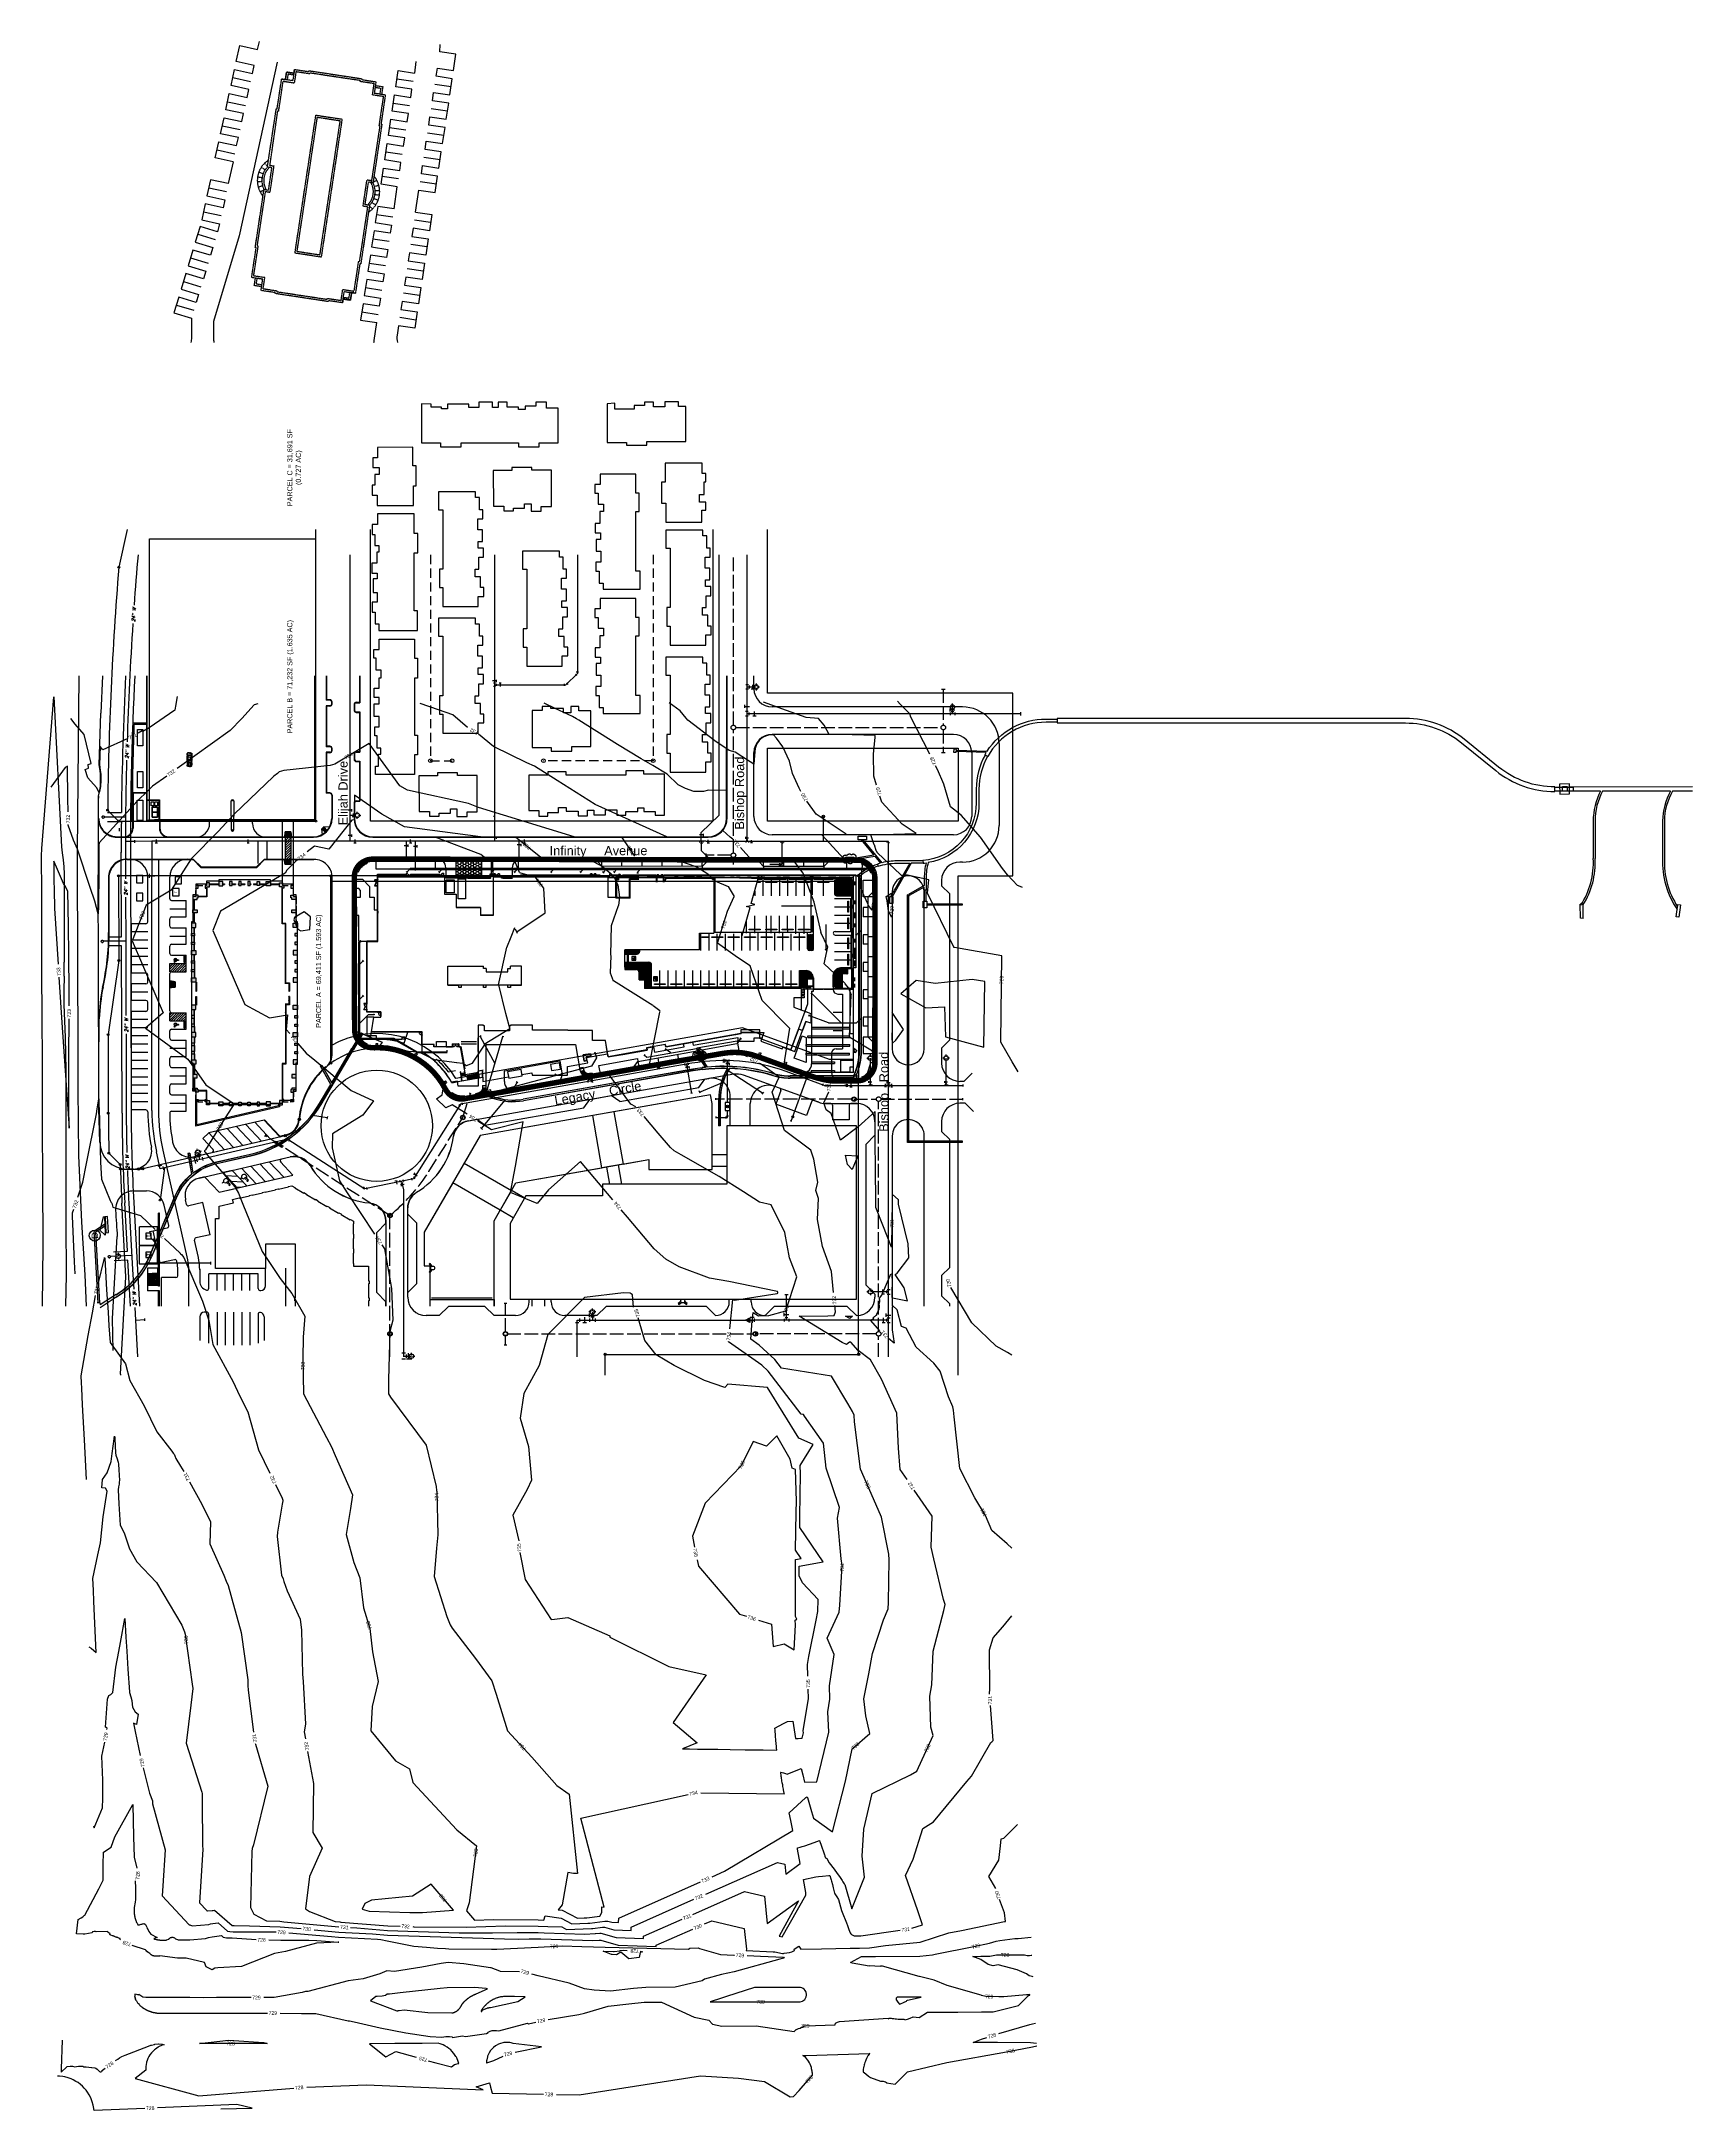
# Model space of a CAD drawing. Header units: feet. Extents: x 2207070 to 2208879, y 513929 to 516197.
import ezdxf
from ezdxf.enums import TextEntityAlignment as Align

# ---------------------------------------------------------------- set-up
doc = ezdxf.new("R2010")
doc.units = ezdxf.units.FT
doc.header["$LTSCALE"] = 40
doc.header["$MEASUREMENT"] = 0
for name, pattern in [('0602-02-FP01$0$HIDDEN2', [0.1875, 0.125, -0.0625]), ('0602-03-FP01$0$HIDDEN2', [0.1875, 0.125, -0.0625]), ('0602-FP01-SKIN$0$HIDDEN', [0.375, 0.25, -0.125]), ('0602-FP01-SKIN$0$HIDDEN2', [0.1875, 0.125, -0.0625]), ('CENTER2', [1.125, 0.75, -0.125, 0.125, -0.125]), ('DASHED2', [0.375, 0.25, -0.125]), ('DL4', [0.5, 0.4, -0.1]), ('HIDDEN', [0.375, 0.25, -0.125]), ('HIDDEN2', [0.1875, 0.125, -0.0625]), ('PHANTOM2', [1.25, 0.625, -0.125, 0.125, -0.125, 0.125, -0.125]), ('PL1', [1.29, 1, -0.08, 0.025, -0.08, 0.025, -0.08]), ('PL1X', [1.79, 1.5, -0.08, 0.025, -0.08, 0.025, -0.08]), ('xSITE$0$HIDDEN', [0.375, 0.25, -0.125]), ('xSITE$0$HIDDEN2', [0.1875, 0.125, -0.0625])]:
    doc.linetypes.add(name, pattern=pattern)
doc.layers.get('0').update_dxf_attribs({"linetype": 'CONTINUOUS'})
doc.layers.get('DEFPOINTS').update_dxf_attribs({"color": 48, "linetype": 'CONTINUOUS'})
for name, color, linetype in [('0602-02-FP01$0$A-ANNO-NOTE', 3, 'CONTINUOUS'), ('0602-02-FP01$0$A-ANNO-SYMB', 2, 'CONTINUOUS'), ('0602-02-FP01$0$A-CABLE', 8, 'CONTINUOUS'), ('0602-02-FP01$0$A-CURB', 1, 'CONTINUOUS'), ('0602-02-FP01$0$A-FLOR-OVHD', 1, '0602-02-FP01$0$HIDDEN2'), ('0602-02-FP01$0$A-FLOR-PATT-30', 31, 'CONTINUOUS'), ('0602-02-FP01$0$A-GREENSCREEN', 2, 'CONTINUOUS'), ('0602-02-FP01$0$A-WALL', 5, 'CONTINUOUS'), ('0602-02-FP01$0$A-WALL-PRHT', 2, 'CONTINUOUS'), ('0602-03-FP01$0$A-COLS', 5, 'CONTINUOUS'), ('0602-03-FP01$0$A-EQPM', 8, '0602-03-FP01$0$HIDDEN2'), ('0602-03-FP01$0$A-FLOR-OVHD', 1, '0602-03-FP01$0$HIDDEN2'), ('0602-03-FP01$0$A-WALL', 5, 'CONTINUOUS'), ('0602-CG01$0$A-SLAB-EDGE', 4, 'CONTINUOUS'), ('0602-ELEVATORS-FLR 1$0$A-WALL', 5, 'CONTINUOUS'), ('0602-FP01-SKIN$0$A-DOOR', 2, 'CONTINUOUS'), ('0602-FP01-SKIN$0$A-FLOR-OVHD', 1, '0602-FP01-SKIN$0$HIDDEN2'), ('0602-FP01-SKIN$0$A-GLAZ', 2, 'CONTINUOUS'), ('0602-FP01-SKIN$0$A-GLAZ-JAMB', 2, 'CONTINUOUS'), ('0602-FP01-SKIN$0$A-GLAZ-SILL', 9, 'CONTINUOUS'), ('0602-FP01-SKIN$0$A-STONE', 8, '0602-FP01-SKIN$0$HIDDEN'), ('0602-FP01-SKIN$0$A-WALL', 5, 'CONTINUOUS'), ('0602-FP01-SKIN$0$A-WALL-CAVI', 1, 'CONTINUOUS'), ('0602-FP01-SKIN$0$A-WALL-EXT', 5, 'CONTINUOUS'), ('0602-FP01-SKIN$0$A-WALL-FINISH', 1, 'CONTINUOUS'), ('0602-STRS-FP1$0$A-ANNO-NOTE', 1, 'CONTINUOUS'), ('0602-STRS-FP1$0$A-FLOR-HRAL', 1, 'CONTINUOUS'), ('0602-STRS-FP1$0$A-FLOR-STRS', 1, 'CONTINUOUS'), ('_PATIO', 2, 'CONTINUOUS'), ('a-bldg', 2, 'CONTINUOUS'), ('A-EQPM', 5, 'HIDDEN2'), ('A-FLOR-LEVL', 2, 'CONTINUOUS'), ('A-FLOR-OVHD', 8, 'HIDDEN2'), ('A-GLAZ', 103, 'CONTINUOUS'), ('A-GLAZ-SILL', 9, 'CONTINUOUS'), ('a-hatch-bldg', 8, 'CONTINUOUS'), ('A-PARK-LINE', 9, 'CONTINUOUS'), ('A-PRKG', 30, 'CONTINUOUS'), ('A-WALL', 7, 'CONTINUOUS'), ('A-WALL-EXT', 5, 'CONTINUOUS'), ('A-WALL-EXTR', 2, 'CONTINUOUS'), ('A-WALL-FIRST FLOOR', 5, 'CONTINUOUS'), ('A-WALL-GLASS', 1, 'CONTINUOUS'), ('A-WALL-PRHT', 2, 'CONTINUOUS'), ('BFR', 15, 'CONTINUOUS'), ('Building', 1, 'CONTINUOUS'), ('BuildTo', 6, 'DASHED2'), ('C-ANNO-LGND', 5, 'CONTINUOUS'), ('C-BLDG-OUTLINE', 2, 'CONTINUOUS'), ('C-DEMO-PVMT', 7, 'PHANTOM2'), ('C-ESMT-DRNG', 7, 'DASHED2'), ('C-ESMT-ELEC', 7, 'DASHED2'), ('C-ESMT-FIRE', 7, 'FIRE_LANE'), ('C-PAVE-PAVER', 7, 'CONTINUOUS'), ('C-PRKG-CURB-FACE', 3, 'CONTINUOUS'), ('C-PRKG-STRP', 11, 'CONTINUOUS'), ('C-STM-INLET', 5, 'CONTINUOUS'), ('C-STRM-DEMO', 7, 'CONTINUOUS'), ('C-STRM-PIPE-EXIST', 245, 'HIDDEN2'), ('C-STRM-STRC', 7, 'CONTINUOUS'), ('C-SWLK-BFR', 7, 'CONTINUOUS'), ('Centerline', 7, 'CENTER2'), ('CONT-MJR', 125, 'HIDDEN'), ('CONT-MJR lABELS', 155, 'CONTINUOUS'), ('CONT-MNR', 250, 'HIDDEN2'), ('CONT-MNR LABELS', 250, 'CONTINUOUS'), ('CoveredWalk', 7, 'CONTINUOUS'), ('EX-GUTTER', 11, 'CONTINUOUS'), ('EX-TC', 31, 'CONTINUOUS'), ('Existing-Stripes', 45, 'CONTINUOUS'), ('FDC', 150, 'CONTINUOUS'), ('FOC', 6, 'CONTINUOUS'), ('FutureXfrmr', 251, 'xSITE$0$HIDDEN'), ('Inlet-PHii', 7, 'CONTINUOUS'), ('Inlets_LTCN', 31, 'CONTINUOUS'), ('IP-SYM', 3, 'CONTINUOUS'), ('JS-Bdy', 1, 'PHANTOM2'), ('laundry$0$A-CURB', 43, 'CONTINUOUS'), ('LP-PLNT', 11, 'CONTINUOUS'), ('Meters', 150, 'CONTINUOUS'), ('OneLC-Bdy', 1, 'PHANTOM2'), ('p-wat', 144, 'CONTINUOUS'), ('p-wat-bends-ph3', 4, 'CONTINUOUS'), ('p-wat-ph3', 144, 'CONTINUOUS'), ('ParcelText', 9, 'CONTINUOUS'), ('PH3-SS', 76, 'DASHED2'), ('Phii-DRIVE-ROW', 7, 'PHANTOM2'), ('PROP-SS-MH-PH3', 3, 'CONTINUOUS'), ('PVC Wtr', 144, 'CONTINUOUS'), ('PVMT', 3, 'CONTINUOUS'), ('PVMT-REMOVED', 3, 'CONTINUOUS'), ('ROW-Street', 6, 'PL1X'), ('SaniSwr-PHii', 76, 'DL4'), ('SaniSwr-VOID', 76, 'DL4'), ('SaniSwr_LTCN', 85, 'DL4'), ('ShopsFOC', 9, 'CONTINUOUS'), ('Sidewalk', 45, 'CONTINUOUS'), ('SILT-FENCE', 3, 'SILT_FENCE2'), ('SS encase', 7, 'CONTINUOUS'), ('SSMH-PHii', 15, 'CONTINUOUS'), ('SSMH_LTCN', 15, 'DL4'), ('StmSwrMH', 7, 'CONTINUOUS'), ('Storm Sewer CL', 31, 'CENTER2'), ('StormSewer', 14, 'CONTINUOUS'), ('Street Name', 5, 'CONTINUOUS'), ('Street-FOC', 6, 'CONTINUOUS'), ('Striping', 35, 'CONTINUOUS'), ('Switchgear', 7, 'CONTINUOUS'), ('TCN-Bdy', 5, 'PL1'), ('Townhomes', 251, 'CONTINUOUS'), ('Transformer', 7, 'CONTINUOUS'), ('UT-W-LINE', 144, 'CONTINUOUS'), ('UT-W-TEXT', 150, 'CONTINUOUS'), ('Wall', 7, 'CONTINUOUS'), ('Water', 150, 'CONTINUOUS'), ('Water-PHii', 144, 'CONTINUOUS'), ('WaterFittings-PH-Future', 165, 'CONTINUOUS'), ('WaterFittings-PHii', 151, 'CONTINUOUS'), ('Wtr-Bends_LTCN', 175, 'CONTINUOUS'), ('WTR-Red Hatch-PHii', 250, 'CONTINUOUS'), ('WTR-Reducer-PHii', 7, 'CONTINUOUS'), ('WTR_LTCN', 144, 'CONTINUOUS'), ('xP11$0$a-cars', 250, 'CONTINUOUS'), ('xP11$0$A-DOOR', 9, 'CONTINUOUS'), ('xP11$0$a-island', 9, 'CONTINUOUS'), ('xP11$0$A-WALL', 7, 'CONTINUOUS'), ('xP41$0$A-WALL', 7, 'CONTINUOUS'), ('XREF-TEMP', 7, 'CONTINUOUS'), ('xSITE$0$A-PARK-LINE', 8, 'CONTINUOUS'), ('xSITE$0$PSP-CIVILBASE-WTR ESMT', 9, 'xSITE$0$HIDDEN'), ('xSITE$0$PSP-FOOTPRINT', 2, 'CONTINUOUS'), ('xSITE$0$SW-SCREENWALL', 9, 'CONTINUOUS'), ('xSITE$0$SW-TRANSFORMER', 6, 'CONTINUOUS')]:
    doc.layers.add(name, color=color, linetype=linetype)
doc.layers.add('xP11$0$A-AREA', color=6, linetype='CONTINUOUS', plot=False)
doc.styles.add('EXISTING', font='SIMPLEX.shx', dxfattribs={"height": 3.75})
doc.styles.get("Standard").update_dxf_attribs({"font": 'ARIAL.TTF'})
doc.styles.add('xSITE$0$BOLD', font='bold.shx', dxfattribs={"height": 5})
doc.linetypes.add('FIRE_LANE', pattern='A,0.5,-0.2,["FL",Standard,S=0.1,R=0,X=-0.1,Y=-0.05],-0.2', length=0.9)
doc.linetypes.add('SILT_FENCE2', pattern='A,0.25,-0.1,["SF",Standard,S=0.1,R=0,X=-0.05,Y=-0.05],-0.15,0.5,["X",Standard,S=0.1,R=0,X=-0.05,Y=-0.05],0.25', length=1.25)
pattern_1 = [(45, (-0.4886, 0.2521), (-1.3258252147, 1.3258252147), [])]
pattern_2 = [(45, (2207186.3299, 514941.3392), (-0.7071068, 0.7071068), [])]

# ---------------------------------------------------------------- blocks, each defined once
blk = doc.blocks.new('BLDG')
at = {"layer": 'a-bldg', "color": 8, "linetype": 'HIDDEN2'}
for p, q in [((16683, 5422), (16698, 5519)), ((16683, 5422), (16698, 5519)), ((16698, 5519), (16797, 5504)), ((16698, 5519), (16797, 5504)), ((16707, 5419), (16718, 5492)), ((16718, 5492), (16793, 5481)), ((16782, 5408), (16804, 5554)), ((16797, 5504), (16804, 5554)), ((16804, 5554), (17198, 5494)), ((16804, 5554), (17198, 5494)), ((17198, 5494), (17200, 5506)), ((17198, 5494), (17200, 5506)), ((17200, 5506), (17607, 5445)), ((17200, 5506), (17963, 5391)), ((18010, 5409), (17994, 5467)), ((18066, 5418), (18063, 5478)), ((18128, 5475), (18119, 5416)), ((18169, 5403), (18190, 5459)), ((16488, 4546), (16594, 5246)), ((16488, 4546), (16594, 5246)), ((16515, 4566), (16614, 5219)), ((16594, 5246), (16606, 5244)), ((16594, 5246), (16606, 5244)), ((16606, 5244), (16634, 5430)), ((16606, 5244), (16634, 5430)), ((16614, 5219), (16626, 5217)), ((16626, 5217), (16654, 5403)), ((16634, 5430), (16782, 5408)), ((16634, 5430), (16683, 5422)), ((16654, 5403), (16803, 5380)), ((16803, 5380), (16803, 5380)), ((17936, 5371), (17927, 5311)), ((17927, 5311), (18271, 5259)), ((17956, 5392), (17928, 5440)), ((17963, 5391), (17954, 5331)), ((17954, 5331), (18251, 5287)), ((18221, 5377), (18253, 5428)), ((18260, 5346), (18251, 5287)), ((18260, 5346), (19023, 5230)), ((18260, 5346), (19023, 5230)), ((18267, 5345), (18308, 5383)), ((18279, 5313), (18271, 5259)), ((18279, 5313), (18996, 5210)), ((18996, 5210), (18994, 5198)), ((18994, 5198), (19387, 5139)), ((19023, 5230), (19021, 5219)), ((19023, 5230), (19021, 5219)), ((19021, 5219), (19415, 5159)), ((19021, 5219), (19415, 5159)), ((19387, 5139), (19365, 4993)), ((19514, 4970), (19365, 4993)), ((19365, 4993), (19365, 4993)), ((19393, 5013), (19415, 5159)), ((19541, 4990), (19393, 5013)), ((19479, 5075), (19404, 5086)), ((19415, 5159), (19407, 5110)), ((19506, 5095), (19407, 5110)), ((19407, 5110), (19506, 5095)), ((19468, 5001), (19479, 5075)), ((19514, 4970), (19486, 4784)), ((19506, 5095), (19491, 4998)), ((19491, 4998), (19541, 4990)), ((19492, 4998), (19506, 5095)), ((19541, 4990), (19513, 4804)), ((19541, 4990), (19513, 4804)), ((19497, 4783), (19399, 4130)), ((19525, 4803), (19419, 4103)), ((19525, 4803), (19419, 4103)), ((19486, 4784), (19497, 4783)), ((19513, 4804), (19525, 4803)), ((19513, 4804), (19525, 4803)), ((16472, 4358), (16500, 4544)), ((16472, 4358), (16500, 4544)), ((16472, 4358), (16620, 4336)), ((16521, 4351), (16472, 4358)), ((16500, 4544), (16488, 4546)), ((16500, 4544), (16488, 4546)), ((16499, 4378), (16527, 4564)), ((16499, 4378), (16648, 4356)), ((16527, 4564), (16515, 4566)), ((16648, 4356), (16625, 4210)), ((16648, 4356), (16648, 4356)), ((16521, 4351), (16507, 4254)), ((16507, 4254), (16521, 4351)), ((16507, 4254), (16606, 4239)), ((16606, 4239), (16507, 4254)), ((16545, 4347), (16534, 4274)), ((16534, 4274), (16609, 4263)), ((16620, 4336), (16598, 4189)), ((16598, 4189), (16606, 4239)), ((16984, 4131), (16598, 4189)), ((16984, 4131), (16598, 4189)), ((17011, 4151), (16625, 4210)), ((16982, 4119), (16983, 4127)), ((16982, 4119), (16983, 4127)), ((17397, 4056), (16982, 4119)), ((17753, 4003), (16982, 4119)), ((16983, 4127), (16984, 4131)), ((16983, 4127), (16984, 4131)), ((17009, 4139), (17011, 4151)), ((17733, 4030), (17009, 4139)), ((17733, 4030), (17742, 4089)), ((17742, 4089), (18086, 4037)), ((19387, 4132), (19359, 3946)), ((19407, 4104), (19379, 3919)), ((19407, 4104), (19379, 3919)), ((19399, 4130), (19387, 4132)), ((19419, 4103), (19407, 4104)), ((19419, 4103), (19407, 4104)), ((17746, 4004), (17705, 3966)), ((17753, 4003), (17762, 4062)), ((17792, 3971), (17760, 3921)), ((17762, 4062), (18059, 4017)), ((17844, 3946), (17823, 3889)), ((17885, 3873), (17894, 3933)), ((17947, 3930), (17950, 3870)), ((18003, 3940), (18019, 3882)), ((18801, 3868), (18042, 3983)), ((18050, 3958), (18059, 4017)), ((18821, 3841), (18050, 3958)), ((18050, 3958), (18050, 3958)), ((18821, 3841), (18050, 3958)), ((18057, 3957), (18085, 3908)), ((18077, 3978), (18086, 4037)), ((18077, 3978), (18077, 3978)), ((18803, 3880), (18801, 3868)), ((19188, 3822), (18803, 3880)), ((18823, 3853), (18821, 3841)), ((18823, 3853), (18821, 3841)), ((19208, 3795), (18823, 3853)), ((19208, 3795), (18823, 3853)), ((19210, 3968), (19188, 3822)), ((19231, 3941), (19208, 3795)), ((19216, 3844), (19208, 3795)), ((19359, 3946), (19210, 3968)), ((19210, 3968), (19210, 3968)), ((19315, 3829), (19216, 3844)), ((19315, 3829), (19216, 3844)), ((19295, 3856), (19219, 3868)), ((19379, 3919), (19231, 3941)), ((19306, 3930), (19295, 3856)), ((19329, 3926), (19315, 3829)), ((19329, 3926), (19315, 3829)), ((19379, 3919), (19329, 3926))]:
    blk.add_line(p, q, dxfattribs=at)
blk.add_lwpolyline([(16803, 5380), (16803, 5380), (16825, 5527), (17218, 5467), (17220, 5479), (17936, 5371)], dxfattribs=at)
for points in [[(17125, 4984), (18940, 4709), (18888, 4365), (17073, 4639)], [(17145, 4956), (18913, 4689), (18868, 4392), (17100, 4660)]]:
    blk.add_lwpolyline(points, close=True, dxfattribs=at)
for centre, radius, start, end in [((18080, 5160), 319, 32.7988, 130.0012), ((18079, 5158), 237, 41.9346, 120.8654), ((18080, 5160), 259, 45.9547, 116.8453), ((18080, 5160), 259, 45.9547, 116.8453), ((17933, 4189), 319, 212.7988, 310.0012), ((17933, 4189), 259, 225.9547, 296.8453), ((17933, 4189), 259, 225.9547, 296.8453), ((17933, 4190), 237, 221.9346, 300.8654)]:
    blk.add_arc(centre, radius, start, end, dxfattribs=at)
blk = doc.blocks.new('xSITE$0$TWNHMS')
at = {"layer": 'Townhomes'}
for points in [[(18942, 3841), (18942, 3357), (18679, 3357), (18679, 3317), (18404, 3317), (18404, 3357), (17626, 3357), (17626, 3317), (17354, 3317), (17354, 3357), (17087, 3357), (17087, 3893), (17200, 3893), (17200, 3850), (17367, 3850), (17367, 3817), (17447, 3817), (17447, 3870), (17614, 3870), (17614, 3902), (17739, 3902), (17739, 3841), (17880, 3841), (17880, 3909), (18053, 3909), (18053, 3841), (18142, 3841), (18142, 3909), (18269, 3909), (18269, 3841), (18412, 3841), (18412, 3813), (18516, 3813), (18516, 3882), (18679, 3882), (18679, 3913), (18799, 3913), (18799, 3841)], [(20658, 3866), (20511, 3866), (20511, 3939), (20374, 3939), (20374, 3903), (20225, 3903), (20225, 3847), (20132, 3847), (20132, 3876), (19982, 3876), (19982, 3944), (19846, 3944), (19846, 3871), (19767, 3871), (19767, 3923), (19580, 3923), (19580, 3871), (19449, 3871), (19449, 3938), (19310, 3938), (19310, 3895), (19152, 3895), (19152, 3848), (19057, 3848), (19057, 3318), (19327, 3318), (19327, 3362), (20124, 3362), (20124, 3313), (20390, 3313), (20390, 3362), (20656, 3362)], [(21567, 3865), (21424, 3865), (21424, 3930), (21294, 3930), (21294, 3843), (21198, 3844), (21198, 3900), (21051, 3900), (21051, 3936), (20912, 3936), (20912, 3871), (20773, 3871), (20773, 3374), (21042, 3374), (21042, 3335), (21315, 3335), (21315, 3379), (21570, 3379)], [(16581, 3294), (16581, 3151), (16516, 3151), (16516, 3021), (16555, 3021), (16555, 2867), (16614, 2867), (16614, 2778), (16510, 2778), (16510, 2639), (16575, 2639), (16575, 2500), (17073, 2500), (17073, 2769), (17111, 2769), (17111, 3042), (17067, 3042), (17067, 3297)], [(22163, 3264), (21628, 3264), (21628, 3003), (21574, 3003), (21574, 2720), (21628, 2720), (21628, 1933), (21574, 1933), (21574, 1651), (21628, 1651), (21628, 1392), (22106, 1392), (22106, 1548), (22186, 1548), (22186, 1694), (22158, 1694), (22134, 1694), (22134, 1843), (22085, 1843), (22085, 1933), (22117, 1933), (22117, 2087), (22186, 2087), (22186, 2210), (22114, 2210), (22114, 2291), (22186, 2291), (22186, 2476), (22116, 2476), (22116, 2614), (22158, 2614), (22158, 2908), (22094, 2908), (22094, 2990), (22120, 2990), (22120, 3131), (22162, 3131)], [(17652, 2963), (17652, 2484), (17793, 2484), (17793, 2408), (17913, 2408), (17913, 2456), (18061, 2456), (18061, 2528), (18166, 2528), (18166, 2477), (18329, 2477), (18329, 2412), (18456, 2412), (18456, 2488), (18546, 2488), (18546, 2427), (18706, 2427), (18706, 2492), (18858, 2492), (18858, 2423), (18981, 2423), (18981, 2470), (19147, 2470), (19147, 2521), (19227, 2521), (19227, 2521), (19227, 2521), (19227, 2521), (19227, 2521), (19227, 2981), (19227, 2981), (19227, 3028), (18981, 3028), (18981, 2970), (18166, 2970), (18166, 3017), (17913, 3017), (17913, 2970), (17652, 2970)], [(19386, 2963), (19386, 2484), (19527, 2484), (19527, 2408), (19646, 2408), (19646, 2456), (19795, 2456), (19795, 2528), (19900, 2528), (19900, 2477), (20063, 2477), (20063, 2412), (20189, 2412), (20189, 2488), (20280, 2488), (20280, 2427), (20439, 2427), (20439, 2492), (20591, 2492), (20591, 2423), (20714, 2423), (20714, 2470), (20881, 2470), (20881, 2521), (20960, 2521), (20960, 2521), (20960, 2521), (20960, 2521), (20960, 2521), (20960, 2981), (20960, 2981), (20960, 3028), (20714, 3028), (20714, 2970), (19900, 2970), (19900, 3017), (19646, 3017), (19646, 2970), (19386, 2970)], [(20763, 2276), (20763, 2134), (20698, 2134), (20698, 2004), (20737, 2004), (20737, 1850), (20796, 1850), (20796, 1761), (20692, 1761), (20692, 1622), (20757, 1622), (20757, 1482), (21255, 1482), (21255, 1752), (21293, 1752), (21293, 2024), (21249, 2024), (21249, 2279)], [(17071, 1794), (16592, 1794), (16592, 1653), (16516, 1653), (16516, 1533), (16564, 1533), (16564, 1385), (16636, 1385), (16636, 1280), (16585, 1280), (16585, 1117), (16520, 1117), (16520, 990), (16596, 990), (16596, 900), (16535, 900), (16535, 740), (16600, 740), (16600, 588), (16531, 588), (16531, 465), (16578, 465), (16578, 299), (16629, 299), (16629, 219), (16578, 219), (16578, 60), (16531, 60), (16531, -67), (17089, -67), (17089, 219), (17136, 219), (17136, 465), (17078, 465), (17078, 1280), (17125, 1280), (17125, 1533), (17078, 1533), (17078, 1794)], [(17456, 1748), (17456, 1488), (17406, 1488), (17406, 1201), (17469, 1201), (17469, 944), (17959, 944), (17959, 1105), (18016, 1105), (18016, 1217), (17930, 1217), (17930, 1319), (17992, 1319), (17992, 1492), (18016, 1492), (18016, 1608), (17965, 1608), (17965, 1748)], [(18570, 1814), (18570, 1335), (18711, 1335), (18711, 1259), (18830, 1259), (18830, 1307), (18979, 1307), (18979, 1379), (19084, 1379), (19084, 1328), (19247, 1328), (19247, 1263), (19373, 1263), (19373, 1339), (19464, 1339), (19464, 1278), (19623, 1278), (19623, 1343), (19775, 1343), (19775, 1274), (19898, 1274), (19898, 1321), (20065, 1321), (20065, 1372), (20144, 1372), (20144, 1372), (20144, 1372), (20144, 1372), (20144, 1372), (20144, 1832), (20144, 1832), (20144, 1879), (19898, 1879), (19898, 1821), (19084, 1821), (19084, 1868), (18830, 1868), (18830, 1821), (18570, 1821)], [(19499, 334), (19499, 813), (19358, 813), (19358, 889), (19238, 889), (19238, 841), (19090, 841), (19090, 769), (18985, 769), (18985, 820), (18822, 820), (18822, 885), (18695, 885), (18695, 809), (18605, 809), (18605, 870), (18445, 870), (18445, 805), (18293, 805), (18293, 874), (18170, 874), (18170, 827), (18004, 827), (18004, 776), (17924, 776), (17924, 776), (17924, 776), (17924, 776), (17924, 776), (17924, 316), (17924, 316), (17924, 269), (18170, 269), (18170, 327), (18985, 327), (18985, 280), (19238, 280), (19238, 327), (19499, 327)], [(21201, 334), (21201, 813), (21060, 813), (21060, 889), (20941, 889), (20941, 841), (20792, 841), (20792, 769), (20687, 769), (20687, 820), (20524, 820), (20524, 885), (20398, 885), (20398, 809), (20307, 809), (20307, 870), (20148, 870), (20148, 805), (19996, 805), (19996, 874), (19873, 874), (19873, 827), (19706, 827), (19706, 776), (19627, 776), (19627, 776), (19627, 776), (19627, 776), (19627, 776), (19627, 316), (19627, 316), (19627, 269), (19873, 269), (19873, 327), (20687, 327), (20687, 280), (20941, 280), (20941, 327), (21201, 327)], [(22166, 719), (21634, 719), (21634, 453), (21599, 453), (21599, 176), (21648, 176), (21648, -358), (22126, -358), (22126, -256), (22190, -256), (22190, -69), (22123, -69), (22123, 86), (22187, 86), (22187, 207), (22142, 207), (22142, 351), (22092, 351), (22092, 458), (22092, 615), (22173, 615)], [(17118, -151), (17118, -630), (17259, -630), (17259, -706), (17379, -706), (17379, -658), (17527, -658), (17527, -586), (17632, -586), (17632, -637), (17795, -637), (17795, -702), (17922, -702), (17922, -626), (18012, -626), (18012, -687), (18172, -687), (18172, -622), (18324, -622), (18324, -691), (18447, -691), (18447, -644), (18613, -644), (18613, -593), (18693, -593), (18693, -593), (18693, -593), (18693, -593), (18693, -593), (18693, -133), (18693, -133), (18693, -86), (18447, -86), (18447, -144), (17632, -144), (17632, -97), (17379, -97), (17379, -144), (17118, -144)], [(18859, -151), (18859, -630), (19000, -630), (19000, -706), (19120, -706), (19120, -658), (19268, -658), (19268, -586), (19373, -586), (19373, -637), (19536, -637), (19536, -702), (19663, -702), (19663, -626), (19753, -626), (19753, -687), (19913, -687), (19913, -622), (20065, -622), (20065, -691), (20188, -691), (20188, -644), (20354, -644), (20354, -593), (20434, -593), (20434, -593), (20434, -593), (20434, -593), (20434, -593), (20434, -133), (20434, -133), (20434, -86), (20188, -86), (20188, -144), (19373, -144), (19373, -97), (19120, -97), (19120, -144), (18859, -144)], [(21350, -73), (21089, -73), (21089, -23), (20803, -23), (20803, -86), (20545, -86), (20545, -576), (20706, -576), (20706, -633), (20819, -633), (20819, -547), (20921, -547), (20921, -609), (21094, -609), (21094, -633), (21210, -633), (21210, -582), (21350, -582)]]:
    blk.add_lwpolyline(points, close=True, dxfattribs=at)
blk = doc.blocks.new('xSITE$0$ELEC')
at = {"layer": 'xSITE$0$SW-TRANSFORMER', "color": 252, "linetype": 'xSITE$0$HIDDEN2'}
for points in [[(240, 0), (0, 0), (0, -240), (240, -240)], [(156, -84), (84, -84), (84, -156), (156, -156)]]:
    blk.add_lwpolyline(points, close=True, dxfattribs=at)
at = {"layer": 'xSITE$0$SW-TRANSFORMER', "color": 252, "style": 'xSITE$0$BOLD'}
blk.add_text('T', height=47.5, dxfattribs=at).set_placement((120, -145), align=Align.CENTER)
blk = doc.blocks.new('xP11$0$car1')
at = {"layer": 'xP11$0$a-cars'}
for p, q in [((324, 1172), (326, 1174)), ((324, 1170), (324, 1172)), ((325, 1170), (324, 1170)), ((326, 1171), (325, 1170)), ((326, 1174), (329, 1176)), ((329, 1174), (326, 1171)), ((328, 1108), (329, 1114)), ((329, 1092), (328, 1108)), ((330, 1234), (329, 1232)), ((329, 1232), (329, 1229)), ((329, 1229), (329, 1225)), ((329, 1225), (329, 1224)), ((329, 1224), (330, 1223)), ((329, 1218), (330, 1219)), ((329, 1214), (329, 1218)), ((329, 1205), (329, 1214)), ((329, 1196), (329, 1205)), ((329, 1194), (329, 1196)), ((330, 1193), (329, 1194)), ((329, 1176), (330, 1178)), ((330, 1176), (329, 1176)), ((330, 1175), (329, 1174)), ((329, 1133), (330, 1152)), ((330, 1111), (329, 1133)), ((329, 1115), (330, 1116)), ((329, 1115), (329, 1115)), ((329, 1114), (329, 1115)), ((329, 1091), (329, 1092)), ((330, 1090), (329, 1091)), ((331, 1236), (330, 1234)), ((330, 1223), (331, 1223)), ((330, 1206), (331, 1221)), ((330, 1219), (331, 1220)), ((330, 1219), (330, 1219)), ((330, 1189), (330, 1206)), ((330, 1192), (330, 1193)), ((330, 1177), (330, 1189)), ((330, 1178), (331, 1178)), ((330, 1152), (330, 1177)), ((330, 1176), (330, 1176)), ((330, 1175), (330, 1176)), ((331, 1175), (330, 1175)), ((331, 1174), (330, 1174)), ((330, 1138), (331, 1139)), ((331, 1117), (330, 1117)), ((330, 1095), (330, 1111)), ((331, 1080), (330, 1095)), ((330, 1089), (330, 1090)), ((334, 1237), (331, 1236)), ((331, 1229), (332, 1231)), ((331, 1221), (331, 1229)), ((332, 1178), (331, 1176)), ((331, 1178), (332, 1178)), ((331, 1176), (331, 1175)), ((332, 1174), (331, 1174)), ((331, 1139), (332, 1139)), ((331, 1116), (331, 1117)), ((332, 1115), (331, 1116)), ((332, 1232), (332, 1232)), ((332, 1231), (332, 1232)), ((333, 1180), (332, 1175)), ((332, 1175), (332, 1169)), ((332, 1173), (332, 1174)), ((333, 1172), (332, 1173)), ((332, 1169), (332, 1159)), ((332, 1159), (332, 1140)), ((332, 1140), (333, 1140)), ((332, 1140), (332, 1137)), ((332, 1139), (338, 1139)), ((332, 1137), (336, 1137)), ((332, 1137), (332, 1137)), ((332, 1137), (332, 1120)), ((332, 1120), (332, 1116)), ((332, 1116), (332, 1114)), ((332, 1114), (332, 1115)), ((332, 1115), (332, 1102)), ((332, 1114), (333, 1113)), ((332, 1089), (332, 1102)), ((332, 1083), (332, 1089)), ((334, 1235), (333, 1234)), ((333, 1234), (333, 1233)), ((333, 1233), (333, 1230)), ((333, 1230), (333, 1217)), ((333, 1217), (333, 1196)), ((333, 1196), (333, 1182)), ((334, 1182), (333, 1180)), ((333, 1182), (333, 1181)), ((333, 1181), (334, 1181)), ((333, 1171), (333, 1172)), ((336, 1164), (333, 1171)), ((333, 1140), (337, 1140)), ((333, 1113), (334, 1113)), ((334, 1100), (333, 1099)), ((333, 1099), (334, 1098)), ((343, 1240), (334, 1237)), ((339, 1236), (334, 1235)), ((336, 1184), (334, 1182)), ((335, 1182), (334, 1180)), ((334, 1181), (334, 1180)), ((334, 1180), (334, 1179)), ((334, 1179), (334, 1177)), ((334, 1177), (334, 1175)), ((334, 1175), (336, 1169)), ((334, 1113), (335, 1114)), ((335, 1104), (334, 1100)), ((334, 1098), (336, 1097)), ((335, 1094), (334, 1093)), ((334, 1093), (334, 1092)), ((334, 1092), (334, 1090)), ((334, 1090), (334, 1082)), ((336, 1223), (335, 1198)), ((335, 1198), (335, 1190)), ((335, 1190), (335, 1189)), ((335, 1189), (336, 1188)), ((336, 1183), (335, 1182)), ((335, 1114), (336, 1115)), ((336, 1110), (335, 1104)), ((336, 1095), (335, 1094)), ((336, 1230), (336, 1223)), ((337, 1230), (336, 1230)), ((336, 1188), (337, 1187)), ((339, 1185), (336, 1184)), ((337, 1184), (336, 1183)), ((336, 1169), (337, 1164)), ((337, 1160), (336, 1164)), ((336, 1137), (338, 1137)), ((336, 1115), (337, 1118)), ((337, 1116), (336, 1110)), ((336, 1097), (340, 1096)), ((337, 1094), (336, 1095)), ((341, 1232), (337, 1231)), ((337, 1231), (337, 1230)), ((337, 1187), (338, 1186)), ((341, 1184), (337, 1184)), ((337, 1164), (338, 1162)), ((338, 1158), (337, 1160)), ((337, 1140), (338, 1140)), ((337, 1118), (338, 1122)), ((338, 1118), (337, 1116)), ((337, 1094), (337, 1094)), ((339, 1093), (337, 1094)), ((338, 1186), (341, 1187)), ((338, 1162), (338, 1161)), ((338, 1161), (340, 1160)), ((338, 1154), (338, 1158)), ((338, 1140), (338, 1154)), ((338, 1140), (338, 1140)), ((338, 1131), (338, 1140)), ((338, 1139), (338, 1138)), ((338, 1137), (338, 1137)), ((338, 1126), (338, 1131)), ((338, 1123), (338, 1126)), ((338, 1122), (338, 1123)), ((339, 1118), (338, 1118)), ((344, 1238), (339, 1236)), ((339, 1191), (344, 1192)), ((339, 1188), (339, 1191)), ((344, 1189), (339, 1188)), ((345, 1186), (339, 1185)), ((341, 1118), (339, 1118)), ((342, 1093), (339, 1093)), ((340, 1160), (341, 1161)), ((340, 1096), (347, 1095)), ((345, 1235), (341, 1232)), ((341, 1187), (345, 1187)), ((346, 1185), (341, 1184)), ((341, 1161), (346, 1162)), ((344, 1117), (341, 1118)), ((347, 1092), (342, 1093)), ((352, 1242), (343, 1240)), ((344, 1241), (344, 1240)), ((345, 1241), (344, 1241)), ((349, 1240), (344, 1238)), ((344, 1192), (349, 1193)), ((349, 1189), (344, 1189)), ((349, 1117), (344, 1117)), ((346, 1241), (345, 1241)), ((349, 1236), (345, 1235)), ((345, 1187), (350, 1188)), ((352, 1187), (345, 1186)), ((347, 1241), (346, 1241)), ((352, 1186), (346, 1185)), ((346, 1162), (354, 1163)), ((347, 1241), (347, 1241)), ((347, 1095), (355, 1094)), ((353, 1092), (347, 1092)), ((355, 1241), (349, 1240)), ((355, 1237), (349, 1236)), ((349, 1193), (349, 1189)), ((355, 1117), (349, 1117)), ((350, 1222), (351, 1233)), ((350, 1206), (350, 1222)), ((351, 1190), (350, 1206)), ((350, 1188), (356, 1188)), ((356, 1243), (352, 1242)), ((360, 1187), (352, 1187)), ((360, 1186), (352, 1186)), ((360, 1092), (353, 1092)), ((354, 1163), (358, 1163)), ((360, 1241), (355, 1241)), ((360, 1237), (355, 1237)), ((360, 1116), (355, 1117)), ((355, 1094), (360, 1094)), ((360, 1243), (356, 1243)), ((356, 1188), (360, 1188)), ((358, 1163), (360, 1163)), ((360, 1243), (364, 1243)), ((360, 1241), (364, 1241)), ((360, 1237), (365, 1237)), ((364, 1188), (360, 1188)), ((360, 1187), (367, 1187)), ((360, 1186), (368, 1186)), ((362, 1163), (360, 1163)), ((360, 1116), (365, 1117)), ((364, 1094), (360, 1094)), ((360, 1092), (366, 1092)), ((366, 1163), (362, 1163)), ((364, 1243), (368, 1242)), ((364, 1241), (370, 1240)), ((370, 1188), (364, 1188)), ((372, 1095), (364, 1094)), ((365, 1237), (370, 1236)), ((365, 1117), (371, 1117)), ((374, 1162), (366, 1163)), ((366, 1092), (373, 1092)), ((367, 1187), (375, 1186)), ((368, 1242), (376, 1240)), ((368, 1186), (374, 1185)), ((369, 1222), (369, 1233)), ((369, 1206), (369, 1222)), ((369, 1190), (369, 1206)), ((370, 1240), (375, 1238)), ((370, 1236), (375, 1235)), ((375, 1187), (370, 1188)), ((375, 1192), (371, 1193)), ((371, 1193), (371, 1189)), ((371, 1189), (375, 1189)), ((371, 1117), (375, 1117)), ((379, 1096), (372, 1095)), ((373, 1241), (373, 1241)), ((373, 1241), (374, 1241)), ((373, 1092), (378, 1093)), ((374, 1241), (374, 1241)), ((374, 1241), (375, 1241)), ((374, 1185), (378, 1184)), ((378, 1161), (374, 1162)), ((375, 1241), (375, 1240)), ((375, 1238), (381, 1236)), ((375, 1235), (378, 1232)), ((380, 1191), (375, 1192)), ((375, 1189), (380, 1188)), ((379, 1187), (375, 1187)), ((375, 1186), (380, 1185)), ((375, 1117), (378, 1118)), ((376, 1240), (385, 1237)), ((378, 1232), (382, 1231)), ((378, 1184), (382, 1184)), ((380, 1160), (378, 1161)), ((378, 1118), (380, 1118)), ((378, 1093), (381, 1093)), ((381, 1186), (379, 1187)), ((384, 1097), (379, 1096)), ((380, 1188), (380, 1191)), ((380, 1185), (383, 1184)), ((381, 1161), (380, 1160)), ((380, 1118), (381, 1118)), ((381, 1236), (385, 1235)), ((382, 1187), (381, 1186)), ((382, 1162), (381, 1161)), ((381, 1140), (382, 1154)), ((381, 1131), (381, 1140)), ((382, 1140), (381, 1140)), ((382, 1139), (381, 1138)), ((382, 1137), (381, 1137)), ((381, 1126), (381, 1131)), ((381, 1123), (381, 1126)), ((382, 1122), (381, 1123)), ((381, 1118), (382, 1116)), ((381, 1093), (382, 1094)), ((382, 1231), (383, 1230)), ((384, 1188), (382, 1187)), ((382, 1184), (384, 1183)), ((384, 1169), (382, 1164)), ((382, 1160), (384, 1164)), ((382, 1164), (382, 1162)), ((382, 1158), (382, 1160)), ((382, 1154), (382, 1158)), ((387, 1140), (382, 1140)), ((382, 1140), (382, 1140)), ((388, 1139), (382, 1139)), ((384, 1137), (382, 1137)), ((383, 1118), (382, 1122)), ((382, 1116), (383, 1110)), ((382, 1094), (383, 1094)), ((383, 1230), (383, 1230)), ((383, 1230), (384, 1223)), ((383, 1184), (385, 1182)), ((383, 1115), (383, 1118)), ((384, 1114), (383, 1115)), ((383, 1110), (385, 1104)), ((383, 1094), (384, 1095)), ((384, 1223), (385, 1198)), ((385, 1190), (384, 1189)), ((384, 1189), (384, 1188)), ((384, 1183), (385, 1182)), ((385, 1175), (384, 1169)), ((384, 1164), (386, 1171)), ((387, 1137), (384, 1137)), ((385, 1113), (384, 1114)), ((385, 1098), (384, 1097)), ((384, 1095), (385, 1094)), ((385, 1237), (388, 1236)), ((385, 1235), (386, 1234)), ((385, 1198), (385, 1190)), ((385, 1182), (386, 1180)), ((385, 1182), (385, 1180)), ((386, 1181), (385, 1180)), ((385, 1180), (386, 1179)), ((386, 1177), (385, 1175)), ((387, 1113), (385, 1113)), ((385, 1104), (386, 1100)), ((386, 1099), (385, 1098)), ((385, 1094), (386, 1093)), ((386, 1090), (385, 1082)), ((386, 1234), (387, 1233)), ((387, 1196), (386, 1182)), ((386, 1182), (386, 1181)), ((386, 1181), (386, 1181)), ((386, 1180), (387, 1175)), ((386, 1179), (386, 1177)), ((386, 1171), (387, 1172)), ((386, 1100), (386, 1099)), ((386, 1093), (386, 1092)), ((386, 1092), (386, 1090)), ((387, 1233), (387, 1230)), ((388, 1231), (387, 1232)), ((387, 1232), (387, 1232)), ((387, 1230), (387, 1217)), ((387, 1217), (387, 1196)), ((387, 1175), (387, 1169)), ((387, 1173), (388, 1174)), ((387, 1172), (387, 1173)), ((387, 1169), (388, 1159)), ((388, 1140), (387, 1140)), ((388, 1137), (387, 1137)), ((388, 1116), (387, 1114)), ((387, 1114), (388, 1115)), ((387, 1114), (387, 1113)), ((387, 1089), (388, 1102)), ((387, 1083), (387, 1089)), ((388, 1236), (390, 1234)), ((388, 1229), (388, 1231)), ((389, 1221), (388, 1229)), ((389, 1178), (388, 1178)), ((388, 1178), (388, 1178)), ((388, 1178), (388, 1176)), ((388, 1176), (388, 1175)), ((388, 1175), (390, 1175)), ((388, 1174), (388, 1174)), ((388, 1174), (389, 1174)), ((388, 1159), (388, 1140)), ((388, 1140), (388, 1137)), ((390, 1138), (388, 1139)), ((388, 1139), (388, 1139)), ((388, 1137), (388, 1120)), ((388, 1120), (388, 1116)), ((388, 1116), (389, 1117)), ((388, 1115), (388, 1116)), ((388, 1115), (388, 1102)), ((390, 1223), (389, 1223)), ((389, 1206), (389, 1221)), ((389, 1219), (389, 1220)), ((390, 1219), (389, 1219)), ((389, 1189), (389, 1206)), ((389, 1193), (390, 1194)), ((389, 1192), (389, 1193)), ((389, 1177), (389, 1189)), ((391, 1176), (389, 1178)), ((390, 1152), (389, 1177)), ((389, 1117), (389, 1117)), ((389, 1095), (390, 1111)), ((389, 1080), (389, 1095)), ((389, 1089), (390, 1090)), ((390, 1234), (390, 1232)), ((390, 1232), (391, 1229)), ((391, 1225), (390, 1224)), ((390, 1224), (390, 1223)), ((390, 1218), (390, 1219)), ((390, 1214), (390, 1218)), ((390, 1205), (390, 1214)), ((390, 1196), (390, 1205)), ((390, 1194), (390, 1196)), ((390, 1175), (390, 1176)), ((390, 1176), (390, 1176)), ((390, 1176), (391, 1176)), ((390, 1175), (391, 1174)), ((390, 1133), (390, 1152)), ((390, 1111), (390, 1133)), ((390, 1115), (390, 1116)), ((391, 1114), (390, 1115)), ((390, 1115), (390, 1115)), ((390, 1091), (391, 1092)), ((390, 1090), (390, 1091)), ((391, 1229), (391, 1225)), ((393, 1174), (391, 1176)), ((391, 1174), (394, 1171)), ((391, 1108), (391, 1114)), ((391, 1092), (391, 1108)), ((395, 1172), (393, 1174)), ((394, 1171), (395, 1170)), ((395, 1170), (395, 1172)), ((395, 1170), (395, 1170)), ((328, 1087), (329, 1088)), ((328, 1086), (328, 1087)), ((328, 1085), (328, 1086)), ((329, 1078), (328, 1085)), ((329, 1088), (330, 1088)), ((329, 1073), (329, 1078)), ((329, 1070), (329, 1073)), ((329, 1068), (329, 1070)), ((329, 1066), (329, 1068)), ((330, 1065), (329, 1066)), ((330, 1088), (330, 1088)), ((332, 1064), (330, 1065)), ((331, 1069), (331, 1080)), ((331, 1069), (332, 1067)), ((331, 1068), (331, 1069)), ((332, 1074), (332, 1083)), ((333, 1068), (332, 1074)), ((332, 1067), (333, 1067)), ((335, 1064), (332, 1064)), ((333, 1067), (333, 1068)), ((335, 1067), (333, 1067)), ((334, 1082), (335, 1069)), ((335, 1069), (335, 1067)), ((335, 1067), (336, 1067)), ((340, 1066), (335, 1067)), ((339, 1063), (335, 1064)), ((346, 1063), (339, 1063)), ((356, 1065), (340, 1066)), ((344, 1063), (344, 1062)), ((344, 1062), (345, 1062)), ((345, 1062), (346, 1062)), ((354, 1063), (346, 1063)), ((346, 1062), (348, 1062)), ((348, 1062), (348, 1063)), ((360, 1063), (354, 1063)), ((360, 1065), (356, 1065)), ((360, 1065), (364, 1065)), ((360, 1063), (365, 1063)), ((364, 1065), (379, 1066)), ((365, 1063), (373, 1063)), ((372, 1062), (372, 1063)), ((373, 1062), (372, 1062)), ((373, 1063), (381, 1063)), ((374, 1062), (373, 1062)), ((375, 1062), (374, 1062)), ((375, 1063), (375, 1062)), ((379, 1066), (384, 1067)), ((381, 1063), (384, 1064)), ((385, 1069), (384, 1067)), ((384, 1067), (387, 1067)), ((384, 1067), (384, 1067)), ((384, 1064), (387, 1064)), ((385, 1082), (385, 1069)), ((386, 1067), (387, 1068)), ((387, 1074), (387, 1083)), ((387, 1068), (387, 1074)), ((388, 1067), (387, 1067)), ((387, 1064), (389, 1065)), ((388, 1069), (389, 1080)), ((388, 1068), (388, 1069)), ((388, 1069), (388, 1067)), ((390, 1088), (389, 1088)), ((389, 1065), (390, 1066)), ((391, 1087), (390, 1088)), ((390, 1088), (390, 1088)), ((390, 1070), (391, 1073)), ((390, 1068), (390, 1070)), ((390, 1066), (390, 1068)), ((391, 1086), (391, 1087)), ((391, 1085), (391, 1086)), ((391, 1078), (391, 1085)), ((391, 1073), (391, 1078))]:
    blk.add_line(p, q, dxfattribs=at)
blk = doc.blocks.new('0602-02-FP01$0$ADA65')
at = {"color": 0, "linetype": 'ByBlock'}
for p, q in [((0, 17), (0, 0)), ((17, 17), (0, 17)), ((0, 0), (17, 0)), ((5, 9.5), (4.9, 10.5)), ((5.9, 7.2), (5.3, 14.6)), ((10.5, 7.2), (5.9, 7.2)), ((6.7, 10.5), (6.4, 13.3)), ((10.2, 10.5), (6.7, 10.5)), ((10.2, 9.5), (6.7, 9.5)), ((6.8, 8.2), (6.7, 9.5)), ((11.2, 8.2), (6.8, 8.2)), ((10.2, 10.5), (10.2, 9.5)), ((12.6, 2.4), (10.5, 7.2)), ((11.4, 3.6), (10.8, 4.8)), ((13.2, 3.7), (11.2, 8.2)), ((14.9, 3.3), (12.6, 2.4)), ((14.5, 4.2), (13.2, 3.7)), ((14.9, 3.3), (14.5, 4.2)), ((17, 0), (17, 17))]:
    blk.add_line(p, q, dxfattribs=at)
for centre, radius, start, end in [((7, 6), 5, 114.81902, 330.75142), ((7, 6), 4, 120.26809, 342.95907), ((6.6, 14.6), 1.25, 262.9906, 540)]:
    blk.add_arc(centre, radius, start, end, dxfattribs=at)
blk = doc.blocks.new('IP')
at = {"color": 5, "const_width": 0.05}
blk.add_lwpolyline([(0.167, 0.134, 0.520567), (0.167, 0.134, 0.765195), (0.027, 0.063, 0.417879), (0.026, -0.064, 0.6649), (0.186, -0.088, 0.744833), (0.367, -0.103, 0.975642), (0.479, 0.013, 0.520567), (0.451, 0.153, 0.520567), (0.348, 0.144, 0.540264), (0.167, 0.134)], format="xyb", close=True, dxfattribs=at)
blk = doc.blocks.new('0TEE')
for p, q in [((0.0375, 0.0625), (-0.0375, 0.0625)), ((0.0625, -0.0375), (0.0625, 0.0375)), ((0.0375, -0.0625), (-0.0375, -0.0625))]:
    blk.add_line(p, q)
blk = doc.blocks.new('022')
for p, q in [((-0.043, -0.059), (-0.072, 0.011)), ((0.062, -0.038), (0.062, 0.038))]:
    blk.add_line(p, q)
blk = doc.blocks.new('045')
for p, q in [((0.062, -0.038), (0.062, 0.038)), ((-0.018, -0.071), (-0.071, -0.018))]:
    blk.add_line(p, q)
blk = doc.blocks.new('0vv')
for p, q in [((0, -0.063), (0, 0.063)), ((0.042, -0.063), (-0.042, -0.063))]:
    blk.add_line(p, q)
blk = doc.blocks.new('*U34', base_point=(0.013, -0.016))
at = {"color": 0}
for points in [[(0.01, 0.013), (0.007, 0.006), (0.006, -0.002)], [(0.01, 0.013), (0.006, -0.002), (0.01, -0.013)], [(0.007, 0.006), (0.006, 0.002), (0.006, -0.002)], [(0.01, 0.013), (0.008, 0.01), (0.007, 0.006)], [(0.029, 0), (0.013, 0.016), (0.01, 0.013)], [(0.013, -0.016), (0.029, 0), (0.01, 0.013)], [(0.01, -0.013), (0.013, -0.016), (0.01, 0.013)], [(0.006, -0.002), (0.007, -0.006), (0.008, -0.01)], [(0.006, -0.002), (0.008, -0.01), (0.01, -0.013)], [(0.01, -0.013), (0.013, -0.016), (0.013, -0.016)]]:
    blk.add_solid(points, dxfattribs=at)
blk = doc.blocks.new('0MT')
for p, q in [((-0.016, 0.016), (0.016, -0.016)), ((-0.016, -0.016), (0.016, 0.016))]:
    blk.add_line(p, q)
blk.add_circle((0, 0), 0.0227)
blk.add_blockref('*U34', (-0.016, -0.016))
at = {"rotation": 180}
blk.add_blockref('*U34', (0.016, 0.016), dxfattribs=at)
blk = doc.blocks.new('A$C72944035')
at = {"layer": 'PVC Wtr'}
blk.add_lwpolyline([(-2.4, 8.6), (-2.5, 0), (2.5, 0), (2.6, 8.6)], close=True, dxfattribs=at)
at = {"layer": 'PVC Wtr', "xscale": 59.99999999999946, "yscale": 60, "zscale": 60, "rotation": 91.25943404524183}
blk.add_blockref('0MT', (0, 4.3), dxfattribs=at)
blk = doc.blocks.new('090')
for p, q in [((0.0625, -0.0375), (0.0625, 0.0375)), ((0.0375, -0.0625), (-0.0375, -0.0625))]:
    blk.add_line(p, q)
blk = doc.blocks.new('0teedwg')
for p, q in [((-0.06, -0.038), (-0.06, 0.037)), ((0.062, -0.038), (0.062, 0.037)), ((0.037, -0.063), (-0.038, -0.063))]:
    blk.add_line(p, q)

msp = doc.modelspace()

# ---------------------------------------------------------------- hatches: boundary and pattern name
at = {"layer": 'a-hatch-bldg'}
h = msp.add_hatch(color=7, dxfattribs=at)
h.paths.add_polyline_path([(2207239, 515034.5), (2207241.7, 515034.5), (2207241.7, 515037.2), (2207239, 515037.2)])
h.paths.add_polyline_path([(2207240.5, 515048), (2207240.5, 515049.7), (2207235.8, 515049.7), (2207235.8, 515046.4), (2207239, 515046.4), (2207239, 515045), (2207241.7, 515045), (2207241.7, 515048)])
h.paths.add_polyline_path([(2207240.5, 515061), (2207240.5, 515064.4), (2207235.8, 515064.4), (2207235.8, 515061)])
h.paths.add_polyline_path([(2207239.2, 515080.4), (2207234.5, 515080.4), (2207234.5, 515075.7), (2207239.2, 515075.7)])
h.paths.add_polyline_path([(2207237.7, 515089.7), (2207234.5, 515089.7), (2207234.5, 515087), (2207237.7, 515087)])
h.paths.add_polyline_path([(2207234.5, 515099), (2207234.5, 515096.4), (2207237.7, 515096.4), (2207237.7, 515099)])
h.paths.add_polyline_path([(2207234.5, 515110.4), (2207234.5, 515105.7), (2207239.2, 515105.7), (2207239.2, 515110.4)])
h.paths.add_polyline_path([(2207237.7, 515119.7), (2207234.5, 515119.7), (2207234.5, 515117), (2207237.7, 515117)])
h.paths.add_polyline_path([(2207237.7, 515129), (2207234.5, 515129), (2207234.5, 515126.4), (2207237.7, 515126.4)])
h.paths.add_polyline_path([(2207234.5, 515140.4), (2207234.5, 515135.7), (2207239.2, 515135.7), (2207239.2, 515140.4)])
h.paths.add_polyline_path([(2207234.5, 515170.4), (2207234.5, 515165.7), (2207239.2, 515165.7), (2207239.2, 515170.4)])
h.paths.add_polyline_path([(2207234.5, 515179.7), (2207234.5, 515177), (2207237.7, 515177), (2207237.7, 515179.7)])
h.paths.add_polyline_path([(2207237.7, 515186.4), (2207237.7, 515189), (2207234.5, 515189), (2207234.5, 515186.4)])
h.paths.add_polyline_path([(2207239.2, 515200.4), (2207234.5, 515200.4), (2207234.5, 515195.7), (2207239.2, 515195.7)])
h.paths.add_polyline_path([(2207237.7, 515207), (2207237.7, 515209.7), (2207234.5, 515209.7), (2207234.5, 515207)])
h.paths.add_polyline_path([(2207237.7, 515219), (2207234.5, 515219), (2207234.5, 515216.4), (2207237.7, 515216.4)])
h.paths.add_polyline_path([(2207239.2, 515225.7), (2207239.2, 515230.4), (2207234.5, 515230.4), (2207234.5, 515225.7)])
h.paths.add_polyline_path([(2207240.5, 515241.7), (2207240.5, 515245), (2207235.8, 515245), (2207235.8, 515241.7)])
h.paths.add_polyline_path([(2207240.5, 515258), (2207241.7, 515258), (2207241.7, 515261), (2207239, 515261), (2207239, 515259.7), (2207235.8, 515259.7), (2207235.8, 515256.4), (2207240.5, 515256.4)])
h.paths.add_polyline_path([(2207241.7, 515268.9), (2207241.7, 515271.5), (2207239, 515271.5), (2207239, 515268.9)])
h.paths.add_polyline_path([(2207250.8, 515271.5), (2207249.5, 515271.5), (2207249.5, 515268.9), (2207251.3, 515268.9), (2207251.3, 515270), (2207254.2, 515270), (2207254.2, 515274.7), (2207250.8, 515274.7)])
h.paths.add_polyline_path([(2207264.2, 515276), (2207264.2, 515271.4), (2207268.8, 515271.4), (2207268.8, 515276)])
h.paths.add_polyline_path([(2207276.2, 515271.8), (2207278.8, 515271.8), (2207278.8, 515276), (2207276.2, 515276)])
h.paths.add_polyline_path([(2207286.2, 515271.8), (2207288.8, 515271.8), (2207288.8, 515276), (2207286.2, 515276)])
h.paths.add_polyline_path([(2207296.2, 515271.8), (2207298.8, 515271.8), (2207298.8, 515276), (2207296.2, 515276)])
h.paths.add_polyline_path([(2207308.8, 515276), (2207306.2, 515276), (2207306.2, 515271.8), (2207308.8, 515271.8)])
h.paths.add_polyline_path([(2207316.2, 515276), (2207316.2, 515271.4), (2207320.8, 515271.4), (2207320.8, 515276)])
h.paths.add_polyline_path([(2207334.2, 515274.7), (2207330.8, 515274.7), (2207330.8, 515270), (2207333.7, 515270), (2207333.7, 515268.9), (2207335.5, 515268.9), (2207335.5, 515271.5), (2207334.2, 515271.5)])
h.paths.add_polyline_path([(2207346, 515271.5), (2207343.3, 515271.5), (2207343.3, 515268.9), (2207346, 515268.9)])
h.paths.add_polyline_path([(2207346, 515259.7), (2207346, 515261), (2207343.3, 515261), (2207343.3, 515258), (2207344.5, 515258), (2207344.5, 515256.4), (2207349.2, 515256.4), (2207349.2, 515259.7)])
h.paths.add_polyline_path([(2207344.5, 515245), (2207344.5, 515241.7), (2207349.2, 515241.7), (2207349.2, 515245)])
h.paths.add_polyline_path([(2207350.5, 515225.7), (2207350.5, 515230.4), (2207345.8, 515230.4), (2207345.8, 515225.7)])
h.paths.add_polyline_path([(2207347.8, 515219), (2207347.8, 515216.4), (2207350.5, 515216.4), (2207350.5, 515219)])
h.paths.add_polyline_path([(2207350.5, 515207), (2207350.5, 515209.7), (2207347.8, 515209.7), (2207347.8, 515207)])
h.paths.add_polyline_path([(2207350.5, 515195.7), (2207350.5, 515200.4), (2207345.8, 515200.4), (2207345.8, 515195.7)])
h.paths.add_polyline_path([(2207350.5, 515189), (2207347.8, 515189), (2207347.8, 515186.4), (2207350.5, 515186.4)])
h.paths.add_polyline_path([(2207350.5, 515177), (2207350.5, 515179.7), (2207347.8, 515179.7), (2207347.8, 515177)])
h.paths.add_polyline_path([(2207350.5, 515165.7), (2207350.5, 515170.4), (2207345.8, 515170.4), (2207345.8, 515165.7)])
h.paths.add_polyline_path([(2207350.5, 515135.7), (2207350.5, 515140.4), (2207345.8, 515140.4), (2207345.8, 515135.7)])
h.paths.add_polyline_path([(2207350.5, 515129), (2207347.8, 515129), (2207347.8, 515126.4), (2207350.5, 515126.4)])
h.paths.add_polyline_path([(2207347.8, 515119.7), (2207347.8, 515117), (2207350.5, 515117), (2207350.5, 515119.7)])
h.paths.add_polyline_path([(2207350.5, 515110.4), (2207345.8, 515110.4), (2207345.8, 515105.7), (2207350.5, 515105.7)])
h.paths.add_polyline_path([(2207347.8, 515099), (2207347.8, 515096.4), (2207350.5, 515096.4), (2207350.5, 515099)])
h.paths.add_polyline_path([(2207350.5, 515089.7), (2207347.8, 515089.7), (2207347.8, 515087), (2207350.5, 515087)])
h.paths.add_polyline_path([(2207350.5, 515080.4), (2207345.8, 515080.4), (2207345.8, 515075.7), (2207350.5, 515075.7)])
h.paths.add_polyline_path([(2207344.5, 515064.4), (2207344.5, 515061), (2207349.2, 515061), (2207349.2, 515064.4)])
h.paths.add_polyline_path([(2207349.2, 515046.4), (2207349.2, 515049.7), (2207344.5, 515049.7), (2207344.5, 515048), (2207343.3, 515048), (2207343.3, 515045), (2207346, 515045), (2207346, 515046.4)])
h.paths.add_polyline_path([(2207346, 515034.5), (2207346, 515037.2), (2207343.3, 515037.2), (2207343.3, 515034.5)])
h.paths.add_polyline_path([(2207330.8, 515031.4), (2207334.2, 515031.4), (2207334.2, 515034.5), (2207335.5, 515034.5), (2207335.5, 515037.2), (2207333.7, 515037.2), (2207333.7, 515036), (2207330.8, 515036)])
h.paths.add_polyline_path([(2207316.2, 515034.7), (2207316.2, 515030), (2207320.8, 515030), (2207320.8, 515034.7)])
h.paths.add_polyline_path([(2207308.8, 515034.3), (2207306.2, 515034.3), (2207306.2, 515030), (2207308.8, 515030)])
h.paths.add_polyline_path([(2207298.8, 515034.3), (2207296.2, 515034.3), (2207296.2, 515030), (2207298.8, 515030)])
h.paths.add_polyline_path([(2207286.2, 515030), (2207288.8, 515030), (2207288.8, 515034.3), (2207286.2, 515034.3)])
h.paths.add_polyline_path([(2207276.2, 515030), (2207278.8, 515030), (2207278.8, 515034.3), (2207276.2, 515034.3)])
h.paths.add_polyline_path([(2207264.2, 515034.7), (2207264.2, 515030), (2207268.8, 515030), (2207268.8, 515034.7)])
h.paths.add_polyline_path([(2207251.3, 515036), (2207251.3, 515037.2), (2207249.5, 515037.2), (2207249.5, 515034.5), (2207250.8, 515034.5), (2207250.8, 515031.4), (2207254.2, 515031.4), (2207254.2, 515036)])
at = {"layer": 'A-PRKG', "linetype": 'Continuous'}
h = msp.add_hatch(dxfattribs=at)
h.set_pattern_fill('ANSI31', scale=8, style=0)
h.set_pattern_definition(pattern_2)
h.paths.add_polyline_path([(2207958.1, 515278.3), (2207957.1, 515278.3), (2207957.1, 515279.3), (2207946.9, 515279.3), (2207946.9, 515263.8), (2207958.1, 515263.8)])
h.paths.add_polyline_path([(2207946.9, 515279.3), (2207940.1, 515279.3), (2207940.1, 515278.3), (2207939.1, 515278.3), (2207939.1, 515263.8), (2207946.9, 515263.8)])
h.paths.add_polyline_path([(2207946.9, 515260.3), (2207958.1, 515260.3), (2207958.1, 515263.8), (2207946.9, 515263.8)])
edge = h.paths.add_edge_path()
edge.add_ellipse((2207941.1, 515262.3), major_axis=(1.41, 1.41), ratio=1, start_angle=135, end_angle=225)
edge.add_line((2207941.1, 515260.3), (2207946.9, 515260.3))
edge.add_line((2207946.9, 515260.3), (2207946.9, 515263.8))
edge.add_line((2207946.9, 515263.8), (2207939.1, 515263.8))
edge.add_line((2207939.1, 515263.8), (2207939.1, 515262.3))
h = msp.add_hatch(color=7, dxfattribs=at)
edge = h.paths.add_edge_path()
edge.add_arc((2207914.6, 515249.3), 0.417, 0, 360)
h = msp.add_hatch(dxfattribs=at)
h.set_pattern_fill('ANSI31', scale=8, style=0)
h.set_pattern_definition(pattern_2)
edge = h.paths.add_edge_path()
edge.add_line((2207909.5, 515218.2), (2207909.5, 515202.3))
edge.add_ellipse((2207911.5, 515202.3), major_axis=(-1.41, 1.41), ratio=1, start_angle=45, end_angle=135)
edge.add_line((2207911.5, 515200.3), (2207914.1, 515200.3))
edge.add_ellipse((2207914.1, 515202.3), major_axis=(1.41, 1.41), ratio=1, start_angle=225, end_angle=315)
edge.add_line((2207916.1, 515202.3), (2207916.1, 515218.2))
edge.add_line((2207916.1, 515218.2), (2207909.5, 515218.2))
h = msp.add_hatch(dxfattribs=at)
h.set_pattern_fill('ANSI31', scale=8, style=0)
h.set_pattern_definition(pattern_2)
edge = h.paths.add_edge_path()
edge.add_line((2207725.6, 515199.5), (2207725.6, 515201.3))
edge.add_line((2207725.6, 515201.3), (2207709.4, 515201.3))
edge.add_line((2207709.4, 515201.3), (2207709.4, 515196.5))
edge.add_line((2207709.4, 515196.5), (2207722.6, 515196.5))
edge.add_ellipse((2207722.6, 515199.5), major_axis=(2.12, 2.12), ratio=1, start_angle=225, end_angle=315)
h = msp.add_hatch(color=7, dxfattribs=at)
edge = h.paths.add_edge_path()
edge.add_arc((2207929.4, 515201.3), 0.417, 0, 360)
h = msp.add_hatch(dxfattribs=at)
h.set_pattern_fill('ANSI31', scale=8, style=0)
h.set_pattern_definition(pattern_2)
edge = h.paths.add_edge_path()
edge.add_ellipse((2207735.6, 515184.5), major_axis=(2.12, 2.12), ratio=1, start_angle=314.9997, end_angle=405)
edge.add_line((2207735.6, 515187.5), (2207709.4, 515187.5))
edge.add_line((2207709.4, 515187.5), (2207709.4, 515179.5))
edge.add_line((2207709.4, 515179.5), (2207721.8, 515179.5))
edge.add_ellipse((2207721.8, 515176.3), major_axis=(2.25, 2.25), ratio=1, start_angle=315, end_angle=405, ccw=False)
edge.add_line((2207725, 515176.3), (2207725, 515168.3))
edge.add_line((2207725, 515168.3), (2207726, 515168.3))
edge.add_line((2207726, 515168.3), (2207729.3, 515168.3))
edge.add_line((2207729.3, 515168.3), (2207730.6, 515168.3))
edge.add_line((2207730.6, 515168.3), (2207730.6, 515160.5))
edge.add_line((2207730.6, 515160.5), (2207738.6, 515160.5))
edge.add_line((2207738.6, 515160.5), (2207738.6, 515184.5))
h = msp.add_hatch(dxfattribs=at)
h.set_pattern_fill('ANSI31', scale=8, style=0)
h.set_pattern_definition(pattern_2)
edge = h.paths.add_edge_path()
edge.add_ellipse((2207907.8, 515170.3), major_axis=(5.66, 5.66), ratio=1, start_angle=346.3322, end_angle=405)
edge.add_line((2207907.8, 515178.3), (2207900.6, 515178.3))
edge.add_line((2207900.6, 515178.3), (2207900.6, 515159.3))
edge.add_line((2207900.6, 515159.3), (2207913.4, 515159.3))
edge.add_line((2207913.4, 515159.3), (2207913.4, 515160.5))
edge.add_line((2207913.4, 515160.5), (2207914.6, 515160.5))
edge.add_line((2207914.6, 515160.5), (2207914.6, 515161.3))
edge.add_line((2207914.6, 515161.3), (2207909.3, 515161.3))
edge.add_line((2207909.3, 515161.3), (2207909.3, 515169.3))
edge.add_line((2207909.3, 515169.3), (2207914.6, 515169.3))
edge.add_line((2207914.6, 515169.3), (2207914.6, 515174.5))
edge = h.paths.add_edge_path()
edge.add_line((2207914.6, 515169.3), (2207915.3, 515169.3))
edge.add_line((2207915.3, 515169.3), (2207915.3, 515161.3))
edge.add_line((2207915.3, 515161.3), (2207914.6, 515161.3))
edge.add_line((2207914.6, 515161.3), (2207914.6, 515160.5))
edge.add_line((2207914.6, 515160.5), (2207915.8, 515160.5))
edge.add_line((2207915.8, 515160.5), (2207915.8, 515170.3))
edge.add_ellipse((2207907.8, 515170.3), major_axis=(5.66, 5.66), ratio=1, start_angle=315, end_angle=346.3322)
edge.add_line((2207914.6, 515174.5), (2207914.6, 515169.3))
h = msp.add_hatch(dxfattribs=at)
h.set_pattern_fill('ANSI31', scale=8, style=0)
h.set_pattern_definition([(45, (2207937.5952, 515159.3219), (-0.707107, 0.707107), [])])
edge = h.paths.add_edge_path()
edge.add_line((2207957.7, 515180.2), (2207957.7, 515181.3))
edge.add_line((2207957.7, 515181.3), (2207945.6, 515181.3))
edge.add_ellipse((2207945.6, 515173.3), major_axis=(-5.66, 5.66), ratio=1, start_angle=-45, end_angle=45)
edge.add_line((2207937.6, 515173.3), (2207937.6, 515160.5))
edge.add_line((2207937.6, 515160.5), (2207940.3, 515160.5))
edge.add_line((2207940.3, 515160.5), (2207940.3, 515159.3))
edge.add_line((2207940.3, 515159.3), (2207946.9, 515159.3))
edge.add_line((2207946.9, 515159.3), (2207946.9, 515174.7))
edge.add_line((2207946.9, 515174.7), (2207953.2, 515174.7))
edge.add_line((2207953.2, 515174.7), (2207953.2, 515180.2))
edge.add_line((2207953.2, 515180.2), (2207957.7, 515180.2))
at = {"layer": 'C-ANNO-LGND', "linetype": 'Continuous'}
h = msp.add_hatch(dxfattribs=at)
h.set_pattern_fill('HONEY', color=4, scale=15, style=0)
h.set_pattern_definition([(0, (2207307.7623, 514992.9968), (2.8125, 1.6237976), [1.875, -3.75]), (120, (2207307.7623, 514992.9968), (-2.8125, 1.6237976), [1.875, -3.75]), (60, (2207307.7623, 514992.9968), (6e-09, 3.247595), [-3.75, 1.875])])
h.paths.add_polyline_path([(2207524.3, 515282.9), (2207524.3, 515300.9), (2207552.3, 515300.9), (2207552.3, 515282.9)])
at = {"layer": 'Meters'}
h = msp.add_hatch(color=256, dxfattribs=at)
h.paths.add_polyline_path([(2207894.1, 515018.6, 0.198912), (2207893.5, 515019.1), (2207893.2, 515018.1)])
h.paths.add_polyline_path([(2207893.5, 515019.1, 0.198912), (2207892.8, 515019), (2207893.2, 515018.1)])
h.paths.add_polyline_path([(2207893.2, 515018.1), (2207892.3, 515017.7, 0.414214), (2207893.6, 515017.2)])
h = msp.add_hatch(color=256, dxfattribs=at)
h.paths.add_polyline_path([(2207200.6, 514927.6, 0.198912), (2207199.9, 514927.9), (2207199.9, 514926.9)])
h.paths.add_polyline_path([(2207199.9, 514927.9, 0.198912), (2207199.2, 514927.6), (2207199.9, 514926.9)])
h.paths.add_polyline_path([(2207199.9, 514926.9), (2207199.2, 514926.2, 0.414214), (2207200.6, 514926.2)])
at = {"layer": 'SS encase'}
h = msp.add_hatch(color=256, dxfattribs=at)
edge = h.paths.add_edge_path()
edge.add_arc((2206441.3, 515556.8), 1050, 327.3208, 327.3754)
edge.add_line((2207325.6, 514990.8), (2207326.2, 514991.6))
edge.add_line((2207326.2, 514991.6), (2207334.6, 514986.2))
edge.add_line((2207334.6, 514986.2), (2207334, 514985.4))
edge.add_arc((2206441.3, 515556.8), 1060, 327.3213, 327.3754, ccw=False)
edge.add_line((2207333.5, 514984.5), (2207325.1, 514989.9))
at = {"layer": 'Striping', "linetype": 'Continuous'}
h = msp.add_hatch(dxfattribs=at)
h.set_pattern_fill('ANSI31', scale=15, style=0)
h.set_pattern_definition([(45, (1.1109, 0), (-1.3258252147, 1.3258252147), [])])
h.paths.add_polyline_path([(2207343.1, 515324.6), (2207337.1, 515324.6), (2207337.1, 515300.6), (2207343.1, 515300.6)])
h = msp.add_hatch(color=7, dxfattribs=at)
h.paths.add_polyline_path([(2207219.4, 515190, 2.92486), (2207219.8, 515190.3), (2207217.3, 515190.2), (2207217.3, 515188.7), (2207215.4, 515188), (2207215.7, 515187.2), (2207216, 515187.3), (2207215.7, 515187.8), (2207217.6, 515188.5), (2207217.6, 515189.9), (2207218.2, 515189.9), (2207218.1, 515189.1), (2207218.4, 515189.1), (2207218.4, 515189.9)])
h.paths.add_polyline_path([(2207218.4, 515190.4, 1.59663), (2207216.1, 515188.5), (2207216.5, 515188.6, -1.779686), (2207218.1, 515190.4)])
h = msp.add_hatch(dxfattribs=at)
h.set_pattern_fill('ANSI31', scale=15, style=0)
h.set_pattern_definition(pattern_1)
h.paths.add_polyline_path([(2207210.5, 515186.2), (2207210.5, 515177.2), (2207212.5, 515177.2), (2207228.5, 515177.2), (2207228.5, 515186.2)])
h = msp.add_hatch(dxfattribs=at)
h.set_pattern_fill('ANSI31', scale=15, style=0)
h.set_pattern_definition(pattern_1)
h.paths.add_polyline_path([(2207228.5, 515123.2), (2207228.5, 515132.2), (2207212.5, 515132.2), (2207210.5, 515132.2), (2207210.5, 515123.2)])
h = msp.add_hatch(color=7, dxfattribs=at)
h.paths.add_polyline_path([(2207219.4, 515119.2, 2.92486), (2207219.8, 515119.5), (2207217.3, 515119.4), (2207217.3, 515117.9), (2207215.4, 515117.2), (2207215.7, 515116.4), (2207216, 515116.5), (2207215.7, 515117.1), (2207217.5, 515117.7), (2207217.6, 515119.1), (2207218.2, 515119.2), (2207218.1, 515118.3), (2207218.4, 515118.3), (2207218.4, 515119.2)])
h.paths.add_polyline_path([(2207218.4, 515119.6, 1.59663), (2207216.1, 515117.7), (2207216.5, 515117.8, -1.779686), (2207218.1, 515119.6)])
at = {"layer": 'Wtr-Bends_LTCN'}
h = msp.add_hatch(color=140, dxfattribs=at)
edge = h.paths.add_edge_path()
edge.add_line((2207927.5, 515346.2), (2207926.8, 515347.3))
edge.add_line((2207926.8, 515347.3), (2207927.9, 515348.1))
edge.add_arc((2207926.8, 515347.3), 1.36, -23.538, 33.231, ccw=False)
edge.add_arc((2207926.8, 515347.3), 1.36, -56.769, -23.538, ccw=False)
edge = h.paths.add_edge_path()
edge.add_arc((2207926.8, 515347.3), 1.36, 156.462, 213.231, ccw=False)
edge.add_arc((2207926.8, 515347.3), 1.36, 123.231, 156.462, ccw=False)
edge.add_line((2207926.1, 515348.5), (2207926.8, 515347.3))
edge.add_line((2207926.8, 515347.3), (2207925.7, 515346.6))

# ---------------------------------------------------------------- linework, layer by layer
for p, q in [((2207844.7, 515491.7), (2207841.7, 515491.7)), ((2207844.7, 515486.7), (2207841.7, 515486.7)), ((2207845.7, 515487.7), (2207845.7, 515490.7)), ((2207851, 515486.7), (2207847.7, 515486.7)), ((2207849.4, 515486.7), (2207849.4, 515491.7)), ((2207853.2, 515493), (2207853.2, 515490.5)), ((2207853.2, 515488), (2207853.2, 515485.5)), ((2207854.4, 515489.2), (2207856.9, 515489.2)), ((2207840.7, 515466.3), (2207840.7, 515469.6)), ((2207840.7, 515467.9), (2207845.7, 515467.9)), ((2207844.4, 515462.3), (2207841.4, 515462.3)), ((2207851.3, 515457.3), (2207851.3, 515462.4)), ((2208066.9, 515467.3), (2208064.4, 515467.3)), ((2208065.7, 515462.3), (2208065.7, 515465.7)), ((2208065.7, 515464), (2208070.7, 515464)), ((2208068.2, 515468.6), (2208068.2, 515471.1)), ((2208071.9, 515467.3), (2208069.4, 515467.3)), ((2207844.4, 515457.3), (2207841.4, 515457.3)), ((2207845.4, 515458.3), (2207845.4, 515461.3)), ((2207853, 515457.3), (2207849.6, 515457.3)), ((2208065.7, 515461.3), (2208065.7, 515458.3)), ((2208066.7, 515462.3), (2208069.7, 515462.3)), ((2208070.7, 515461.3), (2208070.7, 515458.3)), ((2207416.1, 515349.8), (2207416.1, 515352.3)), ((2207416, 515344.8), (2207416.1, 515347.3)), ((2207417.3, 515348.6), (2207419.8, 515348.5)), ((2207841.7, 515322.9), (2207841.7, 515325)), ((2207841.7, 515323.9), (2207844.7, 515323.9)), ((2207841.7, 515320.7), (2207841.7, 515318.9)), ((2207844.1, 515321.3), (2207842.3, 515321.3)), ((2207844.7, 515320.7), (2207844.7, 515318.9)), ((2207849.1, 515318.3), (2207847, 515318.3)), ((2207848.1, 515318.3), (2207848.1, 515321.3)), ((2207880.3, 515318.9), (2207880.3, 515320.7)), ((2207880.9, 515318.3), (2207882.7, 515318.3)), ((2207883.3, 515318.9), (2207883.3, 515320.7)), ((2207565.9, 515281.5), (2207565.8, 515281.5)), ((2207565.8, 515281.5), (2207565.8, 515281.1)), ((2207565.8, 515281.1), (2207565.9, 515281.1)), ((2207566.1, 515284.5), (2207565.9, 515284.5)), ((2207565.9, 515284.5), (2207565.9, 515281.5)), ((2207565.9, 515281.5), (2207566.1, 515281.5)), ((2207565.9, 515281.1), (2207565.9, 515281.5)), ((2207566.1, 515281.5), (2207566.1, 515284.5)), ((2207571.8, 515281.5), (2207571.8, 515284.5)), ((2207571.8, 515284.5), (2207571.9, 515284.5)), ((2207571.9, 515281.5), (2207571.8, 515281.5)), ((2207571.9, 515284.5), (2207571.9, 515281.5)), ((2207571.9, 515281.5), (2207572.1, 515281.5)), ((2207571.9, 515281.1), (2207571.9, 515281.5)), ((2207572.1, 515281.1), (2207571.9, 515281.1)), ((2207572.1, 515281.5), (2207572.1, 515281.1)), ((2207671.5, 515281.5), (2207671.3, 515281.5)), ((2207671.3, 515281.5), (2207671.3, 515281.1)), ((2207671.3, 515281.1), (2207671.5, 515281.1)), ((2207671.7, 515284.5), (2207671.5, 515284.5)), ((2207671.5, 515284.5), (2207671.5, 515281.5)), ((2207671.5, 515281.5), (2207671.7, 515281.5)), ((2207671.5, 515281.1), (2207671.5, 515281.5)), ((2207671.7, 515281.5), (2207671.7, 515284.5)), ((2207677.4, 515281.5), (2207677.4, 515284.5)), ((2207677.4, 515284.5), (2207677.5, 515284.5)), ((2207677.5, 515281.5), (2207677.4, 515281.5)), ((2207677.5, 515284.5), (2207677.5, 515281.5)), ((2207677.5, 515281.5), (2207677.7, 515281.5)), ((2207677.5, 515281.1), (2207677.5, 515281.5)), ((2207677.7, 515281.1), (2207677.5, 515281.1)), ((2207677.7, 515281.5), (2207677.7, 515281.1)), ((2207692.5, 515281.3), (2207692.3, 515281.3)), ((2207692.3, 515281.3), (2207692.3, 515280.9)), ((2207692.7, 515284.3), (2207692.5, 515284.3)), ((2207692.5, 515284.3), (2207692.5, 515281.3)), ((2207692.5, 515281.3), (2207692.7, 515281.3)), ((2207692.5, 515280.9), (2207692.5, 515281.3)), ((2207692.7, 515281.3), (2207692.7, 515284.3)), ((2207695.5, 515281.3), (2207695.7, 515281.3)), ((2207695.5, 515280.9), (2207695.5, 515281.3)), ((2207695.7, 515281.3), (2207695.7, 515280.9)), ((2207702.8, 515281), (2207702.6, 515281)), ((2207702.6, 515281), (2207702.6, 515280.6)), ((2207702.9, 515284), (2207702.8, 515284)), ((2207702.8, 515284), (2207702.8, 515281)), ((2207702.8, 515281), (2207702.9, 515281)), ((2207702.8, 515280.6), (2207702.8, 515281)), ((2207702.9, 515281), (2207702.9, 515284)), ((2207705.9, 515281), (2207705.8, 515281)), ((2207705.8, 515281), (2207705.8, 515280.6)), ((2207705.9, 515280.6), (2207705.9, 515281)), ((2207744.9, 515283.5), (2207744.8, 515283.5)), ((2207744.8, 515283.5), (2207744.8, 515280.5)), ((2207744.9, 515280.5), (2207744.9, 515283.5)), ((2207750.6, 515280.5), (2207750.6, 515283.5)), ((2207750.6, 515283.5), (2207750.8, 515283.5)), ((2207750.8, 515283.5), (2207750.8, 515280.5)), ((2207880, 515293.3), (2207878, 515293.3)), ((2207879, 515293.3), (2207879, 515296.3)), ((2207880.3, 515297.9), (2207880.3, 515300)), ((2207880.3, 515298.9), (2207883.3, 515298.9)), ((2207880.3, 515295.7), (2207880.3, 515293.9)), ((2207880.9, 515296.3), (2207882.7, 515296.3)), ((2207880.9, 515293.3), (2207882.7, 515293.3)), ((2207692.3, 515280.9), (2207692.5, 515280.9)), ((2207695.7, 515280.9), (2207695.5, 515280.9)), ((2207702.6, 515280.6), (2207702.8, 515280.6)), ((2207705.8, 515280.6), (2207705.9, 515280.6)), ((2207744.8, 515280.5), (2207744.6, 515280.5)), ((2207744.6, 515280.5), (2207744.6, 515280.1)), ((2207744.6, 515280.1), (2207744.8, 515280.1)), ((2207744.8, 515280.5), (2207744.9, 515280.5)), ((2207744.8, 515280.1), (2207744.8, 515280.5)), ((2207750.8, 515280.5), (2207750.6, 515280.5)), ((2207750.8, 515280.5), (2207750.9, 515280.5)), ((2207750.8, 515280.1), (2207750.8, 515280.5)), ((2207750.9, 515280.1), (2207750.8, 515280.1)), ((2207750.9, 515280.5), (2207750.9, 515280.1)), ((2207483.9, 515110.8), (2207483.9, 515110.9)), ((2207483.9, 515110.9), (2207486.9, 515110.9)), ((2207486.9, 515110.8), (2207483.9, 515110.8)), ((2207486.9, 515110.9), (2207486.9, 515111.1)), ((2207486.9, 515111.1), (2207487.3, 515111.1)), ((2207486.9, 515110.9), (2207486.9, 515110.8)), ((2207487.3, 515110.9), (2207486.9, 515110.9)), ((2207486.9, 515107.7), (2207486.9, 515107.9)), ((2207486.9, 515107.9), (2207487.3, 515107.9)), ((2207487.3, 515107.7), (2207486.9, 515107.7)), ((2207487.3, 515111.1), (2207487.3, 515110.9)), ((2207487.3, 515107.9), (2207487.3, 515107.7)), ((2207520.5, 515097.7), (2207520.5, 515098.1)), ((2207520.5, 515098.1), (2207520.7, 515098.1)), ((2207520.7, 515097.7), (2207520.5, 515097.7)), ((2207520.7, 515098.1), (2207520.7, 515097.7)), ((2207520.7, 515097.7), (2207520.8, 515097.7)), ((2207520.7, 515094.7), (2207520.7, 515097.7)), ((2207520.8, 515094.7), (2207520.7, 515094.7)), ((2207520.8, 515097.7), (2207520.8, 515094.7)), ((2207526.7, 515097.7), (2207526.5, 515097.7)), ((2207526.5, 515097.7), (2207526.5, 515094.7)), ((2207526.5, 515094.7), (2207526.7, 515094.7)), ((2207526.8, 515098.1), (2207526.7, 515098.1)), ((2207526.7, 515098.1), (2207526.7, 515097.7)), ((2207526.7, 515094.7), (2207526.7, 515097.7)), ((2207526.7, 515097.7), (2207526.8, 515097.7)), ((2207526.8, 515097.7), (2207526.8, 515098.1)), ((2207974.5, 515082.5), (2207977, 515082.5)), ((2207978.3, 515083.8), (2207978.3, 515086.3)), ((2207979.5, 515082.5), (2207982, 515082.5)), ((2208060, 515082.5), (2208057.5, 515082.5)), ((2208061.3, 515083.8), (2208061.3, 515086.3)), ((2208065, 515082.5), (2208062.5, 515082.5)), ((2207976.7, 515055.3), (2207976.7, 515057.3)), ((2207976.7, 515056.3), (2207979.8, 515056.3)), ((2207996.7, 515054.8), (2207996.7, 515056.8)), ((2207996.7, 515055.8), (2207999.8, 515055.8)), ((2208059.7, 515055.3), (2208059.7, 515057.3)), ((2208059.7, 515056.3), (2208062.8, 515056.3)), ((2207976.8, 515053.4), (2207976.8, 515051.6)), ((2207977.4, 515054), (2207979.2, 515054)), ((2207979.8, 515053.4), (2207979.8, 515051.6)), ((2207995.9, 515051), (2207993.9, 515051)), ((2207994.9, 515051), (2207994.9, 515054.1)), ((2207996.8, 515051.6), (2207996.8, 515053.4)), ((2207999.2, 515054), (2207997.4, 515054)), ((2207999.2, 515051), (2207997.4, 515051)), ((2207999.8, 515051.6), (2207999.8, 515053.4)), ((2208000.6, 515051), (2208002.7, 515051)), ((2208001.7, 515051), (2208001.7, 515054.1)), ((2208059.8, 515053.4), (2208059.8, 515051.6)), ((2208062.2, 515054), (2208060.4, 515054)), ((2208062.8, 515053.4), (2208062.8, 515051.6)), ((2207240.2, 514979.2), (2207237.7, 514978.6)), ((2207241.1, 514980.7), (2207240.5, 514983.1)), ((2207245, 514980.3), (2207242.6, 514979.7)), ((2207152.9, 514865.3), (2207150.4, 514865.1)), ((2207153.9, 514869.1), (2207154, 514866.6)), ((2207154.2, 514864.1), (2207154.3, 514861.6)), ((2207978.3, 514830), (2207978.3, 514827.5)), ((2207992, 514823.8), (2207992, 514828.8)), ((2207995.8, 514827.8), (2207995.8, 514824.8)), ((2207996.8, 514828.8), (2207999.8, 514828.8)), ((2207673.7, 514805.5), (2207673.7, 514808)), ((2207977, 514826.3), (2207974.5, 514826.3)), ((2207978.3, 514825), (2207978.3, 514822.5)), ((2207993.7, 514823.8), (2207990.3, 514823.8)), ((2207996.8, 514823.8), (2207999.8, 514823.8)), ((2207672.4, 514804.3), (2207669.9, 514804.3)), ((2207677.4, 514804.3), (2207674.9, 514804.3)), ((2207883.7, 514799.8), (2207883.7, 514803.2)), ((2207883.7, 514801.5), (2207888.8, 514801.5)), ((2207883.8, 514796.8), (2207883.8, 514793.8)), ((2207887.8, 514797.8), (2207884.8, 514797.8)), ((2207888.8, 514796.8), (2207888.8, 514793.8)), ((2207991.1, 514792.7), (2207994.5, 514792.7)), ((2207992.8, 514792.7), (2207992.8, 514797.8)), ((2207995.7, 514799), (2207995.7, 514802.4)), ((2207995.7, 514800.7), (2208000.8, 514800.7)), ((2207995.8, 514796.8), (2207995.8, 514793.8)), ((2207996.8, 514797.8), (2207999.8, 514797.8)), ((2207996.8, 514792.8), (2207999.8, 514792.8)), ((2207475.4, 514757), (2207475.4, 514759.5)), ((2207475.4, 514752), (2207475.4, 514754.5)), ((2207476.6, 514755.8), (2207479.1, 514755.8))]:
    msp.add_line(p, q)
at = {"color": 7, "linetype": 'Continuous'}
for p, q in [((2207133.2, 515403.9), (2207134.9, 515460.5)), ((2207134.3, 515397.6), (2207133.2, 515403.9)), ((2207134.8, 515393.5), (2207134.3, 515397.6)), ((2207132.6, 515369.5), (2207133.9, 515376.2)), ((2207133.9, 515376.2), (2207134.6, 515380)), ((2207134.6, 515380), (2207134.8, 515393.5)), ((2207132.4, 515313.1), (2207132.6, 515369.5)), ((2207132.6, 515369.5), (2207132.6, 515367.4)), ((2207132.3, 515254.3), (2207132.4, 515313.1)), ((2207132.5, 515206.3), (2207132.3, 515254.3)), ((2207132.6, 515145), (2207132.5, 515206.3)), ((2207132.9, 515088.4), (2207132.6, 515145)), ((2207133, 515026.9), (2207132.9, 515088.4)), ((2207133.8, 514990.2), (2207133, 515026.9)), ((2207170.8, 514960.9), (2207163.8, 514960.9))]:
    msp.add_line(p, q, dxfattribs=at)
msp.add_lwpolyline([(2207136.7, 515501.5), (2207134.9, 515460.5)], dxfattribs=at)
for centre in [(2207853.2, 515489.2), (2208068.2, 515467.3), (2207416.1, 515348.6), (2207978.3, 515082.5), (2208061.3, 515082.5), (2207241.4, 514979.4), (2207154.1, 514865.4), (2207978.3, 514826.3), (2207673.7, 514804.3), (2207475.4, 514755.8)]:
    msp.add_circle(centre, 2.5)
at = {"color": 8}
for centre, major_axis, start_param, end_param in [((2207565.9, 515281.5), (-2.12, 2.12), 3.926991, 5.497787), ((2207571.9, 515281.5), (2.12, 2.12), 0.785398, 2.356194), ((2207671.5, 515281.5), (-2.12, 2.12), 3.926991, 5.497787), ((2207677.5, 515281.5), (2.12, 2.12), 0.785398, 2.356194)]:
    msp.add_ellipse(centre, major_axis=major_axis, ratio=1, start_param=start_param, end_param=end_param, dxfattribs=at)
at = {"color": 7}
for centre, major_axis, start_param, end_param in [((2207692.5, 515281.3), (-2.12, 2.12), 3.926991, 5.497787), ((2207702.8, 515281), (-2.12, 2.12), 3.926991, 5.497787), ((2207744.8, 515280.5), (-2.12, 2.12), 3.926991, 5.497787), ((2207750.8, 515280.5), (2.12, 2.12), 0.785398, 2.356194)]:
    msp.add_ellipse(centre, major_axis=major_axis, ratio=1, start_param=start_param, end_param=end_param, dxfattribs=at)
at = {"color": 8, "extrusion": (0, 0, -1)}
for centre, major_axis, start_param, end_param in [((2207486.9, 515110.9), (2.12, 2.12), 2.356194, 3.926991), ((2207520.7, 515097.7), (2.12, 2.12), 0.785398, 2.356194), ((2207526.7, 515097.7), (-2.12, 2.12), 3.926991, 5.497787)]:
    msp.add_ellipse(centre, major_axis=major_axis, ratio=1, start_param=start_param, end_param=end_param, dxfattribs=at)
at = {"color": 5, "linetype": 'Continuous'}
msp.add_ellipse((2207128.4, 514888), major_axis=(4.24, 4.24), ratio=1, start_param=0.8449913849498082, end_param=7.128176692129395, dxfattribs=at)
at = {"layer": '0602-02-FP01$0$A-ANNO-NOTE', "color": 7, "linetype": 'Continuous'}
msp.add_lwpolyline([(2207837.9, 515216.7), (2207846.5, 515247.4), (2207842.2, 515248.8), (2207851.7, 515250.7), (2207847.8, 515252), (2207856.1, 515281.7)], dxfattribs=at)
at = {"layer": '0602-02-FP01$0$A-CABLE', "color": 7, "linetype": 'Continuous'}
for p, q in [((2207859.4, 515279.9), (2207855.6, 515279.9)), ((2207859.4, 515279.9), (2207855.6, 515279.9)), ((2207886.4, 515279.9), (2207861.8, 515279.9)), ((2207886.4, 515279.9), (2207861.8, 515279.9)), ((2207913.4, 515279.9), (2207888.8, 515279.9)), ((2207913.4, 515279.9), (2207888.8, 515279.9)), ((2207937.9, 515279.9), (2207915.8, 515279.9)), ((2207937.9, 515279.9), (2207915.8, 515279.9)), ((2207956.9, 515279.9), (2207940.3, 515279.9)), ((2207956.9, 515279.9), (2207940.3, 515279.9))]:
    msp.add_line(p, q, dxfattribs=at)
at = {"layer": '0602-02-FP01$0$A-CURB', "color": 7, "linetype": 'Continuous'}
for p, q in [((2207914.6, 515220.5), (2207914.6, 515237.6)), ((2207916.1, 515202.3), (2207916.1, 515237.6)), ((2207909.5, 515202.3), (2207909.5, 515219.3)), ((2207914.1, 515200.3), (2207911.5, 515200.3)), ((2207709.4, 515182.3), (2207709.4, 515179.5)), ((2207709.4, 515179.5), (2207721.8, 515179.5)), ((2207725, 515168.3), (2207725, 515176.3)), ((2207900.6, 515158.8), (2207900.6, 515178.3)), ((2207900.6, 515178.3), (2207908.1, 515178.3)), ((2207915.8, 515170.3), (2207915.8, 515158.2)), ((2207916.1, 515158.2), (2207915.8, 515158.2)), ((2207937.9, 515158.2), (2207937.6, 515158.2))]:
    msp.add_line(p, q, dxfattribs=at)
msp.add_lwpolyline([(2207854.3, 515275.5), (2207857.6, 515275.5), (2207857.6, 515274.8), (2207854.1, 515274.8)], dxfattribs=at)
for points in [[(2207863.6, 515274.8), (2207863.6, 515275.5), (2207875.6, 515275.5), (2207875.6, 515274.8)], [(2207881.6, 515274.8), (2207881.6, 515275.5), (2207893.6, 515275.5), (2207893.6, 515274.8)], [(2207899.6, 515274.8), (2207899.6, 515275.5), (2207911.6, 515275.5), (2207911.6, 515274.8)], [(2207920.8, 515274.8), (2207920.8, 515275.5), (2207932.8, 515275.5), (2207932.8, 515274.8)], [(2207953.6, 515254.3), (2207954.3, 515254.3), (2207954.3, 515242.3), (2207953.6, 515242.3)], [(2207953.6, 515236.3), (2207954.3, 515236.3), (2207954.3, 515224.3), (2207953.6, 515224.3)], [(2207793.5, 515214.8), (2207793.5, 515215.5), (2207800.5, 515215.5), (2207800.5, 515214.8)], [(2207804.5, 515214.8), (2207804.5, 515215.5), (2207816.5, 515215.5), (2207816.5, 515214.8)], [(2207822.5, 515214.8), (2207822.5, 515215.5), (2207834.5, 515215.5), (2207834.5, 515214.8)], [(2207840.5, 515214.8), (2207840.5, 515215.5), (2207852.5, 515215.5), (2207852.5, 515214.8)], [(2207845.6, 515223.2), (2207845.6, 515223.8), (2207857.6, 515223.8), (2207857.6, 515223.2)], [(2207858.5, 515214.8), (2207858.5, 515215.5), (2207870.5, 515215.5), (2207870.5, 515214.8)], [(2207863.6, 515223.2), (2207863.6, 515223.8), (2207875.6, 515223.8), (2207875.6, 515223.2)], [(2207876.5, 515214.8), (2207876.5, 515215.5), (2207888.5, 515215.5), (2207888.5, 515214.8)], [(2207881.6, 515223.2), (2207881.6, 515223.8), (2207893.6, 515223.8), (2207893.6, 515223.2)], [(2207894.5, 515214.8), (2207894.5, 515215.5), (2207906.5, 515215.5), (2207906.5, 515214.8)], [(2207899.6, 515223.2), (2207899.6, 515223.8), (2207911.6, 515223.8), (2207911.6, 515223.2)], [(2207953.6, 515214.3), (2207954.3, 515214.3), (2207954.3, 515202.3), (2207953.6, 515202.3)], [(2207712.1, 515195.5), (2207712.8, 515195.5), (2207712.8, 515188.5), (2207712.1, 515188.5)], [(2207953.6, 515196.3), (2207954.3, 515196.3), (2207954.3, 515184.3), (2207953.6, 515184.3)], [(2207741.6, 515163.2), (2207741.6, 515163.8), (2207753.6, 515163.8), (2207753.6, 515163.2)], [(2207759.6, 515163.2), (2207759.6, 515163.8), (2207771.6, 515163.8), (2207771.6, 515163.2)], [(2207777.6, 515163.2), (2207777.6, 515163.8), (2207789.6, 515163.8), (2207789.6, 515163.2)], [(2207795.6, 515163.2), (2207795.6, 515163.8), (2207807.6, 515163.8), (2207807.6, 515163.2)], [(2207813.6, 515163.2), (2207813.6, 515163.8), (2207825.6, 515163.8), (2207825.6, 515163.2)], [(2207831.6, 515163.2), (2207831.6, 515163.8), (2207843.6, 515163.8), (2207843.6, 515163.2)], [(2207849.6, 515163.2), (2207849.6, 515163.8), (2207861.6, 515163.8), (2207861.6, 515163.2)], [(2207867.6, 515163.2), (2207867.6, 515163.8), (2207879.6, 515163.8), (2207879.6, 515163.2)], [(2207885.6, 515163.2), (2207885.6, 515163.8), (2207897.6, 515163.8), (2207897.6, 515163.2)]]:
    msp.add_lwpolyline(points, close=True, dxfattribs=at)
for centre, radius, start, end in [((2207915.3, 515237.6), 0.75, 0, 180), ((2207911.5, 515202.3), 2, 180, 270), ((2207914.1, 515202.3), 2, 270, 0), ((2207721.8, 515176.3), 3.18, 0, 90.0004), ((2207907.8, 515170.3), 8, 0, 90)]:
    msp.add_arc(centre, radius, start, end, dxfattribs=at)
at = {"layer": '0602-02-FP01$0$A-FLOR-OVHD', "color": 7, "linetype": 'Continuous'}
for p, q in [((2207743.8, 515282.2), (2207751.8, 515282.2)), ((2207743.8, 515282), (2207751.8, 515282)), ((2207751.8, 515282), (2207751.8, 515282.2)), ((2207959.6, 515176.2), (2207959.6, 515180.2)), ((2207904.6, 515157.9), (2207904.6, 515158.5)), ((2207904.6, 515158.5), (2207911.8, 515158.5)), ((2207911.8, 515157.9), (2207904.6, 515157.9))]:
    msp.add_line(p, q, dxfattribs=at)
at = {"layer": '0602-02-FP01$0$A-FLOR-OVHD', "color": 7, "linetype": 'Continuous', "lineweight": 30}
for p, q in [((2207915.8, 515158.5), (2207926.6, 515158.5)), ((2207916.1, 515158.2), (2207926.6, 515158.2)), ((2207927.8, 515158.5), (2207937.6, 515158.5)), ((2207927.8, 515158.2), (2207937.6, 515158.2))]:
    msp.add_line(p, q, dxfattribs=at)
at = {"layer": '0602-02-FP01$0$A-FLOR-OVHD', "color": 7, "linetype": 'Continuous'}
msp.add_lwpolyline([(2207915.3, 515161.3), (2207909.3, 515161.3), (2207909.3, 515169.3), (2207915.3, 515169.3)], close=True, dxfattribs=at)
at = {"layer": '0602-02-FP01$0$A-FLOR-PATT-30', "color": 7, "linetype": 'Continuous'}
msp.add_line((2207939.6, 515221.3), (2207956.9, 515221.3), dxfattribs=at)
at = {"layer": '0602-02-FP01$0$A-GREENSCREEN', "color": 7, "linetype": 'Continuous'}
for points in [[(2207733.8, 515282.2), (2207743.8, 515282.2), (2207743.8, 515282), (2207733.8, 515282)], [(2207763.7, 515282.2), (2207767.7, 515282.2), (2207767.7, 515282), (2207763.7, 515282)], [(2207773.7, 515282.2), (2207785.7, 515282.2), (2207785.7, 515282), (2207773.7, 515282)], [(2207787.7, 515282.2), (2207793.7, 515282.2), (2207793.7, 515282), (2207787.7, 515282)], [(2207824.9, 515282.2), (2207828.9, 515282.2), (2207828.9, 515282), (2207824.9, 515282)], [(2207843.7, 515282.2), (2207847.7, 515282.2), (2207847.7, 515282), (2207843.7, 515282)], [(2207853.7, 515282.2), (2207859.7, 515282.2), (2207859.7, 515282), (2207853.7, 515282)], [(2207875.9, 515282.2), (2207879.9, 515282.2), (2207879.9, 515282), (2207875.9, 515282)], [(2207901.9, 515282.2), (2207905.9, 515282.2), (2207905.9, 515282), (2207901.9, 515282)], [(2207911.9, 515282.2), (2207923.9, 515282.2), (2207923.9, 515282), (2207911.9, 515282)], [(2207943.9, 515282.2), (2207955.9, 515282.2), (2207955.9, 515282), (2207943.9, 515282)], [(2207961, 515276), (2207961, 515272), (2207960.8, 515272), (2207960.8, 515276)], [(2207961, 515255.2), (2207961, 515251.2), (2207960.8, 515251.2), (2207960.8, 515255.2)], [(2207961, 515242), (2207961, 515236), (2207960.8, 515236), (2207960.8, 515242)], [(2207961, 515229.9), (2207961, 515225.9), (2207960.8, 515225.9), (2207960.8, 515229.9)], [(2207961, 515213.3), (2207961, 515209.3), (2207960.8, 515209.3), (2207960.8, 515213.3)], [(2207961, 515203.3), (2207961, 515191.3), (2207960.8, 515191.3), (2207960.8, 515203.3)], [(2207961, 515189.3), (2207961, 515183.3), (2207960.8, 515183.3), (2207960.8, 515189.3)], [(2207961, 515170.7), (2207961, 515166.7), (2207960.8, 515166.7), (2207960.8, 515170.7)], [(2207961, 515163.7), (2207961, 515159.7), (2207960.8, 515159.7), (2207960.8, 515163.7)]]:
    msp.add_lwpolyline(points, close=True, dxfattribs=at)
at = {"layer": '0602-02-FP01$0$A-WALL', "color": 7, "linetype": 'Continuous'}
for p, q in [((2207724.4, 515280.5), (2207724.4, 515280.7)), ((2207751.4, 515280.7), (2207751.4, 515280.5)), ((2207759.4, 515280.5), (2207759.4, 515280.7)), ((2207777.6, 515280.7), (2207777.6, 515280.5)), ((2207782.6, 515280.7), (2207782.6, 515280.5)), ((2207802.6, 515280.7), (2207802.6, 515280.5)), ((2207805.6, 515280.2), (2207805.6, 515278.3)), ((2207806.6, 515278.1), (2207806.6, 515219.5)), ((2207834.8, 515279.9), (2207807.8, 515279.9)), ((2207818.6, 515280.7), (2207818.6, 515280.5)), ((2207831.6, 515280.7), (2207831.6, 515280.5)), ((2207834.8, 515279.9), (2207855.6, 515279.9)), ((2207835.6, 515280.7), (2207835.6, 515280.5)), ((2207905.6, 515280.7), (2207905.6, 515280.6)), ((2207791, 515201.3), (2207791, 515219.5)), ((2207804.7, 515219.5), (2207805.4, 515219.5)), ((2207805.6, 515219.5), (2207806.6, 515219.5)), ((2207834.8, 515220.5), (2207913.4, 515220.5)), ((2207834.8, 515220.5), (2207859.4, 515220.5)), ((2207861.8, 515220.5), (2207886.4, 515220.5)), ((2207888.8, 515220.5), (2207913.4, 515220.5)), ((2207791, 515201.3), (2207709.4, 515201.3)), ((2207718, 515201.3), (2207718, 515201.3)), ((2207720.2, 515201.3), (2207718, 515201.3)), ((2207725, 515168.3), (2207730.6, 515168.3)), ((2207730.6, 515168.3), (2207730.6, 515158.8)), ((2207902.6, 515158.8), (2207730.6, 515158.8)), ((2207904.6, 515157.9), (2207904.6, 515158.5)), ((2207915.8, 515158.2), (2207915.8, 515157.9)), ((2207937.9, 515158.2), (2207937.9, 515157.9)), ((2207941.9, 515157.9), (2207941.9, 515158.5))]:
    msp.add_line(p, q, dxfattribs=at)
for points in [[(2207724.4, 515280.2), (2207724.4, 515280.8), (2207729.4, 515280.8), (2207729.4, 515280.2)], [(2207751.4, 515280.2), (2207751.4, 515280.8), (2207759.4, 515280.8), (2207759.4, 515280.2)], [(2207777.6, 515280.2), (2207777.6, 515280.8), (2207782.6, 515280.8), (2207782.6, 515280.2)], [(2207831.6, 515280.2), (2207831.6, 515280.8), (2207835.6, 515280.8), (2207835.6, 515280.2)], [(2207858.6, 515280.1), (2207858.6, 515280.7), (2207862.6, 515280.7), (2207862.6, 515280.1)], [(2207882.6, 515280.1), (2207882.6, 515280.7), (2207889.6, 515280.7), (2207889.6, 515280.1)], [(2207905.6, 515280.1), (2207905.6, 515280.7), (2207915.8, 515280.7), (2207915.8, 515280.1)], [(2207932.3, 515280.1), (2207932.3, 515280.7), (2207940.3, 515280.7), (2207940.3, 515280.1)], [(2207958.9, 515270.3), (2207959.5, 515270.3), (2207959.5, 515256.3), (2207958.9, 515256.3)], [(2207958.9, 515250.3), (2207959.5, 515250.3), (2207959.5, 515246.3), (2207958.9, 515246.3)], [(2207958.9, 515224.8), (2207959.5, 515224.8), (2207959.5, 515213.8), (2207958.9, 515213.8)], [(2207958.9, 515196.8), (2207959.5, 515196.8), (2207959.5, 515192.8), (2207958.9, 515192.8)], [(2207958.9, 515158.5), (2207956.9, 515158.5), (2207956.9, 515157.9), (2207959.6, 515157.9), (2207959.6, 515176.2), (2207958.9, 515176.2)], [(2207958.9, 515181.3), (2207959.6, 515181.3), (2207959.6, 515180.2), (2207958.9, 515180.2)], [(2207911.8, 515157.9), (2207911.8, 515158.5), (2207915.8, 515158.5), (2207915.8, 515157.9)], [(2207937.9, 515157.9), (2207937.9, 515158.5), (2207941.9, 515158.5), (2207941.9, 515157.9)]]:
    msp.add_lwpolyline(points, close=True, dxfattribs=at)
for points in [[(2207805.6, 515280.2), (2207802.6, 515280.2), (2207802.6, 515280.8), (2207818.6, 515280.8), (2207818.6, 515280.2), (2207806.6, 515280.2)], [(2207947.3, 515157.9), (2207947.3, 515158.5), (2207948.6, 515158.5), (2207948.6, 515157.9), (2207947.3, 515157.9)]]:
    msp.add_lwpolyline(points, dxfattribs=at)
at = {"layer": '0602-02-FP01$0$A-WALL-PRHT', "color": 7, "linetype": 'Continuous'}
msp.add_line((2207958.1, 515159.3), (2207958.1, 515174.7), dxfattribs=at)
at = {"layer": '0602-03-FP01$0$A-COLS', "color": 7, "linetype": 'Continuous'}
msp.add_line((2207902.6, 515148.6), (2207894.3, 515148.6), dxfattribs=at)
at = {"layer": '0602-03-FP01$0$A-EQPM', "color": 7, "linetype": 'Continuous'}
for points in [[(2207903.3, 515157.3), (2207905.8, 515157.3), (2207905.8, 515154.8), (2207903.3, 515154.8)], [(2207903.3, 515154.2), (2207905.8, 515154.2), (2207905.8, 515151.7), (2207903.3, 515151.7)], [(2207903.3, 515151.1), (2207905.8, 515151.1), (2207905.8, 515148.6), (2207903.3, 515148.6)]]:
    msp.add_lwpolyline(points, close=True, dxfattribs=at)
at = {"layer": '0602-03-FP01$0$A-FLOR-OVHD', "color": 7, "linetype": 'Continuous'}
for p, q in [((2207902.6, 515148.6), (2207902.6, 515135.2)), ((2207646.5, 515073.4), (2207668.5, 515077.3)), ((2207667.4, 515083.2), (2207690.4, 515087.2)), ((2207668.5, 515077.3), (2207667.4, 515083.2)), ((2207553.6, 515057), (2207581.8, 515062)), ((2207553.6, 515061.5), (2207553.6, 515057)), ((2207596.5, 515064.6), (2207607.2, 515066.5)), ((2207607.2, 515066.5), (2207607.7, 515063.7)), ((2207607.7, 515063.7), (2207646.5, 515063.7)), ((2207646.5, 515063.7), (2207646.5, 515073.4))]:
    msp.add_line(p, q, dxfattribs=at)
msp.add_lwpolyline([(2207690.2, 515087.2), (2207690.8, 515083.7), (2207733.7, 515091.2), (2207733.3, 515093.7), (2207740.6, 515095), (2207741.6, 515089.1), (2207774.1, 515094.8), (2207773.5, 515098.2), (2207783.4, 515100), (2207784, 515096.5), (2207832.9, 515105.2), (2207832.9, 515100.9), (2207850.9, 515100.9), (2207850.9, 515104.8), (2207859.6, 515104.8), (2207858.3, 515101.2), (2207881.8, 515092.7), (2207882.5, 515094.5), (2207895.6, 515089.7), (2207904, 515112.7)], dxfattribs=at)
at = {"layer": '0602-03-FP01$0$A-WALL', "color": 7, "linetype": 'Continuous'}
for p, q in [((2207894.3, 515148.6), (2207894.3, 515138.2)), ((2207902.6, 515158.8), (2207902.6, 515148.6)), ((2207894.3, 515138.2), (2207913, 515131.4)), ((2207904, 515112.7), (2207907.6, 515122.7)), ((2207913, 515120.8), (2207907.6, 515122.7)), ((2207913, 515131.4), (2207913, 515120.8)), ((2207754, 515094.8), (2207836.6, 515109.4)), ((2207827.8, 515107.8), (2207830.8, 515108.3)), ((2207836.6, 515110.4), (2207861.6, 515110.4)), ((2207836.6, 515110.4), (2207836.6, 515109.4)), ((2207861.6, 515110.4), (2207859, 515103.1)), ((2207891.2, 515091.4), (2207859, 515103.1)), ((2207891.2, 515091.4), (2207899.5, 515114.3)), ((2207899.4, 515114.4), (2207904, 515112.7)), ((2207690.3, 515087.1), (2207690.9, 515083.7)), ((2207690.9, 515083.7), (2207706.6, 515086.4)), ((2207707, 515086.6), (2207733.7, 515091.3)), ((2207753.6, 515097.3), (2207733.3, 515093.7)), ((2207733.3, 515093.7), (2207733.7, 515091.3)), ((2207753.6, 515097.3), (2207754, 515094.8))]:
    msp.add_line(p, q, dxfattribs=at)
msp.add_lwpolyline([(2207690.3, 515087.1), (2207690.3, 515087), (2207690.2, 515087.2), (2207690.4, 515087.2)], dxfattribs=at)
at = {"layer": '0602-CG01$0$A-SLAB-EDGE', "color": 7, "linetype": 'Continuous'}
for p, q in [((2207438.4, 515210.3), (2207438.4, 515281.3)), ((2207438.4, 515281.3), (2207511.6, 515281.3)), ((2207511.6, 515281.3), (2207511.6, 515262.3)), ((2207565.2, 515239.3), (2207565.2, 515281.3)), ((2207565.2, 515281.3), (2207690.9, 515281.3)), ((2207690.9, 515281.3), (2207690.9, 515280.5)), ((2207511.6, 515262.3), (2207524.5, 515262.3)), ((2207524.5, 515262.3), (2207524.5, 515247.5)), ((2207690.9, 515280.5), (2207807.8, 515280.5)), ((2207690.9, 515280.5), (2207690.9, 515280.5)), ((2207807.8, 515280.5), (2207807.8, 515220.5)), ((2207913.4, 515220.5), (2207913.4, 515280.5)), ((2207913.4, 515280.5), (2207913.4, 515280.5)), ((2207913.4, 515280.5), (2207959.3, 515280.5)), ((2207959.3, 515280.5), (2207959.3, 515158.2)), ((2207524.5, 515247.5), (2207551, 515247.5)), ((2207551, 515247.5), (2207551, 515239.3)), ((2207551, 515239.3), (2207565.2, 515239.3)), ((2207807.8, 515220.5), (2207913.4, 515220.5)), ((2207426.6, 515133.2), (2207426.6, 515210.3)), ((2207426.6, 515210.3), (2207438.4, 515210.3)), ((2207959.3, 515158.2), (2207909.3, 515158.2)), ((2207909.3, 515158.2), (2207909.3, 515141.5)), ((2207441.9, 515133.2), (2207426.6, 515133.2)), ((2207431.5, 515111.3), (2207434.3, 515127.4)), ((2207434.3, 515127.4), (2207441.9, 515127.4)), ((2207441.9, 515127.4), (2207441.9, 515133.2)), ((2207909.3, 515141.5), (2207891.1, 515091.6)), ((2207486.9, 515111.3), (2207431.5, 515111.3)), ((2207486.9, 515097.3), (2207486.9, 515111.3)), ((2207554.4, 515118.5), (2207548.4, 515118.5)), ((2207548.4, 515118.5), (2207548.4, 515066.7)), ((2207554.4, 515117.7), (2207554.4, 515118.5)), ((2207555.3, 515117.7), (2207554.4, 515117.7)), ((2207555.3, 515112.2), (2207555.3, 515117.7)), ((2207582.9, 515112.2), (2207555.3, 515112.2)), ((2207583.8, 515117.7), (2207582.9, 515117.7)), ((2207582.9, 515117.7), (2207582.9, 515112.2)), ((2207608.2, 515118.5), (2207583.8, 515118.5)), ((2207583.8, 515118.5), (2207583.8, 515117.7)), ((2207608.2, 515113.1), (2207608.2, 515118.5)), ((2207646.7, 515113.1), (2207608.2, 515113.1)), ((2207646.7, 515112.8), (2207646.7, 515113.1)), ((2207673.8, 515112.8), (2207646.7, 515112.8)), ((2207673.8, 515101.7), (2207673.8, 515112.8)), ((2207687.9, 515101.7), (2207673.8, 515101.7)), ((2207691, 515083.9), (2207687.9, 515101.7)), ((2207836.4, 515109.5), (2207754.1, 515095)), ((2207857.1, 515113.5), (2207836.4, 515113.5)), ((2207836.4, 515113.5), (2207836.4, 515109.5)), ((2207857.1, 515104), (2207857.1, 515113.5)), ((2207891.1, 515091.6), (2207857.1, 515104)), ((2207500.2, 515097.3), (2207486.9, 515097.3)), ((2207500.2, 515095), (2207500.2, 515097.3)), ((2207520, 515095), (2207500.2, 515095)), ((2207527.6, 515097.8), (2207520, 515097.8)), ((2207520, 515097.8), (2207520, 515095)), ((2207527.6, 515094.9), (2207527.6, 515097.8)), ((2207529.1, 515094.9), (2207527.6, 515094.9)), ((2207534.5, 515064.3), (2207529.1, 515094.9)), ((2207733.4, 515091.4), (2207691, 515083.9)), ((2207753.7, 515097.5), (2207732.9, 515093.8)), ((2207732.9, 515093.8), (2207733.4, 515091.4)), ((2207754.1, 515095), (2207753.7, 515097.5)), ((2207548.4, 515066.7), (2207534.5, 515064.3))]:
    msp.add_line(p, q, dxfattribs=at)
at = {"layer": '0602-ELEVATORS-FLR 1$0$A-WALL', "color": 7, "linetype": 'Continuous'}
msp.add_line((2207502.3, 515281.3), (2207484, 515281.3), dxfattribs=at)
at = {"layer": '0602-FP01-SKIN$0$A-DOOR', "color": 7}
for p, q in [((2207469.3, 515280.9), (2207469.3, 515281.4)), ((2207469.3, 515281.4), (2207469.5, 515281.4)), ((2207469.5, 515280.9), (2207469.3, 515280.9)), ((2207469.5, 515281.4), (2207469.5, 515284.9)), ((2207469.5, 515284.9), (2207469.7, 515284.9)), ((2207469.7, 515281.4), (2207469.5, 515281.4)), ((2207469.5, 515281.4), (2207469.5, 515280.9)), ((2207469.7, 515284.9), (2207469.7, 515281.4)), ((2207473, 515280.9), (2207473, 515281.4)), ((2207473, 515281.4), (2207473.2, 515281.4)), ((2207473.2, 515280.9), (2207473, 515280.9)), ((2207473.2, 515281.4), (2207473.2, 515280.9)), ((2207507, 515281.5), (2207507, 515281.1)), ((2207507.2, 515281.5), (2207507, 515281.5)), ((2207507, 515281.1), (2207507.2, 515281.1)), ((2207507.2, 515281.1), (2207507.2, 515281.5)), ((2207510.5, 515285), (2207510.5, 515281.5)), ((2207510.7, 515285), (2207510.5, 515285)), ((2207510.5, 515281.5), (2207510.7, 515281.5)), ((2207510.7, 515281.5), (2207510.7, 515285)), ((2207510.7, 515281.5), (2207510.7, 515281.1)), ((2207510.8, 515281.5), (2207510.7, 515281.5)), ((2207510.7, 515281.1), (2207510.8, 515281.1)), ((2207510.8, 515281.1), (2207510.8, 515281.5)), ((2207438.4, 515277.9), (2207435.1, 515277.9)), ((2207435.1, 515277.9), (2207435.1, 515277.8)), ((2207435.1, 515277.8), (2207438.4, 515277.8)), ((2207435.1, 515271.4), (2207438.4, 515271.4)), ((2207435.1, 515271.3), (2207435.1, 515271.4)), ((2207438.4, 515271.3), (2207435.1, 515271.3)), ((2207438.4, 515278.1), (2207438.4, 515277.9)), ((2207438.8, 515278.1), (2207438.4, 515278.1)), ((2207438.4, 515277.8), (2207438.4, 515277.9)), ((2207438.4, 515277.9), (2207438.8, 515277.9)), ((2207438.4, 515271.4), (2207438.4, 515271.3)), ((2207438.4, 515271.1), (2207438.4, 515271.3)), ((2207438.4, 515271.3), (2207438.8, 515271.3)), ((2207438.8, 515271.1), (2207438.4, 515271.1)), ((2207438.8, 515277.9), (2207438.8, 515278.1)), ((2207438.8, 515271.3), (2207438.8, 515271.1)), ((2207426.7, 515142.2), (2207423.4, 515142.2)), ((2207423.4, 515142.2), (2207423.4, 515142)), ((2207423.4, 515142), (2207426.7, 515142)), ((2207423.4, 515135.6), (2207426.7, 515135.6)), ((2207423.4, 515135.5), (2207423.4, 515135.6)), ((2207426.7, 515135.5), (2207423.4, 515135.5)), ((2207426.7, 515142.3), (2207426.7, 515142.2)), ((2207427.1, 515142.3), (2207426.7, 515142.3)), ((2207426.7, 515142), (2207426.7, 515142.2)), ((2207426.7, 515142.2), (2207427.1, 515142.2)), ((2207426.7, 515135.6), (2207426.7, 515135.5)), ((2207426.7, 515135.3), (2207426.7, 515135.5)), ((2207426.7, 515135.5), (2207427.1, 515135.5)), ((2207427.1, 515135.3), (2207426.7, 515135.3)), ((2207427.1, 515142.2), (2207427.1, 515142.3)), ((2207427.1, 515135.5), (2207427.1, 515135.3))]:
    msp.add_line(p, q, dxfattribs=at)
at = {"layer": '0602-FP01-SKIN$0$A-DOOR', "color": 7, "linetype": 'Continuous'}
for p, q in [((2207565.9, 515283.9), (2207561.4, 515283.9)), ((2207561.4, 515283.9), (2207561.4, 515283.4)), ((2207561.4, 515283.4), (2207565.9, 515283.4)), ((2207565.9, 515283.4), (2207565.9, 515283.9))]:
    msp.add_line(p, q, dxfattribs=at)
for points in [[(2207489.4, 515281.8), (2207505.4, 515281.8), (2207505.4, 515281.7), (2207489.4, 515281.7)], [(2207593.8, 515281.8), (2207605.8, 515281.8), (2207605.8, 515281.7), (2207593.8, 515281.7)], [(2207609.8, 515281.8), (2207613.8, 515281.8), (2207613.8, 515281.7), (2207609.8, 515281.7)], [(2207620.9, 515281.8), (2207630.9, 515281.8), (2207630.9, 515281.7), (2207620.9, 515281.7)], [(2207640.8, 515281.8), (2207646.8, 515281.8), (2207646.8, 515281.7), (2207640.8, 515281.7)], [(2207648.8, 515281.8), (2207660.9, 515281.8), (2207660.9, 515281.7), (2207648.8, 515281.7)], [(2207536.4, 515280.9), (2207536.4, 515280.7), (2207513.5, 515280.7), (2207513.5, 515280.9)], [(2207539.4, 515280.9), (2207539.4, 515280.7), (2207561.4, 515280.7), (2207561.4, 515280.9)], [(2207575, 515280.9), (2207575, 515280.7), (2207585, 515280.7), (2207585, 515280.9)], [(2207441.9, 515132.3), (2207441.9, 515132.1), (2207438.9, 515132.1), (2207438.9, 515132.3)]]:
    msp.add_lwpolyline(points, close=True, dxfattribs=at)
for points in [[(2207514.4, 515281.8), (2207514.4, 515280.9, -0.414214), (2207514.4, 515280.9), (2207514.1, 515280.9), (2207514.1, 515280.8), (2207514.4, 515280.8), (2207514.4, 515281.9), (2207514.1, 515281.9), (2207514.1, 515281.9), (2207514.4, 515281.9, -0.414214)], [(2207514.5, 515280.9), (2207514.7, 515280.9), (2207514.7, 515280.9), (2207514.4, 515280.9), (2207514.4, 515280.7), (2207514.5, 515280.7), (2207514.5, 515280.9, -0.414214)], [(2207536.4, 515281.8), (2207536.4, 515280.9, 0.414214), (2207536.4, 515280.9), (2207536.7, 515280.9), (2207536.7, 515280.8), (2207536.4, 515280.8), (2207536.4, 515281.9), (2207536.6, 515281.9), (2207536.6, 515281.9), (2207536.4, 515281.9, 0.414214)], [(2207539.4, 515281.8), (2207539.4, 515280.9, -0.414214), (2207539.4, 515280.9), (2207539.1, 515280.9), (2207539.1, 515280.8), (2207539.4, 515280.8), (2207539.4, 515281.9), (2207539.1, 515281.9), (2207539.1, 515281.9), (2207539.4, 515281.9, -0.414214)], [(2207539.5, 515280.9), (2207539.7, 515280.9), (2207539.7, 515280.9), (2207539.4, 515280.9), (2207539.4, 515280.7), (2207539.5, 515280.7), (2207539.5, 515280.9, -0.414214)], [(2207561.4, 515280.9), (2207561.2, 515280.9), (2207561.2, 515280.9), (2207561.4, 515280.9), (2207561.4, 515280.7), (2207561.4, 515280.7), (2207561.4, 515280.9, 0.414214)], [(2207561.4, 515281.8), (2207561.4, 515280.9, 0.414214), (2207561.4, 515280.9), (2207561.7, 515280.9), (2207561.7, 515280.8), (2207561.4, 515280.8), (2207561.4, 515281.9), (2207561.7, 515281.9), (2207561.7, 515281.9), (2207561.4, 515281.9, 0.414214)], [(2207575, 515281.9), (2207575, 515280.9, -0.414214), (2207575, 515280.9), (2207574.7, 515280.9), (2207574.7, 515280.8), (2207575, 515280.8), (2207575, 515281.9), (2207574.7, 515281.9), (2207574.7, 515281.9), (2207575, 515281.9, -0.414214)], [(2207575, 515280.9), (2207575.2, 515280.9), (2207575.2, 515280.9), (2207575, 515280.9), (2207575, 515280.7), (2207575, 515280.7), (2207575, 515280.9, -0.414214)], [(2207585, 515280.9), (2207584.8, 515280.9), (2207584.8, 515280.9), (2207585, 515280.9), (2207585, 515280.7), (2207585, 515280.7), (2207585, 515280.9, 0.414214)], [(2207585, 515281.9), (2207585, 515280.9, 0.414214), (2207585, 515280.9), (2207585.3, 515280.9), (2207585.3, 515280.8), (2207585, 515280.8), (2207585, 515281.9), (2207585.3, 515281.9), (2207585.3, 515281.9), (2207585, 515281.9, 0.414214)], [(2207536.6, 515280.8), (2207536.5, 515280.8), (2207536.5, 515280.8), (2207536.7, 515280.8), (2207536.7, 515280.6), (2207536.7, 515280.6), (2207536.7, 515280.8, 0.414214)]]:
    msp.add_lwpolyline(points, format="xyb", close=True, dxfattribs=at)
msp.add_arc((2207441.9, 515132.3), 3, 180, 270, dxfattribs=at)
at = {"layer": '0602-FP01-SKIN$0$A-DOOR', "color": 7, "extrusion": (0, 0, -1)}
msp.add_ellipse((2207469.5, 515281.4), major_axis=(2.47, 2.47), ratio=1, start_param=-0.785398, end_param=0.785398, dxfattribs=at)
at = {"layer": '0602-FP01-SKIN$0$A-DOOR', "color": 7}
for centre, major_axis, start_param, end_param in [((2207510.7, 515281.5), (-2.47, 2.47), -0.785398, 0.785398), ((2207438.4, 515278), (2.38, 2.38), 2.366952, 3.916233), ((2207438.4, 515271.2), (-2.38, 2.38), -0.77464, 0.77464), ((2207426.7, 515142.2), (2.38, 2.38), 2.366952, 3.916233), ((2207426.7, 515135.5), (-2.38, 2.38), -0.77464, 0.77464)]:
    msp.add_ellipse(centre, major_axis=major_axis, ratio=1, start_param=start_param, end_param=end_param, dxfattribs=at)
at = {"layer": '0602-FP01-SKIN$0$A-FLOR-OVHD', "color": 7, "linetype": 'Continuous'}
for p, q in [((2207702.5, 515281), (2207724.1, 515281)), ((2207513.3, 515279.8), (2207513.3, 515280.6)), ((2207513.3, 515280.6), (2207514, 515280.6)), ((2207514, 515279.8), (2207513.3, 515279.8)), ((2207514, 515280.6), (2207514, 515280.6)), ((2207514, 515280.6), (2207514.4, 515280.6)), ((2207514.4, 515279.9), (2207514, 515279.9)), ((2207514, 515279.9), (2207514, 515279.8)), ((2207514.4, 515280.6), (2207514.4, 515280.8)), ((2207514.4, 515279.6), (2207514.4, 515279.9)), ((2207537.1, 515279.6), (2207514.4, 515279.6)), ((2207536.7, 515280.6), (2207536.7, 515280.8)), ((2207536.7, 515280.6), (2207537.1, 515280.6)), ((2207537.1, 515280.6), (2207537.1, 515279.6)), ((2207538.7, 515280.6), (2207539.5, 515280.6)), ((2207538.7, 515280.6), (2207538.7, 515279.6)), ((2207538.7, 515279.6), (2207561.4, 515279.6)), ((2207539.5, 515280.6), (2207539.5, 515280.9)), ((2207561.4, 515280.6), (2207561.4, 515280.8)), ((2207561.9, 515280.6), (2207561.4, 515280.6)), ((2207561.4, 515279.6), (2207561.4, 515279.9)), ((2207561.4, 515279.9), (2207561.9, 515279.9)), ((2207562.5, 515280.6), (2207561.9, 515280.6)), ((2207561.9, 515280.6), (2207561.9, 515280.6)), ((2207561.9, 515279.9), (2207561.9, 515279.8)), ((2207561.9, 515279.8), (2207562.5, 515279.8)), ((2207562.5, 515279.8), (2207562.5, 515280.6)), ((2207574.1, 515279.8), (2207574.1, 515280.6)), ((2207574.1, 515280.6), (2207574.6, 515280.6)), ((2207574.6, 515279.8), (2207574.1, 515279.8)), ((2207574.6, 515280.6), (2207574.6, 515280.6)), ((2207574.6, 515280.6), (2207575, 515280.6)), ((2207575, 515279.9), (2207574.6, 515279.9)), ((2207574.6, 515279.9), (2207574.6, 515279.8)), ((2207575, 515280.6), (2207575, 515280.9)), ((2207575, 515279.6), (2207575, 515279.9)), ((2207575, 515279.6), (2207586, 515279.6)), ((2207585, 515280.6), (2207585, 515280.9)), ((2207585.4, 515280.6), (2207585, 515280.6)), ((2207585, 515279.6), (2207585, 515279.9)), ((2207585, 515279.9), (2207585.4, 515279.9)), ((2207585.9, 515280.6), (2207585.4, 515280.6)), ((2207585.4, 515280.6), (2207585.4, 515280.6)), ((2207585.4, 515279.9), (2207585.4, 515279.8)), ((2207585.4, 515279.8), (2207585.9, 515279.8)), ((2207585.9, 515279.8), (2207585.9, 515280.6)), ((2207702.5, 515280.6), (2207724.1, 515280.6)), ((2207529.8, 515100.5), (2207546.6, 515100.5)), ((2207528.9, 515094.7), (2207533.2, 515070.6)), ((2207529.6, 515095.1), (2207533.9, 515070.7)), ((2207529.8, 515098.2), (2207546.6, 515098.2))]:
    msp.add_line(p, q, dxfattribs=at)
msp.add_lwpolyline([(2207464.9, 515102.9), (2207430, 515102.9), (2207431.5, 515111.3)], dxfattribs=at)
msp.add_lwpolyline([(2207502.8, 515100.5), (2207513.3, 515100.5), (2207513.3, 515094.7), (2207502.8, 515094.7)], close=True, dxfattribs=at)
at = {"layer": '0602-FP01-SKIN$0$A-GLAZ', "color": 7, "linetype": 'Continuous'}
for p, q in [((2207441.9, 515132.3), (2207441.9, 515128.1)), ((2207431.5, 515111.3), (2207486.9, 515111.3))]:
    msp.add_line(p, q, dxfattribs=at)
msp.add_lwpolyline([(2207431.5, 515111.3), (2207434.3, 515127.4), (2207441.9, 515127.4)], dxfattribs=at)
at = {"layer": '0602-FP01-SKIN$0$A-GLAZ-JAMB', "color": 7, "linetype": 'Continuous'}
for points in [[(2207706.1, 515281), (2207706.1, 515280.6), (2207705.9, 515280.6), (2207705.9, 515281), (2207706.1, 515281)], [(2207714.1, 515281), (2207714.1, 515280.6), (2207714.4, 515280.6), (2207714.4, 515281), (2207714.1, 515281)], [(2207724.1, 515281), (2207724.1, 515280.6), (2207724.4, 515280.6), (2207724.4, 515281), (2207724.1, 515281)], [(2207700.1, 515279.6), (2207700.1, 515279), (2207700.4, 515279), (2207700.4, 515279.6), (2207700.1, 515279.6)], [(2207700.4, 515279.4), (2207700.4, 515279), (2207700.5, 515279), (2207700.5, 515279.4), (2207700.4, 515279.4)], [(2207441.9, 515132.3), (2207442.6, 515132.3), (2207442.6, 515132.4), (2207441.9, 515132.4), (2207441.9, 515132.3)], [(2207441.9, 515129.1), (2207442.6, 515129.1), (2207442.6, 515129.3), (2207441.9, 515129.3), (2207441.9, 515129.1)]]:
    msp.add_lwpolyline(points, dxfattribs=at)
at = {"layer": '0602-FP01-SKIN$0$A-GLAZ-SILL', "color": 7, "linetype": 'Continuous'}
msp.add_line((2207486.9, 515111.3), (2207486.9, 515097.3), dxfattribs=at)
at = {"layer": '0602-FP01-SKIN$0$A-STONE', "color": 7, "linetype": 'Continuous'}
for p, q in [((2207699.4, 515282.4), (2207699.4, 515277.7)), ((2207699.4, 515282.4), (2207702.5, 515282.4)), ((2207699.8, 515282), (2207699.8, 515277.7)), ((2207699.8, 515282), (2207702.1, 515282)), ((2207702.1, 515277.7), (2207702.1, 515282)), ((2207702.5, 515277.7), (2207702.5, 515282.4)), ((2207702.5, 515277.7), (2207699.4, 515277.7))]:
    msp.add_line(p, q, dxfattribs=at)
at = {"layer": '0602-FP01-SKIN$0$A-WALL', "color": 7, "linetype": 'Continuous'}
for p, q in [((2207536.4, 515281.9), (2207539.4, 515281.9)), ((2207565.8, 515281.9), (2207561.7, 515281.9)), ((2207536.4, 515280.9), (2207537.2, 515280.9)), ((2207537.2, 515280.9), (2207537.2, 515279.2)), ((2207538.7, 515279.2), (2207537.2, 515279.2)), ((2207538.7, 515280.9), (2207538.7, 515279.2)), ((2207539.4, 515280.9), (2207538.7, 515280.9))]:
    msp.add_line(p, q, dxfattribs=at)
at = {"layer": '0602-FP01-SKIN$0$A-WALL-CAVI', "color": 7, "linetype": 'Continuous'}
msp.add_line((2207548.4, 515089.8), (2207548.4, 515104.6), dxfattribs=at)
at = {"layer": '0602-FP01-SKIN$0$A-WALL-EXT', "color": 7, "linetype": 'Continuous'}
for p, q in [((2207438.3, 515281.5), (2207469.3, 515281.5)), ((2207438.3, 515281.5), (2207438.3, 515278.1)), ((2207473.2, 515281.5), (2207507, 515281.5)), ((2207507, 515281.9), (2207502.6, 515281.9)), ((2207510.8, 515281.9), (2207514.1, 515281.9)), ((2207514.4, 515280.8), (2207514.4, 515281.9)), ((2207536.4, 515280.9), (2207536.4, 515281.9)), ((2207539.4, 515280.8), (2207539.4, 515281.9)), ((2207561.4, 515280.8), (2207561.4, 515281.9)), ((2207565.8, 515281.3), (2207565.8, 515281.9)), ((2207575, 515281.9), (2207572.1, 515281.9)), ((2207572.1, 515281.3), (2207572.1, 515281.9)), ((2207575, 515281.3), (2207575, 515281.9)), ((2207585, 515281.9), (2207587.9, 515281.9)), ((2207585, 515280.9), (2207585, 515281.9)), ((2207671.3, 515281.5), (2207586, 515281.5)), ((2207671.3, 515280.9), (2207671.3, 515281.5)), ((2207692.3, 515281.5), (2207677.7, 515281.5)), ((2207677.7, 515280.9), (2207677.7, 515281.5)), ((2207692.3, 515281.5), (2207692.3, 515280.9)), ((2207438.3, 515271.1), (2207438.3, 515210.4)), ((2207514.1, 515280.9), (2207511.6, 515280.9)), ((2207585, 515280.9), (2207585.9, 515280.9)), ((2207585.9, 515280.6), (2207585.9, 515280.9)), ((2207671.3, 515280.9), (2207587.6, 515280.9)), ((2207587.6, 515280.6), (2207587.6, 515280.9)), ((2207692.3, 515280.9), (2207677.7, 515280.9)), ((2207699.4, 515277.7), (2207699.4, 515257.9)), ((2207700.1, 515277.7), (2207699.4, 515277.7)), ((2207700.1, 515277.7), (2207700.1, 515258.6)), ((2207714.4, 515258.6), (2207700.1, 515258.6)), ((2207714.4, 515258.6), (2207714.4, 515278.8)), ((2207724.4, 515278.8), (2207714.4, 515278.8)), ((2207715.1, 515257.9), (2207715.1, 515278.2)), ((2207724.4, 515278.2), (2207715.1, 515278.2)), ((2207744.2, 515280.5), (2207726.8, 515280.5)), ((2207743.6, 515279.9), (2207726.8, 515279.9)), ((2207743.6, 515279.9), (2207743.6, 515275.3)), ((2207744.2, 515280.5), (2207744.6, 515280.5)), ((2207744.2, 515279.5), (2207744.6, 515279.5)), ((2207744.2, 515279.5), (2207744.2, 515275.3)), ((2207744.6, 515280.5), (2207744.6, 515279.5)), ((2207750.9, 515280.5), (2207751.3, 515280.5)), ((2207750.9, 515280.5), (2207750.9, 515279.5)), ((2207750.9, 515279.5), (2207751.3, 515279.5)), ((2207806.6, 515280.5), (2207751.3, 515280.5)), ((2207751.3, 515279.5), (2207751.3, 515275.3)), ((2207751.9, 515279.5), (2207751.9, 515275.3)), ((2207753.8, 515279.5), (2207775.9, 515279.5)), ((2207775.9, 515279.5), (2207805.4, 515279.5)), ((2207805.4, 515278.3), (2207805.4, 515279.5)), ((2207805.4, 515278.3), (2207805.6, 515278.3)), ((2207806.6, 515280.2), (2207806.6, 515220.5)), ((2207715.1, 515257.9), (2207699.4, 515257.9)), ((2207791, 515219.5), (2207805.6, 515219.5)), ((2207791, 515201.3), (2207791, 515219.5)), ((2207438.3, 515210.4), (2207426.6, 515210.4)), ((2207426.6, 515210.4), (2207426.6, 515142.3)), ((2207709.4, 515182.3), (2207709.4, 515201.3)), ((2207744.8, 515201.3), (2207709.4, 515201.3)), ((2207717.7, 515201.3), (2207718, 515201.3)), ((2207718, 515201.3), (2207718, 515201.3)), ((2207426.6, 515133.1), (2207426.6, 515135.3)), ((2207441.9, 515133.1), (2207426.6, 515133.1)), ((2207441.9, 515132.4), (2207441.9, 515132.9)), ((2207527.4, 515097.7), (2207527.4, 515094.7)), ((2207527.4, 515094.7), (2207529.1, 515094.7))]:
    msp.add_line(p, q, dxfattribs=at)
for points in [[(2207503.2, 515095), (2207503.2, 515094.7), (2207500, 515094.7), (2207500, 515097.3)], [(2207513.3, 515095), (2207513.3, 515094.7), (2207520.3, 515094.7), (2207520.3, 515097.6), (2207520.5, 515097.6), (2207520.5, 515097.8)]]:
    msp.add_lwpolyline(points, dxfattribs=at)
at = {"layer": '0602-FP01-SKIN$0$A-WALL-FINISH', "color": 7, "linetype": 'Continuous'}
for p, q in [((2207438.2, 515281.5), (2207469.3, 515281.5)), ((2207438.2, 515281.5), (2207438.2, 515278.1)), ((2207469.3, 515281.5), (2207469.3, 515281.5)), ((2207473.2, 515281.5), (2207507, 515281.5)), ((2207473.2, 515281.5), (2207473.2, 515281.5)), ((2207438.3, 515278.1), (2207438.2, 515278.1)), ((2207438.2, 515271.1), (2207438.2, 515210.6)), ((2207438.3, 515271.1), (2207438.2, 515271.1)), ((2207426.4, 515159.5), (2207426.4, 515210.6)), ((2207438.2, 515210.6), (2207426.4, 515210.6)), ((2207426.4, 515159.5), (2207426.4, 515142.3)), ((2207426.6, 515142.3), (2207426.4, 515142.3)), ((2207426.4, 515132.9), (2207426.4, 515135.3)), ((2207426.6, 515135.3), (2207426.4, 515135.3)), ((2207441.9, 515132.9), (2207426.4, 515132.9)), ((2207533.4, 515070.6), (2207533.2, 515070.6)), ((2207533.2, 515070.6), (2207534.3, 515064)), ((2207548.6, 515066.5), (2207534.3, 515064))]:
    msp.add_line(p, q, dxfattribs=at)
at = {"layer": '0602-STRS-FP1$0$A-ANNO-NOTE', "color": 7, "linetype": 'Continuous'}
for centre in [(2207531.5, 515065.8), (2207536.4, 515061)]:
    msp.add_circle(centre, 0.0833, dxfattribs=at)
at = {"layer": '0602-STRS-FP1$0$A-FLOR-HRAL', "color": 7, "linetype": 'Continuous'}
for p, q in [((2207528.9, 515067.2), (2207530.6, 515057.6)), ((2207529, 515067.3), (2207530.7, 515057.7)), ((2207530.6, 515057.6), (2207553.4, 515061.6)), ((2207530.7, 515057.7), (2207553.3, 515061.7)), ((2207533.2, 515068), (2207534.2, 515062.8)), ((2207533.4, 515068), (2207534.3, 515062.9)), ((2207534.2, 515062.8), (2207548.9, 515065.4)), ((2207534.3, 515062.9), (2207548.8, 515065.5)), ((2207548.8, 515065.5), (2207548.8, 515068.2)), ((2207548.9, 515065.4), (2207548.9, 515068.3)), ((2207553.3, 515061.7), (2207553.3, 515069.3)), ((2207553.4, 515061.6), (2207553.4, 515069.3))]:
    msp.add_line(p, q, dxfattribs=at)
for centre, radius in [((2207529, 515067.2), 0.0627), ((2207533.3, 515068), 0.0625)]:
    msp.add_arc(centre, radius, 10, 190, dxfattribs=at)
at = {"layer": '0602-STRS-FP1$0$A-FLOR-STRS', "color": 7, "linetype": 'Continuous'}
for p, q in [((2207529, 515065.7), (2207530.4, 515057.4)), ((2207529.1, 515065.7), (2207529, 515065.7)), ((2207529.1, 515065.7), (2207530.5, 515057.5)), ((2207533.8, 515066.2), (2207529.2, 515065.4)), ((2207533.8, 515066.1), (2207529.2, 515065.3)), ((2207533.9, 515065.3), (2207529.3, 515064.5)), ((2207533.9, 515065.2), (2207529.3, 515064.4)), ((2207534.1, 515064.4), (2207529.5, 515063.6)), ((2207534.1, 515064.3), (2207529.5, 515063.5)), ((2207534.2, 515063.5), (2207529.6, 515062.7)), ((2207534.2, 515063.4), (2207529.7, 515062.6)), ((2207530.4, 515057.4), (2207553.6, 515061.5)), ((2207530.5, 515057.5), (2207553.5, 515061.6)), ((2207533.8, 515066.6), (2207533.7, 515066.5)), ((2207533.7, 515066.5), (2207534.3, 515063)), ((2207533.8, 515066.6), (2207534.4, 515063.2)), ((2207534.3, 515063), (2207548.7, 515065.6)), ((2207534.4, 515063.2), (2207548.6, 515065.7)), ((2207536, 515063.3), (2207536.8, 515058.6)), ((2207536.1, 515063.3), (2207536.9, 515058.6)), ((2207536.9, 515063.5), (2207537.7, 515058.8)), ((2207537, 515063.5), (2207537.8, 515058.8)), ((2207537.8, 515063.6), (2207538.6, 515058.9)), ((2207537.9, 515063.6), (2207538.7, 515059)), ((2207538.7, 515063.8), (2207539.5, 515059.1)), ((2207538.8, 515063.8), (2207539.6, 515059.1)), ((2207539.6, 515063.9), (2207540.4, 515059.3)), ((2207539.7, 515064), (2207540.5, 515059.3)), ((2207540.5, 515064.1), (2207541.3, 515059.4)), ((2207540.6, 515064.1), (2207541.4, 515059.4)), ((2207541.4, 515064.3), (2207542.2, 515059.6)), ((2207541.5, 515064.3), (2207542.3, 515059.6)), ((2207542.3, 515064.4), (2207543.1, 515059.7)), ((2207542.4, 515064.4), (2207543.2, 515059.8)), ((2207543.2, 515064.6), (2207544, 515059.9)), ((2207543.3, 515064.6), (2207544.1, 515059.9)), ((2207544.1, 515064.7), (2207544.9, 515060.1)), ((2207544.2, 515064.8), (2207545, 515060.1)), ((2207545, 515064.9), (2207545.8, 515060.2)), ((2207545.1, 515064.9), (2207545.9, 515060.2)), ((2207545.9, 515065.1), (2207546.7, 515060.4)), ((2207546, 515065.1), (2207546.8, 515060.4)), ((2207546.8, 515065.2), (2207547.6, 515060.5)), ((2207546.9, 515065.2), (2207547.7, 515060.6)), ((2207547.7, 515065.4), (2207548.5, 515060.7)), ((2207547.8, 515065.4), (2207548.6, 515060.7)), ((2207548.6, 515065.7), (2207548.6, 515068.2)), ((2207548.6, 515065.5), (2207549.4, 515060.9)), ((2207548.7, 515065.6), (2207548.7, 515068.2)), ((2207548.7, 515065.5), (2207549.5, 515060.9)), ((2207553.5, 515061.6), (2207553.5, 515069.3)), ((2207553.6, 515061.5), (2207553.6, 515069.4))]:
    msp.add_line(p, q, dxfattribs=at)
msp.add_lwpolyline([(2207548.3, 515068.1), (2207551, 515068.8), (2207551, 515069.1), (2207551.2, 515068.4), (2207551.1, 515068.8), (2207554.1, 515069.5)], dxfattribs=at)
at = {"layer": '_PATIO', "color": 7, "linetype": 'Continuous'}
for points in [[(2207330.8, 515033), (2207330.8, 515029.2), (2207239, 515008), (2207239, 515036.2)], [(2207329.7, 515033), (2207329.7, 515030.1), (2207240.2, 515009.4), (2207240.2, 515036.2)]]:
    msp.add_lwpolyline(points, dxfattribs=at)
at = {"layer": 'A-EQPM', "color": 7, "linetype": 'Continuous'}
for p, q in [((2207522.6, 515277.5), (2207513.6, 515277.5)), ((2207513.6, 515263.5), (2207513.6, 515277.5)), ((2207522.6, 515263.5), (2207513.6, 515263.5)), ((2207522.6, 515263.5), (2207522.6, 515277.5))]:
    msp.add_line(p, q, dxfattribs=at)
for points in [[(2207175.1, 515424.7), (2207175.1, 515442.7), (2207181.1, 515442.7), (2207181.1, 515424.7)], [(2207175.1, 515378.7), (2207175.1, 515396.7), (2207181.1, 515396.7), (2207181.1, 515378.7)], [(2207180.9, 515342.7), (2207174.9, 515342.7), (2207174.9, 515365.2), (2207180.9, 515365.2)], [(2207193.2, 515358.8), (2207190.2, 515358.8), (2207190.2, 515363.5), (2207193.2, 515363.5)], [(2207197.2, 515357.5), (2207191.2, 515357.5), (2207191.2, 515352), (2207197.2, 515352)], [(2207197.2, 515352), (2207191.2, 515352), (2207191.2, 515357.5), (2207197.2, 515357.5)], [(2207197.2, 515352), (2207191.2, 515352), (2207191.2, 515346.5), (2207197.2, 515346.5)], [(2207197.2, 515346.5), (2207191.2, 515346.5), (2207191.2, 515352), (2207197.2, 515352)], [(2207197.2, 515358.8), (2207194.2, 515358.8), (2207194.2, 515363.5), (2207197.2, 515363.5)], [(2207534.7, 515279), (2207534.7, 515256.9), (2207526.7, 515256.9), (2207526.7, 515279)]]:
    msp.add_lwpolyline(points, close=True, dxfattribs=at)
at = {"layer": 'A-FLOR-LEVL', "color": 7, "linetype": 'Continuous'}
for p, q in [((2207511.8, 515262.3), (2207524.5, 515262.3)), ((2207524.5, 515262.3), (2207524.5, 515247.5)), ((2207551, 515247.5), (2207524.5, 515247.5)), ((2207564.8, 515239.3), (2207550.8, 515239.3)), ((2207551, 515247.5), (2207551, 515239.3))]:
    msp.add_line(p, q, dxfattribs=at)
at = {"layer": 'A-FLOR-OVHD', "color": 7}
for p, q in [((2207239, 515261), (2207239, 515268.9)), ((2207241.7, 515271.5), (2207249.5, 515271.5)), ((2207335.5, 515271.5), (2207343.3, 515271.5)), ((2207346, 515261), (2207346, 515268.9)), ((2207349.2, 515256.4), (2207349.2, 515230.4)), ((2207350.5, 515080.4), (2207350.5, 515230.4)), ((2207349.2, 515049.7), (2207349.2, 515075.7)), ((2207239, 515037.2), (2207239, 515045)), ((2207241.7, 515034.5), (2207249.5, 515034.5)), ((2207335.5, 515034.5), (2207343.3, 515034.5)), ((2207346, 515045), (2207346, 515037.2))]:
    msp.add_line(p, q, dxfattribs=at)
at = {"layer": 'A-GLAZ', "color": 7}
for p, q in [((2207250.8, 515259.7), (2207241.7, 515259.7)), ((2207251.3, 515259.2), (2207241.7, 515259.2)), ((2207250.8, 515268.9), (2207250.8, 515259.7)), ((2207251.3, 515268.9), (2207251.3, 515259.2)), ((2207254.2, 515273.4), (2207264.2, 515273.4)), ((2207254.2, 515272.9), (2207264.2, 515272.9)), ((2207268.8, 515273.4), (2207270.6, 515273.4)), ((2207268.8, 515272.9), (2207270.6, 515272.9)), ((2207270.6, 515273.4), (2207270.6, 515272.9)), ((2207275.6, 515273.4), (2207275.6, 515272.9)), ((2207275.6, 515273.4), (2207276.2, 515273.4)), ((2207275.6, 515272.9), (2207276.2, 515272.9)), ((2207278.8, 515273.4), (2207282.7, 515273.4)), ((2207278.8, 515272.9), (2207282.7, 515272.9)), ((2207282.7, 515273.4), (2207282.7, 515272.9)), ((2207285.7, 515273.4), (2207285.7, 515272.9)), ((2207285.7, 515273.4), (2207286.2, 515273.4)), ((2207285.7, 515272.9), (2207286.2, 515272.9)), ((2207288.8, 515273.4), (2207293, 515273.4)), ((2207288.8, 515272.9), (2207293, 515272.9)), ((2207296, 515273.4), (2207296.2, 515273.4)), ((2207296, 515272.9), (2207296.2, 515272.9)), ((2207298.8, 515273.4), (2207299.3, 515273.4)), ((2207298.8, 515272.9), (2207299.3, 515272.9)), ((2207299.3, 515273.4), (2207299.3, 515272.9)), ((2207302.3, 515273.4), (2207302.3, 515272.9)), ((2207302.3, 515273.4), (2207306.2, 515273.4)), ((2207302.3, 515272.9), (2207306.2, 515272.9)), ((2207308.8, 515273.4), (2207316.2, 515273.4)), ((2207308.8, 515272.9), (2207316.2, 515272.9)), ((2207320.8, 515273.4), (2207330.8, 515273.4)), ((2207320.8, 515272.9), (2207330.8, 515272.9)), ((2207333.7, 515229.5), (2207333.7, 515268.9)), ((2207334.2, 515230), (2207334.2, 515268.9)), ((2207237.2, 515245), (2207237.2, 515256.4)), ((2207237.2, 515230.4), (2207237.2, 515241.7)), ((2207237.7, 515245), (2207237.7, 515256.4)), ((2207237.7, 515230.4), (2207237.7, 515241.7)), ((2207237.2, 515219), (2207237.2, 515225.7)), ((2207237.2, 515209.7), (2207237.2, 515216.4)), ((2207237.7, 515219), (2207237.7, 515225.7)), ((2207237.7, 515209.7), (2207237.7, 515216.4)), ((2207334.4, 515229.5), (2207333.7, 515229.5)), ((2207334.4, 515230), (2207334.2, 515230)), ((2207337.8, 515230), (2207334.4, 515230)), ((2207337.3, 515229.5), (2207334.4, 515229.5)), ((2207337.3, 515163.9), (2207337.3, 515229.5)), ((2207337.8, 515163.9), (2207337.8, 515230)), ((2207237.2, 515200.4), (2207237.2, 515207)), ((2207237.2, 515189.1), (2207237.2, 515195.7)), ((2207237.7, 515200.4), (2207237.7, 515207)), ((2207237.7, 515189.1), (2207237.7, 515195.7)), ((2207237.2, 515186.4), (2207237.2, 515179.7)), ((2207237.2, 515177), (2207237.2, 515170.4)), ((2207237.7, 515186.4), (2207237.7, 515179.7)), ((2207237.7, 515177), (2207237.7, 515170.4)), ((2207341.6, 515165.1), (2207341.1, 515164.6)), ((2207341.7, 515164.9), (2207341.2, 515164.4)), ((2207341.7, 515160.4), (2207341.2, 515160.4)), ((2207341.2, 515160.4), (2207341.2, 515160.2)), ((2207341.2, 515160.2), (2207341.7, 515160.2)), ((2207341.7, 515156.2), (2207341.2, 515156.2)), ((2207341.2, 515156.2), (2207341.2, 515156)), ((2207341.2, 515156), (2207341.7, 515156)), ((2207341.2, 515149.8), (2207341.2, 515150)), ((2207341.2, 515150), (2207341.7, 515150)), ((2207341.7, 515149.8), (2207341.2, 515149.8)), ((2207341.2, 515145.7), (2207341.2, 515145.9)), ((2207341.2, 515145.9), (2207341.7, 515145.9)), ((2207341.7, 515145.7), (2207341.2, 515145.7)), ((2207341.5, 515160.4), (2207341.5, 515164.7)), ((2207341.5, 515160.2), (2207341.5, 515156.2)), ((2207341.5, 515145.9), (2207341.5, 515149.8)), ((2207341.5, 515145.7), (2207341.5, 515141.4)), ((2207341.6, 515160.4), (2207341.6, 515164.8)), ((2207341.6, 515160.2), (2207341.6, 515156.2)), ((2207341.6, 515145.9), (2207341.6, 515149.8)), ((2207341.6, 515145.7), (2207341.6, 515141.3)), ((2207341.7, 515160.2), (2207341.7, 515160.4)), ((2207341.7, 515156), (2207341.7, 515156.2)), ((2207341.7, 515150), (2207341.7, 515149.8)), ((2207341.7, 515145.9), (2207341.7, 515145.7)), ((2207237.2, 515129), (2207237.2, 515135.7)), ((2207237.2, 515119.7), (2207237.2, 515126.4)), ((2207237.7, 515129), (2207237.7, 515135.7)), ((2207237.7, 515119.7), (2207237.7, 515126.4)), ((2207337.3, 515142.2), (2207337.3, 515076.5)), ((2207337.8, 515142.2), (2207337.8, 515076)), ((2207341.6, 515141), (2207341.1, 515141.5)), ((2207341.7, 515141.1), (2207341.2, 515141.6)), ((2207237.2, 515117), (2207237.2, 515110.4)), ((2207237.2, 515105.7), (2207237.2, 515099)), ((2207237.7, 515117), (2207237.7, 515110.4)), ((2207237.7, 515105.7), (2207237.7, 515099)), ((2207237.2, 515096.4), (2207237.2, 515089.7)), ((2207237.2, 515087), (2207237.2, 515080.4)), ((2207237.7, 515096.4), (2207237.7, 515089.7)), ((2207237.7, 515087), (2207237.7, 515080.4)), ((2207237.2, 515075.7), (2207237.2, 515064.4)), ((2207237.2, 515061), (2207237.2, 515049.7)), ((2207237.7, 515075.7), (2207237.7, 515064.4)), ((2207237.7, 515061), (2207237.7, 515049.7)), ((2207334.4, 515076.5), (2207333.7, 515076.5)), ((2207333.7, 515076.5), (2207333.7, 515037.2)), ((2207334.4, 515076), (2207334.2, 515076)), ((2207334.2, 515076), (2207334.2, 515037.2)), ((2207337.3, 515076.5), (2207334.4, 515076.5)), ((2207337.8, 515076), (2207334.4, 515076)), ((2207251.3, 515046.9), (2207241.7, 515046.9)), ((2207250.8, 515046.4), (2207241.7, 515046.4)), ((2207250.8, 515037.2), (2207250.8, 515046.4)), ((2207251.3, 515037.2), (2207251.3, 515046.9)), ((2207254.2, 515033.2), (2207264.2, 515033.2)), ((2207254.2, 515032.7), (2207264.2, 515032.7)), ((2207268.8, 515033.2), (2207276.2, 515033.2)), ((2207268.8, 515032.7), (2207276.2, 515032.7)), ((2207278.8, 515033.2), (2207286.2, 515033.2)), ((2207278.8, 515032.7), (2207286.2, 515032.7)), ((2207288.8, 515033.2), (2207296.2, 515033.2)), ((2207288.8, 515032.7), (2207296.2, 515032.7)), ((2207298.8, 515033.2), (2207306.2, 515033.2)), ((2207298.8, 515032.7), (2207306.2, 515032.7)), ((2207308.8, 515033.2), (2207316.2, 515033.2)), ((2207308.8, 515032.7), (2207316.2, 515032.7)), ((2207320.8, 515033.2), (2207330.8, 515033.2)), ((2207320.8, 515032.7), (2207330.8, 515032.7))]:
    msp.add_line(p, q, dxfattribs=at)
at = {"layer": 'A-GLAZ', "color": 7, "linetype": 'Continuous'}
for p, q in [((2207239.2, 515165.7), (2207239.2, 515156)), ((2207239.2, 515140.4), (2207239.2, 515150)), ((2207239.7, 515165.7), (2207239.7, 515156)), ((2207239.7, 515150), (2207239.7, 515140.4)), ((2207337.3, 515165.1), (2207341.7, 515165.1)), ((2207337.3, 515164.6), (2207341.2, 515164.6)), ((2207341.2, 515164.6), (2207341.2, 515156)), ((2207341.2, 515150), (2207341.2, 515141.5)), ((2207341.7, 515150), (2207341.2, 515150)), ((2207341.7, 515165.1), (2207341.7, 515156)), ((2207341.7, 515150), (2207341.7, 515141)), ((2207341.2, 515141.5), (2207337.3, 515141.5)), ((2207341.7, 515141), (2207337.3, 515141))]:
    msp.add_line(p, q, dxfattribs=at)
at = {"layer": 'A-GLAZ', "color": 7}
for points in [[(2207293, 515273.4), (2207293, 515272.9)], [(2207296, 515273.4), (2207296, 515272.9)]]:
    msp.add_lwpolyline(points, dxfattribs=at)
at = {"layer": 'A-GLAZ', "color": 7, "linetype": 'Continuous'}
for points in [[(2207337.3, 515173.4), (2207337.3, 515173.9)], [(2207239.2, 515156), (2207239.7, 515156)], [(2207239.2, 515150), (2207239.7, 515150)], [(2207337.3, 515132.1), (2207337.3, 515132.6)]]:
    msp.add_lwpolyline(points, dxfattribs=at)
at = {"layer": 'A-GLAZ-SILL', "color": 7, "linetype": 'Continuous'}
for p, q in [((2207515.2, 515162.5), (2207515.2, 515183.4)), ((2207515.2, 515183.4), (2207554.2, 515183.4)), ((2207554.2, 515180.5), (2207554.2, 515183.4)), ((2207596, 515183.4), (2207584, 515183.4)), ((2207584, 515180.5), (2207584, 515183.4)), ((2207596, 515162.5), (2207596, 515183.4)), ((2207515.2, 515162.5), (2207527.2, 515162.5)), ((2207527.2, 515162.5), (2207515.2, 515162.5)), ((2207554.2, 515162.5), (2207530, 515162.5)), ((2207581.2, 515162.5), (2207557, 515162.5)), ((2207596, 515162.5), (2207584, 515162.5)), ((2207584, 515162.5), (2207596, 515162.5))]:
    msp.add_line(p, q, dxfattribs=at)
at = {"layer": 'A-PARK-LINE', "color": 7, "linetype": 'Continuous'}
for points in [[(2207227, 515194.1), (2207227, 515187.1), (2207226.5, 515187.1), (2207226.5, 515194.1)], [(2207227, 515122.1), (2207227, 515115.1), (2207226.5, 515115.1), (2207226.5, 515122.1)]]:
    msp.add_lwpolyline(points, close=True, dxfattribs=at)
at = {"layer": 'A-PRKG', "color": 7, "linetype": 'Continuous'}
for p, q in [((2207851.6, 515265.7), (2207851.6, 515260.3)), ((2207859.4, 515278.2), (2207855.1, 515278.2)), ((2207860.6, 515279.3), (2207860.6, 515260.3)), ((2207886.4, 515278.2), (2207861.8, 515278.2)), ((2207869.6, 515278.2), (2207869.6, 515275.5)), ((2207869.6, 515274.8), (2207869.6, 515260.3)), ((2207878.6, 515278.2), (2207878.6, 515260.3)), ((2207887.6, 515279.3), (2207887.6, 515275.5)), ((2207887.6, 515274.8), (2207887.6, 515260.3)), ((2207913.4, 515278.2), (2207888.8, 515278.2)), ((2207896.6, 515278.2), (2207896.6, 515260.3)), ((2207905.6, 515278.2), (2207905.6, 515275.5)), ((2207905.6, 515274.8), (2207905.6, 515260.3)), ((2207914.6, 515279.3), (2207914.6, 515261.3)), ((2207937.9, 515278.2), (2207915.8, 515278.2)), ((2207926.8, 515275.5), (2207926.8, 515278.2)), ((2207926.8, 515260.3), (2207926.8, 515274.8)), ((2207939.1, 515278.2), (2207939.1, 515262.3)), ((2207940.3, 515279.3), (2207956.9, 515279.3)), ((2207941.1, 515260.3), (2207958.1, 515260.3)), ((2207958.1, 515278.2), (2207958.1, 515260.3)), ((2207851.6, 515223.8), (2207851.6, 515238.3)), ((2207864.5, 515215.5), (2207864.5, 515238.3)), ((2207869.6, 515223.8), (2207869.6, 515238.3)), ((2207878.6, 515219.3), (2207878.6, 515238.3)), ((2207887.6, 515223.8), (2207887.6, 515238.3)), ((2207896.6, 515218.6), (2207896.6, 515238.3)), ((2207905.6, 515223.8), (2207905.6, 515238.3)), ((2207905.6, 515223.8), (2207905.6, 515237.3)), ((2207939.1, 515257.3), (2207956.9, 515257.3)), ((2207939.1, 515248.3), (2207953.6, 515248.3)), ((2207939.1, 515239.3), (2207956.9, 515239.3)), ((2207954.3, 515248.3), (2207956.9, 515248.3)), ((2207956.9, 515221.3), (2207956.9, 515257.3)), ((2207792.5, 515200.3), (2207792.5, 515218.8)), ((2207801.5, 515200.3), (2207801.5, 515218.8)), ((2207810.5, 515215.5), (2207810.5, 515218.8)), ((2207810.5, 515200.3), (2207810.5, 515214.8)), ((2207819.5, 515200.3), (2207819.5, 515218.8)), ((2207828.5, 515215.5), (2207828.5, 515218.8)), ((2207828.5, 515200.3), (2207828.5, 515214.8)), ((2207837.5, 515200.3), (2207837.5, 515219.3)), ((2207842.6, 515219.3), (2207842.6, 515233.5)), ((2207846.5, 515215.5), (2207846.5, 515219.3)), ((2207846.5, 515200.3), (2207846.5, 515214.8)), ((2207851.6, 515219.3), (2207851.6, 515223.2)), ((2207855.5, 515200.3), (2207855.5, 515219.3)), ((2207864.5, 515201.3), (2207864.5, 515214.8)), ((2207869.6, 515219.3), (2207869.6, 515223.2)), ((2207873.5, 515200.3), (2207873.5, 515219.3)), ((2207882.5, 515215.5), (2207882.5, 515219.3)), ((2207882.5, 515200.3), (2207882.5, 515214.8)), ((2207887.6, 515223.2), (2207887.6, 515220.5)), ((2207891.5, 515200.3), (2207891.5, 515218.8)), ((2207900.5, 515215.5), (2207900.5, 515219.3)), ((2207900.5, 515200.3), (2207900.5, 515214.8)), ((2207905.6, 515218.7), (2207905.6, 515223.2)), ((2207905.6, 515218.7), (2207905.6, 515223.2)), ((2207939.1, 515230.3), (2207953.6, 515230.3)), ((2207939.6, 515221.3), (2207956.9, 515221.3)), ((2207939.6, 515217.3), (2207956.9, 515217.3)), ((2207939.6, 515217.3), (2207956.9, 515217.3)), ((2207954.3, 515230.3), (2207956.9, 515230.3)), ((2207956.9, 515217.3), (2207956.9, 515181.3)), ((2207709.4, 515196.5), (2207709.4, 515201.3)), ((2207709.4, 515196.5), (2207722.6, 515196.5)), ((2207725.6, 515199.5), (2207725.6, 515201.3)), ((2207939.1, 515208.3), (2207953.6, 515208.3)), ((2207939.1, 515199.3), (2207956.9, 515199.3)), ((2207939.1, 515190.3), (2207953.6, 515190.3)), ((2207954.3, 515208.3), (2207956.9, 515208.3)), ((2207954.3, 515190.3), (2207956.9, 515190.3)), ((2207709.4, 515187.5), (2207735.6, 515187.5)), ((2207738.6, 515160.5), (2207738.6, 515184.5)), ((2207747.6, 515163.8), (2207747.6, 515178.3)), ((2207756.6, 515160.5), (2207756.6, 515178.3)), ((2207765.6, 515163.8), (2207765.6, 515178.3)), ((2207774.6, 515160.5), (2207774.6, 515178.3)), ((2207783.6, 515163.8), (2207783.6, 515178.3)), ((2207792.6, 515160.5), (2207792.6, 515178.3)), ((2207801.6, 515163.8), (2207801.6, 515178.3)), ((2207810.6, 515160.5), (2207810.6, 515178.3)), ((2207819.6, 515163.8), (2207819.6, 515178.3)), ((2207828.6, 515160.5), (2207828.6, 515178.3)), ((2207837.6, 515163.8), (2207837.6, 515178.3)), ((2207846.6, 515160.5), (2207846.6, 515178.3)), ((2207855.6, 515163.8), (2207855.6, 515178.3)), ((2207864.6, 515160.5), (2207864.6, 515178.3)), ((2207873.6, 515163.8), (2207873.6, 515178.3)), ((2207882.6, 515160.5), (2207882.6, 515178.3)), ((2207891.6, 515163.8), (2207891.6, 515178.3)), ((2207730.6, 515160.5), (2207900.6, 515160.5)), ((2207747.6, 515160.5), (2207747.6, 515163.2)), ((2207765.6, 515160.5), (2207765.6, 515163.2)), ((2207783.6, 515160.5), (2207783.6, 515163.2)), ((2207801.6, 515160.5), (2207801.6, 515163.2)), ((2207819.6, 515160.5), (2207819.6, 515163.2)), ((2207837.6, 515160.5), (2207837.6, 515163.2)), ((2207855.6, 515160.5), (2207855.6, 515163.2)), ((2207873.6, 515160.5), (2207873.6, 515163.2)), ((2207891.6, 515160.5), (2207891.6, 515163.2))]:
    msp.add_line(p, q, dxfattribs=at)
for points in [[(2207880.8, 515249.3), (2207914.6, 515249.3)], [(2207929.4, 515228.8), (2207929.4, 515201.3)]]:
    msp.add_lwpolyline(points, dxfattribs=at)
for points in [[(2207958.1, 515181.3), (2207945.6, 515181.3, 0.414214), (2207937.6, 515173.3), (2207937.6, 515158.2)], [(2207958.1, 515180.2), (2207958.1, 515180.2), (2207953.2, 515180.2), (2207953.2, 515174.7), (2207947.3, 515174.7), (2207947.3, 515159.3), (2207940.3, 515159.3), (2207940.3, 515160.5), (2207937.6, 515160.5), (2207937.6, 515173.3, -0.414214), (2207945.6, 515181.3), (2207958.1, 515181.3), (2207958.1, 515180.2)]]:
    msp.add_lwpolyline(points, format="xyb", dxfattribs=at)
for centre, radius in [((2207914.6, 515249.3), 0.417), ((2207929.4, 515201.3), 0.417), ((2207939.1, 515173.5), 0.25), ((2207939.1, 515169.5), 0.25), ((2207941, 515177.9), 0.25), ((2207944.6, 515180.1), 0.25), ((2207949.6, 515180.6), 0.25), ((2207939.1, 515165.5), 0.25), ((2207939.1, 515161.5), 0.25)]:
    msp.add_circle(centre, radius, dxfattribs=at)
for centre, radius, start, end in [((2207941.1, 515262.3), 2, 180, 270), ((2207939.6, 515219.3), 2, 90, 270), ((2207722.6, 515199.5), 3, 270, 0.0003), ((2207735.6, 515184.5), 3, 359.9997, 90)]:
    msp.add_arc(centre, radius, start, end, dxfattribs=at)
at = {"layer": 'A-WALL', "color": 7, "linetype": 'Continuous'}
for p, q in [((2207369.5, 515501.5), (2207369.5, 515343.5)), ((2207370.2, 515501.5), (2207370.2, 515342.8)), ((2207254.3, 515343.5), (2207194, 515343.5)), ((2207691, 515280.9), (2207691.1, 515280.9)), ((2207691.1, 515258.6), (2207691.1, 515280.9)), ((2207699.4, 515258.6), (2207691.1, 515258.6)), ((2207699.4, 515258.7), (2207699.4, 515280.9)), ((2207714.4, 515258.7), (2207714.4, 515278.8)), ((2207715.1, 515258), (2207715.1, 515278.2)), ((2207557.2, 515180.5), (2207554.2, 515180.5)), ((2207557.2, 515180.5), (2207557.2, 515177.2)), ((2207557.2, 515177.2), (2207581, 515177.2)), ((2207581, 515177.2), (2207581, 515180.5)), ((2207581, 515180.5), (2207584, 515180.5)), ((2207939.1, 515159.3), (2207958.1, 515159.3)), ((2207939.1, 515159.3), (2207939.1, 515158.3)), ((2207939.1, 515158.3), (2207959.1, 515158.3))]:
    msp.add_line(p, q, dxfattribs=at)
for points in [[(2207538.7, 515280.9), (2207538.7, 515279.2), (2207537.2, 515279.2), (2207537.2, 515280.9)], [(2207751.9, 515277.9), (2207754, 515277.9), (2207754, 515279.5)]]:
    msp.add_lwpolyline(points, dxfattribs=at)
for points in [[(2207527.2, 515162.7), (2207530, 515162.7), (2207530, 515159.9), (2207527.2, 515159.9)], [(2207554.2, 515162.7), (2207557, 515162.7), (2207557, 515159.9), (2207554.2, 515159.9)], [(2207581.2, 515162.7), (2207584, 515162.7), (2207584, 515159.9), (2207581.2, 515159.9)], [(2207637.7, 515077.3), (2207627.6, 515075.5), (2207628.8, 515068.7), (2207638.9, 515070.4)], [(2207666.9, 515083.7), (2207672.1, 515084.6), (2207671.6, 515087.3), (2207663.4, 515085.9), (2207664.6, 515079.1), (2207667.6, 515079.7)], [(2207595.6, 515069.9), (2207580.8, 515067.3), (2207582.1, 515060.4), (2207596.8, 515063), (2207595.6, 515069.9)]]:
    msp.add_lwpolyline(points, close=True, dxfattribs=at)
at = {"layer": 'A-WALL-EXT', "color": 7, "linetype": 'Continuous'}
msp.add_lwpolyline([(2207465.2, 515105.9), (2207468, 515105.9), (2207468, 515103.2), (2207465.2, 515103.2)], close=True, dxfattribs=at)
at = {"layer": 'A-WALL-EXTR', "color": 7}
for points in [[(2207241.7, 515258), (2207241.7, 515261), (2207239, 515261), (2207239, 515259.7), (2207235.8, 515259.7), (2207235.8, 515256.4), (2207240.5, 515256.4), (2207240.5, 515258)], [(2207239, 515271.5), (2207239, 515268.9), (2207241.7, 515268.9), (2207241.7, 515271.5)], [(2207254.2, 515274.7), (2207250.8, 515274.7), (2207250.8, 515271.5), (2207249.5, 515271.5), (2207249.5, 515268.9), (2207251.3, 515268.9), (2207251.3, 515270), (2207254.2, 515270)], [(2207264.2, 515276), (2207264.2, 515271.4), (2207268.8, 515271.4), (2207268.8, 515276)], [(2207276.2, 515276), (2207276.2, 515271.8), (2207278.8, 515271.8), (2207278.8, 515276)], [(2207286.2, 515276), (2207286.2, 515271.8), (2207288.8, 515271.8), (2207288.8, 515276)], [(2207296.2, 515276), (2207296.2, 515271.8), (2207298.8, 515271.8), (2207298.8, 515276)], [(2207306.2, 515271.8), (2207306.2, 515276), (2207308.8, 515276), (2207308.8, 515271.8)], [(2207320.8, 515276), (2207320.8, 515271.4), (2207316.2, 515271.4), (2207316.2, 515276)], [(2207330.8, 515274.7), (2207334.2, 515274.7), (2207334.2, 515271.5), (2207335.5, 515271.5), (2207335.5, 515268.9), (2207333.7, 515268.9), (2207333.7, 515270), (2207330.8, 515270)], [(2207343.3, 515271.5), (2207343.3, 515268.9), (2207346, 515268.9), (2207346, 515271.5)], [(2207343.3, 515258), (2207343.3, 515261), (2207346, 515261), (2207346, 515259.7), (2207349.2, 515259.7), (2207349.2, 515256.4), (2207344.5, 515256.4), (2207344.5, 515258)], [(2207235.8, 515241.7), (2207235.8, 515245), (2207240.5, 515245), (2207240.5, 515241.7)], [(2207344.5, 515241.7), (2207344.5, 515245), (2207349.2, 515245), (2207349.2, 515241.7)], [(2207234.5, 515230.4), (2207234.5, 515225.7), (2207239.2, 515225.7), (2207239.2, 515230.4)], [(2207237.7, 515219), (2207237.7, 515216.4), (2207234.5, 515216.4), (2207234.5, 515219)], [(2207350.5, 515230.4), (2207350.5, 515225.7), (2207345.8, 515225.7), (2207345.8, 515230.4)], [(2207347.8, 515219), (2207347.8, 515216.4), (2207350.5, 515216.4), (2207350.5, 515219)], [(2207237.7, 515209.7), (2207237.7, 515207), (2207234.5, 515207), (2207234.5, 515209.7)], [(2207239.2, 515200.4), (2207239.2, 515195.7), (2207234.5, 515195.7), (2207234.5, 515200.4)], [(2207345.8, 515200.4), (2207345.8, 515195.7), (2207350.5, 515195.7), (2207350.5, 515200.4)], [(2207347.8, 515209.7), (2207347.8, 515207), (2207350.5, 515207), (2207350.5, 515209.7)], [(2207237.7, 515189), (2207237.7, 515186.4), (2207234.5, 515186.4), (2207234.5, 515189)], [(2207237.7, 515179.7), (2207237.7, 515177), (2207234.5, 515177), (2207234.5, 515179.7)], [(2207239.2, 515170.4), (2207239.2, 515165.7), (2207234.5, 515165.7), (2207234.5, 515170.4)], [(2207345.8, 515170.4), (2207345.8, 515165.7), (2207350.5, 515165.7), (2207350.5, 515170.4)], [(2207347.8, 515189), (2207347.8, 515186.4), (2207350.5, 515186.4), (2207350.5, 515189)], [(2207347.8, 515179.7), (2207347.8, 515177), (2207350.5, 515177), (2207350.5, 515179.7)], [(2207239.2, 515135.7), (2207239.2, 515140.4), (2207234.5, 515140.4), (2207234.5, 515135.7)], [(2207237.7, 515126.4), (2207237.7, 515129), (2207234.5, 515129), (2207234.5, 515126.4)], [(2207345.8, 515135.7), (2207345.8, 515140.4), (2207350.5, 515140.4), (2207350.5, 515135.7)], [(2207347.8, 515126.4), (2207347.8, 515129), (2207350.5, 515129), (2207350.5, 515126.4)], [(2207237.7, 515117), (2207237.7, 515119.7), (2207234.5, 515119.7), (2207234.5, 515117)], [(2207239.2, 515105.7), (2207239.2, 515110.4), (2207234.5, 515110.4), (2207234.5, 515105.7)], [(2207345.8, 515105.7), (2207345.8, 515110.4), (2207350.5, 515110.4), (2207350.5, 515105.7)], [(2207347.8, 515117), (2207347.8, 515119.7), (2207350.5, 515119.7), (2207350.5, 515117)], [(2207237.7, 515096.4), (2207237.7, 515099), (2207234.5, 515099), (2207234.5, 515096.4)], [(2207237.7, 515087), (2207237.7, 515089.7), (2207234.5, 515089.7), (2207234.5, 515087)], [(2207234.5, 515075.7), (2207234.5, 515080.4), (2207239.2, 515080.4), (2207239.2, 515075.7)], [(2207350.5, 515075.7), (2207350.5, 515080.4), (2207345.8, 515080.4), (2207345.8, 515075.7)], [(2207347.8, 515096.4), (2207347.8, 515099), (2207350.5, 515099), (2207350.5, 515096.4)], [(2207347.8, 515087), (2207347.8, 515089.7), (2207350.5, 515089.7), (2207350.5, 515087)], [(2207235.8, 515064.4), (2207235.8, 515061), (2207240.5, 515061), (2207240.5, 515064.4)], [(2207344.5, 515064.4), (2207344.5, 515061), (2207349.2, 515061), (2207349.2, 515064.4)], [(2207241.7, 515048), (2207241.7, 515045), (2207239, 515045), (2207239, 515046.4), (2207235.8, 515046.4), (2207235.8, 515049.7), (2207240.5, 515049.7), (2207240.5, 515048)], [(2207239, 515034.5), (2207239, 515037.2), (2207241.7, 515037.2), (2207241.7, 515034.5)], [(2207254.2, 515031.4), (2207250.8, 515031.4), (2207250.8, 515034.5), (2207249.5, 515034.5), (2207249.5, 515037.2), (2207251.3, 515037.2), (2207251.3, 515036), (2207254.2, 515036)], [(2207264.2, 515030), (2207264.2, 515034.7), (2207268.8, 515034.7), (2207268.8, 515030)], [(2207276.2, 515030), (2207276.2, 515034.3), (2207278.8, 515034.3), (2207278.8, 515030)], [(2207286.2, 515030), (2207286.2, 515034.3), (2207288.8, 515034.3), (2207288.8, 515030)], [(2207296.2, 515030), (2207296.2, 515034.3), (2207298.8, 515034.3), (2207298.8, 515030)], [(2207306.2, 515034.3), (2207306.2, 515030), (2207308.8, 515030), (2207308.8, 515034.3)], [(2207320.8, 515030), (2207320.8, 515034.7), (2207316.2, 515034.7), (2207316.2, 515030)], [(2207330.8, 515031.4), (2207334.2, 515031.4), (2207334.2, 515034.5), (2207335.5, 515034.5), (2207335.5, 515037.2), (2207333.7, 515037.2), (2207333.7, 515036), (2207330.8, 515036)], [(2207343.3, 515048), (2207343.3, 515045), (2207346, 515045), (2207346, 515046.4), (2207349.2, 515046.4), (2207349.2, 515049.7), (2207344.5, 515049.7), (2207344.5, 515048)], [(2207343.3, 515034.5), (2207343.3, 515037.2), (2207346, 515037.2), (2207346, 515034.5)]]:
    msp.add_lwpolyline(points, close=True, dxfattribs=at)
at = {"layer": 'A-WALL-FIRST FLOOR', "color": 7, "linetype": 'Continuous'}
for p, q in [((2207955.8, 515158.2), (2207955.8, 515109.5)), ((2207959.6, 515158.2), (2207959.6, 515109.5)), ((2207955.8, 515109.5), (2207959.6, 515109.5))]:
    msp.add_line(p, q, dxfattribs=at)
at = {"layer": 'A-WALL-GLASS', "color": 7, "linetype": 'Continuous'}
for p, q in [((2207487, 515089.3), (2207487, 515097.2)), ((2207519.8, 515055.5), (2207530.4, 515057.4))]:
    msp.add_line(p, q, dxfattribs=at)
msp.add_arc((2207437.4, 515008.3), 95, 29.812, 58.4912, dxfattribs=at)
at = {"layer": 'A-WALL-PRHT', "color": 7, "linetype": 'Continuous'}
for p, q in [((2207958.1, 515279.3), (2207848.2, 515279.3)), ((2207958.1, 515174.7), (2207958.1, 515279.3))]:
    msp.add_line(p, q, dxfattribs=at)
at = {"layer": 'BFR', "color": 7, "linetype": 'Continuous'}
for p, q in [((2207379.3, 515336), (2207377.2, 515333.9)), ((2207381.4, 515329.6), (2207377.2, 515333.9)), ((2207377.8, 515327.1), (2207377.2, 515333.9)), ((2207379.5, 515335.7), (2207377.4, 515333.6)), ((2207379.8, 515335.5), (2207377.6, 515333.4)), ((2207380, 515335.3), (2207377.9, 515333.1)), ((2207380.2, 515335), (2207378.1, 515332.9)), ((2207380.5, 515334.8), (2207378.3, 515332.7)), ((2207380.7, 515334.6), (2207378.6, 515332.4)), ((2207380.9, 515334.3), (2207378.8, 515332.2)), ((2207381.2, 515334.1), (2207379.1, 515332)), ((2207383.5, 515331.7), (2207379.3, 515336)), ((2207386, 515335.4), (2207379.3, 515336)), ((2207381.4, 515333.9), (2207379.3, 515331.7)), ((2207381.6, 515333.6), (2207379.5, 515331.5)), ((2207381.9, 515333.4), (2207379.8, 515331.3)), ((2207382.1, 515333.1), (2207380, 515331)), ((2207382.3, 515332.9), (2207380.2, 515330.8)), ((2207382.6, 515332.7), (2207380.5, 515330.6)), ((2207382.8, 515332.4), (2207380.7, 515330.3)), ((2207383.1, 515332.2), (2207380.9, 515330.1)), ((2207383.3, 515332), (2207381.2, 515329.8))]:
    msp.add_line(p, q, dxfattribs=at)
at = {"layer": 'Building', "color": 7, "linetype": 'Continuous'}
msp.add_lwpolyline([(2207239, 515036.2), (2207250.8, 515036.2), (2207250.8, 515033), (2207264.2, 515033), (2207264.2, 515031.7), (2207320.8, 515031.7), (2207320.8, 515033), (2207334.2, 515033), (2207334.2, 515036.2), (2207346, 515036.2), (2207346, 515048), (2207349.2, 515048), (2207349.2, 515077.3), (2207350.5, 515077.3), (2207350.5, 515232), (2207349.2, 515232), (2207349.2, 515261.3), (2207346, 515261.3), (2207346, 515273.2), (2207334.2, 515273.2), (2207334.2, 515276.3), (2207320.8, 515276.3), (2207320.8, 515277.7), (2207264.2, 515277.7), (2207264.2, 515276.3), (2207250.8, 515276.3), (2207250.8, 515273.2), (2207239, 515273.2), (2207239, 515261.3), (2207235.8, 515261.3), (2207235.8, 515232), (2207234.5, 515232), (2207234.5, 515077.3), (2207235.8, 515077.3), (2207235.8, 515048), (2207239, 515048)], close=True, dxfattribs=at)
at = {"layer": 'BuildTo', "color": 7, "linetype": 'Continuous'}
for p, q in [((2207387.1, 515276.3), (2207799.7, 515276.3)), ((2207799.7, 515276.3), (2207799.7, 515276.3)), ((2207799.7, 515276.3), (2207959.3, 515276.3)), ((2207959.3, 515276.3), (2207959.3, 515080.8)), ((2207838.1, 515115.5), (2207524, 515060.1)), ((2207933.5, 515080.8), (2207838.1, 515115.5)), ((2207959.3, 515080.8), (2207933.5, 515080.8))]:
    msp.add_line(p, q, dxfattribs=at)
msp.add_arc((2207437.4, 515008.3), 101, 30.8815, 119.8196, dxfattribs=at)
at = {"layer": 'C-ANNO-LGND', "color": 4, "linetype": 'Continuous', "elevation": 0}
msp.add_lwpolyline([(2207524.3, 515282.9), (2207524.3, 515300.9), (2207552.3, 515300.9), (2207552.3, 515282.9)], close=True, dxfattribs=at)
at = {"layer": 'C-BLDG-OUTLINE', "color": 7, "linetype": 'Continuous'}
for p, q in [((2207438.2, 515210.6), (2207438.2, 515281.5)), ((2207438.2, 515281.5), (2207510.8, 515281.5)), ((2207510.8, 515281.5), (2207510.8, 515281.9)), ((2207510.8, 515281.9), (2207514.4, 515281.9)), ((2207514.4, 515281.9), (2207514.4, 515280.9)), ((2207536.4, 515280.9), (2207536.4, 515281.9)), ((2207536.4, 515281.9), (2207539.4, 515281.9)), ((2207539.4, 515281.9), (2207539.4, 515280.9)), ((2207561.4, 515280.9), (2207561.4, 515281.9)), ((2207561.4, 515281.9), (2207575, 515281.9)), ((2207575, 515281.9), (2207575, 515281.3)), ((2207575, 515281.3), (2207585, 515281.3)), ((2207585, 515281.3), (2207585, 515281.5)), ((2207585, 515281.5), (2207692.3, 515281.5)), ((2207692.3, 515281.5), (2207692.3, 515280.5)), ((2207514.4, 515280.9), (2207536.4, 515280.9)), ((2207539.4, 515280.9), (2207561.4, 515280.9)), ((2207692.3, 515280.5), (2207959.3, 515280.5)), ((2207959.3, 515280.5), (2207959.3, 515158.2)), ((2207426.4, 515132.9), (2207426.4, 515210.6)), ((2207426.4, 515210.6), (2207438.2, 515210.6)), ((2207959.3, 515158.2), (2207909.3, 515158.2)), ((2207909.3, 515158.2), (2207909.3, 515141.5)), ((2207441.9, 515132.9), (2207426.4, 515132.9)), ((2207426.4, 515132.9), (2207426.4, 515132.9)), ((2207431.5, 515111.3), (2207434.3, 515127.4)), ((2207434.3, 515127.4), (2207441.9, 515127.4)), ((2207441.9, 515127.4), (2207441.9, 515132.9)), ((2207907.6, 515122.7), (2207904, 515112.7)), ((2207909.3, 515141.5), (2207906.5, 515133.8)), ((2207906.5, 515133.8), (2207913, 515131.4)), ((2207913, 515120.8), (2207907.6, 515122.7)), ((2207913, 515131.4), (2207913, 515120.8)), ((2207486.9, 515111.3), (2207431.5, 515111.3)), ((2207486.9, 515097.3), (2207486.9, 515111.3)), ((2207554.4, 515118.5), (2207548.4, 515118.5)), ((2207548.4, 515118.5), (2207548.4, 515066.7)), ((2207554.4, 515117.7), (2207554.4, 515118.5)), ((2207555.3, 515117.7), (2207554.4, 515117.7)), ((2207555.3, 515112.2), (2207555.3, 515117.7)), ((2207582.9, 515112.2), (2207555.3, 515112.2)), ((2207583.8, 515117.7), (2207582.9, 515117.7)), ((2207582.9, 515117.7), (2207582.9, 515112.2)), ((2207608.2, 515118.5), (2207583.8, 515118.5)), ((2207583.8, 515118.5), (2207583.8, 515117.7)), ((2207608.2, 515113.1), (2207608.2, 515118.5)), ((2207646.7, 515113.1), (2207608.2, 515113.1)), ((2207646.7, 515112.8), (2207646.7, 515113.1)), ((2207673.8, 515112.8), (2207646.7, 515112.8)), ((2207673.8, 515101.7), (2207673.8, 515112.8)), ((2207687.9, 515101.7), (2207673.8, 515101.7)), ((2207690.4, 515087.2), (2207687.9, 515101.7)), ((2207836.6, 515109.4), (2207754, 515094.8)), ((2207857.1, 515110.4), (2207836.6, 515110.4)), ((2207836.6, 515110.4), (2207836.6, 515109.4)), ((2207857.1, 515104), (2207857.1, 515110.4)), ((2207859, 515103.3), (2207857.1, 515104)), ((2207859, 515103.1), (2207859, 515103.3)), ((2207891.2, 515091.4), (2207859, 515103.1)), ((2207899.5, 515114.3), (2207891.2, 515091.4)), ((2207904, 515112.7), (2207899.5, 515114.3)), ((2207500, 515097.3), (2207486.9, 515097.3)), ((2207500, 515094.7), (2207500, 515097.3)), ((2207503.2, 515094.7), (2207500, 515094.7)), ((2207513.3, 515095), (2207503.2, 515095)), ((2207503.2, 515095), (2207503.2, 515094.7)), ((2207513.3, 515094.7), (2207513.3, 515095)), ((2207520.3, 515094.7), (2207513.3, 515094.7)), ((2207527.4, 515097.8), (2207520.3, 515097.8)), ((2207520.3, 515097.8), (2207520.3, 515094.7)), ((2207527.4, 515094.7), (2207527.4, 515097.8)), ((2207529.1, 515094.7), (2207527.4, 515094.7)), ((2207534.5, 515064.3), (2207529.1, 515094.7)), ((2207690.3, 515087), (2207690.2, 515087.2)), ((2207690.2, 515087.2), (2207690.4, 515087.2)), ((2207690.9, 515083.7), (2207690.3, 515087.1)), ((2207690.3, 515087.1), (2207690.3, 515087)), ((2207733.7, 515091.3), (2207690.9, 515083.7)), ((2207753.6, 515097.3), (2207733.3, 515093.7)), ((2207733.3, 515093.7), (2207733.7, 515091.3)), ((2207754, 515094.8), (2207753.6, 515097.3)), ((2207548.4, 515066.7), (2207534.5, 515064.3))]:
    msp.add_line(p, q, dxfattribs=at)
for points in [[(2207627.6, 515075.5), (2207628.8, 515068.7), (2207638.9, 515070.4), (2207637.7, 515077.3)], [(2207667.6, 515079.7), (2207664.6, 515079.1), (2207663.4, 515085.9), (2207671.6, 515087.3), (2207672.1, 515084.6), (2207666.9, 515083.7)], [(2207580.8, 515067.3), (2207582.1, 515060.4), (2207596.8, 515063), (2207595.6, 515069.9)]]:
    msp.add_lwpolyline(points, close=True, dxfattribs=at)
at = {"layer": 'C-DEMO-PVMT', "color": 7, "linetype": 'Continuous'}
for p, q in [((2207503, 515301.1), (2207523, 515301.2)), ((2207503, 515300.5), (2207522.8, 515300.4)), ((2207522.8, 515300.4), (2207555.3, 515300.4)), ((2207523, 515301.2), (2207555.5, 515301.1)), ((2207555.3, 515300.4), (2207588, 515300.3)), ((2207555.5, 515301.1), (2207588.1, 515301)), ((2207588, 515300.3), (2207595.9, 515300.3)), ((2207588.1, 515301), (2207595.9, 515301)), ((2207671.5, 515300.8), (2207686.6, 515300.7)), ((2207675, 515300.1), (2207686.6, 515300.1)), ((2207686.6, 515300.7), (2207719.6, 515300.7)), ((2207686.6, 515300.1), (2207720.4, 515299.9)), ((2207719.6, 515300.7), (2207749.5, 515300.5)), ((2207720.4, 515299.9), (2207749.4, 515299.9)), ((2207749.4, 515299.9), (2207782, 515299.8)), ((2207749.5, 515300.5), (2207782, 515300.6)), ((2207782, 515300.6), (2207806.6, 515300.5)), ((2207782, 515299.8), (2207802.9, 515299.8)), ((2207848.7, 515300.6), (2207879.2, 515300.5)), ((2207852.8, 515299.8), (2207879.1, 515299.7)), ((2207879.1, 515299.7), (2207935.8, 515299.7)), ((2207879.2, 515300.5), (2207939.7, 515300.5)), ((2207983.3, 515251.1), (2207983.2, 515268)), ((2207984, 515271.8), (2207984, 515251.1)), ((2207983.3, 515220.3), (2207983.3, 515251.1)), ((2207984, 515251.1), (2207983.9, 515220.3)), ((2207983.3, 515188.6), (2207983.3, 515220.3)), ((2207983.9, 515220.3), (2207983.9, 515188.8)), ((2207983.3, 515157.5), (2207983.3, 515188.6)), ((2207983.9, 515188.8), (2207983.8, 515157.6)), ((2207983.2, 515125.7), (2207983.3, 515157.5)), ((2207983.8, 515157.6), (2207983.9, 515125.6)), ((2207983.2, 515097), (2207983.2, 515125.7)), ((2207983.9, 515125.6), (2207983.9, 515093.1)), ((2207758.2, 515077.6), (2207728.9, 515072.4)), ((2207758.2, 515076.9), (2207729.2, 515071.8)), ((2207801.9, 515085.1), (2207758.2, 515077.6)), ((2207788.3, 515082.1), (2207758.2, 515076.9)), ((2207795.1, 515083.3), (2207788.3, 515082.1)), ((2207802, 515084.5), (2207795.1, 515083.3)), ((2207638.9, 515055.8), (2207632.2, 515054.6)), ((2207638.9, 515056.5), (2207635.8, 515056)), ((2207668, 515061.6), (2207638.9, 515056.5)), ((2207669.8, 515061.3), (2207638.9, 515055.8)), ((2207671.5, 515061.6), (2207669.8, 515061.3)), ((2207728.9, 515072.4), (2207712.8, 515069.5)), ((2207729.2, 515071.8), (2207712.9, 515068.9)), ((2207903.4, 515065.8), (2207900.6, 515066.8)), ((2207903.6, 515066.4), (2207900.8, 515067.4)), ((2207925.8, 515058.3), (2207903.4, 515065.8)), ((2207943, 515056.6), (2207945.9, 515056.6)), ((2207943.1, 515057.3), (2207945.9, 515057.3)), ((2207555.1, 515041), (2207549, 515040)), ((2207578.9, 515045.9), (2207552.5, 515041.3)), ((2207562, 515042.3), (2207555.1, 515041)), ((2207578.9, 515045.2), (2207562, 515042.3)), ((2207585.1, 515047), (2207578.9, 515045.9)), ((2207589, 515046.9), (2207578.9, 515045.2))]:
    msp.add_line(p, q, dxfattribs=at)
for centre, radius, start, end in [((2207956.4, 515190.5), 134.9, 246.9557, 257.0409), ((2207942.1, 515136.5), 79.9, 258.1704, 270.1298), ((2207942.1, 515128.3), 71, 257.0409, 270.1618), ((2207942.1, 515128.3), 71, 270.1618, 270.7768), ((2207942.1, 515136.5), 79.9, 270.1298, 270.6033)]:
    msp.add_arc(centre, radius, start, end, dxfattribs=at)
at = {"layer": 'C-ESMT-DRNG', "color": 7, "linetype": 'Continuous'}
for p, q in [((2207959.8, 515066.8), (2207959.8, 515282.3)), ((2207786, 515087), (2207795.9, 515088.8)), ((2207786.9, 515082.1), (2207786, 515087)), ((2207796.8, 515083.8), (2207795.9, 515088.8)), ((2207959.8, 515066.8), (2207901.8, 515066.8)), ((2207562.3, 515047.6), (2207552.5, 515045.8)), ((2207552.5, 515045.8), (2207553.3, 515040.9)), ((2207563.2, 515042.6), (2207562.3, 515047.6))]:
    msp.add_line(p, q, dxfattribs=at)
at = {"layer": 'C-ESMT-ELEC', "color": 7, "linetype": 'Continuous', "flags": 128}
msp.add_lwpolyline([(2207412.7, 515278.4), (2207421.8, 515278.4), (2207429.6, 515270.5), (2207429.6, 515258.7), (2207434.6, 515258.7), (2207434.6, 515244.8), (2207437.7, 515244.8), (2207437.7, 515210.3), (2207417.7, 515210.3), (2207417.7, 515238.7), (2207414.6, 515238.7), (2207414.6, 515258.7), (2207419.6, 515258.7), (2207419.6, 515266.3), (2207417.6, 515268.4), (2207412.7, 515268.4)], dxfattribs=at)
at = {"layer": 'C-ESMT-FIRE', "color": 7, "linetype": 'Continuous'}
for points in [[(2207237.9, 514974.5), (2207337.2, 514997.5, 0.326141), (2207352.7, 515015.3, -0.196211), (2207381.8, 515072.6, 0.217798), (2207388.7, 515087.7), (2207388.7, 515280.3, 0.025047), (2207388.6, 515282.3, 0.025047)], [(2207471.4, 514820.3), (2207471.4, 514918.2, -0.263513), (2207481.1, 514935.4, 0.227683), (2207521.6, 514996.8, -0.326156), (2207537.9, 515013.8), (2207828.5, 515065.1, -0.131652), (2207838.8, 515064.2), (2207921.8, 515034, 0.087489), (2207928.6, 515032.8), (2207963.3, 515032.8, -0.025047), (2207965.3, 515032.7, -0.025047)], [(2207242.8, 514951), (2207342.6, 514974.1, -0.326156), (2207364.3, 514964.8, 0.239115), (2207429.3, 514923.7, -0.386545), (2207447.4, 514903.7), (2207447.4, 514810.7)]]:
    msp.add_lwpolyline(points, format="xyb", dxfattribs=at)
at = {"layer": 'C-ESMT-FIRE', "color": 7, "linetype": 'Continuous', "flags": 128}
msp.add_lwpolyline([(2207412.7, 515282.3, 0.021167), (2207412.7, 515280.6), (2207412.7, 515113.2, 0.427325), (2207433.6, 515093.2, -0.290592), (2207512.6, 515047.8, 0.326156), (2207533.8, 515037.5), (2207824.3, 515088.7, -0.131652), (2207847, 515086.7), (2207926, 515058, 0.087489), (2207932.8, 515056.8), (2207965.3, 515056.8)], format="xyb", dxfattribs=at)
at = {"layer": 'C-ESMT-FIRE', "color": 7, "linetype": 'Continuous'}
msp.add_circle((2207437.4, 515008.3), 61, dxfattribs=at)
at = {"layer": 'C-PAVE-PAVER', "color": 7, "linetype": 'Continuous'}
for p, q in [((2207909.8, 515106.7), (2207955.8, 515106.7)), ((2207909.8, 515105.2), (2207909.8, 515106.7)), ((2207909.8, 515105.2), (2207955.8, 515105.2)), ((2207913.9, 515116.2), (2207955.8, 515116.2)), ((2207913.9, 515114.7), (2207955.8, 515114.7)), ((2207955.8, 515105.2), (2207955.8, 515106.7)), ((2207907.9, 515097.2), (2207955.8, 515097.2)), ((2207907.9, 515095.7), (2207907.9, 515097.2)), ((2207907.9, 515095.7), (2207955.8, 515095.7)), ((2207907.9, 515087.7), (2207955.4, 515087.7)), ((2207907.9, 515086.2), (2207907.9, 515087.7)), ((2207907.9, 515086.2), (2207955.4, 515086.2)), ((2207913.9, 515078.2), (2207938.8, 515078.2)), ((2207938.8, 515078.2), (2207938.8, 515076.7)), ((2207955.4, 515086.2), (2207955.4, 515087.7)), ((2207955.8, 515095.7), (2207955.8, 515097.2)), ((2207913.3, 515068.7), (2207938.8, 515068.7)), ((2207913.3, 515068.7), (2207913.3, 515067.2)), ((2207913.3, 515067.2), (2207938.8, 515067.2)), ((2207913.9, 515076.7), (2207938.8, 515076.7)), ((2207938.8, 515068.7), (2207938.8, 515067.2))]:
    msp.add_line(p, q, dxfattribs=at)
at = {"layer": 'C-PRKG-CURB-FACE', "color": 7, "linetype": 'Continuous'}
for p, q in [((2207513, 515291.1), (2207513, 515281.9)), ((2207585.8, 515291), (2207585.8, 515281.3)), ((2207679.1, 515297.8), (2207684.1, 515292.7)), ((2207794.1, 515292.5), (2207684.1, 515292.7)), ((2207799.2, 515297.6), (2207794.1, 515292.5)), ((2207856.3, 515297.6), (2207861.3, 515292.6)), ((2207927.3, 515292.5), (2207861.3, 515292.6)), ((2207932.4, 515297.6), (2207927.3, 515292.5)), ((2207981, 515264.5), (2207976, 515259.4)), ((2207976, 515105.4), (2207976, 515259.4)), ((2207913.9, 515155.9), (2207913.9, 515076.2)), ((2207937.6, 515158.2), (2207937.6, 515157.7)), ((2207942.6, 515152.7), (2207947.8, 515152.7)), ((2207947.8, 515152.7), (2207947.8, 515092.7)), ((2207981, 515100.4), (2207976, 515105.4)), ((2207557.3, 515097.3), (2207655.1, 515097.3)), ((2207557.3, 515049.8), (2207557.3, 515097.3)), ((2207577.3, 515068.6), (2207637.9, 515079.3)), ((2207637.9, 515079.3), (2207640.3, 515066.2)), ((2207655.1, 515097.3), (2207659.9, 515069.7)), ((2207719.5, 515073.1), (2207723.6, 515078.9)), ((2207723.6, 515078.9), (2207788.6, 515090.3)), ((2207788.6, 515090.3), (2207794.5, 515086.2)), ((2207935.8, 515087.7), (2207935.8, 515066.7)), ((2207940.8, 515092.7), (2207947.8, 515092.7)), ((2207577.3, 515056.8), (2207577.3, 515068.6))]:
    msp.add_line(p, q, dxfattribs=at)
msp.add_lwpolyline([(2207564.8, 515281.9), (2207564.7, 515297, 1), (2207562.7, 515297), (2207562.8, 515281.9)], format="xyb", dxfattribs=at)
msp.add_lwpolyline([(2207913.9, 515155.9), (2207915.8, 515155.9), (2207915.8, 515158.2)], dxfattribs=at)
for centre, radius, start, end in [((2207503, 515291.1), 10, 0, 89.896), ((2207595.8, 515291), 10, 89.8445, 180), ((2207672, 515290.8), 10, 44.8724, 89.7498), ((2207806.3, 515290.5), 10, 89.8724, 134.8724), ((2207849.2, 515290.6), 10, 44.9699, 90.2911), ((2207939.5, 515290.5), 10, 89.9053, 134.9699), ((2207974, 515271.6), 10, 315, 0.0198), ((2207942.6, 515157.7), 5, 180, 270), ((2207973.9, 515093.3), 10, 359.9759, 45), ((2207800.2, 515094.4), 10, 235, 279.7371), ((2207940.8, 515087.7), 5, 90, 180), ((2207587.3, 515056.8), 10, 180, 279.9175), ((2207630.4, 515064.4), 10, 280.1146, 10), ((2207669.8, 515071.5), 10, 190, 280.0106), ((2207711.3, 515078.8), 10, 280, 325), ((2207903.9, 515076.2), 10, 250.4183, 0), ((2207945.7, 515066.6), 9.91, 179.4919, 271.1115), ((2207547.3, 515049.8), 10, 279.4781, 0)]:
    msp.add_arc(centre, radius, start, end, dxfattribs=at)
at = {"layer": 'C-PRKG-STRP', "color": 7, "linetype": 'Continuous'}
for p, q in [((2207684.1, 515292.7), (2207684.2, 515300.7)), ((2207706.1, 515292.7), (2207706.2, 515300.7)), ((2207728.1, 515292.6), (2207728.2, 515300.6)), ((2207750.1, 515292.6), (2207750.2, 515300.6)), ((2207772.1, 515292.5), (2207772.2, 515300.5)), ((2207794.1, 515292.5), (2207794.2, 515300.5)), ((2207861.3, 515292.6), (2207861.3, 515300.5)), ((2207883.3, 515292.6), (2207883.3, 515300.5)), ((2207905.3, 515292.6), (2207905.3, 515300.5)), ((2207927.3, 515292.5), (2207927.3, 515300.5)), ((2207937.6, 515132.7), (2207947.8, 515132.7)), ((2207937.6, 515112.7), (2207947.8, 515112.7)), ((2207723.6, 515078.9), (2207724.9, 515071.1)), ((2207745.3, 515082.6), (2207746.6, 515074.8)), ((2207767, 515086.3), (2207768.3, 515078.5)), ((2207788.6, 515090.3), (2207790, 515082.4))]:
    msp.add_line(p, q, dxfattribs=at)
for points in [[(2207984, 515259.4), (2207976, 515259.4)], [(2207983.9, 515237.4), (2207976, 515237.4)], [(2207983.9, 515215.4), (2207976, 515215.4)], [(2207983.9, 515193.4), (2207976, 515193.4)], [(2207983.9, 515171.4), (2207976, 515171.4)], [(2207983.8, 515149.4), (2207976, 515149.4)], [(2207983.9, 515127.4), (2207976, 515127.4)], [(2207983.9, 515105.4), (2207976, 515105.4)]]:
    msp.add_lwpolyline(points, dxfattribs=at)
at = {"layer": 'C-STM-INLET', "color": 7, "linetype": 'Continuous'}
msp.add_line((2207788.6, 515090.3), (2207794.3, 515086.3), dxfattribs=at)
msp.add_lwpolyline([(2207794.3, 515086.3), (2207796.3, 515089.1), (2207790.6, 515093.2), (2207788.6, 515090.3)], dxfattribs=at)
at = {"layer": 'C-STRM-DEMO', "color": 5, "linetype": 'Continuous'}
msp.add_lwpolyline([(2207795.3, 515083.6), (2207794.7, 515087), (2207787.8, 515085.8), (2207788.4, 515082.4)], dxfattribs=at)
at = {"layer": 'C-STRM-PIPE-EXIST', "color": 5, "linetype": 'Continuous'}
for p, q in [((2208879.2, 515379.7), (2208744.4, 515379.5)), ((2208778.3, 515375), (2208744.4, 515375)), ((2208854.9, 515375.1), (2208780.6, 515375)), ((2208879.2, 515375.2), (2208857.2, 515375.1)), ((2208770.3, 515342.3), (2208770.3, 515301.3)), ((2208772.3, 515342.3), (2208772.3, 515301.3)), ((2208846.3, 515342.4), (2208846.3, 515301.4)), ((2208848.3, 515342.4), (2208848.3, 515301.4)), ((2207966, 515090.2), (2207966, 515283.9)), ((2207966.3, 515090.2), (2207966.3, 515284.1)), ((2207968.3, 515090.2), (2207968.3, 515283.1)), ((2207968.5, 515090.2), (2207968.5, 515283.3)), ((2207420.4, 515110.2), (2207410.2, 515093)), ((2207420.5, 515110.1), (2207410.4, 515092.9)), ((2207421.8, 515109.4), (2207411.7, 515092.1)), ((2207422, 515109.3), (2207411.8, 515092)), ((2207420.4, 515110.2), (2207422, 515109.3)), ((2207789.6, 515091.2), (2207790.5, 515086.3)), ((2207790.8, 515082.8), (2207797.4, 515072.5)), ((2207791, 515082.8), (2207797.8, 515072.3)), ((2207791.1, 515091.5), (2207792, 515086.5)), ((2207792.6, 515083.1), (2207799.4, 515072.5)), ((2207792.8, 515083.1), (2207799.5, 515072.7)), ((2207791.2, 515045.3), (2207815.6, 515055.4)), ((2207794.3, 515069.7), (2207794, 515072.1)), ((2207860.2, 515044), (2207821.5, 515069.1)), ((2207959.7, 515063), (2207890.5, 515063)), ((2207959.7, 515062.8), (2207890.5, 515062.8)), ((2207959.7, 515060.8), (2207890.5, 515060.8)), ((2207959.7, 515060.5), (2207890.5, 515060.5)), ((2207552.2, 515005.4), (2207578.2, 515036.2)), ((2207564.1, 515038.6), (2207556.4, 515041.4)), ((2207564.2, 515038.8), (2207556.8, 515041.5)), ((2207564.7, 515040.2), (2207559.7, 515042)), ((2207564.8, 515040.4), (2207560.1, 515042.1)), ((2207791.8, 515043.9), (2207790.6, 515046.7)), ((2207861, 515045.3), (2207859.4, 515042.8)), ((2207383.1, 515017.1), (2207366.9, 515019.7)), ((2207383.3, 515018.6), (2207382.8, 515015.6)), ((2207553.3, 515004.4), (2207551, 515006.4)), ((2207813.8, 515008.4), (2207811.9, 515008.4)), ((2207232.4, 514978.3), (2207230.5, 514978)), ((2207230.5, 514978), (2207234.3, 514955.2)), ((2207230.7, 514978), (2207234.5, 514955.1)), ((2207232.2, 514978.3), (2207235.9, 514956.2)), ((2207232.4, 514978.3), (2207236, 514956.5)), ((2207240, 514956.8), (2207238.7, 514958.6)), ((2207188.4, 514865.5), (2207194.5, 514879.9)), ((2207188.6, 514865.4), (2207194.7, 514879.9)), ((2207198.6, 514884), (2207190.4, 514864.6)), ((2207198.8, 514883.9), (2207190.6, 514864.5)), ((2207191.6, 514883.8), (2207194.5, 514879.9)), ((2207191.8, 514883.8), (2207194.7, 514879.9)), ((2207193.4, 514884.2), (2207195.4, 514881.5)), ((2207193.6, 514884.2), (2207195.3, 514881.9)), ((2207195.3, 514881.9), (2207196.6, 514884.9)), ((2207195.4, 514881.5), (2207196.8, 514884.8)), ((2207198.8, 514883.9), (2207196.6, 514884.9)), ((2207255.7, 514857.6), (2207186, 514857.6)), ((2207255.7, 514856.1), (2207255.7, 514859.1)), ((2207134.1, 514814.3), (2207131.1, 514814.1)), ((2207134.1, 514814.3), (2207134.2, 514812.1)), ((2207151.7, 514823.5), (2207134.2, 514812.1)), ((2207151.9, 514820.3), (2207134.4, 514808.9)), ((2207151.7, 514823.3), (2207155.3, 514825.7)), ((2207151.7, 514823.1), (2207155.4, 514825.5))]:
    msp.add_line(p, q, dxfattribs=at)
at = {"layer": 'C-STRM-PIPE-EXIST', "color": 5, "linetype": 'Continuous', "flags": 128}
for points in [[(2208183.1, 515450.6), (2208170.8, 515450.6, 0.272083), (2208106.8, 515413), (2208103.7, 515414.7, -0.01039), (2208105.3, 515417.4), (2208072.4, 515418.4)], [(2208072.5, 515419.9), (2208106.2, 515418.9, -0.254907), (2208170.8, 515454.1), (2208183.1, 515454.1)], [(2208728.3, 515379.7, -0.17238), (2208666.7, 515401.5), (2208629.1, 515431.9, 0.171978), (2208564.6, 515454.8), (2208183.1, 515454.8), (2208183.1, 515449.8), (2208564.6, 515449.8, -0.171978), (2208626, 515428.1), (2208663.6, 515397.6, 0.17238), (2208728.3, 515374.7)], [(2208103.9, 515414.5, 0.127735), (2208094.3, 515377.3), (2208094.3, 515362.3, -0.390901), (2208035.9, 515299), (2208036.1, 515296, 0.012558), (2208039.4, 515296.4, 0.064101), (2208037.3, 515279.7), (2208037.3, 515271.7), (2208020, 515261.8)], [(2208106.6, 515413.1, 0.127735), (2208097.3, 515377.3), (2208097.3, 515362.3, -0.367165), (2208041.6, 515296.7, 0.067455), (2208039.3, 515279.7), (2208039.3, 515266.4), (2208037.3, 515266.4), (2208037.3, 515269.9), (2208020.7, 515260.5)], [(2207960.2, 515300.1), (2207983.2, 515303.8), (2207989.5, 515296.2, 0.01393), (2207986, 515295.1), (2207986.8, 515292.7, -0.081744), (2208007.2, 515296.1), (2208021.4, 515296.1), (2208000.4, 515259.3)], [(2208035.9, 515298.8, -0.020064), (2208030.8, 515298.6), (2208007.2, 515298.6, 0.061488), (2207991.1, 515296.6), (2207970.4, 515321.8)], [(2207986, 515294.8, 0.086968), (2207966, 515283.9, 0.086968)], [(2207986.7, 515292.9, 0.082064), (2207968.3, 515283.1, 0.082064)], [(2208036.1, 515296.3, -0.020064), (2208030.8, 515296.1), (2208023.1, 515296.1), (2208002.1, 515259.3)]]:
    msp.add_lwpolyline(points, format="xyb", dxfattribs=at)
for points in [[(2208728.3, 515379.4), (2208748.3, 515379.5), (2208748.3, 515375), (2208728.3, 515374.9), (2208728.3, 515379.4)], [(2207960.2, 515301.6), (2207982.1, 515305.1), (2207968.5, 515321.8)], [(2208019, 514991.4), (2208019, 515260.1)], [(2208020.5, 514991.4), (2208020.5, 515260.1)], [(2208037.5, 515254.3), (2208037.5, 515266.4)], [(2208039, 515266.4), (2208039, 515254.3)], [(2208040.3, 515250.3), (2208079.3, 515250.3), (2208079.3, 515251.3), (2208040.3, 515251.3)], [(2208020.6, 514990.3), (2208079.3, 514990.3), (2208079.3, 514991.3), (2208020.6, 514991.3)]]:
    msp.add_lwpolyline(points, dxfattribs=at)
at = {"layer": 'C-STRM-PIPE-EXIST', "color": 5, "linetype": 'Continuous'}
for points, elevation in [([(2208733.7, 515371.9), (2208744.4, 515372), (2208744.5, 515383), (2208733.5, 515382.8)], 724), ([(2208736.5, 515374.9), (2208736.6, 515380), (2208741.7, 515380.2), (2208741.7, 515375)], 723.4)]:
    msp.add_lwpolyline(points, close=True, dxfattribs=dict(at, elevation=elevation))
for points in [[(2208759.2, 515251.3), (2208756.2, 515251.3)], [(2208756.3, 515235.7), (2208756.2, 515251.3)], [(2208759.2, 515235.6), (2208756.3, 515235.7)], [(2208759.2, 515235.6), (2208759.2, 515251.3)], [(2207377.1, 515074.7), (2207388.1, 515055.1), (2207410.4, 515092.9)], [(2207792.2, 515086.6), (2207791.3, 515091.5), (2207789.4, 515091.2), (2207790.3, 515086.2)], [(2207140.1, 514900.8), (2207127.4, 514892.5), (2207131.8, 514814.2)], [(2207140.2, 514898.8), (2207129.2, 514891.6), (2207133.5, 514814.3)]]:
    msp.add_lwpolyline(points, dxfattribs=at)
for points in [[(2208866.1, 515250.4), (2208864.3, 515236.8), (2208861.3, 515237.2), (2208863.1, 515250.8)], [(2207140.6, 514891), (2207143.4, 514891.2), (2207142.5, 514908.7), (2207139.7, 514908.5)]]:
    msp.add_lwpolyline(points, close=True, dxfattribs=at)
for points in [[(2207238.8, 514958.4, -0.096535), (2207261.9, 514968.7), (2207298.9, 514977.3, 0.205515), (2207374.7, 515032.8), (2207387, 515053.6), (2207375.6, 515073.8), (2207377.2, 515074.8), (2207388.1, 515055.5), (2207410.2, 515093)], [(2207239.8, 514957.1, -0.096535), (2207262.2, 514967.1), (2207299.3, 514975.6, 0.205515), (2207376.1, 515031.9), (2207411.7, 515092.1)], [(2207239.9, 514956.9, -0.096535), (2207262.3, 514966.9), (2207299.3, 514975.4, 0.205515), (2207376.3, 515031.8), (2207411.8, 515092)], [(2207238.9, 514958.3, -0.096535), (2207261.9, 514968.5), (2207299, 514977.1, 0.205515), (2207374.8, 515032.7), (2207387.2, 515053.6), (2207375.8, 515073.9)], [(2207794.1, 515071.8, 0.013304), (2207783.9, 515070.3), (2207733.7, 515061.5), (2207597.8, 515037.5)], [(2207794.1, 515071.7, 0.013304), (2207783.9, 515070.1), (2207734.1, 515061.4), (2207597.8, 515037.3)], [(2207794.3, 515070.2, 0.013304), (2207784.2, 515068.7), (2207598.1, 515035.8)], [(2207794.3, 515070, 0.013304), (2207784.2, 515068.5), (2207598.1, 515035.7)], [(2207821.6, 515071.1, 0.137932), (2207811.9, 515036.7), (2207811.9, 515008.4)], [(2207821.9, 515071.3, 0.139384), (2207812.1, 515036.7), (2207812.1, 515008.4)], [(2207823.7, 515071.2), (2207823.2, 515070.5, 0.139496), (2207813.6, 515036.7), (2207813.6, 515008.4)], [(2207823.8, 515071), (2207823.4, 515070.4, 0.139496), (2207813.8, 515036.7), (2207813.8, 515008.4)], [(2207196.7, 514884.8), (2207215.8, 514930.1, -0.119663), (2207234.3, 514955.2)], [(2207196.9, 514884.7), (2207216, 514930, -0.120029), (2207234.5, 514955.1)], [(2207198.5, 514884.1), (2207217.6, 514929.4, -0.140983), (2207239.9, 514957)], [(2207198.7, 514884), (2207217.8, 514929.3, -0.140983), (2207240, 514956.8)], [(2207235.9, 514956.2, -0.014058), (2207238.8, 514958.4)], [(2207236, 514956.5, -0.012817), (2207238.7, 514958.6)], [(2207151.8, 514820.8), (2207156.5, 514823.8, 0.148917), (2207190.4, 514864.6, 0.14518)], [(2207151.9, 514820.5), (2207156.6, 514823.6, 0.148917), (2207190.6, 514864.5, 0.144943)]]:
    msp.add_lwpolyline(points, format="xyb", dxfattribs=at)
for centre, radius, start, end in [((2208841.3, 515342.2), 71, 152.4288, 179.917), ((2208841.3, 515342.2), 69, 151.5548, 179.917), ((2208916.3, 515341.4), 70, 151.1994, 179.2143), ((2208916.3, 515341.4), 68, 150.2653, 179.2143), ((2208686.4, 515296.3), 84.1, 326.7632, 3.3712), ((2208686.4, 515296.3), 86.1, 327.6332, 3.3712), ((2208938.6, 515297.4), 92.3, 177.5237, 214.4025), ((2208938.6, 515297.4), 90.3, 177.5237, 212.959), ((2207902.3, 515090.2), 63.8, 335.5432, 0), ((2207902.3, 515090.2), 64, 335.6365, 0), ((2207902.3, 515090.2), 66, 336.4203, 0), ((2207902.3, 515090.2), 66.2, 336.5068, 0), ((2207817.5, 514879.8), 193.7, 95.952, 96.9512), ((2207817.5, 514879.8), 193.5, 95.8558, 96.9512), ((2207817.5, 514879.8), 191.5, 88.6677, 96.9512), ((2207817.5, 514879.8), 191.3, 88.7728, 96.9512), ((2207817.5, 514879.8), 193.5, 73.4939, 95.3574), ((2207817.5, 514879.8), 193.7, 73.494, 95.3299), ((2207817.5, 514879.8), 191.5, 73.4932, 88.1486), ((2207817.5, 514879.8), 191.3, 73.4931, 88.1233), ((2207890.5, 515126.8), 66.2, 253.6235, 270), ((2207890.5, 515126.8), 66, 253.6238, 270), ((2207890.5, 515126.8), 63.8, 253.626, 270), ((2207890.5, 515126.8), 64, 253.6258, 270), ((2207586.7, 515100.6), 65.9, 250, 280), ((2207586.7, 515100.6), 65.8, 250, 280), ((2207586.7, 515100.6), 64.2, 250, 280), ((2207586.7, 515100.6), 64.1, 250, 280), ((2207106.6, 514899.9), 88.8, 303.2748, 337.1551), ((2207106.6, 514899.9), 89, 303.2748, 337.1551)]:
    msp.add_arc(centre, radius, start, end, dxfattribs=at)
at = {"layer": 'C-STRM-STRC', "color": 5, "linetype": 'Continuous'}
msp.add_lwpolyline([(2207419.3, 515104.6), (2207418.3, 515102.9), (2207416.5, 515103.9), (2207417.5, 515105.7)], close=True, dxfattribs=at)
for centre in [(2207434.3, 515130.2), (2207676.6, 515088.2)]:
    msp.add_circle(centre, 0.375, dxfattribs=at)
at = {"layer": 'C-SWLK-BFR', "color": 7, "linetype": 'Continuous'}
for p, q in [((2207969, 515295.1), (2207970.5, 515299)), ((2207971.6, 515293.8), (2207973.8, 515297.4)), ((2207977.3, 515288.2), (2207980.8, 515290.5)), ((2207978.7, 515285.6), (2207982.4, 515287.1)), ((2207418.5, 515105.9), (2207414.7, 515104)), ((2207423.8, 515100), (2207421.5, 515096.6)), ((2207663.6, 515072.2), (2207659.6, 515071.5)), ((2207660.5, 515067.9), (2207664.2, 515069.3)), ((2207663.6, 515072.2), (2207663.9, 515070.4)), ((2207673.5, 515066), (2207670.6, 515065.5)), ((2207671.1, 515061.6), (2207670.6, 515065.5)), ((2207673.5, 515066), (2207674.2, 515062.1)), ((2207970.5, 515057.9), (2207969.1, 515062)), ((2207971.8, 515063.3), (2207973.9, 515059.6)), ((2207980.8, 515066.6), (2207977.4, 515068.8)), ((2207978.7, 515071.5), (2207982.5, 515070)), ((2207520.7, 515039.4), (2207522.6, 515043.1)), ((2207530.3, 515037.1), (2207530.3, 515041.2)), ((2207548.3, 515043.9), (2207545.5, 515043.4)), ((2207545.5, 515043.4), (2207546.2, 515039.5)), ((2207549.3, 515040.1), (2207548.5, 515044)), ((2207553.3, 515052.6), (2207553.3, 515049.8)), ((2207553.3, 515052.6), (2207557.3, 515052.6)), ((2207557.3, 515049.5), (2207553.3, 515049.6))]:
    msp.add_line(p, q, dxfattribs=at)
for points in [[(2207413.6, 515288.2), (2207417.4, 515286.7, -0.224938), (2207427.3, 515296), (2207426, 515300.1)], [(2207413.2, 515107.5), (2207417.4, 515108.7, 0.226733), (2207426.4, 515098.6), (2207424.8, 515094.8)], [(2207517.5, 515041.5), (2207520.1, 515044.7, 0.221554), (2207533.3, 515041.5), (2207534.1, 515037.4)]]:
    msp.add_lwpolyline(points, format="xyb", dxfattribs=at)
for points in [[(2207418.8, 515289.4), (2207415.2, 515291.6)], [(2207424.5, 515294.8), (2207422.5, 515298.6)]]:
    msp.add_lwpolyline(points, dxfattribs=at)
for centre in [(2207415.6, 515289.9), (2207417.2, 515292.4), (2207419.3, 515294.6), (2207421.6, 515296.5), (2207424.2, 515298), (2207972.1, 515297), (2207974.6, 515295.4), (2207976.9, 515293.5), (2207978.9, 515291.2), (2207980.5, 515288.7), (2207415.3, 515105.6), (2207416.7, 515103), (2207418.5, 515100.6), (2207420.7, 515098.5), (2207423.1, 515096.8), (2207972.1, 515060), (2207974.6, 515061.6), (2207976.9, 515063.6), (2207978.9, 515065.8), (2207980.6, 515068.3), (2207520.1, 515041), (2207522.8, 515039.7), (2207525.6, 515038.7), (2207528.6, 515038.2), (2207531.6, 515038.2)]:
    msp.add_circle(centre, 0.25, dxfattribs=at)
for centre, radius, start, end in [((2207431.9, 515281.1), 18.8, 118.2394, 147.697), ((2207431.9, 515281.1), 18.6, 143.001, 147.697), ((2207431.9, 515281.1), 18.3, 118.2394, 147.697), ((2207431.9, 515281.1), 18.1, 118.2394, 147.697), ((2207431.9, 515281.1), 17.8, 118.2394, 147.697), ((2207431.9, 515281.1), 17.6, 118.2394, 147.697), ((2207431.9, 515281.1), 17.3, 118.2394, 147.697), ((2207431.9, 515281.1), 18.6, 133.74, 141.4575), ((2207431.9, 515281.1), 17.1, 118.2394, 147.697), ((2207431.9, 515281.1), 16.8, 118.2394, 147.697), ((2207431.9, 515281.1), 16.6, 118.2394, 147.697), ((2207431.9, 515281.1), 16.3, 118.2394, 147.697), ((2207431.9, 515281.1), 16.1, 118.2394, 147.697), ((2207431.9, 515281.1), 15.8, 118.2394, 147.697), ((2207431.9, 515281.1), 18.6, 124.4789, 132.1964), ((2207431.9, 515281.1), 18.6, 118.2394, 122.9354), ((2207962.4, 515278.7), 17.7, 22.9125, 68.1506), ((2207962.4, 515278.7), 18, 32.6064, 58.4567), ((2207962.4, 515278.7), 18.2, 32.6064, 58.4567), ((2207962.4, 515278.7), 18.5, 32.6064, 58.4567), ((2207962.4, 515278.7), 18.7, 32.6064, 58.4567), ((2207962.4, 515278.7), 19, 32.6064, 58.4567), ((2207962.4, 515278.7), 19.2, 32.6064, 58.4567), ((2207962.4, 515278.7), 19.5, 32.6064, 58.4567), ((2207962.4, 515278.7), 19.7, 32.6064, 58.4567), ((2207962.4, 515278.7), 20, 32.6064, 58.4567), ((2207962.4, 515278.7), 20.2, 32.6064, 58.4567), ((2207962.4, 515278.7), 20.5, 32.6064, 58.4567), ((2207962.4, 515278.7), 20.7, 54.5136, 58.4567), ((2207962.4, 515278.7), 21, 32.6064, 58.4567), ((2207962.4, 515278.7), 20.7, 46.2225, 53.1318), ((2207962.4, 515278.7), 20.7, 37.9314, 44.8407), ((2207962.4, 515278.7), 20.7, 32.6064, 36.5496), ((2207432.5, 515113), 18.9, 207.1206, 236.3203), ((2207432.5, 515113), 18.7, 207.1206, 211.7379), ((2207432.5, 515113), 18.4, 207.1206, 236.3203), ((2207432.5, 515113), 18.2, 207.1206, 236.3203), ((2207432.5, 515113), 17.9, 207.1206, 236.3203), ((2207432.5, 515113), 17.7, 207.1206, 236.3203), ((2207432.5, 515113), 18.7, 213.2701, 220.9309), ((2207432.5, 515113), 17.4, 207.1206, 236.3203), ((2207432.5, 515113), 17.2, 207.1206, 236.3203), ((2207432.5, 515113), 16.9, 207.1206, 236.3203), ((2207432.5, 515113), 16.7, 207.1206, 236.3203), ((2207432.5, 515113), 16.4, 207.1206, 236.3203), ((2207432.5, 515113), 16.2, 207.1206, 236.3203), ((2207432.5, 515113), 15.9, 207.1206, 236.3203), ((2207432.5, 515113), 18.7, 222.4631, 230.1239), ((2207432.5, 515113), 18.7, 231.656, 236.3203), ((2207669.8, 515071.5), 9.5, 201.1629, 277.5572), ((2207669.8, 515071.5), 9.25, 201.1629, 277.5572), ((2207669.8, 515071.5), 9, 201.1629, 277.5572), ((2207669.8, 515071.5), 8.75, 201.1629, 277.5572), ((2207669.8, 515071.5), 8.5, 201.1629, 277.5572), ((2207669.8, 515071.5), 8.25, 201.1629, 277.5572), ((2207669.8, 515071.5), 8, 201.1629, 277.5572), ((2207669.8, 515071.5), 7.75, 201.1629, 277.5572), ((2207669.8, 515071.5), 7.5, 201.1629, 277.5572), ((2207669.8, 515071.5), 7.25, 201.1629, 277.5572), ((2207669.8, 515071.5), 7, 201.1629, 277.5572), ((2207669.8, 515071.5), 6.75, 201.1629, 277.5572), ((2207669.8, 515071.5), 6.5, 201.1629, 277.5572), ((2207669.8, 515071.5), 6, 189.9998, 277.9404), ((2207669.8, 515071.5), 6.25, 201.1629, 277.5572), ((2207963.4, 515077.9), 16.9, 289.5372, 296.6519), ((2207960.9, 515080), 20, 300.3352, 322.9141), ((2207960.9, 515080), 20.2, 302.8641, 322.9248), ((2207960.9, 515080), 20.5, 302.8209, 322.9352), ((2207960.9, 515080), 20.7, 302.7788, 322.9453), ((2207960.9, 515080), 21, 302.7376, 322.9552), ((2207960.9, 515080), 21.2, 302.6975, 322.9648), ((2207960.9, 515080), 21.5, 302.6582, 323.0178), ((2207960.9, 515080), 21.7, 302.6199, 322.9833), ((2207960.9, 515080), 22, 302.5825, 322.9922), ((2207960.9, 515080), 22.2, 302.5458, 323.0009), ((2207960.9, 515080), 22.5, 302.51, 323.0094), ((2207960.9, 515080), 22.7, 302.475, 323.0178), ((2207960.9, 515080), 23, 302.4408, 306.0708), ((2207960.9, 515080), 23.2, 302.4073, 323.0338), ((2207960.9, 515080), 23, 307.3188, 313.5586), ((2207964, 515077.1), 15.8, 324.6391, 338.9801), ((2207964, 515077.1), 16, 324.6256, 328.0773), ((2207960.9, 515080), 23, 314.8066, 321.0464), ((2207964, 515077.1), 16.3, 324.6125, 328.0773), ((2207964, 515077.1), 16.5, 324.5998, 328.0773), ((2207964, 515077.1), 16.8, 324.5875, 328.0773), ((2207964, 515077.1), 17, 324.5755, 328.0773), ((2207964, 515077.1), 17.3, 324.5099, 328.0773), ((2207964, 515077.1), 17.5, 324.5524, 328.0773), ((2207964, 515077.1), 17.8, 324.5414, 328.0773), ((2207964, 515077.1), 18, 324.5306, 328.0773), ((2207964, 515077.1), 18.3, 324.5201, 328.0773), ((2207964, 515077.1), 18.5, 324.5099, 328.0773), ((2207960.9, 515080), 23, 322.2944, 323.0259), ((2207964, 515077.1), 18.8, 324.5, 328.0773), ((2207964, 515077.1), 19, 324.4903, 328.0773), ((2207530.2, 515057.2), 19.3, 241.8336, 270.3875), ((2207530.2, 515057.2), 19.1, 241.8336, 246.337), ((2207530.2, 515057.2), 18.8, 241.8336, 270.3875), ((2207530.2, 515057.2), 18.6, 241.8336, 270.3875), ((2207530.2, 515057.2), 18.3, 241.8336, 270.3875), ((2207530.2, 515057.2), 18.1, 241.8336, 270.3875), ((2207530.2, 515057.2), 17.8, 241.8336, 270.3875), ((2207530.2, 515057.2), 17.6, 241.8336, 270.3875), ((2207530.2, 515057.2), 17.3, 241.8336, 270.3875), ((2207530.2, 515057.2), 17.1, 241.8336, 270.3875), ((2207530.2, 515057.2), 16.8, 241.8336, 270.3875), ((2207530.2, 515057.2), 16.6, 241.8336, 270.3875), ((2207530.2, 515057.2), 16.3, 241.8336, 270.3875), ((2207530.2, 515057.2), 19.1, 247.8406, 255.3587), ((2207530.2, 515057.2), 19.1, 256.8623, 264.3804), ((2207530.2, 515057.2), 19.1, 265.884, 270.3875)]:
    msp.add_arc(centre, radius, start, end, dxfattribs=at)
at = {"layer": 'C-SWLK-BFR', "color": 7, "linetype": 'Continuous', "extrusion": (0, 0, -1)}
for radius, start, end in [(6, 180.0002, 260.1329), (6.25, 181.9261, 258.3205), (6.5, 181.9261, 258.3205), (6.75, 181.9261, 258.3205), (7, 181.9261, 258.3205), (7.25, 181.9261, 258.3205), (7.5, 181.9261, 258.3205), (7.75, 181.9261, 258.3205), (8, 181.9261, 258.3205), (8.25, 181.9261, 258.3205), (8.5, 181.9261, 258.3205), (8.75, 181.9261, 258.3205), (9, 181.9261, 258.3205), (9.25, 181.9261, 258.3205), (9.5, 181.9261, 258.3205), (9.75, 181.9261, 258.3205)]:
    msp.add_arc((-2207547.3, 515049.8), radius, start, end, dxfattribs=at)
at = {"layer": 'Centerline', "color": 7, "linetype": 'Continuous', "flags": 128}
msp.add_lwpolyline([(2207231.4, 514810.7), (2207231.4, 514850.4, 0.054979), (2207230.2, 514861.3), (2207203.3, 514981.6, -0.054979), (2207198.5, 515025.2), (2207198.5, 515300.6)], format="xyb", dxfattribs=at)
at = {"layer": 'CONT-MJR', "color": 35, "linetype": 'Continuous'}
for p, q in [((2207761.9, 515468.8, 730), (2207757.9, 515471.7, 730)), ((2207769.9, 515462.9, 730), (2207761.9, 515468.8, 730)), ((2207776.4, 515455.1, 730), (2207769.9, 515462.9, 730)), ((2207778.4, 515452.8, 730), (2207776.4, 515455.1, 730)), ((2207807.9, 515430.2, 730), (2207778.4, 515452.8, 730)), ((2207823.5, 515419.6, 730), (2207807.9, 515430.2, 730)), ((2207830.3, 515417.8, 730), (2207823.5, 515419.6, 730)), ((2207837.5, 515413.1, 730), (2207830.3, 515417.8, 730)), ((2207851.5, 515418.5, 729.5), (2207850.7, 515404.8, 729.5)), ((2207872, 515436.7, 729.5), (2207867.7, 515436.6, 729.5)), ((2207875.5, 515433.2, 729.5), (2207872, 515436.7, 729.5)), ((2207882.4, 515423.6, 729.5), (2207875.5, 515433.2, 729.5)), ((2207889.6, 515408, 729.5), (2207882.4, 515423.6, 729.5)), ((2207850.7, 515404.8, 730), (2207837.5, 515413.1, 730)), ((2207892.9, 515394.5, 729.5), (2207889.6, 515408, 729.5)), ((2207900.1, 515378.2, 729.5), (2207892.9, 515394.5, 729.5)), ((2207902.2, 515374.8, 729.5), (2207900.1, 515378.2, 729.5)), ((2207919, 515350, 729.5), (2207908.8, 515364, 729.5)), ((2207951.9, 515327.8, 729.5), (2207919, 515350, 729.5)), ((2207925.2, 515327.3, 730), (2207951.9, 515327.8, 729.5)), ((2207949.4, 515300.4, 730), (2207925.2, 515327.3, 730)), ((2207949.4, 515300.4, 730), (2207965.2, 515299.9, 730)), ((2207347.4, 515236.5, 735), (2207346.4, 515233.9, 735)), ((2207357.7, 515242.6, 735), (2207347.4, 515236.5, 735)), ((2207364.8, 515237.3, 735), (2207357.7, 515242.6, 735)), ((2207364, 515223.5, 735), (2207364.8, 515237.3, 735)), ((2207346.4, 515233.9, 735), (2207350.8, 515223.7, 735)), ((2207350.8, 515223.7, 735), (2207354.1, 515221.9, 735)), ((2207354.1, 515221.9, 735), (2207364, 515223.5, 735)), ((2208028.6, 515167.6, 730), (2208011.7, 515152.8, 730)), ((2208049.3, 515164.1, 730), (2208028.6, 515167.6, 730)), ((2208089.7, 515168.7, 730), (2208049.3, 515164.1, 730)), ((2208103.7, 515166.3, 730), (2208089.7, 515168.7, 730)), ((2208011.7, 515152.8, 730), (2208038.9, 515137.5, 730)), ((2208102.6, 515094.5, 730), (2208103.7, 515166.3, 730)), ((2208002.3, 515132.6, 730), (2208002, 515115.2, 730)), ((2208014.6, 515113.7, 730), (2208002.3, 515132.6, 730)), ((2208038.9, 515137.5, 730), (2208059.6, 515138.8, 730)), ((2208059.6, 515138.8, 730), (2208060.6, 515105.8, 730)), ((2208002, 515115.2, 730), (2208001.9, 515105.4, 730)), ((2208001.9, 515105.4, 730), (2208002.2, 515098.6, 730)), ((2208002.2, 515098.6, 730), (2208006.2, 515102, 730)), ((2208006.2, 515102, 730), (2208014.6, 515113.7, 730)), ((2208060.6, 515105.8, 730), (2208102.6, 515094.5, 730)), ((2207959.9, 515093.8, 730), (2207963.6, 515090.8, 730)), ((2207961, 515089.6, 730), (2207959.9, 515093.8, 730)), ((2207961.1, 515088.2, 730), (2207961, 515089.6, 730)), ((2207963.6, 515090.8, 730), (2207961.1, 515088.2, 730)), ((2208089.5, 514792.2, 730), (2208066.3, 514831.2, 730)), ((2207665.2, 514820.2, 735), (2207624.9, 514779.6, 735)), ((2207707.7, 514825.2, 735), (2207665.2, 514820.2, 735)), ((2207715.1, 514824.9, 735), (2207707.7, 514825.2, 735)), ((2207716.1, 514824, 735), (2207715.1, 514824.9, 735)), ((2207717.6, 514823.1, 735), (2207716.1, 514824, 735)), ((2207718.7, 514809.6, 735), (2207717.6, 514823.1, 735)), ((2207731, 514772.8, 735), (2207724, 514797.9, 735)), ((2208116, 514766.9, 730), (2208089.5, 514792.2, 730)), ((2207624.9, 514779.6, 735), (2207615.4, 514745.7, 735)), ((2207743.7, 514757.2, 735), (2207731, 514772.8, 735)), ((2208128.4, 514759.8, 730), (2208116, 514766.9, 730)), ((2208133.3, 514757, 730), (2208128.4, 514759.8, 730)), ((2207615.4, 514745.7, 735), (2207598.4, 514714.8, 735)), ((2207763.3, 514745.5, 735), (2207743.7, 514757.2, 735)), ((2207796.4, 514729.3, 735), (2207763.3, 514745.5, 735)), ((2207598.4, 514714.8, 735), (2207594.6, 514687.8, 735)), ((2207818.9, 514721.5, 735), (2207796.4, 514729.3, 735)), ((2207822.2, 514725, 735), (2207818.9, 514721.5, 735)), ((2207865.5, 514721.4, 735), (2207822.2, 514725, 735)), ((2207899.9, 514666.1, 735), (2207865.5, 514721.4, 735)), ((2207594.6, 514687.8, 735), (2207603.5, 514656.8, 735)), ((2207146.4, 514640.4, 730), (2207147.5, 514649.1, 730)), ((2207147.5, 514649.1, 730), (2207149.7, 514665.1, 730)), ((2207149.7, 514665.1, 730), (2207149.8, 514665.9, 730)), ((2207149.8, 514665.9, 730), (2207150.2, 514668.1, 730)), ((2207150.2, 514668.1, 730), (2207150.3, 514666.2, 730)), ((2207150.3, 514666.2, 730), (2207150.4, 514665.1, 730)), ((2207150.4, 514665.1, 730), (2207151.2, 514649.9, 730)), ((2207151.2, 514649.9, 730), (2207151.4, 514647.2, 730)), ((2207151.4, 514647.2, 730), (2207152.8, 514643.4, 730)), ((2207603.5, 514656.8, 735), (2207607.1, 514619.9, 735)), ((2207915.5, 514658.8, 735), (2207899.9, 514666.1, 735)), ((2207901.4, 514636, 735), (2207915.5, 514658.8, 735)), ((2207136.9, 514620.6, 730), (2207142, 514628.1, 730)), ((2207142, 514628.1, 730), (2207146.4, 514640.4, 730)), ((2207152.8, 514643.4, 730), (2207153.6, 514640.8, 730)), ((2207153.6, 514640.8, 730), (2207154, 514639.5, 730)), ((2207154, 514639.5, 730), (2207154.5, 514637.3, 730)), ((2207154.5, 514637.3, 730), (2207154.9, 514631.3, 730)), ((2207154.9, 514631.3, 730), (2207155.5, 514619.7, 730)), ((2207901, 514579.9, 735), (2207901.7, 514626.9, 735)), ((2207901.7, 514626.9, 735), (2207901.4, 514636, 735)), ((2207136.1, 514611.5, 730), (2207136.9, 514620.6, 730)), ((2207140.3, 514611.1, 730), (2207136.1, 514611.5, 730)), ((2207137.7, 514579.7, 730), (2207142.1, 514607.7, 730)), ((2207142.1, 514607.7, 730), (2207140.3, 514611.1, 730)), ((2207154.5, 514612.6, 730), (2207153.9, 514609.2, 730)), ((2207153.9, 514609.2, 730), (2207154.8, 514593.9, 730)), ((2207155.1, 514615.6, 730), (2207154.5, 514612.6, 730)), ((2207155.3, 514618.1, 730), (2207155.1, 514615.6, 730)), ((2207155.5, 514619.7, 730), (2207155.3, 514618.1, 730)), ((2207602.2, 514609.7, 735), (2207586.5, 514581.6, 735)), ((2207607.1, 514619.9, 735), (2207602.2, 514609.7, 735)), ((2207134.7, 514551.1, 730), (2207137.7, 514579.7, 730)), ((2207154.8, 514593.9, 730), (2207156.4, 514570.6, 730)), ((2207586.5, 514581.6, 735), (2207593, 514553.4, 735)), ((2207900.9, 514568.1, 735), (2207901, 514579.9, 735)), ((2207156.4, 514570.6, 730), (2207160.7, 514562, 730)), ((2207160.7, 514562, 730), (2207166.5, 514544.8, 730)), ((2207926.7, 514530.4, 735), (2207900.9, 514568.1, 735)), ((2207126.3, 514512.2, 730), (2207131.7, 514538.1, 730)), ((2207131.7, 514538.1, 730), (2207134.7, 514551.1, 730)), ((2207166.5, 514544.8, 730), (2207174.5, 514530.4, 730)), ((2207594.2, 514540.7, 735), (2207600.1, 514511.1, 735)), ((2207126.9, 514499.3, 730), (2207126.3, 514512.2, 730)), ((2207174.5, 514530.4, 730), (2207196.1, 514507.6, 730)), ((2207600.1, 514511.1, 735), (2207628.5, 514467.3, 735)), ((2207900.1, 514525.5, 735), (2207926.7, 514530.4, 735)), ((2207900.1, 514514.9, 735), (2207900.1, 514525.5, 735)), ((2207903.9, 514507.5, 735), (2207900.1, 514514.9, 735)), ((2207127.5, 514487, 730), (2207126.9, 514499.3, 730)), ((2207196.1, 514507.6, 730), (2207223.8, 514461.1, 730)), ((2207921.2, 514489.2, 735), (2207903.9, 514507.5, 735)), ((2207920.6, 514475.9, 735), (2207921.2, 514489.2, 735)), ((2207130.1, 514431, 730), (2207127.5, 514487, 730)), ((2207628.5, 514467.3, 735), (2207632.1, 514467.7, 735)), ((2207632.1, 514467.7, 735), (2207646.7, 514469.5, 735)), ((2207646.7, 514469.5, 735), (2207692.8, 514449.4, 735)), ((2207910.8, 514426.8, 735), (2207918.7, 514466.4, 735)), ((2207918.7, 514466.4, 735), (2207920.6, 514475.9, 735)), ((2207223.8, 514461.1, 730), (2207226.9, 514453.7, 730)), ((2207226.9, 514453.7, 730), (2207227.6, 514451.1, 730)), ((2207227.6, 514451.1, 730), (2207235.3, 514396.4, 730)), ((2207692.8, 514449.4, 735), (2207692.8, 514448, 735)), ((2207692.8, 514448, 735), (2207757.5, 514415.7, 735)), ((2207121.8, 514437.3, 730), (2207124.5, 514435.9, 730)), ((2207124.5, 514435.9, 730), (2207130.1, 514431, 730)), ((2207909.5, 514417.8, 735), (2207910.8, 514426.8, 735)), ((2207757.5, 514415.7, 735), (2207798.4, 514406.5, 735)), ((2207798.4, 514406.5, 735), (2207762.2, 514354.3, 735)), ((2207909.8, 514405, 735), (2207909.5, 514417.8, 735)), ((2207235.9, 514391.6, 730), (2207233.6, 514373.2, 730)), ((2207235.3, 514396.4, 730), (2207235.9, 514391.6, 730)), ((2207904.8, 514345.3, 735), (2207910.5, 514380.5, 735)), ((2207910.5, 514380.5, 735), (2207910.2, 514391, 735)), ((2207233.6, 514373.2, 730), (2207228.4, 514331.8, 730)), ((2207762.2, 514354.3, 735), (2207788.4, 514332.1, 735)), ((2207873.7, 514348.2, 735), (2207883, 514353.1, 735)), ((2207883, 514353.1, 735), (2207887.3, 514355.5, 735)), ((2207887.3, 514355.5, 735), (2207893.3, 514355.6, 735)), ((2207893.3, 514355.6, 735), (2207896.3, 514336.8, 735)), ((2207228.4, 514331.8, 730), (2207245.6, 514277.9, 730)), ((2207788.4, 514332.1, 735), (2207772.3, 514325.5, 735)), ((2207873.8, 514345.8, 735), (2207873.7, 514348.2, 735)), ((2207873.9, 514345.4, 735), (2207873.8, 514345.8, 735)), ((2207873.9, 514344.7, 735), (2207873.9, 514345.4, 735)), ((2207874.2, 514340.7, 735), (2207873.9, 514344.7, 735)), ((2207874.4, 514338.1, 735), (2207874.2, 514340.7, 735)), ((2207874.6, 514336.1, 735), (2207874.4, 514338.1, 735)), ((2207874.8, 514334.2, 735), (2207874.6, 514336.1, 735)), ((2207875, 514331.5, 735), (2207874.8, 514334.2, 735)), ((2207875.4, 514327.6, 735), (2207875, 514331.5, 735)), ((2207896.3, 514336.8, 735), (2207899.1, 514336.9, 735)), ((2207899.1, 514336.9, 735), (2207902, 514337.1, 735)), ((2207902, 514337.1, 735), (2207903.5, 514337.1, 735)), ((2207903.5, 514337.1, 735), (2207904.9, 514343, 735)), ((2207904.9, 514343, 735), (2207904.8, 514345.3, 735)), ((2207772.3, 514325.5, 735), (2207780.1, 514325.3, 735)), ((2207780.1, 514325.3, 735), (2207789, 514325.2, 735)), ((2207789, 514325.2, 735), (2207799.2, 514325.1, 735)), ((2207799.2, 514325.1, 735), (2207811, 514324.9, 735)), ((2207811, 514324.9, 735), (2207824.8, 514324.7, 735)), ((2207824.8, 514324.7, 735), (2207841.1, 514324.4, 735)), ((2207841.1, 514324.4, 735), (2207860.8, 514324.2, 735)), ((2207860.8, 514324.2, 735), (2207875.8, 514324, 735)), ((2207875.5, 514326.9, 735), (2207875.4, 514327.6, 735)), ((2207875.5, 514326.5, 735), (2207875.5, 514326.9, 735)), ((2207875.8, 514324, 735), (2207875.5, 514326.5, 735)), ((2207245.6, 514277.9, 730), (2207246.2, 514276.6, 730)), ((2207246.2, 514276.6, 730), (2207246.1, 514268.7, 730)), ((2207246.1, 514268.7, 730), (2207246.6, 514218, 730)), ((2208124.6, 514227.7, 730), (2208136.5, 514239.6, 730)), ((2208136.5, 514239.6, 730), (2208139.4, 514242.5, 730)), ((2207246.9, 514215.4, 730), (2207243.1, 514156.8, 730)), ((2207246.6, 514218, 730), (2207247, 514216.6, 730)), ((2207247, 514216.6, 730), (2207246.9, 514215.4, 730)), ((2208119, 514203.5, 730), (2208120.9, 514219.2, 730)), ((2208120.9, 514219.2, 730), (2208121.7, 514226.9, 730)), ((2208121.7, 514226.9, 730), (2208124.6, 514227.7, 730)), ((2208108, 514185.6, 730), (2208119, 514203.5, 730)), ((2208115.6, 514172.3, 730), (2208108, 514185.6, 730)), ((2207243.1, 514156.8, 730), (2207251.1, 514148.1, 730)), ((2207251.1, 514148.1, 730), (2207251.2, 514148.1, 730)), ((2207251.2, 514148.1, 730), (2207251.3, 514148, 730)), ((2207251.3, 514148, 730), (2207252, 514147.8, 730)), ((2207252, 514147.8, 730), (2207257, 514148.2, 730)), ((2207257, 514148.2, 730), (2207257.5, 514148.3, 730)), ((2207257.5, 514148.3, 730), (2207258.1, 514148.4, 730)), ((2207258.1, 514148.4, 730), (2207259.7, 514148.7, 730)), ((2207259.7, 514148.7, 730), (2207278.8, 514131.9, 730)), ((2208125.2, 514145.7, 730), (2208119.7, 514160.3, 730)), ((2207278.8, 514131.9, 730), (2207279.7, 514131.7, 730)), ((2207279.7, 514131.7, 730), (2207281.1, 514131.7, 730)), ((2207281.1, 514131.7, 730), (2207298.1, 514131.6, 730)), ((2207298.1, 514131.6, 730), (2207331.6, 514130.5, 730)), ((2207331.6, 514130.5, 730), (2207354.7, 514128.5, 730)), ((2207368.7, 514127.2, 730), (2207395.8, 514124.6, 730)), ((2207395.8, 514124.6, 730), (2207432.9, 514122.6, 730)), ((2207743.5, 514110.1, 730), (2207783.7, 514127.9, 730)), ((2207796.6, 514133.6, 730), (2207804.4, 514137.1, 730)), ((2207804.4, 514137.1, 730), (2207840.1, 514128.7, 730)), ((2207840.1, 514128.7, 730), (2207842.4, 514105.7, 730)), ((2208064.4, 514123.6, 730), (2208078.1, 514126.3, 730)), ((2208078.1, 514126.3, 730), (2208125.1, 514136.1, 730)), ((2208125.1, 514136.1, 730), (2208125.3, 514136.2, 730)), ((2208126.4, 514136.3, 730), (2208125.2, 514145.7, 730)), ((2208125.3, 514136.2, 730), (2208125.4, 514136.2, 730)), ((2208125.4, 514136.2, 730), (2208125.8, 514136.2, 730)), ((2208125.8, 514136.2, 730), (2208125.9, 514136.2, 730)), ((2208125.9, 514136.2, 730), (2208126.4, 514136.3, 730)), ((2208125.9, 514136.2, 730), (2208125.9, 514136.2, 730)), ((2207432.9, 514122.6, 730), (2207449.1, 514121.3, 730)), ((2207449.1, 514121.3, 730), (2207577.4, 514117.1, 730)), ((2207577.4, 514117.1, 730), (2207592.9, 514117, 730)), ((2207592.9, 514117, 730), (2207604.4, 514117.3, 730)), ((2207604.4, 514117.3, 730), (2207614.1, 514117.3, 730)), ((2207614.1, 514117.3, 730), (2207617, 514117.2, 730)), ((2207617, 514117.2, 730), (2207674.2, 514115.2, 730)), ((2207674.2, 514115.2, 730), (2207681.1, 514115.7, 730)), ((2207681.1, 514115.7, 730), (2207682.2, 514115.7, 730)), ((2207682.2, 514115.7, 730), (2207683, 514115.8, 730)), ((2207683, 514115.8, 730), (2207701.9, 514110.3, 730)), ((2207701.9, 514110.3, 730), (2207743.5, 514108.7, 730)), ((2207743.5, 514108.7, 730), (2207743.5, 514110.1, 730)), ((2207842.4, 514105.7, 730), (2207842.3, 514104.3, 730)), ((2207842.3, 514104.3, 730), (2207871.9, 514102.9, 730)), ((2207871.9, 514102.9, 730), (2207873.7, 514102.9, 730)), ((2207873.7, 514102.9, 730), (2207881.9, 514101.2, 730)), ((2207882.9, 514101, 730), (2207883.8, 514101.6, 730)), ((2207883.8, 514101.6, 730), (2207886.6, 514101.7, 730)), ((2207886.6, 514101.7, 730), (2207889.5, 514102.1, 730)), ((2207889.5, 514102.1, 730), (2207892.3, 514103.1, 730)), ((2207892.3, 514103.1, 730), (2207895.1, 514104.5, 730)), ((2207894.9, 514105.8, 730), (2207899.8, 514109.1, 730)), ((2207895.1, 514104.5, 730), (2207894.9, 514105.8, 730)), ((2207899.8, 514109.1, 730), (2207902.1, 514105.7, 730)), ((2207902.1, 514105.7, 730), (2207924.8, 514106.2, 730)), ((2207924.8, 514106.2, 730), (2207956, 514106.9, 730)), ((2207956, 514106.9, 730), (2207966.4, 514107.1, 730)), ((2207966.4, 514107.1, 730), (2207977.4, 514107.3, 730)), ((2207977.4, 514107.3, 730), (2207994.9, 514109.9, 730)), ((2207994.9, 514109.9, 730), (2208032.8, 514113.6, 730)), ((2208032.8, 514113.6, 730), (2208064.4, 514123.6, 730)), ((2207881.9, 514101.2, 730), (2207882.9, 514101, 730)), ((2207448.8, 514056.4, 730), (2207447.1, 514055.2, 730)), ((2207451.2, 514056.6, 730), (2207448.8, 514056.4, 730)), ((2207463.2, 514057.9, 730), (2207451.2, 514056.6, 730)), ((2207506.7, 514062.7, 730), (2207463.2, 514057.9, 730)), ((2207514.6, 514063.6, 730), (2207506.7, 514062.7, 730)), ((2207544.6, 514063.7, 730), (2207514.6, 514063.6, 730)), ((2207544.5, 514056.2, 730), (2207544.7, 514056.2, 730)), ((2207557.4, 514062.8, 730), (2207544.6, 514063.7, 730)), ((2207544.7, 514056.2, 730), (2207545, 514056.3, 730)), ((2207545, 514056.3, 730), (2207545.2, 514056.4, 730)), ((2207545.2, 514056.4, 730), (2207545.4, 514056.5, 730)), ((2207545.4, 514056.5, 730), (2207545.6, 514056.6, 730)), ((2207545.6, 514056.6, 730), (2207545.8, 514056.7, 730)), ((2207545.8, 514056.7, 730), (2207546.1, 514056.8, 730)), ((2207546.1, 514056.8, 730), (2207546.2, 514056.8, 730)), ((2207546.2, 514056.8, 730), (2207558.8, 514062.4, 730)), ((2207558.8, 514062.4, 730), (2207557.4, 514062.8, 730)), ((2207851.4, 514063.7, 730), (2207820.8, 514054, 730)), ((2207877.6, 514063.9, 730), (2207851.4, 514063.7, 730)), ((2207897.8, 514064, 730), (2207877.6, 514063.9, 730)), ((2207897.9, 514064, 730), (2207897.8, 514064, 730)), ((2207899.2, 514064, 730), (2207897.9, 514064, 730)), ((2207900.4, 514064, 730), (2207899.2, 514064, 730)), ((2207901.8, 514063.8, 730), (2207900.4, 514064, 730)), ((2207903.3, 514063.5, 730), (2207901.8, 514063.8, 730)), ((2207904.8, 514062.6, 730), (2207903.3, 514063.5, 730)), ((2207905.8, 514061.9, 730), (2207904.8, 514062.6, 730)), ((2207907, 514060.4, 730), (2207905.8, 514061.9, 730)), ((2207907.6, 514059.4, 730), (2207907, 514060.4, 730)), ((2207907.9, 514058.5, 730), (2207907.6, 514059.4, 730)), ((2207908.3, 514056.5, 730), (2207907.9, 514058.5, 730)), ((2207908.2, 514055.6, 730), (2207908.3, 514056.5, 730)), ((2207436.3, 514054.1, 730), (2207430.7, 514049.2, 730)), ((2207430.7, 514049.2, 730), (2207459.4, 514038.3, 730)), ((2207437.9, 514053.9, 730), (2207436.3, 514054.1, 730)), ((2207443.2, 514054.5, 730), (2207437.9, 514053.9, 730)), ((2207446.9, 514055, 730), (2207443.2, 514054.5, 730)), ((2207447.1, 514055.2, 730), (2207446.9, 514055, 730)), ((2207459.4, 514038.3, 730), (2207460.4, 514038.4, 730)), ((2207460.4, 514038.4, 730), (2207460.6, 514038.5, 730)), ((2207460.6, 514038.5, 730), (2207462.1, 514038.8, 730)), ((2207462.1, 514038.8, 730), (2207467.5, 514039.3, 730)), ((2207467.5, 514039.3, 730), (2207493.4, 514036.3, 730)), ((2207493.4, 514036.3, 730), (2207519.7, 514036.2, 730)), ((2207519.7, 514036.2, 730), (2207520.9, 514036.2, 730)), ((2207520.9, 514036.2, 730), (2207521, 514036.2, 730)), ((2207521, 514036.2, 730), (2207521, 514036.2, 730)), ((2207521, 514036.2, 730), (2207521.1, 514036.2, 730)), ((2207521.1, 514036.2, 730), (2207521.2, 514036.2, 730)), ((2207521.2, 514036.2, 730), (2207521.3, 514036.3, 730)), ((2207521.3, 514036.3, 730), (2207521.5, 514036.4, 730)), ((2207521.3, 514036.3, 730), (2207521.3, 514036.3, 730)), ((2207521.5, 514036.4, 730), (2207521.5, 514036.4, 730)), ((2207521.5, 514036.4, 730), (2207521.7, 514036.4, 730)), ((2207521.7, 514036.4, 730), (2207521.9, 514036.5, 730)), ((2207521.7, 514036.4, 730), (2207521.7, 514036.4, 730)), ((2207521.9, 514036.5, 730), (2207522, 514036.6, 730)), ((2207521.9, 514036.5, 730), (2207521.9, 514036.5, 730)), ((2207522, 514036.6, 730), (2207522.1, 514036.6, 730)), ((2207522.1, 514036.6, 730), (2207522.2, 514036.6, 730)), ((2207522.2, 514036.6, 730), (2207522.4, 514036.7, 730)), ((2207522.2, 514036.6, 730), (2207522.2, 514036.6, 730)), ((2207522.4, 514036.7, 730), (2207522.6, 514036.8, 730)), ((2207522.4, 514036.7, 730), (2207522.4, 514036.7, 730)), ((2207522.6, 514036.8, 730), (2207522.7, 514036.9, 730)), ((2207522.6, 514036.8, 730), (2207522.6, 514036.8, 730)), ((2207522.7, 514036.9, 730), (2207522.8, 514036.9, 730)), ((2207522.8, 514036.9, 730), (2207522.9, 514036.9, 730)), ((2207522.9, 514036.9, 730), (2207523.1, 514037, 730)), ((2207522.9, 514036.9, 730), (2207522.9, 514036.9, 730)), ((2207523.1, 514037, 730), (2207523.3, 514037.1, 730)), ((2207523.1, 514037, 730), (2207523.1, 514037, 730)), ((2207523.3, 514037.1, 730), (2207523.4, 514037.2, 730)), ((2207523.3, 514037.1, 730), (2207523.3, 514037.1, 730)), ((2207523.4, 514037.2, 730), (2207523.5, 514037.2, 730)), ((2207523.5, 514037.2, 730), (2207523.6, 514037.3, 730)), ((2207523.6, 514037.3, 730), (2207523.8, 514037.4, 730)), ((2207523.6, 514037.3, 730), (2207523.6, 514037.3, 730)), ((2207523.8, 514037.4, 730), (2207523.9, 514037.5, 730)), ((2207523.8, 514037.4, 730), (2207523.8, 514037.4, 730)), ((2207523.9, 514037.5, 730), (2207524, 514037.5, 730)), ((2207524, 514037.5, 730), (2207524.1, 514037.6, 730)), ((2207524.1, 514037.6, 730), (2207524.1, 514037.6, 730)), ((2207524.1, 514037.6, 730), (2207524.3, 514037.6, 730)), ((2207524.3, 514037.6, 730), (2207524.3, 514037.7, 730)), ((2207524.3, 514037.7, 730), (2207524.4, 514037.7, 730)), ((2207524.4, 514037.7, 730), (2207524.5, 514037.8, 730)), ((2207524.5, 514037.8, 730), (2207524.6, 514037.8, 730)), ((2207524.6, 514037.8, 730), (2207524.6, 514037.9, 730)), ((2207524.6, 514037.9, 730), (2207524.8, 514037.9, 730)), ((2207524.8, 514037.9, 730), (2207524.8, 514038, 730)), ((2207524.8, 514038, 730), (2207524.9, 514038, 730)), ((2207524.9, 514038, 730), (2207525, 514038.1, 730)), ((2207525, 514038.1, 730), (2207525.1, 514038.2, 730)), ((2207525, 514038.1, 730), (2207525, 514038.1, 730)), ((2207525.1, 514038.2, 730), (2207525.2, 514038.2, 730)), ((2207525.2, 514038.2, 730), (2207525.3, 514038.3, 730)), ((2207525.3, 514038.3, 730), (2207525.4, 514038.4, 730)), ((2207525.3, 514038.3, 730), (2207525.3, 514038.3, 730)), ((2207525.4, 514038.4, 730), (2207525.8, 514038.7, 730)), ((2207525.8, 514038.7, 730), (2207525.9, 514038.8, 730)), ((2207525.9, 514038.8, 730), (2207526.3, 514039.1, 730)), ((2207526.3, 514039.1, 730), (2207526.4, 514039.2, 730)), ((2207526.4, 514039.2, 730), (2207526.8, 514039.5, 730)), ((2207526.8, 514039.5, 730), (2207526.9, 514039.6, 730)), ((2207526.9, 514039.6, 730), (2207527.2, 514039.9, 730)), ((2207527.2, 514039.9, 730), (2207527.4, 514040.1, 730)), ((2207527.4, 514040.1, 730), (2207527.6, 514040.4, 730)), ((2207527.6, 514040.4, 730), (2207527.8, 514040.6, 730)), ((2207527.8, 514040.6, 730), (2207528.1, 514040.9, 730)), ((2207528.1, 514040.9, 730), (2207528.2, 514041, 730)), ((2207528.2, 514041, 730), (2207528.5, 514041.4, 730)), ((2207528.5, 514041.4, 730), (2207528.6, 514041.5, 730)), ((2207528.6, 514041.5, 730), (2207528.8, 514041.9, 730)), ((2207528.8, 514041.9, 730), (2207529, 514042.1, 730)), ((2207529, 514042.1, 730), (2207529.2, 514042.4, 730)), ((2207529.2, 514042.4, 730), (2207529.3, 514042.6, 730)), ((2207529.3, 514042.6, 730), (2207529.5, 514042.9, 730)), ((2207529.5, 514042.9, 730), (2207529.7, 514043.1, 730)), ((2207529.7, 514043.1, 730), (2207529.9, 514043.5, 730)), ((2207529.9, 514043.5, 730), (2207530, 514043.7, 730)), ((2207530, 514043.7, 730), (2207530.1, 514044, 730)), ((2207530.1, 514044, 730), (2207530.3, 514044.3, 730)), ((2207530.3, 514044.3, 730), (2207530.4, 514044.6, 730)), ((2207530.4, 514044.6, 730), (2207530.5, 514044.9, 730)), ((2207530.5, 514044.9, 730), (2207530.7, 514045.2, 730)), ((2207530.7, 514045.2, 730), (2207530.8, 514045.3, 730)), ((2207530.7, 514045.2, 730), (2207530.7, 514045.2, 730)), ((2207530.7, 514045.2, 730), (2207530.7, 514045.2, 730)), ((2207530.8, 514045.3, 730), (2207530.9, 514045.4, 730)), ((2207530.9, 514045.5, 730), (2207531, 514045.7, 730)), ((2207530.9, 514045.4, 730), (2207530.9, 514045.5, 730)), ((2207531, 514045.7, 730), (2207531.1, 514045.7, 730)), ((2207531.1, 514045.7, 730), (2207531.2, 514045.9, 730)), ((2207531.2, 514045.9, 730), (2207531.3, 514046.1, 730)), ((2207531.2, 514045.9, 730), (2207531.2, 514045.9, 730)), ((2207531.3, 514046.1, 730), (2207531.4, 514046.1, 730)), ((2207531.4, 514046.1, 730), (2207531.5, 514046.3, 730)), ((2207531.5, 514046.3, 730), (2207531.6, 514046.3, 730)), ((2207531.6, 514046.3, 730), (2207531.7, 514046.5, 730)), ((2207531.7, 514046.5, 730), (2207531.8, 514046.6, 730)), ((2207531.7, 514046.5, 730), (2207531.7, 514046.5, 730)), ((2207531.8, 514046.6, 730), (2207531.9, 514046.7, 730)), ((2207531.9, 514046.7, 730), (2207532, 514046.8, 730)), ((2207532, 514046.8, 730), (2207532.1, 514046.9, 730)), ((2207532.1, 514047, 730), (2207532.2, 514047.1, 730)), ((2207532.1, 514046.9, 730), (2207532.1, 514047, 730)), ((2207532.2, 514047.1, 730), (2207532.3, 514047.2, 730)), ((2207532.3, 514047.2, 730), (2207532.4, 514047.3, 730)), ((2207532.4, 514047.3, 730), (2207532.5, 514047.4, 730)), ((2207532.5, 514047.4, 730), (2207532.6, 514047.5, 730)), ((2207532.6, 514047.6, 730), (2207532.7, 514047.7, 730)), ((2207532.6, 514047.5, 730), (2207532.6, 514047.6, 730)), ((2207532.7, 514047.7, 730), (2207532.8, 514047.8, 730)), ((2207532.8, 514047.8, 730), (2207532.9, 514047.9, 730)), ((2207532.9, 514047.9, 730), (2207533, 514048, 730)), ((2207533, 514048, 730), (2207533.1, 514048.1, 730)), ((2207533.1, 514048.1, 730), (2207533.2, 514048.2, 730)), ((2207533.2, 514048.2, 730), (2207533.3, 514048.3, 730)), ((2207533.3, 514048.3, 730), (2207533.3, 514048.4, 730)), ((2207533.3, 514048.4, 730), (2207533.4, 514048.4, 730)), ((2207533.4, 514048.4, 730), (2207533.5, 514048.5, 730)), ((2207533.5, 514048.5, 730), (2207533.6, 514048.6, 730)), ((2207533.6, 514048.6, 730), (2207533.7, 514048.7, 730)), ((2207533.7, 514048.7, 730), (2207533.8, 514048.8, 730)), ((2207533.8, 514048.8, 730), (2207533.9, 514048.9, 730)), ((2207533.9, 514048.9, 730), (2207534, 514049, 730)), ((2207534, 514049, 730), (2207534.1, 514049.1, 730)), ((2207534.1, 514049.2, 730), (2207534.2, 514049.3, 730)), ((2207534.1, 514049.1, 730), (2207534.1, 514049.2, 730)), ((2207534.2, 514049.3, 730), (2207534.3, 514049.4, 730)), ((2207534.3, 514049.4, 730), (2207534.4, 514049.4, 730)), ((2207534.4, 514049.4, 730), (2207534.5, 514049.5, 730)), ((2207534.5, 514049.5, 730), (2207534.6, 514049.6, 730)), ((2207534.6, 514049.6, 730), (2207534.7, 514049.7, 730)), ((2207534.7, 514049.7, 730), (2207534.8, 514049.8, 730)), ((2207534.8, 514049.8, 730), (2207534.9, 514049.9, 730)), ((2207534.9, 514049.9, 730), (2207535, 514050, 730)), ((2207535, 514050, 730), (2207535.1, 514050, 730)), ((2207535.1, 514050, 730), (2207535.2, 514050.1, 730)), ((2207535.2, 514050.1, 730), (2207535.3, 514050.2, 730)), ((2207535.3, 514050.2, 730), (2207535.4, 514050.3, 730)), ((2207535.4, 514050.3, 730), (2207535.5, 514050.4, 730)), ((2207535.5, 514050.4, 730), (2207535.6, 514050.5, 730)), ((2207535.6, 514050.5, 730), (2207535.6, 514050.6, 730)), ((2207535.6, 514050.6, 730), (2207535.7, 514050.6, 730)), ((2207535.7, 514050.6, 730), (2207535.8, 514050.7, 730)), ((2207535.8, 514050.7, 730), (2207535.9, 514050.8, 730)), ((2207535.9, 514050.8, 730), (2207536, 514050.9, 730)), ((2207536, 514050.9, 730), (2207536.3, 514051.1, 730)), ((2207536.3, 514051.1, 730), (2207536.4, 514051.2, 730)), ((2207536.4, 514051.2, 730), (2207536.5, 514051.2, 730)), ((2207536.5, 514051.2, 730), (2207536.6, 514051.3, 730)), ((2207536.6, 514051.3, 730), (2207536.8, 514051.5, 730)), ((2207536.8, 514051.5, 730), (2207536.9, 514051.6, 730)), ((2207536.9, 514051.6, 730), (2207537.2, 514051.8, 730)), ((2207537.2, 514051.8, 730), (2207537.3, 514052, 730)), ((2207537.3, 514052, 730), (2207537.5, 514052.1, 730)), ((2207537.5, 514052.1, 730), (2207537.8, 514052.3, 730)), ((2207537.8, 514052.3, 730), (2207537.9, 514052.4, 730)), ((2207537.9, 514052.4, 730), (2207538.2, 514052.6, 730)), ((2207538.2, 514052.6, 730), (2207538.3, 514052.7, 730)), ((2207538.3, 514052.7, 730), (2207538.5, 514052.8, 730)), ((2207538.5, 514052.8, 730), (2207538.7, 514053, 730)), ((2207538.7, 514053, 730), (2207538.9, 514053.1, 730)), ((2207538.9, 514053.1, 730), (2207539.2, 514053.3, 730)), ((2207539.2, 514053.3, 730), (2207539.3, 514053.4, 730)), ((2207539.3, 514053.4, 730), (2207539.6, 514053.5, 730)), ((2207539.6, 514053.5, 730), (2207539.8, 514053.7, 730)), ((2207539.8, 514053.7, 730), (2207539.9, 514053.8, 730)), ((2207539.9, 514053.8, 730), (2207540.2, 514053.9, 730)), ((2207540.2, 514053.9, 730), (2207540.4, 514054, 730)), ((2207540.4, 514054, 730), (2207540.6, 514054.2, 730)), ((2207540.6, 514054.2, 730), (2207540.8, 514054.3, 730)), ((2207540.8, 514054.3, 730), (2207541, 514054.4, 730)), ((2207541, 514054.4, 730), (2207541.2, 514054.5, 730)), ((2207541.2, 514054.5, 730), (2207541.4, 514054.6, 730)), ((2207541.4, 514054.6, 730), (2207541.7, 514054.8, 730)), ((2207541.7, 514054.8, 730), (2207541.9, 514054.9, 730)), ((2207541.9, 514054.9, 730), (2207542, 514055, 730)), ((2207542, 514055, 730), (2207542.3, 514055.1, 730)), ((2207542.3, 514055.1, 730), (2207542.5, 514055.2, 730)), ((2207542.5, 514055.2, 730), (2207542.8, 514055.3, 730)), ((2207542.8, 514055.3, 730), (2207542.9, 514055.4, 730)), ((2207542.9, 514055.4, 730), (2207543.2, 514055.6, 730)), ((2207543.2, 514055.6, 730), (2207543.4, 514055.7, 730)), ((2207543.4, 514055.7, 730), (2207543.6, 514055.7, 730)), ((2207543.6, 514055.7, 730), (2207543.9, 514055.9, 730)), ((2207543.9, 514055.9, 730), (2207544, 514056, 730)), ((2207544, 514056, 730), (2207544.3, 514056.1, 730)), ((2207544.3, 514056.1, 730), (2207544.5, 514056.2, 730)), ((2207552.1, 514038.7, 730), (2207551.7, 514038.2, 730)), ((2207551.7, 514038.2, 730), (2207551.7, 514038.2, 730)), ((2207551.7, 514038.2, 730), (2207551.7, 514037.6, 730)), ((2207551.7, 514037.6, 730), (2207552.4, 514037.7, 730)), ((2207551.7, 514037.6, 730), (2207551.7, 514037.6, 730)), ((2207552.7, 514039.7, 730), (2207552.1, 514038.8, 730)), ((2207552.1, 514038.8, 730), (2207552.1, 514038.7, 730)), ((2207552.4, 514037.7, 730), (2207552.7, 514038.2, 730)), ((2207552.8, 514039.8, 730), (2207552.7, 514039.7, 730)), ((2207552.7, 514038.2, 730), (2207553.1, 514038.6, 730)), ((2207553.3, 514040.7, 730), (2207552.8, 514039.8, 730)), ((2207553.1, 514038.6, 730), (2207553.4, 514038.9, 730)), ((2207553.4, 514040.8, 730), (2207553.3, 514040.7, 730)), ((2207554, 514041.6, 730), (2207553.4, 514040.8, 730)), ((2207553.4, 514038.9, 730), (2207553.6, 514039.2, 730)), ((2207553.6, 514039.2, 730), (2207558.3, 514041.3, 730)), ((2207554.2, 514041.8, 730), (2207554, 514041.6, 730)), ((2207554.8, 514042.6, 730), (2207554.2, 514041.8, 730)), ((2207554.9, 514042.7, 730), (2207554.8, 514042.6, 730)), ((2207555.6, 514043.5, 730), (2207554.9, 514042.7, 730)), ((2207555.7, 514043.6, 730), (2207555.6, 514043.5, 730)), ((2207556.4, 514044.3, 730), (2207555.7, 514043.6, 730)), ((2207556.5, 514044.5, 730), (2207556.4, 514044.3, 730)), ((2207557.2, 514045.2, 730), (2207556.5, 514044.5, 730)), ((2207557.4, 514045.4, 730), (2207557.2, 514045.2, 730)), ((2207558.1, 514046, 730), (2207557.4, 514045.4, 730)), ((2207558.3, 514046.2, 730), (2207558.1, 514046, 730)), ((2207559, 514046.8, 730), (2207558.3, 514046.2, 730)), ((2207558.3, 514041.3, 730), (2207558.8, 514041.4, 730)), ((2207558.8, 514041.4, 730), (2207559.2, 514041.6, 730)), ((2207559.2, 514047, 730), (2207559, 514046.8, 730)), ((2207559.9, 514047.5, 730), (2207559.2, 514047, 730)), ((2207559.2, 514041.6, 730), (2207559.6, 514041.6, 730)), ((2207559.6, 514041.6, 730), (2207560.1, 514041.7, 730)), ((2207560.2, 514047.7, 730), (2207559.9, 514047.5, 730)), ((2207560.1, 514041.7, 730), (2207560.6, 514041.8, 730)), ((2207560.9, 514048.2, 730), (2207560.2, 514047.7, 730)), ((2207560.6, 514041.8, 730), (2207561, 514041.8, 730)), ((2207561.1, 514048.4, 730), (2207560.9, 514048.2, 730)), ((2207561, 514041.8, 730), (2207561.5, 514041.9, 730)), ((2207561.9, 514048.9, 730), (2207561.1, 514048.4, 730)), ((2207561.5, 514041.9, 730), (2207562, 514041.9, 730)), ((2207562.1, 514049.1, 730), (2207561.9, 514048.9, 730)), ((2207562, 514041.9, 730), (2207591.9, 514048.4, 730)), ((2207562, 514041.9, 730), (2207562, 514041.9, 730)), ((2207562.9, 514049.5, 730), (2207562.1, 514049.1, 730)), ((2207563.2, 514049.7, 730), (2207562.9, 514049.5, 730)), ((2207563.9, 514050.1, 730), (2207563.2, 514049.7, 730)), ((2207564.2, 514050.3, 730), (2207563.9, 514050.1, 730)), ((2207564.7, 514050.6, 730), (2207564.2, 514050.3, 730)), ((2207564.8, 514050.6, 730), (2207564.7, 514050.6, 730)), ((2207565.7, 514051, 730), (2207564.8, 514050.6, 730)), ((2207566, 514051.2, 730), (2207565.7, 514051, 730)), ((2207566.9, 514051.6, 730), (2207566, 514051.2, 730)), ((2207567.2, 514051.7, 730), (2207566.9, 514051.6, 730)), ((2207568.1, 514052.1, 730), (2207567.2, 514051.7, 730)), ((2207568.4, 514052.2, 730), (2207568.1, 514052.1, 730)), ((2207569.3, 514052.5, 730), (2207568.4, 514052.2, 730)), ((2207569.7, 514052.6, 730), (2207569.3, 514052.5, 730)), ((2207570.6, 514052.9, 730), (2207569.7, 514052.6, 730)), ((2207570.9, 514053, 730), (2207570.6, 514052.9, 730)), ((2207571.9, 514053.2, 730), (2207570.9, 514053, 730)), ((2207572.2, 514053.3, 730), (2207571.9, 514053.2, 730)), ((2207573.1, 514053.5, 730), (2207572.2, 514053.3, 730)), ((2207573.5, 514053.5, 730), (2207573.1, 514053.5, 730)), ((2207573.8, 514053.6, 730), (2207573.5, 514053.5, 730)), ((2207574.8, 514053.7, 730), (2207573.8, 514053.6, 730)), ((2207575.1, 514053.8, 730), (2207574.8, 514053.7, 730)), ((2207576.1, 514053.9, 730), (2207575.1, 514053.8, 730)), ((2207576.4, 514053.9, 730), (2207576.1, 514053.9, 730)), ((2207577.4, 514054, 730), (2207576.4, 514053.9, 730)), ((2207577.7, 514054, 730), (2207577.4, 514054, 730)), ((2207578.7, 514054.1, 730), (2207577.7, 514054, 730)), ((2207579, 514054.1, 730), (2207578.7, 514054.1, 730)), ((2207580, 514054.1, 730), (2207579, 514054.1, 730)), ((2207580.3, 514054.1, 730), (2207580, 514054.1, 730)), ((2207581.3, 514054, 730), (2207580.3, 514054.1, 730)), ((2207581.6, 514054, 730), (2207581.3, 514054, 730)), ((2207582.6, 514053.9, 730), (2207581.6, 514054, 730)), ((2207588.4, 514053.9, 730), (2207582.6, 514053.9, 730)), ((2207582.6, 514053.9, 730), (2207582.6, 514053.9, 730)), ((2207600.1, 514053.7, 730), (2207588.4, 514053.9, 730)), ((2207591.9, 514048.4, 730), (2207600.1, 514053.7, 730)), ((2207815.1, 514052.3, 730), (2207802.9, 514048.3, 730)), ((2207802.9, 514048.3, 730), (2207817.3, 514048.2, 730)), ((2207820.8, 514054, 730), (2207815.1, 514052.3, 730)), ((2207817.3, 514048.2, 730), (2207820.1, 514048.2, 730)), ((2207820.1, 514048.2, 730), (2207859.1, 514048.1, 730)), ((2207859.1, 514048.1, 730), (2207901.1, 514048.1, 730)), ((2207901.1, 514048.1, 730), (2207901.5, 514048.2, 730)), ((2207901.5, 514048.2, 730), (2207904, 514048.9, 730)), ((2207904, 514048.9, 730), (2207904.4, 514049.3, 730)), ((2207904.4, 514049.3, 730), (2207906.4, 514050.8, 730)), ((2207906.4, 514050.8, 730), (2207907.6, 514052.8, 730)), ((2207907.6, 514052.8, 730), (2207907.9, 514053.5, 730)), ((2207907.9, 514053.5, 730), (2207908.2, 514055.6, 730)), ((2208006.5, 514051.3, 730), (2208006.4, 514051.1, 730)), ((2208006.4, 514051.1, 730), (2208006.5, 514050.9, 730)), ((2208006.9, 514052.5, 730), (2208006.5, 514052, 730)), ((2208006.5, 514052, 730), (2208006.5, 514051.3, 730)), ((2208006.5, 514050.9, 730), (2208006.7, 514050.3, 730)), ((2208006.7, 514050.3, 730), (2208007, 514049.8, 730)), ((2208007, 514052.7, 730), (2208006.9, 514052.5, 730)), ((2208007.2, 514052.8, 730), (2208007, 514052.7, 730)), ((2208007, 514049.8, 730), (2208008.5, 514047.6, 730)), ((2208007.7, 514053.2, 730), (2208007.2, 514052.8, 730)), ((2208007.9, 514053.3, 730), (2208007.7, 514053.2, 730)), ((2208008.5, 514053.4, 730), (2208007.9, 514053.3, 730)), ((2208010.1, 514053.4, 730), (2208008.5, 514053.4, 730)), ((2208008.5, 514047.6, 730), (2208010.1, 514045.7, 730)), ((2208016.3, 514053.4, 730), (2208010.1, 514053.4, 730)), ((2208010.1, 514045.7, 730), (2208011.3, 514046.1, 730)), ((2208011.3, 514046.1, 730), (2208014.4, 514047.3, 730)), ((2208014.4, 514047.3, 730), (2208016.1, 514048, 730)), ((2208016.1, 514048, 730), (2208017.1, 514048.5, 730)), ((2208016.4, 514053.4, 730), (2208016.3, 514053.4, 730)), ((2208033.8, 514053.3, 730), (2208016.4, 514053.4, 730)), ((2208017.1, 514048.5, 730), (2208017.9, 514049, 730)), ((2208017.9, 514049, 730), (2208018.4, 514049.5, 730)), ((2208018.4, 514049.5, 730), (2208018.9, 514049.9, 730)), ((2208018.9, 514049.9, 730), (2208033.8, 514053.3, 730))]:
    msp.add_line(p, q, dxfattribs=at)
at = {"layer": 'CONT-MJR', "color": 35, "linetype": 'Continuous', "elevation": 730}
for points in [[(2207966.6, 515270.5), (2207969.9, 515295.7)], [(2207975.7, 515250.9), (2207966.6, 515270.5)], [(2207983.3, 515261), (2207980.2, 515250.6)]]:
    msp.add_lwpolyline(points, dxfattribs=at)
at = {"layer": 'CONT-MJR', "color": 35, "linetype": 'Continuous', "extrusion": (0.868753, 0.495246, 0), "elevation": 2173378}
msp.add_lwpolyline([(-645824.2, 730), (-645820.7, 730)], dxfattribs=at)
at = {"layer": 'CONT-MJR', "color": 35, "linetype": 'Continuous', "extrusion": (0.787577, 0.616216, 0), "elevation": 2056456.6}
msp.add_lwpolyline([(-954798.1, 730), (-954791.2, 730)], dxfattribs=at)
at = {"layer": 'CONT-MJR', "color": 35, "linetype": 'Continuous', "extrusion": (0.998479, -0.055129, 0), "elevation": 2176217.4}
msp.add_lwpolyline([(636189.9, 730), (636184.9, 730)], dxfattribs=at)
at = {"layer": 'CONT-MJR', "color": 35, "linetype": 'Continuous'}
for centre, radius, start, end in [((2207870.6, 515417.7, 729.5), 19.1, 98.4561, 177.4988), ((2207965.1, 515294.9, 730), 4.92, 51.7024, 88.1672)]:
    msp.add_arc(centre, radius, start, end, dxfattribs=at)
at = {"layer": 'CONT-MNR', "color": 35, "linetype": 'Continuous'}
for p, q in [((2207216, 515463.9, 731), (2207188, 515444.4, 731)), ((2207216.8, 515468.3, 731), (2207216, 515463.9, 731)), ((2207218.7, 515478.9, 731), (2207216.8, 515468.3, 731)), ((2207303, 515469.8, 732), (2207289.6, 515454.8, 732)), ((2207307.2, 515470.7, 732), (2207303, 515469.8, 732)), ((2207504.9, 515464.1, 732), (2207484.9, 515471.1, 732)), ((2207520.6, 515458.6, 732), (2207504.9, 515464.1, 732)), ((2207633, 515465.6, 731), (2207620.7, 515471.4, 731)), ((2207651.8, 515456.8, 731), (2207633, 515465.6, 731)), ((2207886.2, 515463.5, 729), (2207861.1, 515472.5, 729)), ((2207908.1, 515455.6, 729), (2207886.2, 515463.5, 729)), ((2208011, 515470.4, 728), (2208008, 515473.5, 728)), ((2208021.4, 515459.8, 728), (2208011, 515470.4, 728)), ((2207107.1, 515448.6, 731), (2207102.2, 515454.5, 731)), ((2207116.7, 515437, 731), (2207107.1, 515448.6, 731)), ((2207180.2, 515441.3, 731), (2207175.9, 515438.7, 731)), ((2207181, 515440.4, 731), (2207180.2, 515441.3, 731)), ((2207188, 515444.4, 731), (2207181, 515440.4, 731)), ((2207276.8, 515441.5, 732), (2207218.6, 515399.8, 732)), ((2207289.6, 515454.8, 732), (2207276.8, 515441.5, 732)), ((2207537, 515444.7, 732), (2207520.6, 515458.6, 732)), ((2207656.4, 515454.3, 731), (2207651.8, 515456.8, 731)), ((2207658.9, 515452.9, 731), (2207656.4, 515454.3, 731)), ((2207701.1, 515426, 731), (2207658.9, 515452.9, 731)), ((2207921.4, 515454.6, 729), (2207908.1, 515455.6, 729)), ((2207927.7, 515447.4, 729), (2207921.4, 515454.6, 729)), ((2207933, 515437.3, 729), (2207927.7, 515447.4, 729)), ((2208022.6, 515456.2, 728), (2208021.4, 515459.8, 728)), ((2208043.3, 515415.5, 728), (2208022.6, 515456.2, 728)), ((2207124.4, 515405.2, 731), (2207116.7, 515437, 731)), ((2207134.4, 515424, 731), (2207133.5, 515403.8, 731)), ((2207137.3, 515420.5, 731), (2207134.4, 515424, 731)), ((2207164.7, 515432.8, 731), (2207137.3, 515420.5, 731)), ((2207429.2, 515427.4, 733), (2207391.5, 515404.7, 733)), ((2207462.5, 515380.9, 733), (2207429.2, 515427.4, 733)), ((2207565.2, 515423.9, 732), (2207549, 515437.5, 732)), ((2207601.8, 515406.2, 732), (2207565.2, 515423.9, 732)), ((2207727, 515410.3, 731), (2207701.1, 515426, 731)), ((2207983.6, 515436.1, 729), (2207933, 515437.4, 729)), ((2207981.6, 515415.5, 729), (2207983.6, 515434.1, 729)), ((2207983.6, 515434.1, 729), (2207983.6, 515436.1, 729)), ((2207095.9, 515401, 732), (2207080.3, 515379.4, 732)), ((2207098.5, 515402.4, 732), (2207095.9, 515401, 732)), ((2207098.9, 515367.1, 732), (2207098.5, 515402.4, 732)), ((2207118, 515398.9, 731), (2207121.7, 515400.2, 731)), ((2207120.8, 515389.7, 731), (2207118, 515398.9, 731)), ((2207121.1, 515404.3, 731), (2207124.4, 515405.2, 731)), ((2207121.7, 515400.2, 731), (2207121.1, 515404.3, 731)), ((2207133.5, 515403.8, 731), (2207133.9, 515401.4, 731)), ((2207133.9, 515401.4, 731), (2207134.5, 515397.7, 731)), ((2207134.5, 515397.7, 731), (2207134.8, 515396, 731)), ((2207134.8, 515396, 731), (2207135.1, 515393.5, 731)), ((2207328.8, 515394.4, 733), (2207324.7, 515391.4, 733)), ((2207330.5, 515396.1, 733), (2207328.8, 515394.4, 733)), ((2207335.4, 515397.5, 733), (2207330.5, 515396.1, 733)), ((2207386.4, 515403.3, 733), (2207335.4, 515397.5, 733)), ((2207391.5, 515404.7, 733), (2207386.4, 515403.3, 733)), ((2207610.4, 515402.4, 732), (2207601.8, 515406.2, 732)), ((2207635.2, 515386.9, 732), (2207610.4, 515402.4, 732)), ((2207740, 515403.3, 731), (2207727, 515410.3, 731)), ((2207755.7, 515393.6, 731), (2207740, 515403.3, 731)), ((2207982, 515391.6, 729), (2207981.6, 515415.5, 729)), ((2208051.8, 515398.7, 728), (2208049.7, 515402.9, 728)), ((2208058.6, 515382.8, 728), (2208051.8, 515398.7, 728)), ((2207130.4, 515379.1, 731), (2207120.8, 515389.7, 731)), ((2207133.4, 515373.7, 731), (2207130.4, 515379.1, 731)), ((2207134, 515376.2, 731), (2207133.4, 515373.7, 731)), ((2207134.1, 515376.6, 731), (2207134, 515376.2, 731)), ((2207134.8, 515380, 731), (2207134.1, 515376.6, 731)), ((2207135, 515387.1, 731), (2207134.8, 515380, 731)), ((2207135.1, 515393.5, 731), (2207135, 515387.1, 731)), ((2207186.8, 515375.6, 732), (2207174.7, 515364, 732)), ((2207191.8, 515380.5, 732), (2207186.8, 515375.6, 732)), ((2207207.2, 515391.6, 732), (2207191.8, 515380.5, 732)), ((2207324.4, 515391.2, 733), (2207281.2, 515350, 733)), ((2207324.7, 515391.4, 733), (2207324.4, 515391.2, 733)), ((2207471, 515376.1, 733), (2207462.5, 515380.9, 733)), ((2207537.8, 515361.6, 733), (2207471, 515376.1, 733)), ((2207676.7, 515360.4, 732), (2207635.2, 515386.9, 732)), ((2207767.6, 515381.9, 731), (2207755.7, 515393.6, 731)), ((2207775.8, 515377.8, 731), (2207767.6, 515381.9, 731)), ((2207784.8, 515374.8, 731), (2207775.8, 515377.8, 731)), ((2207795.4, 515374.5, 731), (2207784.8, 515374.8, 731)), ((2207800.9, 515376.3, 731), (2207795.4, 515374.5, 731)), ((2207820.8, 515375.9, 731), (2207800.9, 515376.3, 731)), ((2207985, 515381.7, 729), (2207982, 515391.6, 729)), ((2208066.1, 515357.7, 728), (2208058.6, 515382.8, 728)), ((2207099.1, 515352.5, 732), (2207098.9, 515367.1, 732)), ((2207174.7, 515364, 732), (2207133.1, 515318.3, 732)), ((2207281.2, 515350, 733), (2207263.8, 515330.8, 733)), ((2207413, 515370.6, 734), (2207412.6, 515343.5, 734)), ((2207443, 515349.8, 734), (2207413, 515370.6, 734)), ((2207467.8, 515335.9, 734), (2207443, 515349.8, 734)), ((2207548.9, 515357.3, 733), (2207537.8, 515361.6, 733)), ((2207653.7, 515325.1, 733), (2207548.9, 515357.3, 733)), ((2207755.2, 515325.1, 732), (2207676.7, 515360.4, 732)), ((2207990.9, 515362.9, 729), (2207988.8, 515369.7, 729)), ((2208013.1, 515339, 729), (2207990.9, 515362.9, 729)), ((2208077.9, 515348.9, 728), (2208066.1, 515357.7, 728)), ((2207099.2, 515337.8, 732), (2207099.2, 515338.5, 732)), ((2207105.2, 515321.3, 732), (2207099.2, 515337.8, 732)), ((2207263.8, 515330.8, 733), (2207234, 515301, 733)), ((2207410.1, 515343.2, 734), (2207385, 515311.3, 734)), ((2207412.6, 515343.7, 734), (2207410.1, 515343.2, 734)), ((2207551.1, 515325.1, 734), (2207467.8, 515335.9, 734)), ((2207824.5, 515324.7, 731), (2207816.5, 515332, 731)), ((2207978.6, 515327.3, 729), (2208028.5, 515328.5, 729)), ((2207982.6, 515316.3, 729), (2207978.6, 515327.3, 729)), ((2208028.5, 515328.5, 729), (2208013.1, 515339, 729)), ((2208099.1, 515324.5, 728), (2208077.9, 515348.9, 728)), ((2207109.5, 515311.5, 732), (2207105.2, 515321.3, 732)), ((2207123.3, 515269.6, 732), (2207109.5, 515311.5, 732)), ((2207133, 515313.2, 732), (2207132.8, 515281.1, 732)), ((2207133.1, 515318.3, 732), (2207133, 515315.5, 732)), ((2207133, 515315.5, 732), (2207133, 515313.2, 732)), ((2207369, 515314.9, 734), (2207361.3, 515308.5, 734)), ((2207385, 515311.3, 734), (2207369, 515314.9, 734)), ((2207501.3, 515324.6, 734), (2207551.1, 515325.1, 734)), ((2207551.5, 515305.5, 734), (2207501.3, 515324.6, 734)), ((2207556.9, 515301.1, 734), (2207551.5, 515305.5, 734)), ((2207589.4, 515324.6, 733), (2207653.7, 515325.1, 733)), ((2207618.9, 515300.9, 733), (2207589.4, 515324.6, 733)), ((2207705.7, 515324.6, 732), (2207755.2, 515325.1, 732)), ((2207707, 515323.1, 732), (2207705.8, 515324.6, 732)), ((2207720.1, 515303.8, 732), (2207707, 515323.1, 732)), ((2207827.4, 515322.6, 731), (2207824.5, 515324.7, 731)), ((2207848, 515299.8, 731), (2207836.1, 515313.4, 731)), ((2207982.8, 515315.8, 729), (2207982.6, 515316.3, 729)), ((2207983, 515315.4, 729), (2207982.8, 515315.8, 729)), ((2207983.2, 515314.9, 729), (2207983, 515315.4, 729)), ((2207983.3, 515314.4, 729), (2207983.2, 515314.9, 729)), ((2207983.5, 515313.9, 729), (2207983.3, 515314.4, 729)), ((2207983.7, 515313.3, 729), (2207983.5, 515313.9, 729)), ((2207983.9, 515312.7, 729), (2207983.7, 515313.3, 729)), ((2207984, 515312.2, 729), (2207983.9, 515312.7, 729)), ((2207984.2, 515311.5, 729), (2207984, 515312.2, 729)), ((2207984.3, 515310.9, 729), (2207984.2, 515311.5, 729)), ((2207984.5, 515310.3, 729), (2207984.3, 515310.9, 729)), ((2207984.6, 515310.1, 729), (2207984.5, 515310.3, 729)), ((2207984.7, 515309.9, 729), (2207984.6, 515310.1, 729)), ((2207984.8, 515309.7, 729), (2207984.7, 515309.9, 729)), ((2207984.9, 515309.5, 729), (2207984.8, 515309.7, 729)), ((2207985, 515309.3, 729), (2207984.9, 515309.5, 729)), ((2207985.1, 515309.1, 729), (2207985, 515309.3, 729)), ((2207985.2, 515309, 729), (2207985.1, 515309.1, 729)), ((2207985.3, 515308.8, 729), (2207985.2, 515309, 729)), ((2207985.4, 515308.6, 729), (2207985.3, 515308.8, 729)), ((2207985.5, 515308.4, 729), (2207985.4, 515308.6, 729)), ((2207985.6, 515308.2, 729), (2207985.5, 515308.4, 729)), ((2207985.7, 515308, 729), (2207985.6, 515308.2, 729)), ((2207985.8, 515307.7, 729), (2207985.7, 515308, 729)), ((2207985.9, 515307.5, 729), (2207985.8, 515307.7, 729)), ((2208011.4, 515283.7, 729), (2207985.9, 515307.5, 729)), ((2208123.2, 515290.1, 728), (2208099.1, 515324.5, 728)), ((2207086.4, 515291.9, 733), (2207083.6, 515298.4, 733)), ((2207083.6, 515298.4, 733), (2207083.6, 515291.1, 733)), ((2207083.6, 515291.1, 733), (2207083.6, 515276.8, 733)), ((2207094.2, 515273.8, 733), (2207086.4, 515291.9, 733)), ((2207132.8, 515281.1, 732), (2207132.4, 515254.4, 732)), ((2207234, 515301, 733), (2207212.2, 515266.5, 733)), ((2207336.9, 515285.1, 734), (2207266.1, 515243.4, 734)), ((2207338.9, 515288.3, 734), (2207336.9, 515285.1, 734)), ((2207348.4, 515297.9, 734), (2207338.9, 515288.3, 734)), ((2207350.5, 515299.6, 734), (2207348.4, 515297.9, 734)), ((2207556.9, 515301.1, 734), (2207587.9, 515300.3, 734)), ((2207593.9, 515285.8, 734), (2207587.9, 515300.3, 734)), ((2207670.6, 515300.1), (2207618.9, 515300.9)), ((2207670.6, 515300.1), (2207684.9, 515292.3)), ((2207684.9, 515292.3), (2207696.3, 515282.6)), ((2207696.3, 515282.6), (2207701.6, 515272.3)), ((2207722.3, 515300.7), (2207765.7, 515299.9)), ((2207765.7, 515299.9), (2207788.2, 515292)), ((2207788.2, 515292), (2207800.3, 515284.6)), ((2207800.3, 515284.6), (2207808, 515276.7)), ((2207894.5, 515299.8, 731), (2207847.3, 515300.6, 731)), ((2208012.5, 515282.7, 729), (2208011.4, 515283.7, 729)), ((2208011.4, 515283.7, 729), (2208011.4, 515283.7, 729)), ((2208013.4, 515281.9, 729), (2208012.5, 515282.7, 729)), ((2208012.5, 515282.7, 729), (2208012.5, 515282.7, 729)), ((2208012.5, 515282.7, 729), (2208012.5, 515282.7, 729)), ((2208012.5, 515282.7, 729), (2208012.5, 515282.7, 729)), ((2208012.5, 515282.7, 729), (2208012.5, 515282.7, 729)), ((2208012.5, 515282.7, 729), (2208012.5, 515282.7, 729)), ((2208014.2, 515282.2, 729), (2208013.4, 515281.9, 729)), ((2208015.3, 515282.5, 729), (2208014.2, 515282.2, 729)), ((2208014.2, 515282.2, 729), (2208014.2, 515282.2, 729)), ((2208015.4, 515282.5, 729), (2208015.3, 515282.5, 729)), ((2208016.5, 515282.8, 729), (2208015.4, 515282.5, 729)), ((2208016.6, 515282.8, 729), (2208016.5, 515282.8, 729)), ((2208017.7, 515282.9, 729), (2208016.6, 515282.8, 729)), ((2208017.9, 515282.9, 729), (2208017.7, 515282.9, 729)), ((2208019, 515283, 729), (2208017.9, 515282.9, 729)), ((2208042.2, 515277.8, 729), (2208019, 515283, 729)), ((2208019, 515283, 729), (2208019, 515283, 729)), ((2208128.4, 515283.3, 728), (2208123.2, 515290.1, 728)), ((2208139.4, 515271.7, 728), (2208128.4, 515283.3, 728)), ((2207083.6, 515276.8, 733), (2207083.8, 515267.3, 733)), ((2207083.8, 515267.3, 733), (2207084.2, 515246.6, 733)), ((2207095.5, 515271.5, 733), (2207094.2, 515273.8, 733)), ((2207098.9, 515265.5, 733), (2207095.5, 515271.5, 733)), ((2207099, 515258.4, 733), (2207098.9, 515265.5, 733)), ((2207099.1, 515253.7, 733), (2207099, 515258.4, 733)), ((2207128.6, 515254.3, 732), (2207123.3, 515269.6, 732)), ((2207212.2, 515266.5, 733), (2207184.7, 515250.2, 733)), ((2207701.6, 515272.3), (2207703.2, 515258.8)), ((2207703.2, 515258.8), (2207702.3, 515249.9)), ((2207808, 515276.7), (2207822.6, 515270.4)), ((2207822.6, 515270.4), (2207828.9, 515259.5)), ((2207995.5, 515259.6, 729), (2208001.6, 515263.3, 729)), ((2207996.7, 515254.8, 729), (2207995.5, 515259.6, 729)), ((2208001.6, 515263.3, 729), (2208001.8, 515259.8, 729)), ((2208001.8, 515259.8, 729), (2208001.7, 515254.3, 729)), ((2208040.7, 515263.3, 729), (2208042.2, 515277.8, 729)), ((2208069.8, 515204.2, 729), (2208040.7, 515263.3, 729)), ((2208142.4, 515270.6, 728), (2208139.4, 515271.7, 728)), ((2208145.1, 515269.4, 728), (2208142.4, 515270.6, 728)), ((2207084.2, 515246.6, 733), (2207088.2, 515185.4, 733)), ((2207099.6, 515220.4, 733), (2207099.1, 515253.7, 733)), ((2207132.3, 515240.5, 732), (2207128.6, 515254.3, 732)), ((2207132.4, 515249.1, 732), (2207132.3, 515240.5, 732)), ((2207132.4, 515254.4, 732), (2207132.4, 515249.1, 732)), ((2207184.7, 515250.2, 733), (2207169.3, 515211.1, 733)), ((2207266.1, 515243.4, 734), (2207257.8, 515222.5, 734)), ((2207998, 515244, 729), (2207996.7, 515254.8, 729)), ((2208001.5, 515237, 729), (2207998, 515244, 729)), ((2208001.6, 515238.8, 729), (2208001.5, 515237, 729)), ((2208001.7, 515254.3, 729), (2208001.7, 515253.1, 729)), ((2208001.7, 515253.1, 729), (2208001.7, 515252.7, 729)), ((2207100, 515202.2, 733), (2207099.6, 515220.4, 733)), ((2207257.8, 515222.5, 734), (2207292.8, 515141.1, 734)), ((2207100, 515198, 733), (2207100, 515202.2, 733)), ((2207100.2, 515153.5, 733), (2207100, 515198, 733)), ((2207169.3, 515211.1, 733), (2207203.3, 515132, 733)), ((2208070.1, 515203.7, 729), (2208069.4, 515203.8, 729)), ((2208069.4, 515203.8, 729), (2208069.5, 515203.8, 729)), ((2208069.5, 515203.8, 729), (2208069.8, 515203.9, 729)), ((2208069.8, 515203.9, 729), (2208069.8, 515204.2, 729)), ((2208070.3, 515203.7, 729), (2208070.1, 515203.7, 729)), ((2208122.5, 515194.5, 729), (2208070.3, 515203.7, 729)), ((2208121.1, 515099.9, 729), (2208122.5, 515194.5, 729)), ((2207089.2, 515171.3, 733), (2207092.8, 515116, 733)), ((2207100.5, 515146.4, 733), (2207100.2, 515153.5, 733)), ((2207100.2, 515141.6, 733), (2207100.5, 515146, 733)), ((2207100.5, 515146, 733), (2207100.5, 515146.4, 733)), ((2207100.1, 515085.8, 733), (2207100.2, 515125.5, 733)), ((2207100.2, 515139.7, 733), (2207100.2, 515141.6, 733)), ((2207203.3, 515132, 733), (2207184, 515115.2, 733)), ((2207292.8, 515141.1, 734), (2207319.8, 515126.6, 734)), ((2207319.8, 515126.6, 734), (2207339.7, 515129.9, 734)), ((2207339.7, 515129.9, 734), (2207338.2, 515113.9, 734)), ((2207092.8, 515116, 733), (2207100.3, 515005.7, 733)), ((2207184, 515115.2, 733), (2207230.2, 515081.4, 733)), ((2207338.2, 515113.9, 734), (2207342, 515109.4, 734)), ((2207413.2, 515113, 734), (2207413.2, 515111.2, 734)), ((2207889.6, 515115.2), (2207883.2, 515073.7)), ((2208133.8, 515078.3, 729), (2208121.1, 515099.9, 729)), ((2207100.1, 515064.9, 733), (2207100.1, 515085.8, 733)), ((2207230.2, 515081.4, 733), (2207250, 515053.2, 733)), ((2207351, 515098.6, 734), (2207360.1, 515087.8, 734)), ((2207360.1, 515087.8, 734), (2207369.5, 515080.3, 734)), ((2207369.5, 515080.3, 734), (2207409.4, 515046.9, 734)), ((2207843.7, 515083.7, 732), (2207834.5, 515088.6, 732)), ((2207883.2, 515073.7), (2207852.6, 515084.6)), ((2207857.8, 515076.2, 732), (2207856, 515077.1, 732)), ((2208140.2, 515067.5, 729), (2208133.8, 515078.3, 729)), ((2207100, 515029.5, 733), (2207100.1, 515064.9, 733)), ((2207715.7, 515032, 733), (2207691, 515065.7, 733)), ((2207691.4, 515065.1, 733), (2207736, 515073.7, 733)), ((2207878.4, 515061.6, 732), (2207857.8, 515076.2, 732)), ((2207870.5, 515045, 732), (2207878.4, 515061.6, 732)), ((2207932.5, 515057.2, 731), (2207941.5, 515057, 731)), ((2207941.5, 515057, 731), (2207965.2, 515057.2, 731)), ((2207131, 515027, 732), (2207133, 515038, 732)), ((2207133, 515038, 732), (2207133, 515030.6, 732)), ((2207250, 515053.2, 733), (2207281.3, 515032.2, 733)), ((2207281.3, 515032.2, 733), (2207268.6, 515013, 733)), ((2207409.4, 515046.9, 734), (2207434, 515035.5, 734)), ((2207434, 515035.5, 734), (2207422.2, 515020.1, 734)), ((2207503, 515037.7, 734), (2207509.1, 515042.3, 734)), ((2207513, 515028, 734), (2207503, 515037.7, 734)), ((2207509.1, 515042.3, 734), (2207510.4, 515051, 734)), ((2207721.1, 515029.2, 733), (2207715.7, 515032, 733)), ((2207884.2, 515003.1, 732), (2207870.5, 515045, 732)), ((2207927.3, 515033.6, 731), (2207932.8, 515045.4, 731)), ((2207929.8, 515025.8, 731), (2207927.3, 515033.6, 731)), ((2207932.8, 515045.4, 731), (2207932.8, 515045.5, 731)), ((2207100.3, 515005.7, 733), (2207100, 515029.5, 733)), ((2207119.4, 514966.9, 732), (2207130.3, 515021.5, 732)), ((2207130.3, 515021.5, 732), (2207131, 515027, 732)), ((2207133, 515030.6, 732), (2207133.1, 515026.9, 732)), ((2207133.1, 515026.9, 732), (2207133.5, 515012.8, 732)), ((2207133.5, 515012.8, 732), (2207134.7, 514968.4, 732)), ((2207268.6, 515013, 733), (2207249.6, 514982, 733)), ((2207406.2, 515009.9, 734), (2207388.9, 514999.3, 734)), ((2207422.2, 515020.1, 734), (2207406.2, 515009.9, 734)), ((2207520.1, 515031.3, 734), (2207513, 515028, 734)), ((2207536.3, 515020.9, 734), (2207520.1, 515031.3, 734)), ((2207563, 515003.8, 734), (2207548.1, 515013.4, 734)), ((2207597.9, 515012.7, 734), (2207563, 515003.8, 734)), ((2207589.5, 514964, 734), (2207597.9, 515012.7, 734)), ((2207745.7, 515000.2, 733), (2207730.3, 515018.4, 733)), ((2207935.2, 515021.8, 731), (2207929.8, 515025.8, 731)), ((2207945.6, 514992.6, 731), (2207935.2, 515021.8, 731)), ((2207983.4, 515024.1, 731), (2207965, 515007.1, 731)), ((2207983.6, 514989.4, 731), (2207983.4, 515024.1, 731)), ((2207388.9, 514999.3, 734), (2207388.6, 514984.2, 734)), ((2207759.3, 514984.6, 733), (2207745.7, 515000.2, 733)), ((2207913, 514981.6, 732), (2207884.2, 515003.1, 732)), ((2207965, 515007.1, 731), (2207945.6, 514992.6, 731)), ((2207983.8, 514962.9, 731), (2207983.6, 514989.4, 731)), ((2207115.5, 514946.6, 732), (2207119.4, 514966.9, 732)), ((2207134.7, 514968.4, 732), (2207135.7, 514949.9, 732)), ((2207248.8, 514981, 733), (2207248.6, 514980.1, 733)), ((2207248.6, 514980.1, 733), (2207249.3, 514979.5, 733)), ((2207249.6, 514982, 733), (2207248.8, 514981, 733)), ((2207249.3, 514979.5, 733), (2207253, 514974.8, 733)), ((2207253, 514974.8, 733), (2207281.9, 514941.3, 733)), ((2207388.6, 514984.2, 734), (2207396.7, 514948, 734)), ((2207583.9, 514935, 734), (2207589.5, 514964, 734)), ((2207660.7, 514969.2, 734), (2207625.4, 514938.2, 734)), ((2207696.1, 514927, 734), (2207660.7, 514969.2, 734)), ((2207763.1, 514981, 733), (2207759.3, 514984.6, 733)), ((2207770.9, 514976.6, 733), (2207763.1, 514981, 733)), ((2207812.7, 514952.7, 733), (2207770.9, 514976.6, 733)), ((2207916.5, 514971.7, 732), (2207913, 514981.6, 732)), ((2207920.7, 514946.6, 732), (2207916.5, 514971.7, 732)), ((2207953.3, 514966, 731), (2207950.9, 514976, 731)), ((2207950.9, 514976, 731), (2207964.4, 514975.2, 731)), ((2207958.4, 514960.3, 731), (2207953.3, 514966, 731)), ((2207964.4, 514975.2, 731), (2207958.4, 514960.3, 731)), ((2207109.8, 514930.1, 732), (2207115.5, 514946.6, 732)), ((2207135.7, 514949.9, 732), (2207145.3, 514926.4, 732)), ((2207281.9, 514941.3, 733), (2207286, 514934.5, 733)), ((2207396.7, 514948, 734), (2207404.8, 514934.9, 734)), ((2207839.3, 514936, 733), (2207812.7, 514952.7, 733)), ((2207918.5, 514937.3, 732), (2207920.7, 514946.6, 732)), ((2207984.1, 514923.7, 731), (2207983.8, 514962.9, 731)), ((2207145.3, 514926.4, 732), (2207146.4, 514924.2, 732)), ((2207146.4, 514924.2, 732), (2207147.2, 514923.4, 732)), ((2207147.2, 514923.4, 732), (2207148.2, 514919.1, 732)), ((2207148.2, 514919.1, 732), (2207178.6, 514909.8, 732)), ((2207286, 514934.5, 733), (2207290.5, 514922.5, 733)), ((2207290.5, 514922.5, 733), (2207312, 514870.5, 733)), ((2207404.8, 514934.9, 734), (2207434.9, 514889.4, 734)), ((2207613.2, 514923, 734), (2207583.9, 514935, 734)), ((2207625.4, 514938.2, 734), (2207613.2, 514923, 734)), ((2207856.9, 514924.5, 733), (2207839.3, 514936, 733)), ((2207869.6, 514921.5, 733), (2207856.9, 514924.5, 733)), ((2207884.6, 514891.5, 733), (2207869.6, 514921.5, 733)), ((2207921.4, 514928.6, 732), (2207918.5, 514937.3, 732)), ((2207920.4, 514905.6, 732), (2207921.4, 514928.6, 732)), ((2207984.1, 514918.8, 731), (2207984.1, 514923.7, 731)), ((2207991.9, 514899.4, 731), (2207984.1, 514918.8, 731)), ((2208002, 514924.4, 731), (2208001.8, 514902.4, 731)), ((2208002.2, 514933.5, 731), (2208002, 514924.4, 731)), ((2208009.1, 514927.3, 731), (2208002.2, 514933.5, 731)), ((2208009, 514922.4, 731), (2208009.1, 514927.3, 731)), ((2208019.6, 514878.9, 731), (2208009, 514922.4, 731)), ((2207103.9, 514912.9, 732), (2207105.3, 514916.8, 732)), ((2207104, 514909.1, 732), (2207103.9, 514912.9, 732)), ((2207104.7, 514892.4, 732), (2207104, 514909.1, 732)), ((2207134.5, 514893.6, 731), (2207138.1, 514908.6, 731)), ((2207138.1, 514908.6, 731), (2207139, 514909, 731)), ((2207139, 514909, 731), (2207139.1, 514908.7, 731)), ((2207139.1, 514908.7, 731), (2207139.1, 514908.6, 731)), ((2207139.1, 514908.6, 731), (2207139.1, 514907.9, 731)), ((2207139.1, 514907.9, 731), (2207139.9, 514891, 731)), ((2207178.6, 514909.8, 732), (2207194.6, 514894.6, 732)), ((2207712.2, 514908.1, 734), (2207705.1, 514916.3, 734)), ((2207741.4, 514873.3, 734), (2207712.2, 514908.1, 734)), ((2207925.9, 514876.1, 732), (2207920.4, 514905.6, 732)), ((2208001.6, 514875.2, 731), (2207991.9, 514899.4, 731)), ((2208001.8, 514902.4, 731), (2208001.6, 514875.2, 731)), ((2207106.1, 514859.3, 732), (2207104.7, 514892.4, 732)), ((2207139.7, 514888.4, 731), (2207134.5, 514893.6, 731)), ((2207139.9, 514891, 731), (2207139.7, 514888.4, 731)), ((2207204.8, 514884.9, 732), (2207222.1, 514868.6, 732)), ((2207442.8, 514877.8, 734), (2207446, 514873.5, 734)), ((2207446, 514873.5, 734), (2207446.4, 514871.1, 734)), ((2207754.3, 514862.2, 734), (2207741.4, 514873.3, 734)), ((2207889.8, 514863.4, 733), (2207884.6, 514891.5, 733)), ((2207935.8, 514848.5, 732), (2207925.9, 514876.1, 732)), ((2208020.4, 514863.4, 731), (2208019.6, 514878.9, 731)), ((2207106.8, 514845.9, 732), (2207106.1, 514859.3, 732)), ((2207132.1, 514834.7, 731), (2207139, 514863.2, 731)), ((2207139, 514863.2, 731), (2207139.2, 514863.8, 731)), ((2207139.2, 514863.8, 731), (2207139.3, 514863.3, 731)), ((2207139.3, 514863.3, 731), (2207139.3, 514863.2, 731)), ((2207139.3, 514863.2, 731), (2207141.4, 514828.4, 731)), ((2207222.1, 514868.6, 732), (2207222, 514868.4, 732)), ((2207222, 514868.4, 732), (2207222.4, 514868, 732)), ((2207222.4, 514868, 732), (2207223.4, 514867.1, 732)), ((2207223.4, 514867.1, 732), (2207226.1, 514863.9, 732)), ((2207226.1, 514863.9, 732), (2207246.3, 514815.9, 732)), ((2207312, 514870.5, 733), (2207331.4, 514840.9, 733)), ((2207446.4, 514871.1, 734), (2207453.4, 514830, 734)), ((2207768.7, 514853.8, 734), (2207754.3, 514862.2, 734)), ((2207802, 514841.4, 734), (2207768.7, 514853.8, 734)), ((2207897.6, 514842.9, 733), (2207889.8, 514863.4, 733)), ((2208007.5, 514846.8, 731), (2208020.4, 514863.4, 731)), ((2207141.4, 514828.4, 731), (2207143, 514804.1, 731)), ((2207331.4, 514840.9, 733), (2207344.2, 514824.6, 733)), ((2207453.4, 514830, 734), (2207455, 514795.4, 734)), ((2207823, 514837.8, 734), (2207802, 514841.4, 734)), ((2207874.5, 514827.2, 734), (2207823, 514837.8, 734)), ((2207885.5, 514805.3, 733), (2207897.6, 514842.9, 733)), ((2207938, 514825.4, 732), (2207935.8, 514848.5, 732)), ((2207990.9, 514822.5, 731), (2207998, 514839.9, 731)), ((2207998, 514839.9, 731), (2208000.8, 514846.1, 731)), ((2208000.8, 514846.1, 731), (2208001.6, 514845.6, 731)), ((2208001.6, 514845.6, 731), (2208001.7, 514845.2, 731)), ((2208001.7, 514845.2, 731), (2208001.8, 514845, 731)), ((2208001.8, 514845, 731), (2208002, 514837.4, 731)), ((2208002, 514837.4, 731), (2208001.8, 514826, 731)), ((2208005.3, 514845.2, 731), (2208007.5, 514846.8, 731)), ((2208015.4, 514830.8, 731), (2208005.3, 514845.2, 731)), ((2208019.1, 514816.3, 731), (2208015.4, 514830.8, 731)), ((2207126.1, 514803.4, 731), (2207129.2, 514822.4, 731)), ((2207246.3, 514815.9, 732), (2207253.5, 514794.8, 732)), ((2207344.2, 514824.6, 733), (2207358.5, 514799.8, 733)), ((2207824.1, 514785.8, 734), (2207827.7, 514818, 734)), ((2207827.7, 514818, 734), (2207829.4, 514817, 734)), ((2207829.4, 514817, 734), (2207876.1, 514824.5, 734)), ((2207866.9, 514800.3, 733), (2207885.5, 514805.3, 733)), ((2207876.4, 514826.8, 734), (2207874.5, 514827.2, 734)), ((2207876.1, 514824.5, 734), (2207876.7, 514824.7, 734)), ((2207877, 514825.5, 734), (2207876.4, 514826.8, 734)), ((2207876.7, 514824.7, 734), (2207877, 514825.5, 734)), ((2207940, 514804.3, 732), (2207939.3, 514811.4, 732)), ((2207985.4, 514802, 731), (2207987.9, 514807.7, 731)), ((2207987.9, 514812.9, 731), (2207988, 514813.1, 731)), ((2207987.9, 514812.7, 731), (2207987.9, 514812.9, 731)), ((2207987.9, 514812.5, 731), (2207987.9, 514812.7, 731)), ((2207987.9, 514812.4, 731), (2207987.9, 514812.5, 731)), ((2207988, 514812, 731), (2207987.9, 514812.4, 731)), ((2207987.9, 514807.9, 731), (2207988, 514808.1, 731)), ((2207987.9, 514807.7, 731), (2207987.9, 514807.9, 731)), ((2207988, 514813.3, 731), (2207988.7, 514815.7, 731)), ((2207988, 514813.1, 731), (2207988, 514813.3, 731)), ((2207988, 514811.6, 731), (2207988, 514812, 731)), ((2207988.1, 514811.3, 731), (2207988, 514811.6, 731)), ((2207988, 514808.6, 731), (2207988.1, 514808.9, 731)), ((2207988, 514808.4, 731), (2207988, 514808.6, 731)), ((2207988, 514808.1, 731), (2207988, 514808.4, 731)), ((2207988.1, 514819.5, 731), (2207990.9, 514822.5, 731)), ((2207988.1, 514819.3, 731), (2207988.1, 514819.5, 731)), ((2207988.1, 514819.5, 731), (2207988.1, 514819.5, 731)), ((2207988.2, 514819.1, 731), (2207988.1, 514819.3, 731)), ((2207988.1, 514810.9, 731), (2207988.1, 514811.3, 731)), ((2207988.1, 514810.6, 731), (2207988.1, 514810.9, 731)), ((2207988.1, 514810.3, 731), (2207988.1, 514810.6, 731)), ((2207988.1, 514810, 731), (2207988.1, 514810.3, 731)), ((2207988.1, 514809.7, 731), (2207988.1, 514810, 731)), ((2207988.1, 514809.4, 731), (2207988.1, 514809.7, 731)), ((2207988.1, 514809.1, 731), (2207988.1, 514809.4, 731)), ((2207988.1, 514808.9, 731), (2207988.1, 514809.1, 731)), ((2207988.2, 514818.9, 731), (2207988.2, 514819.1, 731)), ((2207988.3, 514818.7, 731), (2207988.2, 514818.9, 731)), ((2207988.3, 514818.5, 731), (2207988.3, 514818.7, 731)), ((2207988.4, 514818.4, 731), (2207988.3, 514818.5, 731)), ((2207988.4, 514818.2, 731), (2207988.4, 514818.4, 731)), ((2207988.4, 514818, 731), (2207988.4, 514818.2, 731)), ((2207988.5, 514817.8, 731), (2207988.4, 514818, 731)), ((2207988.5, 514817.6, 731), (2207988.5, 514817.8, 731)), ((2207988.5, 514817.4, 731), (2207988.5, 514817.6, 731)), ((2207988.6, 514817.2, 731), (2207988.5, 514817.4, 731)), ((2207988.6, 514817.1, 731), (2207988.6, 514817.2, 731)), ((2207988.6, 514816.9, 731), (2207988.6, 514817.1, 731)), ((2207988.6, 514816.7, 731), (2207988.6, 514816.9, 731)), ((2207988.6, 514816.5, 731), (2207988.6, 514816.7, 731)), ((2207988.7, 514816.4, 731), (2207988.6, 514816.5, 731)), ((2207988.7, 514816.2, 731), (2207988.7, 514816.4, 731)), ((2207988.7, 514816, 731), (2207988.7, 514816.2, 731)), ((2207988.7, 514815.9, 731), (2207988.7, 514816, 731)), ((2207988.7, 514815.7, 731), (2207988.7, 514815.9, 731)), ((2208001.8, 514826, 731), (2208001.8, 514820.5, 731)), ((2208001.8, 514820.5, 731), (2208002.4, 514819.9, 731)), ((2208002.2, 514807.9, 731), (2208002.1, 514795.8, 731)), ((2208002.4, 514811.2, 731), (2208002.2, 514807.9, 731)), ((2208002.4, 514819.9, 731), (2208019.1, 514816.3, 731)), ((2208007.7, 514806.5, 731), (2208002.4, 514811.2, 731)), ((2208012.2, 514788.2, 731), (2208007.7, 514806.5, 731)), ((2207121.3, 514778.5, 731), (2207126.1, 514803.4, 731)), ((2207143, 514804.1, 731), (2207144, 514789.1, 731)), ((2207144, 514789.1, 731), (2207145.1, 514770.8, 731)), ((2207253.5, 514794.8, 732), (2207257.6, 514768.4, 732)), ((2207358.5, 514799.8, 733), (2207356.9, 514776.5, 733)), ((2207451.8, 514782.9, 734), (2207450.2, 514729.9, 734)), ((2207455, 514795.4, 734), (2207451.8, 514782.9, 734)), ((2207847.4, 514774.3, 733), (2207848.8, 514794.6, 733)), ((2207848.8, 514794.6, 733), (2207849.8, 514803.6, 733)), ((2207849.8, 514803.6, 733), (2207855.8, 514800.1, 733)), ((2207855.8, 514800.1, 733), (2207866.9, 514800.3, 733)), ((2207900.2, 514799.5, 732), (2207931.5, 514800.1, 732)), ((2207947.5, 514770.7, 732), (2207900.2, 514799.5, 732)), ((2207931.5, 514800.1, 732), (2207938.7, 514800.3, 732)), ((2207938.7, 514800.3, 732), (2207940, 514804.3, 732)), ((2207951.1, 514799.5, 731), (2207956.2, 514799.5, 731)), ((2207955.9, 514797, 731), (2207951.1, 514799.5, 731)), ((2207958.7, 514799.5, 731), (2207955.9, 514797, 731)), ((2207956.2, 514799.5, 731), (2207958.7, 514799.5, 731)), ((2207978.6, 514795, 731), (2207978.8, 514795.1, 731)), ((2207988.7, 514783.7, 731), (2207978.6, 514795, 731)), ((2207978.8, 514795.1, 731), (2207978.9, 514795.2, 731)), ((2207978.9, 514795.2, 731), (2207979, 514795.3, 731)), ((2207979, 514795.3, 731), (2207979.2, 514795.4, 731)), ((2207979.2, 514795.4, 731), (2207979.3, 514795.5, 731)), ((2207979.3, 514795.5, 731), (2207979.5, 514795.5, 731)), ((2207979.5, 514795.5, 731), (2207979.6, 514795.6, 731)), ((2207979.6, 514795.6, 731), (2207979.8, 514795.8, 731)), ((2207979.8, 514795.8, 731), (2207979.9, 514795.9, 731)), ((2207979.9, 514795.9, 731), (2207980.3, 514796, 731)), ((2207979.9, 514795.9, 731), (2207979.9, 514795.9, 731)), ((2207980.3, 514796, 731), (2207980.7, 514796.2, 731)), ((2207980.7, 514796.2, 731), (2207981.1, 514796.4, 731)), ((2207981.1, 514796.4, 731), (2207981.5, 514796.6, 731)), ((2207981.3, 514798.1, 731), (2207981.7, 514798.3, 731)), ((2207981.9, 514796.8, 731), (2207981.3, 514798.1, 731)), ((2207981.5, 514796.6, 731), (2207981.9, 514796.8, 731)), ((2207981.7, 514798.3, 731), (2207982.1, 514798.6, 731)), ((2207982.1, 514798.6, 731), (2207982.5, 514798.8, 731)), ((2207982.5, 514798.8, 731), (2207982.8, 514799.1, 731)), ((2207982.8, 514799.1, 731), (2207983.2, 514799.4, 731)), ((2207983.2, 514799.4, 731), (2207983.5, 514799.7, 731)), ((2207983.5, 514799.7, 731), (2207983.9, 514800, 731)), ((2207983.9, 514800, 731), (2207984.2, 514800.3, 731)), ((2207984.2, 514800.3, 731), (2207984.5, 514800.6, 731)), ((2207984.5, 514800.6, 731), (2207984.9, 514800.9, 731)), ((2207984.9, 514800.9, 731), (2207985.2, 514801.2, 731)), ((2207985.2, 514801.2, 731), (2207985.3, 514801.6, 731)), ((2207985.3, 514801.6, 731), (2207985.4, 514802, 731)), ((2208002.1, 514795.8, 731), (2208002.2, 514787.6, 731)), ((2208002.2, 514787.6, 731), (2208002.3, 514785.8, 731)), ((2208002.3, 514785.8, 731), (2208002.3, 514784.5, 731)), ((2208002.3, 514784.5, 731), (2208004.4, 514770.1, 731)), ((2208017.6, 514786.3, 731), (2208012.2, 514788.2, 731)), ((2208028.4, 514765.6, 731), (2208017.6, 514786.3, 731)), ((2207113.5, 514734.1, 731), (2207121.3, 514778.5, 731)), ((2207145.1, 514770.8, 731), (2207161.9, 514747.4, 731)), ((2207257.6, 514768.4, 732), (2207280.1, 514727.7, 732)), ((2207356.9, 514776.5, 733), (2207356.3, 514753.7, 733)), ((2207822.8, 514771.5, 734), (2207822.8, 514771.8, 734)), ((2207859.3, 514745.8, 734), (2207822.8, 514771.5, 734)), ((2207856.6, 514767.9, 733), (2207847.4, 514774.3, 733)), ((2207873.5, 514752.1, 733), (2207856.6, 514767.9, 733)), ((2207952, 514768.4, 732), (2207947.5, 514770.7, 732)), ((2207955.3, 514771.2, 732), (2207952, 514768.4, 732)), ((2207955.4, 514771.2, 732), (2207955.3, 514771.2, 732)), ((2207955.5, 514771.1, 732), (2207955.4, 514771.2, 732)), ((2207955.6, 514771.1, 732), (2207955.5, 514771.1, 732)), ((2207955.7, 514771.1, 732), (2207955.6, 514771.1, 732)), ((2207955.8, 514771.1, 732), (2207955.7, 514771.1, 732)), ((2207955.9, 514771.1, 732), (2207955.8, 514771.1, 732)), ((2207956.1, 514771.1, 732), (2207955.9, 514771.1, 732)), ((2207956.2, 514771.1, 732), (2207956.1, 514771.1, 732)), ((2207956.3, 514771.1, 732), (2207956.2, 514771.1, 732)), ((2207956.4, 514771.1, 732), (2207956.3, 514771.1, 732)), ((2207956.5, 514771.1, 732), (2207956.4, 514771.1, 732)), ((2207956.6, 514771.1, 732), (2207956.5, 514771.1, 732)), ((2207956.7, 514771.2, 732), (2207956.6, 514771.1, 732)), ((2207956.8, 514771.2, 732), (2207956.7, 514771.2, 732)), ((2207964.9, 514762.1, 732), (2207956.8, 514771.2, 732)), ((2207978.3, 514751.8, 732), (2207964.9, 514762.1, 732)), ((2208004.4, 514770.1, 731), (2207998, 514775.1, 731)), ((2208047.9, 514748.3, 731), (2208028.4, 514765.6, 731)), ((2207161.9, 514747.4, 731), (2207166.8, 514729.2, 731)), ((2207356.3, 514753.7, 733), (2207357.3, 514714.6, 733)), ((2207866.4, 514739.2, 734), (2207859.3, 514745.8, 734)), ((2207902.3, 514692.4, 734), (2207866.4, 514739.2, 734)), ((2207880.8, 514742.5, 733), (2207873.5, 514752.1, 733)), ((2207935.6, 514733.7, 733), (2207880.8, 514742.5, 733)), ((2207990.4, 514730.6, 732), (2207978.3, 514751.8, 732)), ((2208054.8, 514739.3, 731), (2208047.9, 514748.3, 731)), ((2208064, 514711.1, 731), (2208054.8, 514739.3, 731)), ((2207113.9, 514726.7, 731), (2207113.5, 514734.1, 731)), ((2207114.2, 514720.6, 731), (2207113.9, 514726.7, 731)), ((2207115.1, 514702.6, 731), (2207114.2, 514720.6, 731)), ((2207166.8, 514729.2, 731), (2207182.6, 514701.2, 731)), ((2207280.1, 514727.7, 732), (2207287.1, 514712.8, 732)), ((2207357.3, 514714.6, 733), (2207382.5, 514666.6, 733)), ((2207450.2, 514729.9, 734), (2207450.1, 514714.5, 734)), ((2207450.1, 514714.5, 734), (2207452.6, 514710.8, 734)), ((2207953.7, 514703.9, 733), (2207935.6, 514733.7, 733)), ((2208007.4, 514693.4, 732), (2207990.4, 514730.6, 732)), ((2207117.1, 514664.2, 731), (2207115.1, 514702.6, 731)), ((2207182.6, 514701.2, 731), (2207196.5, 514672.8, 731)), ((2207287.1, 514712.8, 732), (2207296.3, 514694.7, 732)), ((2207296.3, 514694.7, 732), (2207307.9, 514653.3, 732)), ((2207452.6, 514710.8, 734), (2207491.5, 514658.2, 734)), ((2207905, 514692, 734), (2207902.3, 514692.4, 734)), ((2207906.2, 514689.9, 734), (2207905, 514692, 734)), ((2207958.6, 514695.3, 733), (2207953.7, 514703.9, 733)), ((2207960.5, 514691.2, 733), (2207958.6, 514695.3, 733)), ((2208009.1, 514654.9, 732), (2208007.4, 514693.4, 732)), ((2208068.5, 514700.2, 731), (2208064, 514711.1, 731)), ((2208069.4, 514696.5, 731), (2208068.5, 514700.2, 731)), ((2208070.1, 514689.2, 731), (2208069.4, 514696.5, 731)), ((2207196.5, 514672.8, 731), (2207212.7, 514651.8, 731)), ((2207875.8, 514668.6, 736), (2207864.5, 514657.1, 736)), ((2207890.4, 514643, 736), (2207875.8, 514668.6, 736)), ((2207926.9, 514660.5, 734), (2207906.2, 514689.9, 734)), ((2207960.8, 514684, 733), (2207960.5, 514691.2, 733)), ((2207967.3, 514632, 733), (2207960.8, 514684, 733)), ((2208076.4, 514632.5, 731), (2208070.1, 514689.2, 731)), ((2207119.4, 514620.5, 731), (2207117.1, 514664.2, 731)), ((2207212.7, 514651.8, 731), (2207214.4, 514649.3, 731)), ((2207214.4, 514649.3, 731), (2207215, 514648.6, 731)), ((2207215, 514648.6, 731), (2207215.4, 514648.3, 731)), ((2207215.4, 514648.3, 731), (2207216.1, 514646.6, 731)), ((2207216.1, 514646.6, 731), (2207217.3, 514643.6, 731)), ((2207307.9, 514653.3, 732), (2207320.4, 514627.6, 732)), ((2207382.5, 514666.6, 733), (2207387.9, 514656.5, 733)), ((2207387.9, 514656.5, 733), (2207392, 514647.1, 733)), ((2207392, 514647.1, 733), (2207410.7, 514603.9, 733)), ((2207491.5, 514658.2, 734), (2207502.5, 514612.8, 734)), ((2207849.7, 514662.2, 736), (2207836.7, 514635.6, 736)), ((2207864.5, 514657.1, 736), (2207849.7, 514662.2, 736)), ((2207930, 514633.1, 734), (2207926.9, 514660.5, 734)), ((2208011.1, 514631.5, 732), (2208009.1, 514654.9, 732)), ((2207217.3, 514643.6, 731), (2207222.5, 514635.3, 731)), ((2207222.5, 514635.3, 731), (2207225.9, 514629.3, 731)), ((2207836.7, 514635.6, 736), (2207797.3, 514594.6, 736)), ((2207892.4, 514633.2, 736), (2207890.4, 514643, 736)), ((2207896.3, 514631.7, 736), (2207892.4, 514633.2, 736)), ((2207897.2, 514596.8, 736), (2207896.3, 514631.7, 736)), ((2207944.5, 514590.1, 734), (2207930, 514633.1, 734)), ((2207976.7, 514611.3, 733), (2207967.3, 514632, 733)), ((2208018.5, 514620.5, 732), (2208011.1, 514631.5, 732)), ((2208092.8, 514600.4, 731), (2208076.4, 514632.5, 731)), ((2207232.1, 514618.2, 731), (2207245.8, 514593.7, 731)), ((2207326.5, 514615, 732), (2207333.8, 514600.1, 732)), ((2207410.7, 514603.9, 733), (2207408.5, 514588.8, 733)), ((2207502.5, 514612.8, 734), (2207502.9, 514608.6, 734)), ((2207502.9, 514608.6, 734), (2207503.1, 514607.4, 734)), ((2207503.1, 514607.4, 734), (2207504.2, 514559.8, 734)), ((2207990.6, 514579.3, 733), (2207976.7, 514611.3, 733)), ((2208045.9, 514580.5, 732), (2208026.4, 514608.9, 732)), ((2207245.8, 514593.7, 731), (2207255.3, 514574.1, 731)), ((2207333.9, 514593.7, 732), (2207328.7, 514563, 732)), ((2207333.8, 514600.1, 732), (2207334.6, 514597.9, 732)), ((2207334.5, 514597.3, 732), (2207333.9, 514593.7, 732)), ((2207334.6, 514597.9, 732), (2207334.5, 514597.3, 732)), ((2207408.5, 514588.8, 733), (2207403.7, 514560.4, 733)), ((2207797.3, 514594.6, 736), (2207783.2, 514558.5, 736)), ((2207896.4, 514543, 736), (2207897, 514585, 736)), ((2207897, 514585, 736), (2207897.2, 514596.8, 736)), ((2207942.4, 514578.1, 734), (2207944.5, 514590.1, 734)), ((2207946.2, 514533.6, 734), (2207942.4, 514578.1, 734)), ((2207998.4, 514538.8, 733), (2207990.6, 514579.3, 733)), ((2208044.9, 514546.3, 732), (2208045.9, 514580.5, 732)), ((2208104.3, 514581.2, 731), (2208092.8, 514600.4, 731)), ((2208111.4, 514564.7, 731), (2208104.3, 514581.2, 731)), ((2207255.3, 514574.1, 731), (2207254.6, 514550, 731)), ((2207328.7, 514563, 732), (2207328.3, 514558.1, 732)), ((2207328.3, 514558.1, 732), (2207333.1, 514515.6, 732)), ((2207403.7, 514560.4, 733), (2207412.4, 514529.5, 733)), ((2207504.2, 514559.8, 734), (2207502.9, 514545.2, 734)), ((2207783.2, 514558.5, 736), (2207785.6, 514546.3, 736)), ((2208128.2, 514550, 731), (2208111.4, 514564.7, 731)), ((2207254.6, 514550, 731), (2207269.8, 514515.8, 731)), ((2207502.9, 514545.2, 734), (2207500.3, 514514.4, 734)), ((2207788.3, 514532.7, 736), (2207789.8, 514525.7, 736)), ((2207896.1, 514470.6, 736), (2207896.2, 514532.8, 736)), ((2207896.2, 514532.8, 736), (2207902.6, 514533.9, 736)), ((2207902.6, 514533.9, 736), (2207896.4, 514543, 736)), ((2207947.4, 514526.2, 734), (2207946.2, 514533.6, 734)), ((2207998.8, 514532.4, 733), (2207998.4, 514538.8, 733)), ((2208047.7, 514533.7, 732), (2208044.9, 514546.3, 732)), ((2208058.4, 514489.2, 732), (2208047.7, 514533.7, 732)), ((2208133.3, 514545.5, 731), (2208128.2, 514550, 731)), ((2207269.8, 514515.8, 731), (2207272.5, 514509.3, 731)), ((2207333.1, 514515.6, 732), (2207334.8, 514511.6, 732)), ((2207334.8, 514511.6, 732), (2207335.6, 514508.7, 732)), ((2207412.4, 514529.5, 733), (2207418.8, 514512.8, 733)), ((2207418.8, 514512.8, 733), (2207422.9, 514480.1, 733)), ((2207500.3, 514514.4, 734), (2207514.3, 514470.6, 734)), ((2207789.8, 514525.7, 736), (2207835, 514473.1, 736)), ((2207944.7, 514482.9, 734), (2207947.4, 514526.2, 734)), ((2207998.3, 514485.8, 733), (2207998.8, 514532.4, 733)), ((2207272.5, 514509.3, 731), (2207274.5, 514504.6, 731)), ((2207274.5, 514504.6, 731), (2207281.4, 514479.4, 731)), ((2207335.6, 514508.7, 732), (2207339.2, 514498.5, 732)), ((2207339.2, 514498.5, 732), (2207353.6, 514467.7, 732)), ((2208060.4, 514483.5, 732), (2208058.4, 514489.2, 732)), ((2207156.7, 514442, 729), (2207161.2, 514468.4, 729)), ((2207161.2, 514468.4, 729), (2207162.4, 514447.8, 729)), ((2207281.4, 514479.4, 731), (2207287.6, 514456.9, 731)), ((2207353.6, 514467.7, 732), (2207355.1, 514455.5, 732)), ((2207422.9, 514480.1, 733), (2207429.9, 514457.3, 733)), ((2207514.3, 514470.6, 734), (2207518, 514461.2, 734)), ((2207835, 514473.1, 736), (2207842.6, 514470.7, 736)), ((2207855.8, 514466.4, 736), (2207869.8, 514461.9, 736)), ((2207896, 514466.5, 736), (2207897.6, 514467.7, 736)), ((2207896.3, 514461.3, 736), (2207896, 514466.5, 736)), ((2207897.6, 514467.7, 736), (2207896.1, 514470.6, 736)), ((2207930.9, 514446.6, 734), (2207944.1, 514475.1, 734)), ((2207944.1, 514475.1, 734), (2207944.7, 514482.9, 734)), ((2207980.7, 514430.1, 733), (2207992.7, 514466.9, 733)), ((2207992.7, 514466.9, 733), (2207997.9, 514478.9, 733)), ((2207997.9, 514478.9, 733), (2207998.3, 514485.8, 733)), ((2208047.2, 514432.4, 732), (2208058.9, 514477.2, 732)), ((2208058.9, 514477.2, 732), (2208060.4, 514483.5, 732)), ((2208123.3, 514459.3, 731), (2208133.3, 514471.1, 731)), ((2207154.8, 514432, 729), (2207156.7, 514442, 729)), ((2207162.4, 514447.8, 729), (2207163.4, 514432.5, 729)), ((2207287.6, 514456.9, 731), (2207289, 514452.8, 731)), ((2207289, 514452.8, 731), (2207296, 514400.9, 731)), ((2207355.1, 514455.5, 732), (2207355.9, 514407.3, 732)), ((2207429.9, 514457.3, 733), (2207432.7, 514431.8, 733)), ((2207518, 514461.2, 734), (2207519.9, 514457.6, 734)), ((2207519.9, 514457.6, 734), (2207545.5, 514424.3, 734)), ((2207869.8, 514461.9, 736), (2207870.1, 514461.9, 736)), ((2207870.1, 514461.9, 736), (2207871.8, 514437.7, 736)), ((2207894.9, 514433.8, 736), (2207896.3, 514461.3, 736)), ((2207938.7, 514428.8, 734), (2207930.9, 514446.6, 734)), ((2208108.7, 514434.1, 731), (2208112.9, 514447, 731)), ((2208112.9, 514447, 731), (2208123.3, 514459.3, 731)), ((2207151.5, 514414.8, 729), (2207154.8, 514432, 729)), ((2207163.4, 514432.5, 729), (2207164.8, 514412.6, 729)), ((2207432.7, 514431.8, 733), (2207439.1, 514399.2, 733)), ((2207545.5, 514424.3, 734), (2207563.6, 514400, 734)), ((2207871.8, 514437.7, 736), (2207883.9, 514440.6, 736)), ((2207883.9, 514440.6, 736), (2207894.9, 514433.8, 736)), ((2207933.6, 514394.3, 734), (2207938.7, 514428.8, 734)), ((2207976.5, 514407.5, 733), (2207980.7, 514430.1, 733)), ((2208045.8, 514395.4, 732), (2208047.2, 514432.4, 732)), ((2208109, 514390.3, 731), (2208108.7, 514434.1, 731)), ((2207148.1, 514387.1, 729), (2207151.5, 514414.8, 729)), ((2207164.8, 514412.6, 729), (2207166.3, 514387.9, 729)), ((2207296, 514400.9, 731), (2207296.2, 514395, 731)), ((2207355.9, 514407.3, 732), (2207356.8, 514399.1, 732)), ((2207356.8, 514399.1, 732), (2207359.2, 514352.5, 732)), ((2207439.1, 514399.2, 733), (2207432.3, 514371.9, 733)), ((2207563.6, 514400, 734), (2207568.1, 514385.2, 734)), ((2207971, 514380.2, 733), (2207976.5, 514407.5, 733)), ((2207140.3, 514349.2, 729), (2207142.5, 514379.7, 729)), ((2207142.5, 514379.7, 729), (2207144, 514383.8, 729)), ((2207144, 514383.8, 729), (2207146.1, 514384.9, 729)), ((2207146.1, 514384.9, 729), (2207148.1, 514387.1, 729)), ((2207166.3, 514387.9, 729), (2207166.5, 514387.3, 729)), ((2207166.5, 514387.3, 729), (2207168.1, 514382.5, 729)), ((2207168.1, 514382.5, 729), (2207169, 514378.4, 729)), ((2207169, 514378.4, 729), (2207169.2, 514377.9, 729)), ((2207169.2, 514377.9, 729), (2207169.6, 514371.2, 729)), ((2207296.2, 514395, 731), (2207296.5, 514389.8, 731)), ((2207296.5, 514389.8, 731), (2207302.4, 514343.7, 731)), ((2207568.1, 514385.2, 734), (2207580.6, 514345.2, 734)), ((2207931.7, 514365.9, 734), (2207934, 514379.7, 734)), ((2207934, 514379.7, 734), (2207933.6, 514394.3, 734)), ((2207973.3, 514361.6, 733), (2207971, 514380.2, 733)), ((2208043.3, 514383.1, 732), (2208045.8, 514395.4, 732)), ((2208044.7, 514349.3, 732), (2208043.3, 514383.1, 732)), ((2208108.9, 514386.3, 731), (2208109, 514390.3, 731)), ((2208108.9, 514385.4, 731), (2208108.9, 514386.3, 731)), ((2207169.6, 514371.2, 729), (2207172.6, 514365.9, 729)), ((2207174.2, 514352, 729), (2207171, 514353.7, 729)), ((2207171, 514353.7, 729), (2207172.8, 514344.6, 729)), ((2207172.6, 514365.9, 729), (2207176.1, 514363.4, 729)), ((2207176.1, 514363.4, 729), (2207174.2, 514352, 729)), ((2207359.2, 514352.5, 732), (2207358, 514344, 732)), ((2207432.3, 514371.9, 733), (2207431, 514345.3, 733)), ((2207932.7, 514343.7, 734), (2207931.7, 514365.9, 734)), ((2207977.5, 514342.1, 733), (2207973.3, 514361.6, 733)), ((2208111.3, 514354.1, 731), (2208109.9, 514372.8, 731)), ((2208112.7, 514334.5, 731), (2208111.3, 514354.1, 731)), ((2207136.3, 514317.4, 729), (2207139.3, 514332.9, 729)), ((2207141, 514348.9, 729), (2207140.3, 514349.2, 729)), ((2207142.1, 514348, 729), (2207141, 514348.9, 729)), ((2207141.8, 514346.6, 729), (2207142.1, 514348, 729)), ((2207172.8, 514344.6, 729), (2207178.3, 514318.1, 729)), ((2207304.3, 514331.2, 731), (2207304.5, 514330.5, 731)), ((2207304.5, 514330.5, 731), (2207318, 514284.4, 731)), ((2207358, 514344, 732), (2207359.2, 514336.3, 732)), ((2207431, 514345.3, 733), (2207457.9, 514312.2, 733)), ((2207580.6, 514345.2, 734), (2207607.5, 514316.4, 734)), ((2207919.5, 514289.3, 734), (2207932.7, 514343.7, 734)), ((2207958.5, 514325.6, 733), (2207977.5, 514342.1, 733)), ((2208029.1, 514300.9, 732), (2208046.9, 514340, 732)), ((2208046.9, 514340, 732), (2208044.7, 514349.3, 732)), ((2208089.1, 514295.3, 731), (2208110.3, 514332.2, 731)), ((2208110.3, 514332.2, 731), (2208111.2, 514333.1, 731)), ((2208111.2, 514333.1, 731), (2208111.7, 514333.6, 731)), ((2208111.7, 514333.6, 731), (2208112.3, 514334.2, 731)), ((2208112.3, 514334.2, 731), (2208112.7, 514334.5, 731)), ((2207137.1, 514291, 729), (2207136.3, 514317.4, 729)), ((2207361.6, 514322.5, 732), (2207368, 514287.4, 732)), ((2207457.9, 514312.2, 733), (2207473.1, 514303.4, 733)), ((2207607.5, 514316.4, 734), (2207634.7, 514285.4, 734)), ((2207951.2, 514290.1, 733), (2207958.5, 514325.6, 733)), ((2207137.1, 514271.1, 729), (2207137.1, 514291, 729)), ((2207181.3, 514304.5, 729), (2207188.2, 514276.9, 729)), ((2207318, 514284.4, 731), (2207302.2, 514220.3, 731)), ((2207368, 514287.4, 732), (2207367.4, 514233.9, 732)), ((2207473.1, 514303.4, 733), (2207476.8, 514288.7, 733)), ((2207476.8, 514288.7, 733), (2207525, 514236.6, 733)), ((2207634.7, 514285.4, 734), (2207648.3, 514275.8, 734)), ((2207879.9, 514299.7, 734), (2207879.9, 514300, 734)), ((2207879.9, 514300, 734), (2207880.2, 514299.9, 734)), ((2207880, 514299.6, 734), (2207879.9, 514299.7, 734)), ((2207880.5, 514295.8, 734), (2207880, 514299.6, 734)), ((2207880.2, 514299.9, 734), (2207883.1, 514299.1, 734)), ((2207880.7, 514295, 734), (2207880.5, 514295.8, 734)), ((2207880.8, 514293.9, 734), (2207880.7, 514295, 734)), ((2207881.4, 514290.5, 734), (2207880.8, 514293.9, 734)), ((2207881.8, 514288.2, 734), (2207881.4, 514290.5, 734)), ((2207882.2, 514285.9, 734), (2207881.8, 514288.2, 734)), ((2207882.5, 514284.3, 734), (2207882.2, 514285.9, 734)), ((2207883, 514281.4, 734), (2207882.5, 514284.3, 734)), ((2207883.1, 514299.1, 734), (2207885.3, 514298.4, 734)), ((2207885.3, 514298.4, 734), (2207887.2, 514297.8, 734)), ((2207887.2, 514297.8, 734), (2207902.4, 514304, 734)), ((2207902.4, 514304, 734), (2207904.2, 514296.8, 734)), ((2207904.2, 514296.8, 734), (2207906.2, 514288.8, 734)), ((2207906.2, 514288.8, 734), (2207919.5, 514289.3, 734)), ((2207936.7, 514234.3, 733), (2207951.2, 514290.1, 733)), ((2207980.3, 514276.4, 732), (2208022.2, 514297.1, 732)), ((2208022.2, 514297.1, 732), (2208029.1, 514300.9, 732)), ((2208047.6, 514245.3, 731), (2208084.1, 514289.7, 731)), ((2208084.1, 514289.7, 731), (2208089.1, 514295.3, 731)), ((2207127.6, 514238.9, 729), (2207136.9, 514260.6, 729)), ((2207136.9, 514260.6, 729), (2207137.1, 514271.1, 729)), ((2207150.4, 514228.9, 728), (2207170.1, 514264.4, 728)), ((2207170.1, 514264.4, 728), (2207171, 514229, 728)), ((2207188.2, 514276.9, 729), (2207191.5, 514268.3, 729)), ((2207191.5, 514268.3, 729), (2207191.5, 514265.3, 729)), ((2207191.5, 514265.3, 729), (2207205.5, 514214.9, 729)), ((2207648.3, 514275.8, 734), (2207657.3, 514188.9, 734)), ((2207661.1, 514249.4, 734), (2207778.7, 514275.5, 734)), ((2207792.6, 514277.3, 734), (2207884, 514276.1, 734)), ((2207883.2, 514280.5, 734), (2207883, 514281.4, 734)), ((2207883.8, 514276.8, 734), (2207883.2, 514280.5, 734)), ((2207884, 514276.1, 734), (2207883.8, 514276.8, 734)), ((2207889.3, 514255.3, 733), (2207907.3, 514271.6, 733)), ((2207907.3, 514271.6, 733), (2207907.7, 514272, 733)), ((2207907.7, 514272, 733), (2207907.9, 514272.2, 733)), ((2207907.9, 514272.2, 733), (2207908.1, 514272.4, 733)), ((2207908.1, 514272.4, 733), (2207908.2, 514272.5, 733)), ((2207908.2, 514272.5, 733), (2207909.1, 514272.9, 733)), ((2207909.1, 514272.9, 733), (2207909.1, 514272.7, 733)), ((2207909.1, 514272.7, 733), (2207909.3, 514272, 733)), ((2207909.3, 514272, 733), (2207913.9, 514256.9, 733)), ((2207971, 514237.3, 732), (2207980.3, 514276.4, 732)), ((2207126.9, 514240.9, 729), (2207127.6, 514238.9, 729)), ((2207686.5, 514152, 734), (2207661.1, 514249.4, 734)), ((2207891.1, 514246.9, 733), (2207889.3, 514255.3, 733)), ((2207893.4, 514235.8, 733), (2207891.1, 514246.9, 733)), ((2207913.9, 514256.9, 733), (2207916.1, 514249.3, 733)), ((2207916.1, 514249.3, 733), (2207936.7, 514234.3, 733)), ((2208025.3, 514204.5, 731), (2208035.9, 514238, 731)), ((2208035.9, 514238, 731), (2208047.6, 514245.3, 731)), ((2207137.9, 514212.1, 728), (2207146.3, 514217.8, 728)), ((2207146.3, 514217.8, 728), (2207150.4, 514228.9, 728)), ((2207171, 514229, 728), (2207171.4, 514206.6, 728)), ((2207301, 514216.3, 731), (2207300.5, 514212.9, 731)), ((2207302.2, 514220.3, 731), (2207301, 514216.3, 731)), ((2207377.5, 514216.5, 732), (2207363.6, 514185.6, 732)), ((2207367.4, 514233.9, 732), (2207377.5, 514216.5, 732)), ((2207525, 514236.6, 733), (2207546.8, 514219.1, 733)), ((2207546.8, 514219.1, 733), (2207538.8, 514156.6, 733)), ((2207818.4, 514191.3, 733), (2207893.4, 514235.8, 733)), ((2207898.3, 514216.9, 732), (2207901.5, 514217.6, 732)), ((2207898.5, 514215.6, 732), (2207898.3, 514216.9, 732)), ((2207901.2, 514199.6, 732), (2207898.5, 514215.6, 732)), ((2207901.5, 514217.6, 732), (2207902.3, 514217.9, 732)), ((2207902.3, 514217.9, 732), (2207903.6, 514218.3, 732)), ((2207903.6, 514218.3, 732), (2207906.4, 514219.2, 732)), ((2207906.4, 514219.2, 732), (2207916.6, 514222.7, 732)), ((2207916.6, 514222.7, 732), (2207922.5, 514225, 732)), ((2207916.6, 514222.7, 732), (2207916.6, 514222.7, 732)), ((2207922.5, 514225, 732), (2207922.6, 514224.6, 732)), ((2207922.6, 514224.6, 732), (2207922.8, 514223.8, 732)), ((2207922.8, 514223.8, 732), (2207922.8, 514223.8, 732)), ((2207922.8, 514223.8, 732), (2207924.2, 514220, 732)), ((2207924.2, 514220, 732), (2207924.7, 514218.7, 732)), ((2207924.7, 514218.7, 732), (2207925.5, 514216.4, 732)), ((2207925.5, 514216.4, 732), (2207926.6, 514213.5, 732)), ((2207969.3, 514207.7, 732), (2207971, 514237.3, 732)), ((2207137.5, 514181.4, 728), (2207137.7, 514198.2, 728)), ((2207137.7, 514198.2, 728), (2207137.9, 514212.1, 728)), ((2207171.4, 514206.6, 728), (2207174.6, 514194.7, 728)), ((2207205.5, 514214.9, 729), (2207203, 514175.2, 729)), ((2207300.5, 514212.9, 731), (2207299, 514151.4, 731)), ((2207797.8, 514166.2, 732), (2207876.5, 514201, 732)), ((2207876.5, 514201, 732), (2207884.5, 514199.1, 732)), ((2207884.5, 514199.1, 732), (2207885.6, 514188.2, 732)), ((2207885.6, 514188.2, 732), (2207901.2, 514199.6, 732)), ((2207926.6, 514213.5, 732), (2207928, 514209.3, 732)), ((2207928, 514209.3, 732), (2207928.3, 514208.4, 732)), ((2207928.3, 514208.4, 732), (2207928.5, 514207.8, 732)), ((2207928.5, 514207.8, 732), (2207929.1, 514205.9, 732)), ((2207929.1, 514205.9, 732), (2207930.4, 514205.3, 732)), ((2207930.4, 514205.3, 732), (2207933.3, 514200.4, 732)), ((2207933.3, 514200.4, 732), (2207938.6, 514193.4, 732)), ((2207938.6, 514193.4, 732), (2207941.9, 514188.8, 732)), ((2207971.8, 514184.6, 732), (2207969.3, 514207.7, 732)), ((2208016.9, 514186.5, 731), (2208025.3, 514204.5, 731)), ((2207117.7, 514143.1, 728), (2207132.7, 514172.1, 728)), ((2207132.7, 514172.1, 728), (2207137.5, 514181.4, 728)), ((2207173, 514180.7, 728), (2207172.5, 514180.4, 728)), ((2207172.5, 514180.4, 728), (2207172.5, 514179.7, 728)), ((2207172.5, 514179.7, 728), (2207172.7, 514179.1, 728)), ((2207172.7, 514179.1, 728), (2207173.2, 514174.9, 728)), ((2207173.2, 514174.9, 728), (2207173.1, 514163.7, 728)), ((2207203, 514175.2, 729), (2207202.3, 514164.5, 729)), ((2207363.6, 514185.6, 732), (2207359.2, 514149.9, 732)), ((2207496.9, 514177.1, 733), (2207476.7, 514163.8, 733)), ((2207521.6, 514148.6, 733), (2207496.9, 514177.1, 733)), ((2207646.8, 514189.9, 734), (2207640.4, 514154.6, 734)), ((2207652.8, 514188.9, 734), (2207646.8, 514189.9, 734)), ((2207657.3, 514188.9, 734), (2207652.8, 514188.9, 734)), ((2207702.5, 514140, 733), (2207792, 514179.6, 733)), ((2207805, 514185.3, 733), (2207818.4, 514191.3, 733)), ((2207905.1, 514182.4, 731), (2207918.6, 514185.3, 731)), ((2207907.5, 514167.9, 731), (2207905.1, 514182.4, 731)), ((2207918.6, 514185.3, 731), (2207921.6, 514185.6, 731)), ((2207921.6, 514185.6, 731), (2207925.9, 514185.9, 731)), ((2207925.9, 514185.9, 731), (2207932.8, 514186.5, 731)), ((2207932.8, 514186.5, 731), (2207934, 514186.6, 731)), ((2207934, 514186.6, 731), (2207935, 514183, 731)), ((2207935, 514183, 731), (2207935.2, 514182, 731)), ((2207935.2, 514182, 731), (2207935.7, 514180.3, 731)), ((2207935.7, 514180.3, 731), (2207936.6, 514176.7, 731)), ((2207936.6, 514176.7, 731), (2207937.5, 514173, 731)), ((2207937.5, 514173, 731), (2207937.9, 514171.5, 731)), ((2207937.9, 514171.5, 731), (2207938.9, 514167.3, 731)), ((2207941.9, 514188.8, 732), (2207944.3, 514185.6, 732)), ((2207944.3, 514185.6, 732), (2207946, 514183.2, 732)), ((2207946, 514183.2, 732), (2207947.2, 514181.3, 732)), ((2207947.2, 514181.3, 732), (2207948.2, 514179.8, 732)), ((2207948.2, 514179.8, 732), (2207949, 514178.6, 732)), ((2207949, 514178.6, 732), (2207949.7, 514177.6, 732)), ((2207949.7, 514177.6, 732), (2207950.2, 514176.8, 732)), ((2207950.2, 514176.8, 732), (2207958, 514150, 732)), ((2207958, 514150, 732), (2207971.8, 514184.6, 732)), ((2208030.1, 514147.9, 731), (2208016.9, 514186.5, 731)), ((2207171.7, 514151.4, 728), (2207171.5, 514150.6, 728)), ((2207171.5, 514150.6, 728), (2207171.5, 514150.2, 728)), ((2207171.5, 514150.2, 728), (2207171.5, 514149.9, 728)), ((2207171.5, 514149.9, 728), (2207171.5, 514149.7, 728)), ((2207171.5, 514149.7, 728), (2207171.5, 514149.3, 728)), ((2207171.5, 514149.3, 728), (2207171.5, 514149, 728)), ((2207171.5, 514149, 728), (2207171.5, 514148.6, 728)), ((2207171.5, 514148.6, 728), (2207171.5, 514148.4, 728)), ((2207171.5, 514148.4, 728), (2207171.5, 514148.1, 728)), ((2207171.5, 514148.1, 728), (2207171.5, 514147.7, 728)), ((2207171.5, 514147.7, 728), (2207171.5, 514147.4, 728)), ((2207171.5, 514147.4, 728), (2207171.5, 514147.1, 728)), ((2207171.5, 514147.1, 728), (2207171.5, 514146.8, 728)), ((2207172.5, 514157.2, 728), (2207171.7, 514151.4, 728)), ((2207173, 514160.2, 728), (2207172.5, 514157.2, 728)), ((2207173.1, 514161.1, 728), (2207173, 514160.2, 728)), ((2207173.1, 514163.7, 728), (2207173.1, 514161.1, 728)), ((2207202.3, 514164.5, 729), (2207231.8, 514132.6, 729)), ((2207299, 514151.4, 731), (2207302.8, 514144.3, 731)), ((2207359.2, 514149.9, 732), (2207363.6, 514147.1, 732)), ((2207363.6, 514147.1, 732), (2207391.8, 514136.1, 732)), ((2207424.5, 514155.8, 733), (2207421.5, 514149.7, 733)), ((2207421.5, 514149.7, 733), (2207423.9, 514148.8, 733)), ((2207423.9, 514148.8, 733), (2207429.1, 514147.6, 733)), ((2207431.7, 514159.7, 733), (2207424.5, 514155.8, 733)), ((2207429.1, 514147.6, 733), (2207473.6, 514146, 733)), ((2207476.7, 514163.8, 733), (2207431.7, 514159.7, 733)), ((2207487.7, 514145.9, 733), (2207521.6, 514148.6, 733)), ((2207538.8, 514156.6, 733), (2207535.8, 514147.7, 733)), ((2207535.8, 514147.7, 733), (2207544.5, 514137.7, 733)), ((2207640.4, 514154.6, 734), (2207636.3, 514149.1, 734)), ((2207636.3, 514149.1, 734), (2207640.7, 514148.5, 734)), ((2207640.7, 514148.5, 734), (2207657.3, 514139.9, 734)), ((2207683.9, 514149.6, 734), (2207684, 514152.1, 734)), ((2207683.9, 514145.9, 734), (2207683.9, 514149.6, 734)), ((2207684, 514152.1, 734), (2207686.5, 514152, 734)), ((2207716.2, 514130, 732), (2207785, 514160.5, 732)), ((2207783.6, 514143.9, 731), (2207840.5, 514169.1, 731)), ((2207840.5, 514169.1, 731), (2207862.3, 514163.9, 731)), ((2207862.3, 514163.9, 731), (2207865.3, 514134, 731)), ((2207865.3, 514134, 731), (2207899.4, 514158.8, 731)), ((2207899.4, 514158.8, 731), (2207878.3, 514120, 731)), ((2207881.8, 514119.3, 731), (2207907.7, 514165, 731)), ((2207907.6, 514165.8, 731), (2207907.5, 514167.9, 731)), ((2207907.7, 514165, 731), (2207907.6, 514165.8, 731)), ((2207938.9, 514167.3, 731), (2207939.4, 514166.5, 731)), ((2207939.4, 514166.5, 731), (2207941.5, 514163.2, 731)), ((2207941.5, 514163.2, 731), (2207943.2, 514160.4, 731)), ((2207943.2, 514160.4, 731), (2207946.8, 514148.2, 731)), ((2207946.8, 514148.2, 731), (2207949, 514142.7, 731)), ((2208035.3, 514132.7, 731), (2208030.1, 514147.9, 731)), ((2207108.5, 514122.8, 728), (2207110.2, 514138.4, 728)), ((2207110.2, 514138.4, 728), (2207113.4, 514140.3, 728)), ((2207113.4, 514140.3, 728), (2207115.2, 514141.4, 728)), ((2207115.2, 514141.4, 728), (2207116.9, 514142.6, 728)), ((2207116.9, 514142.6, 728), (2207117.7, 514143.1, 728)), ((2207125.9, 514124.9, 728), (2207125.4, 514123.9, 728)), ((2207127.7, 514125.2, 728), (2207125.9, 514124.9, 728)), ((2207129.1, 514125.3, 728), (2207127.7, 514125.2, 728)), ((2207130.1, 514125, 728), (2207129.1, 514125.3, 728)), ((2207142.5, 514125.1, 728), (2207130.1, 514125, 728)), ((2207142.7, 514124.9, 728), (2207142.5, 514125.1, 728)), ((2207143.1, 514124.1, 728), (2207142.7, 514124.9, 728)), ((2207171.5, 514146.8, 728), (2207171.5, 514146.5, 728)), ((2207171.5, 514146.5, 728), (2207171.6, 514146.2, 728)), ((2207171.6, 514146.2, 728), (2207171.6, 514145.9, 728)), ((2207171.6, 514145.9, 728), (2207171.6, 514145.6, 728)), ((2207171.6, 514145.6, 728), (2207171.6, 514145.3, 728)), ((2207171.6, 514145.3, 728), (2207171.7, 514145, 728)), ((2207171.7, 514145, 728), (2207171.7, 514144.7, 728)), ((2207171.7, 514144.7, 728), (2207171.7, 514144.3, 728)), ((2207171.7, 514144.3, 728), (2207171.8, 514144, 728)), ((2207171.8, 514144, 728), (2207171.8, 514143.7, 728)), ((2207171.8, 514143.7, 728), (2207171.8, 514143.4, 728)), ((2207171.8, 514143.4, 728), (2207171.9, 514143.1, 728)), ((2207171.9, 514143.1, 728), (2207171.9, 514142.8, 728)), ((2207171.9, 514142.8, 728), (2207172, 514142.5, 728)), ((2207172, 514142.5, 728), (2207172, 514142.2, 728)), ((2207172, 514142.2, 728), (2207172.1, 514141.9, 728)), ((2207172.1, 514141.9, 728), (2207172.2, 514141.5, 728)), ((2207172.2, 514141.5, 728), (2207172.2, 514141.2, 728)), ((2207172.2, 514141.2, 728), (2207172.3, 514141, 728)), ((2207172.3, 514141, 728), (2207172.3, 514140.7, 728)), ((2207172.3, 514140.7, 728), (2207172.4, 514140.3, 728)), ((2207172.4, 514140.3, 728), (2207172.5, 514140, 728)), ((2207172.5, 514140, 728), (2207172.5, 514139.8, 728)), ((2207172.5, 514139.8, 728), (2207172.6, 514139.7, 728)), ((2207172.6, 514139.7, 728), (2207172.8, 514139.1, 728)), ((2207172.8, 514139.1, 728), (2207172.9, 514138.8, 728)), ((2207172.9, 514138.8, 728), (2207173.1, 514138.2, 728)), ((2207173.1, 514138.2, 728), (2207173.2, 514137.9, 728)), ((2207173.2, 514137.9, 728), (2207173.4, 514137.3, 728)), ((2207173.4, 514137.3, 728), (2207173.5, 514137.1, 728)), ((2207173.5, 514137.1, 728), (2207173.6, 514136.8, 728)), ((2207173.6, 514136.8, 728), (2207173.9, 514136.2, 728)), ((2207173.9, 514136.2, 728), (2207173.9, 514136, 728)), ((2207173.9, 514136, 728), (2207174.2, 514135.3, 728)), ((2207174.2, 514135.3, 728), (2207174.3, 514135.1, 728)), ((2207174.3, 514135.1, 728), (2207174.7, 514134.4, 728)), ((2207174.7, 514134.4, 728), (2207174.7, 514134.3, 728)), ((2207174.7, 514134.3, 728), (2207175.1, 514133.6, 728)), ((2207175.1, 514133.6, 728), (2207175.1, 514133.5, 728)), ((2207175.1, 514133.5, 728), (2207175.6, 514132.7, 728)), ((2207175.6, 514132.7, 728), (2207175.6, 514132.7, 728)), ((2207175.6, 514132.7, 728), (2207175.8, 514132.4, 728)), ((2207175.8, 514132.4, 728), (2207176.4, 514132.5, 728)), ((2207176.4, 514132.5, 728), (2207177.4, 514132.7, 728)), ((2207177.4, 514132.7, 728), (2207178.3, 514132.9, 728)), ((2207178.3, 514132.9, 728), (2207179.2, 514133.1, 728)), ((2207179.2, 514133.1, 728), (2207180, 514133.3, 728)), ((2207180, 514133.3, 728), (2207180.8, 514133.5, 728)), ((2207180.8, 514133.5, 728), (2207181.6, 514133.7, 728)), ((2207181.6, 514133.7, 728), (2207182.4, 514133.9, 728)), ((2207182.4, 514133.9, 728), (2207184, 514132.8, 728)), ((2207184, 514132.8, 728), (2207184.6, 514131.3, 728)), ((2207184.6, 514131.3, 728), (2207185.3, 514129.9, 728)), ((2207185.3, 514129.9, 728), (2207186, 514128.4, 728)), ((2207186, 514128.4, 728), (2207186.8, 514126.9, 728)), ((2207186.8, 514126.9, 728), (2207187.7, 514125.4, 728)), ((2207187.7, 514125.4, 728), (2207188.7, 514123.8, 728)), ((2207231.8, 514132.6, 729), (2207232.1, 514132.5, 729)), ((2207232.1, 514132.5, 729), (2207232.5, 514132.4, 729)), ((2207232.5, 514132.4, 729), (2207235.2, 514131.4, 729)), ((2207235.2, 514131.4, 729), (2207253.4, 514132.9, 729)), ((2207253.4, 514132.9, 729), (2207255.3, 514133.5, 729)), ((2207255.3, 514133.5, 729), (2207257.6, 514133.9, 729)), ((2207257.6, 514133.9, 729), (2207263.5, 514134.7, 729)), ((2207263.5, 514134.7, 729), (2207273.9, 514125.5, 729)), ((2207273.9, 514125.5, 729), (2207276.3, 514125.1, 729)), ((2207276.3, 514125.1, 729), (2207280.1, 514124.9, 729)), ((2207280.1, 514124.9, 729), (2207325.7, 514124.8, 729)), ((2207302.8, 514144.3, 731), (2207316.4, 514136.9, 731)), ((2207316.4, 514136.9, 731), (2207331.3, 514136.4, 731)), ((2207325.7, 514124.8, 729), (2207327.1, 514124.8, 729)), ((2207331.3, 514136.4, 731), (2207335.7, 514136, 731)), ((2207335.7, 514136, 731), (2207396, 514130.2, 731)), ((2207391.8, 514136.1, 732), (2207396.9, 514135.7, 732)), ((2207396.9, 514135.7, 732), (2207398.1, 514135.6, 732)), ((2207398.1, 514135.6, 732), (2207449.5, 514131.5, 732)), ((2207408.6, 514129.5, 731), (2207415.5, 514129.1, 731)), ((2207415.5, 514129.1, 731), (2207449.3, 514126.4, 731)), ((2207449.3, 514126.4, 731), (2207527.6, 514123.8, 731)), ((2207449.5, 514131.5, 732), (2207463, 514131, 732)), ((2207473.6, 514146, 733), (2207487.7, 514145.9, 733)), ((2207477, 514130.6, 732), (2207477.9, 514130.5, 732)), ((2207477.9, 514130.5, 732), (2207535.4, 514130.1, 732)), ((2207535.4, 514130.1, 732), (2207578.3, 514131.3, 732)), ((2207544.5, 514137.7, 733), (2207565.3, 514138.3, 733)), ((2207564.1, 514123.6, 731), (2207591.4, 514124.3, 731)), ((2207565.3, 514138.3, 733), (2207614.4, 514138, 733)), ((2207578.3, 514131.3, 732), (2207614.3, 514131.1, 732)), ((2207591.4, 514124.3, 731), (2207614.2, 514124.2, 731)), ((2207614.3, 514131.1, 732), (2207625, 514130.7, 732)), ((2207614.4, 514138, 733), (2207620.6, 514137.8, 733)), ((2207620.6, 514137.8, 733), (2207621.8, 514142.4, 733)), ((2207621.8, 514142.4, 733), (2207639.4, 514139.9, 733)), ((2207625, 514130.7, 732), (2207640.2, 514130.2, 732)), ((2207639.4, 514139.9, 733), (2207651.3, 514133.7, 733)), ((2207640.2, 514130.2, 732), (2207645.3, 514127.6, 732)), ((2207645.3, 514127.6, 732), (2207672.6, 514128.7, 732)), ((2207651.3, 514133.7, 733), (2207668.7, 514134.4, 733)), ((2207657.3, 514139.9, 734), (2207664.7, 514140.2, 734)), ((2207664.7, 514140.2, 734), (2207667.6, 514140.2, 734)), ((2207667.6, 514140.2, 734), (2207681.8, 514142.1, 734)), ((2207668.7, 514134.4, 733), (2207670.8, 514134.4, 733)), ((2207670.8, 514134.4, 733), (2207687.4, 514136.6, 733)), ((2207672.6, 514128.7, 732), (2207674, 514128.7, 732)), ((2207674, 514128.7, 732), (2207684.7, 514130.1, 732)), ((2207681.8, 514142.1, 734), (2207683.9, 514145.9, 734)), ((2207684.7, 514130.1, 732), (2207686.8, 514130, 732)), ((2207686.8, 514130, 732), (2207697.2, 514127, 732)), ((2207687.4, 514136.6, 733), (2207690.7, 514136.6, 733)), ((2207690.7, 514136.6, 733), (2207694.8, 514135.4, 733)), ((2207694.8, 514135.4, 733), (2207702.4, 514135.1, 733)), ((2207697.2, 514127, 732), (2207716.1, 514126.3, 732)), ((2207702.4, 514135.1, 733), (2207702.5, 514140, 733)), ((2207716.1, 514126.3, 732), (2207716.2, 514130, 732)), ((2207729.8, 514120.1, 731), (2207772, 514138.8, 731)), ((2207949, 514142.7, 731), (2207950.7, 514138.4, 731)), ((2207950.7, 514138.4, 731), (2207952, 514134.9, 731)), ((2207952, 514134.9, 731), (2207953.1, 514131.9, 731)), ((2207953.1, 514131.9, 731), (2207954, 514129.5, 731)), ((2207954, 514129.5, 731), (2207954.7, 514127.4, 731)), ((2207954.7, 514127.4, 731), (2207955.3, 514125.6, 731)), ((2207955.3, 514125.6, 731), (2207955.7, 514124.5, 731)), ((2207955.7, 514124.5, 731), (2207956.3, 514123.6, 731)), ((2207967.9, 514120.4, 731), (2208010.9, 514126.8, 731)), ((2208010.9, 514126.8, 731), (2208011, 514126.8, 731)), ((2208023.6, 514129, 731), (2208035.3, 514132.7, 731)), ((2207115.8, 514122.2, 728), (2207108.5, 514122.8, 728)), ((2207117.7, 514122.3, 728), (2207115.8, 514122.2, 728)), ((2207125.4, 514123.9, 728), (2207117.7, 514122.3, 728)), ((2207143.3, 514124, 728), (2207143.1, 514124.1, 728)), ((2207143.6, 514123.8, 728), (2207143.3, 514124, 728)), ((2207143.8, 514123.6, 728), (2207143.6, 514123.8, 728)), ((2207144.1, 514123.4, 728), (2207143.8, 514123.6, 728)), ((2207144.2, 514123.4, 728), (2207144.1, 514123.4, 728)), ((2207144.4, 514123.3, 728), (2207144.2, 514123.4, 728)), ((2207144.6, 514123.1, 728), (2207144.4, 514123.3, 728)), ((2207144.8, 514123, 728), (2207144.6, 514123.1, 728)), ((2207145.1, 514122.9, 728), (2207144.8, 514123, 728)), ((2207144.9, 514121.8, 728), (2207145.1, 514122.9, 728)), ((2207145.2, 514121.7, 728), (2207144.9, 514121.8, 728)), ((2207145.4, 514121.6, 728), (2207145.2, 514121.7, 728)), ((2207145.7, 514121.4, 728), (2207145.4, 514121.6, 728)), ((2207146, 514121.3, 728), (2207145.7, 514121.4, 728)), ((2207148, 514120.6, 728), (2207146, 514121.3, 728)), ((2207148.4, 514120.5, 728), (2207148, 514120.6, 728)), ((2207148.7, 514120.3, 728), (2207148.4, 514120.5, 728)), ((2207149.1, 514120.2, 728), (2207148.7, 514120.3, 728)), ((2207149.5, 514120, 728), (2207149.1, 514120.2, 728)), ((2207149.9, 514119.9, 728), (2207149.5, 514120, 728)), ((2207151.6, 514119.2, 728), (2207149.9, 514119.9, 728)), ((2207152.1, 514119, 728), (2207151.6, 514119.2, 728)), ((2207152.6, 514118.8, 728), (2207152.1, 514119, 728)), ((2207153.1, 514118.6, 728), (2207152.6, 514118.8, 728)), ((2207153.6, 514118.5, 728), (2207153.1, 514118.6, 728)), ((2207154.2, 514118.3, 728), (2207153.6, 514118.5, 728)), ((2207155.6, 514117.6, 728), (2207154.2, 514118.3, 728)), ((2207156.2, 514117.4, 728), (2207155.6, 514117.6, 728)), ((2207156.1, 514116.9, 728), (2207156.2, 514117.4, 728)), ((2207156.1, 514116.4, 728), (2207156.1, 514116.9, 728)), ((2207156.5, 514116.1, 728), (2207156.1, 514116.4, 728)), ((2207183.9, 514105.3, 728), (2207169.3, 514109.8, 728)), ((2207184.7, 514104.3, 728), (2207183.9, 514105.3, 728)), ((2207185.6, 514103.4, 728), (2207184.7, 514104.3, 728)), ((2207185.8, 514103.6, 728), (2207185.6, 514103.4, 728)), ((2207186.6, 514102.7, 728), (2207185.8, 514103.6, 728)), ((2207187.5, 514101.9, 728), (2207186.6, 514102.7, 728)), ((2207188.6, 514101.2, 728), (2207187.5, 514101.9, 728)), ((2207188.7, 514123.8, 728), (2207189.7, 514122.3, 728)), ((2207189.7, 514122.3, 728), (2207196.6, 514118.8, 728)), ((2207194.7, 514118, 728), (2207193.2, 514117.4, 728)), ((2207193.2, 514117.4, 728), (2207193.2, 514117.4, 728)), ((2207193.2, 514117.4, 728), (2207194.4, 514117, 728)), ((2207194.4, 514117, 728), (2207194.5, 514117, 728)), ((2207194.5, 514117, 728), (2207195.7, 514116.6, 728)), ((2207195.8, 514118.4, 728), (2207194.7, 514118, 728)), ((2207195.7, 514116.6, 728), (2207195.8, 514116.6, 728)), ((2207196.6, 514118.8, 728), (2207195.8, 514118.4, 728)), ((2207195.8, 514116.6, 728), (2207196.3, 514116.5, 728)), ((2207196.3, 514116.5, 728), (2207196.4, 514116.4, 728)), ((2207196.4, 514116.4, 728), (2207196.8, 514116.4, 728)), ((2207196.8, 514116.4, 728), (2207196.9, 514116.3, 728)), ((2207196.9, 514116.3, 728), (2207197.3, 514116.3, 728)), ((2207197.3, 514116.3, 728), (2207197.3, 514116.2, 728)), ((2207197.3, 514116.2, 728), (2207197.8, 514116.2, 728)), ((2207197.8, 514116.2, 728), (2207197.8, 514116.2, 728)), ((2207197.8, 514116.2, 728), (2207198.2, 514116.1, 728)), ((2207198.2, 514116.1, 728), (2207198.3, 514116.1, 728)), ((2207198.3, 514116.1, 728), (2207198.7, 514116, 728)), ((2207198.7, 514116, 728), (2207198.8, 514116, 728)), ((2207198.8, 514116, 728), (2207199.2, 514116, 728)), ((2207199.2, 514116, 728), (2207199.3, 514116, 728)), ((2207199.3, 514116, 728), (2207199.7, 514115.9, 728)), ((2207199.7, 514115.9, 728), (2207199.8, 514115.9, 728)), ((2207199.8, 514115.9, 728), (2207200.2, 514115.9, 728)), ((2207200.2, 514115.9, 728), (2207200.3, 514115.8, 728)), ((2207200.3, 514115.8, 728), (2207200.7, 514115.8, 728)), ((2207200.7, 514115.8, 728), (2207200.7, 514115.8, 728)), ((2207200.7, 514115.8, 728), (2207201.2, 514115.8, 728)), ((2207201.2, 514115.8, 728), (2207201.2, 514115.8, 728)), ((2207201.2, 514115.8, 728), (2207201.6, 514115.8, 728)), ((2207201.6, 514115.8, 728), (2207201.7, 514115.8, 728)), ((2207201.7, 514115.8, 728), (2207202.1, 514115.7, 728)), ((2207202.1, 514115.7, 728), (2207202.2, 514115.7, 728)), ((2207202.2, 514115.7, 728), (2207202.6, 514115.7, 728)), ((2207202.6, 514115.7, 728), (2207202.7, 514115.7, 728)), ((2207202.7, 514115.7, 728), (2207203.1, 514115.7, 728)), ((2207203.1, 514115.7, 728), (2207203.2, 514115.7, 728)), ((2207203.2, 514115.7, 728), (2207203.6, 514115.7, 728)), ((2207203.6, 514115.7, 728), (2207203.7, 514115.7, 728)), ((2207203.7, 514115.7, 728), (2207204.1, 514115.7, 728)), ((2207204.1, 514115.7, 728), (2207204.2, 514115.7, 728)), ((2207204.2, 514115.7, 728), (2207204.6, 514115.8, 728)), ((2207204.6, 514115.8, 728), (2207204.7, 514115.8, 728)), ((2207204.7, 514115.8, 728), (2207205, 514115.8, 728)), ((2207205, 514115.8, 728), (2207205.1, 514115.8, 728)), ((2207205.1, 514115.8, 728), (2207205.5, 514115.8, 728)), ((2207205.5, 514115.8, 728), (2207205.6, 514115.8, 728)), ((2207205.6, 514115.8, 728), (2207206, 514115.9, 728)), ((2207206, 514115.9, 728), (2207206.1, 514115.9, 728)), ((2207206.1, 514115.9, 728), (2207206.5, 514115.9, 728)), ((2207206.5, 514115.9, 728), (2207206.6, 514115.9, 728)), ((2207206.6, 514115.9, 728), (2207207, 514116, 728)), ((2207207, 514116, 728), (2207207.1, 514116, 728)), ((2207207.1, 514116, 728), (2207207.2, 514116, 728)), ((2207207.2, 514116, 728), (2207209.1, 514116.7, 728)), ((2207209.1, 514116.7, 728), (2207209.7, 514117, 728)), ((2207209.7, 514117, 728), (2207209.8, 514117.1, 728)), ((2207209.8, 514117.1, 728), (2207209.9, 514117.3, 728)), ((2207209.9, 514117.3, 728), (2207210, 514117.4, 728)), ((2207210, 514117.4, 728), (2207210.2, 514117.6, 728)), ((2207210.2, 514117.6, 728), (2207210.3, 514117.7, 728)), ((2207210.3, 514117.7, 728), (2207210.5, 514117.9, 728)), ((2207210.5, 514117.9, 728), (2207210.6, 514117.9, 728)), ((2207210.6, 514117.9, 728), (2207210.8, 514118.1, 728)), ((2207210.8, 514118.1, 728), (2207211, 514118.3, 728)), ((2207211, 514118.3, 728), (2207211.1, 514118.3, 728)), ((2207211.1, 514118.3, 728), (2207211.4, 514118.5, 728)), ((2207211.4, 514118.5, 728), (2207211.7, 514118.6, 728)), ((2207211.4, 514118.5, 728), (2207211.4, 514118.5, 728)), ((2207211.7, 514118.6, 728), (2207211.8, 514118.6, 728)), ((2207211.8, 514118.6, 728), (2207212.1, 514118.7, 728)), ((2207212.1, 514118.7, 728), (2207212.2, 514118.8, 728)), ((2207212.2, 514118.8, 728), (2207212.4, 514118.8, 728)), ((2207212.4, 514118.8, 728), (2207212.6, 514118.8, 728)), ((2207212.6, 514118.8, 728), (2207212.8, 514118.9, 728)), ((2207212.8, 514118.9, 728), (2207212.8, 514118.9, 728)), ((2207212.8, 514118.9, 728), (2207213.2, 514118.9, 728)), ((2207213.2, 514118.9, 728), (2207213.4, 514118.9, 728)), ((2207213.4, 514118.9, 728), (2207213.5, 514118.9, 728)), ((2207213.5, 514118.9, 728), (2207214, 514118.9, 728)), ((2207214, 514118.9, 728), (2207214.1, 514118.9, 728)), ((2207214.1, 514118.9, 728), (2207214.6, 514118.8, 728)), ((2207214.6, 514118.8, 728), (2207214.7, 514118.7, 728)), ((2207214.7, 514118.7, 728), (2207215.1, 514118.6, 728)), ((2207215.1, 514118.6, 728), (2207215.2, 514118.5, 728)), ((2207215.2, 514118.5, 728), (2207215.6, 514118.3, 728)), ((2207215.6, 514118.3, 728), (2207215.7, 514118.2, 728)), ((2207215.7, 514118.2, 728), (2207216.1, 514117.9, 728)), ((2207216.1, 514117.9, 728), (2207216.2, 514117.9, 728)), ((2207216.2, 514117.9, 728), (2207216.6, 514117.5, 728)), ((2207216.6, 514117.5, 728), (2207216.6, 514117.5, 728)), ((2207216.6, 514117.5, 728), (2207216.9, 514117.2, 728)), ((2207216.9, 514117.2, 728), (2207219, 514116.3, 728)), ((2207219, 514116.3, 728), (2207219.7, 514116.1, 728)), ((2207219.7, 514116.1, 728), (2207232.6, 514116.2, 728)), ((2207232.6, 514116.2, 728), (2207249.9, 514117.7, 728)), ((2207249.9, 514117.7, 728), (2207253.2, 514118.7, 728)), ((2207253.2, 514118.7, 728), (2207257, 514119.4, 728)), ((2207257, 514119.4, 728), (2207267.3, 514120.7, 728)), ((2207267.3, 514120.7, 728), (2207269, 514119.2, 728)), ((2207269, 514119.2, 728), (2207272.9, 514118.4, 728)), ((2207272.9, 514118.4, 728), (2207275.7, 514118.3, 728)), ((2207275.7, 514118.3, 728), (2207278.8, 514118.2, 728)), ((2207278.8, 514118.2, 728), (2207305.2, 514116.6, 728)), ((2207319.2, 514116.1, 728), (2207332.4, 514115.9, 728)), ((2207337.4, 514103.2, 728), (2207325.4, 514101, 728)), ((2207332.4, 514115.9, 728), (2207362.9, 514115.6, 728)), ((2207371.2, 514112.5, 728), (2207337.4, 514103.2, 728)), ((2207340.9, 514123.8, 729), (2207387.7, 514119.8, 729)), ((2207362.9, 514115.6, 728), (2207371.9, 514115.5, 728)), ((2207395, 514113.4, 728), (2207371.2, 514112.5, 728)), ((2207371.9, 514115.5, 728), (2207395, 514113.6, 728)), ((2207387.7, 514119.8, 729), (2207395.3, 514119.1, 729)), ((2207395, 514113.6, 728), (2207395.2, 514113.6, 728)), ((2207395.2, 514113.4, 728), (2207395, 514113.4, 728)), ((2207395.2, 514113.6, 728), (2207395.7, 514113.6, 728)), ((2207395.3, 514113.5, 728), (2207395.2, 514113.4, 728)), ((2207395.3, 514119.1, 729), (2207438.2, 514116.8, 729)), ((2207395.7, 514113.6, 728), (2207395.3, 514113.5, 728)), ((2207438.2, 514116.8, 729), (2207442, 514116.3, 729)), ((2207442, 514116.3, 729), (2207448.8, 514115.1, 729)), ((2207448.8, 514115.1, 729), (2207477.9, 514109.1, 729)), ((2207477.9, 514109.1, 729), (2207492, 514107.9, 729)), ((2207492, 514107.9, 729), (2207503.9, 514107.1, 729)), ((2207503.9, 514107.1, 729), (2207512.8, 514106.5, 729)), ((2207512.8, 514106.5, 729), (2207516.4, 514106.2, 729)), ((2207516.4, 514106.2, 729), (2207563.1, 514106, 729)), ((2207527.6, 514123.8, 731), (2207564.1, 514123.6, 731)), ((2207563.1, 514106, 729), (2207564.6, 514106, 729)), ((2207564.6, 514106, 729), (2207568.9, 514106, 729)), ((2207568.9, 514106, 729), (2207614.2, 514108, 729)), ((2207614.2, 514124.2, 731), (2207621, 514123.9, 731)), ((2207614.2, 514108, 729), (2207640.6, 514109.4, 729)), ((2207621, 514123.9, 731), (2207665.5, 514122.4, 731)), ((2207640.6, 514109.4, 729), (2207662.2, 514108.7, 729)), ((2207662.2, 514108.7, 729), (2207687.5, 514107.9, 729)), ((2207665.5, 514122.4, 731), (2207676.6, 514122.9, 731)), ((2207676.6, 514122.9, 731), (2207677.2, 514122.9, 731)), ((2207677.2, 514122.9, 731), (2207682, 514123.5, 731)), ((2207682, 514123.5, 731), (2207682.9, 514123.5, 731)), ((2207682.9, 514123.5, 731), (2207699.6, 514118.7, 731)), ((2207685.5, 514103.6, 728), (2207696.8, 514103.3, 728)), ((2207694.5, 514100.2, 728), (2207685.5, 514103.6, 728)), ((2207687.5, 514107.9, 729), (2207778.9, 514105.7, 729)), ((2207696.8, 514103.3, 728), (2207697.7, 514103.4, 728)), ((2207697.7, 514103.4, 728), (2207703.8, 514104.2, 728)), ((2207699.6, 514118.7, 731), (2207729.8, 514117.5, 731)), ((2207705, 514102.5, 728), (2207700, 514099.8, 728)), ((2207703.8, 514104.2, 728), (2207704.1, 514104.3, 728)), ((2207704.1, 514104.3, 728), (2207707.9, 514104.7, 728)), ((2207713.7, 514095.2, 728), (2207705, 514102.5, 728)), ((2207707.9, 514104.7, 728), (2207711.9, 514104.5, 728)), ((2207726, 514102.1, 728), (2207725, 514096.6, 728)), ((2207725.9, 514103.6, 728), (2207726.2, 514103.5, 728)), ((2207728.9, 514102.9, 728), (2207726, 514102.1, 728)), ((2207726.2, 514103.5, 728), (2207728.9, 514102.9, 728)), ((2207729.8, 514117.5, 731), (2207729.8, 514120.1, 731)), ((2207778.9, 514105.7, 729), (2207780.3, 514107.1, 729)), ((2207780.3, 514107.1, 729), (2207780.5, 514107.1, 729)), ((2207780.5, 514107.1, 729), (2207780.6, 514107.1, 729)), ((2207780.6, 514107.1, 729), (2207789.5, 514107.3, 729)), ((2207789.5, 514107.3, 729), (2207791.1, 514106.6, 729)), ((2207791.1, 514106.6, 729), (2207814.2, 514100, 729)), ((2207878.3, 514120, 731), (2207881.8, 514119.3, 731)), ((2207956.3, 514123.6, 731), (2207956.9, 514122.7, 731)), ((2207956.9, 514122.7, 731), (2207957.7, 514122, 731)), ((2207957.7, 514122, 731), (2207958.5, 514121.4, 731)), ((2207958.5, 514121.4, 731), (2207960.5, 514120.3, 731)), ((2207960.5, 514120.3, 731), (2207967.9, 514120.4, 731)), ((2208049.2, 514100.5, 729), (2208091.5, 514108.7, 729)), ((2208091.5, 514108.7, 729), (2208108.8, 514112.3, 729)), ((2208108.8, 514112.3, 729), (2208116.2, 514114.8, 729)), ((2208116.2, 514114.8, 729), (2208120.2, 514115.4, 729)), ((2208120.2, 514115.4, 729), (2208136.7, 514117.5, 729)), ((2208136.7, 514117.5, 729), (2208139.2, 514117.6, 729)), ((2208139.2, 514117.6, 729), (2208140.3, 514117.7, 729)), ((2208140.3, 514117.7, 729), (2208154.3, 514119, 729)), ((2207189.4, 514100.5, 728), (2207188.6, 514101.2, 728)), ((2207190.3, 514099.8, 728), (2207189.4, 514100.5, 728)), ((2207191.2, 514099.1, 728), (2207190.3, 514099.8, 728)), ((2207192.1, 514098.5, 728), (2207191.2, 514099.1, 728)), ((2207192.3, 514098.5, 728), (2207192.1, 514098.5, 728)), ((2207192.7, 514098.4, 728), (2207192.3, 514098.5, 728)), ((2207193, 514098.4, 728), (2207192.7, 514098.4, 728)), ((2207193.4, 514098.3, 728), (2207193, 514098.4, 728)), ((2207193.8, 514098.3, 728), (2207193.4, 514098.3, 728)), ((2207194.1, 514098.3, 728), (2207193.8, 514098.3, 728)), ((2207194.5, 514098.2, 728), (2207194.1, 514098.3, 728)), ((2207194.9, 514098.2, 728), (2207194.5, 514098.2, 728)), ((2207195.2, 514098.2, 728), (2207194.9, 514098.2, 728)), ((2207195.6, 514098.2, 728), (2207195.2, 514098.2, 728)), ((2207196, 514098.2, 728), (2207195.6, 514098.2, 728)), ((2207196.3, 514098.2, 728), (2207196, 514098.2, 728)), ((2207196.7, 514098.2, 728), (2207196.3, 514098.2, 728)), ((2207197.1, 514098.2, 728), (2207196.7, 514098.2, 728)), ((2207197.4, 514098.2, 728), (2207197.1, 514098.2, 728)), ((2207197.8, 514098.2, 728), (2207197.4, 514098.2, 728)), ((2207198.2, 514098.2, 728), (2207197.8, 514098.2, 728)), ((2207198.5, 514098.3, 728), (2207198.2, 514098.2, 728)), ((2207198.9, 514098.3, 728), (2207198.5, 514098.3, 728)), ((2207199.3, 514098.3, 728), (2207198.9, 514098.3, 728)), ((2207199.6, 514098.4, 728), (2207199.3, 514098.3, 728)), ((2207219.2, 514095.9, 728), (2207199.6, 514098.4, 728)), ((2207219.5, 514095.9, 728), (2207219.2, 514095.9, 728)), ((2207219.9, 514096, 728), (2207219.5, 514095.9, 728)), ((2207228.4, 514096, 728), (2207219.9, 514096, 728)), ((2207248.6, 514091.4, 728), (2207228.4, 514096, 728)), ((2207250.4, 514086.6, 728), (2207248.6, 514091.4, 728)), ((2207257.1, 514083.2, 728), (2207250.4, 514086.6, 728)), ((2207259.8, 514085, 728), (2207257.1, 514083.2, 728)), ((2207263.2, 514085.3, 728), (2207259.8, 514085, 728)), ((2207289.1, 514086.9, 728), (2207263.2, 514085.3, 728)), ((2207325.4, 514101, 728), (2207289.1, 514086.9, 728)), ((2207448.5, 514082.3, 729), (2207440.7, 514078.7, 729)), ((2207456.7, 514081.4, 729), (2207448.5, 514082.3, 729)), ((2207486.7, 514086.2, 729), (2207456.7, 514081.4, 729)), ((2207508.1, 514090.3, 729), (2207486.7, 514086.2, 729)), ((2207515.8, 514091.1, 729), (2207508.1, 514090.3, 729)), ((2207532.9, 514089.9, 729), (2207515.8, 514091.1, 729)), ((2207562.1, 514085.4, 729), (2207532.9, 514089.9, 729)), ((2207562.9, 514085.3, 729), (2207562.1, 514085.4, 729)), ((2207572.4, 514081.6, 729), (2207562.9, 514085.3, 729)), ((2207573, 514081.4, 729), (2207572.4, 514081.6, 729)), ((2207593.7, 514081, 729), (2207573, 514081.4, 729)), ((2207695.3, 514100.1, 728), (2207694.5, 514100.2, 728)), ((2207700, 514099.8, 728), (2207695.3, 514100.1, 728)), ((2207725, 514096.6, 728), (2207713.7, 514095.2, 728)), ((2207814.2, 514100, 729), (2207828.5, 514099.4, 729)), ((2207829, 514081.1, 729), (2207815.1, 514078, 729)), ((2207828.5, 514099.4, 729), (2207829.4, 514099.4, 729)), ((2207878.9, 514094.9, 729), (2207829, 514081.1, 729)), ((2207843.3, 514098.8, 729), (2207857.7, 514098.2, 729)), ((2207857.7, 514098.2, 729), (2207883, 514097.2, 729)), ((2207883.5, 514096.1, 729), (2207878.9, 514094.9, 729)), ((2207883, 514097.2, 729), (2207883.7, 514096.1, 729)), ((2207883.6, 514096.1, 729), (2207883.5, 514096.1, 729)), ((2207883.5, 514096.1, 729), (2207883.5, 514096.1, 729)), ((2207883.7, 514096.1, 729), (2207883.6, 514096.1, 729)), ((2207956.6, 514091.4, 729), (2207968.6, 514097.8, 729)), ((2207957.3, 514091.3, 729), (2207956.6, 514091.4, 729)), ((2207957.9, 514091, 729), (2207957.3, 514091.3, 729)), ((2207958.3, 514090.6, 729), (2207957.9, 514091, 729)), ((2207977, 514087.2, 729), (2207958.3, 514090.6, 729)), ((2207968.6, 514097.8, 729), (2207978.4, 514097.9, 729)), ((2207989.2, 514086.9, 729), (2207977, 514087.5, 729)), ((2207977, 514087.5, 729), (2207977, 514087.2, 729)), ((2207978.4, 514097.9, 729), (2207983.9, 514097.9, 729)), ((2207983.9, 514097.9, 729), (2208032.5, 514098.2, 729)), ((2207989.3, 514087.1, 729), (2207989.2, 514086.9, 729)), ((2207989.5, 514087.2, 729), (2207989.3, 514087.1, 729)), ((2207989.8, 514087.3, 729), (2207989.5, 514087.2, 729)), ((2207991.6, 514087.3, 729), (2207989.8, 514087.3, 729)), ((2208031.9, 514075.8, 729), (2207991.6, 514087.3, 729)), ((2208032.5, 514098.2, 729), (2208046.4, 514099.6, 729)), ((2208046.4, 514099.6, 729), (2208049.2, 514100.5, 729)), ((2208090.5, 514097.9, 728), (2208094.9, 514098, 728)), ((2208096.4, 514095.6, 728), (2208090.5, 514097.9, 728)), ((2208094.9, 514098, 728), (2208099.2, 514098.1, 728)), ((2208099.3, 514094.7, 728), (2208096.4, 514095.6, 728)), ((2208099.2, 514098.1, 728), (2208101.8, 514098.1, 728)), ((2208107.3, 514089, 728), (2208099.3, 514094.7, 728)), ((2208101.8, 514098.1, 728), (2208109.2, 514098.2, 728)), ((2208112.9, 514087.5, 728), (2208107.3, 514089, 728)), ((2208109.2, 514098.2, 728), (2208112.7, 514098.8, 728)), ((2208112.7, 514098.8, 728), (2208116.4, 514099.5, 728)), ((2208118.2, 514088.8, 728), (2208112.9, 514087.5, 728)), ((2208116.4, 514099.5, 728), (2208127.1, 514099.5, 728)), ((2208139.1, 514083.1, 728), (2208118.2, 514088.8, 728)), ((2208127.1, 514099.5, 728), (2208147.2, 514099.5, 728)), ((2208149.2, 514078.9, 728), (2208139.1, 514083.1, 728)), ((2208147.2, 514099.5, 728), (2208150.1, 514098.9, 728)), ((2208150.1, 514098.9, 728), (2208152.6, 514099.1, 728)), ((2208152.6, 514099.1, 728), (2208154.6, 514099.2, 728)), ((2208154.6, 514099.2, 728), (2208155.3, 514099.3, 728)), ((2207172.4, 514056.7, 729), (2207172.3, 514055.6, 729)), ((2207175.8, 514055.7, 729), (2207172.4, 514056.7, 729)), ((2207355.6, 514058.4, 729), (2207324.9, 514053, 729)), ((2207359.2, 514059.4, 729), (2207355.6, 514058.4, 729)), ((2207361.8, 514059.5, 729), (2207359.2, 514059.4, 729)), ((2207406, 514071.2, 729), (2207361.8, 514059.5, 729)), ((2207422.4, 514073.5, 729), (2207406, 514071.2, 729)), ((2207440.7, 514078.7, 729), (2207422.4, 514073.5, 729)), ((2207614.4, 514076.6, 729), (2207607.5, 514078.5, 729)), ((2207648.2, 514068.5, 729), (2207614.4, 514076.6, 729)), ((2207665, 514062.3, 729), (2207648.2, 514068.5, 729)), ((2207675.6, 514061, 729), (2207665, 514062.3, 729)), ((2207693.4, 514059.9, 729), (2207675.6, 514061, 729)), ((2207718.6, 514062.6, 729), (2207693.4, 514059.9, 729)), ((2207732.3, 514064, 729), (2207718.6, 514062.6, 729)), ((2207764.2, 514064.4, 729), (2207732.3, 514064, 729)), ((2207794.1, 514071.2, 729), (2207764.2, 514064.4, 729)), ((2207796.7, 514073.1, 729), (2207794.1, 514071.2, 729)), ((2207815.1, 514078, 729), (2207796.7, 514073.1, 729)), ((2208032.1, 514075.8, 729), (2208031.9, 514075.8, 729)), ((2208048, 514071.9, 729), (2208032.1, 514075.8, 729)), ((2208062.4, 514066.2, 729), (2208048, 514071.9, 729)), ((2208099.7, 514055.5, 729), (2208062.4, 514066.2, 729)), ((2208152.3, 514076.6, 728), (2208149.2, 514078.9, 728)), ((2208155.5, 514075.9, 728), (2208152.3, 514076.6, 728)), ((2208156.6, 514075.7, 728), (2208155.5, 514075.9, 728)), ((2207172.3, 514054.3, 729), (2207172.1, 514054.3, 729)), ((2207172.1, 514054.3, 729), (2207172.5, 514052.7, 729)), ((2207172.3, 514055.6, 729), (2207172.2, 514055.6, 729)), ((2207172.2, 514055.6, 729), (2207172.3, 514054.3, 729)), ((2207172.5, 514052.7, 729), (2207172.4, 514052.8, 729)), ((2207172.4, 514052.8, 729), (2207173, 514051, 729)), ((2207173, 514051, 729), (2207173.2, 514050.5, 729)), ((2207173.2, 514050.5, 729), (2207173.1, 514050.6, 729)), ((2207173.1, 514050.6, 729), (2207173.2, 514050.2, 729)), ((2207173.2, 514050.2, 729), (2207173.6, 514049.7, 729)), ((2207173.6, 514049.7, 729), (2207173.7, 514049.6, 729)), ((2207173.7, 514049.6, 729), (2207174, 514049.1, 729)), ((2207174, 514049.1, 729), (2207174, 514049.1, 729)), ((2207174, 514049.1, 729), (2207174, 514049.1, 729)), ((2207174, 514049.1, 729), (2207174, 514049.1, 729)), ((2207174, 514049.1, 729), (2207174, 514049.1, 729)), ((2207174, 514049.1, 729), (2207174, 514049.1, 729)), ((2207174, 514049.1, 729), (2207174, 514049.1, 729)), ((2207174, 514049.1, 729), (2207174, 514049.1, 729)), ((2207174, 514049.1, 729), (2207174, 514049.1, 729)), ((2207174, 514049.1, 729), (2207174, 514049.1, 729)), ((2207174, 514049.1, 729), (2207174.4, 514048.4, 729)), ((2207174.4, 514048.4, 729), (2207174.4, 514048.4, 729)), ((2207174.4, 514048.4, 729), (2207174.4, 514048.4, 729)), ((2207174.4, 514048.4, 729), (2207174.4, 514048.4, 729)), ((2207174.4, 514048.4, 729), (2207174.4, 514048.4, 729)), ((2207174.4, 514048.4, 729), (2207174.4, 514048.4, 729)), ((2207174.4, 514048.4, 729), (2207174.4, 514048.4, 729)), ((2207174.4, 514048.4, 729), (2207174.4, 514048.4, 729)), ((2207174.4, 514048.4, 729), (2207174.4, 514048.4, 729)), ((2207174.4, 514048.4, 729), (2207174.4, 514048.4, 729)), ((2207174.4, 514048.4, 729), (2207174.8, 514047.8, 729)), ((2207174.8, 514047.8, 729), (2207174.8, 514047.8, 729)), ((2207174.8, 514047.8, 729), (2207174.8, 514047.8, 729)), ((2207174.8, 514047.8, 729), (2207174.8, 514047.8, 729)), ((2207174.8, 514047.8, 729), (2207174.8, 514047.8, 729)), ((2207174.8, 514047.8, 729), (2207174.8, 514047.8, 729)), ((2207174.8, 514047.8, 729), (2207174.8, 514047.8, 729)), ((2207174.8, 514047.8, 729), (2207174.8, 514047.8, 729)), ((2207174.8, 514047.8, 729), (2207174.8, 514047.8, 729)), ((2207174.8, 514047.8, 729), (2207174.8, 514047.8, 729)), ((2207174.8, 514047.8, 729), (2207175.3, 514047.2, 729)), ((2207175.3, 514047.2, 729), (2207175.3, 514047.2, 729)), ((2207175.3, 514047.2, 729), (2207175.3, 514047.2, 729)), ((2207175.3, 514047.2, 729), (2207175.3, 514047.2, 729)), ((2207175.3, 514047.2, 729), (2207175.3, 514047.2, 729)), ((2207175.3, 514047.2, 729), (2207175.3, 514047.2, 729)), ((2207175.3, 514047.2, 729), (2207175.3, 514047.2, 729)), ((2207175.3, 514047.2, 729), (2207175.3, 514047.2, 729)), ((2207175.3, 514047.2, 729), (2207175.3, 514047.2, 729)), ((2207175.3, 514047.2, 729), (2207175.7, 514046.6, 729)), ((2207175.7, 514046.6, 729), (2207176.3, 514046.5, 729)), ((2207175.8, 514055.6, 729), (2207175.8, 514055.7, 729)), ((2207175.9, 514055.6, 729), (2207175.8, 514055.6, 729)), ((2207176.7, 514056.2, 729), (2207175.9, 514055.6, 729)), ((2207176.3, 514046.5, 729), (2207176.3, 514046.5, 729)), ((2207176.3, 514046.5, 729), (2207176.3, 514046.4, 729)), ((2207176.3, 514046.4, 729), (2207176.4, 514046.4, 729)), ((2207176.4, 514046.4, 729), (2207176.4, 514046.3, 729)), ((2207176.4, 514046.3, 729), (2207176.5, 514046.3, 729)), ((2207176.5, 514046.3, 729), (2207176.7, 514046.5, 729)), ((2207176.8, 514056.2, 729), (2207176.7, 514056.2, 729)), ((2207176.7, 514046.5, 729), (2207176.8, 514046.4, 729)), ((2207176.8, 514056.1, 729), (2207176.8, 514056.2, 729)), ((2207181.2, 514053.2, 729), (2207176.8, 514056.1, 729)), ((2207176.8, 514046.4, 729), (2207176.8, 514046.3, 729)), ((2207176.8, 514046.3, 729), (2207176.8, 514046.2, 729)), ((2207176.8, 514046.2, 729), (2207176.8, 514046.1, 729)), ((2207176.8, 514046.1, 729), (2207176.8, 514046, 729)), ((2207176.8, 514046, 729), (2207176.8, 514046, 729)), ((2207176.8, 514046, 729), (2207176.8, 514045.9, 729)), ((2207176.8, 514045.9, 729), (2207176.8, 514045.7, 729)), ((2207176.8, 514045.7, 729), (2207176.8, 514045.7, 729)), ((2207176.8, 514045.7, 729), (2207176.8, 514045.6, 729)), ((2207176.8, 514045.6, 729), (2207176.8, 514045.6, 729)), ((2207176.8, 514045.6, 729), (2207176.8, 514045.5, 729)), ((2207176.8, 514045.5, 729), (2207176.8, 514045.5, 729)), ((2207176.8, 514045.5, 729), (2207176.8, 514045.5, 729)), ((2207176.8, 514045.5, 729), (2207176.8, 514045.5, 729)), ((2207176.8, 514045.5, 729), (2207177.2, 514045.1, 729)), ((2207177.2, 514045.1, 729), (2207177.2, 514045.1, 729)), ((2207177.2, 514045.1, 729), (2207177.2, 514045, 729)), ((2207177.2, 514045, 729), (2207177.2, 514045, 729)), ((2207177.2, 514045, 729), (2207177.2, 514045, 729)), ((2207177.2, 514045, 729), (2207177.2, 514045, 729)), ((2207177.2, 514045, 729), (2207177.2, 514045, 729)), ((2207177.2, 514045, 729), (2207177.2, 514045, 729)), ((2207177.2, 514045, 729), (2207177.2, 514045, 729)), ((2207177.2, 514045, 729), (2207177.2, 514044.9, 729)), ((2207177.2, 514044.9, 729), (2207177.2, 514044.9, 729)), ((2207177.2, 514044.9, 729), (2207177.2, 514044.9, 729)), ((2207177.2, 514044.9, 729), (2207177.7, 514044.5, 729)), ((2207177.7, 514044.5, 729), (2207177.7, 514044.5, 729)), ((2207177.7, 514044.5, 729), (2207177.7, 514044.5, 729)), ((2207177.7, 514044.5, 729), (2207177.7, 514044.5, 729)), ((2207177.7, 514044.5, 729), (2207177.7, 514044.4, 729)), ((2207177.7, 514044.4, 729), (2207177.7, 514044.4, 729)), ((2207177.7, 514044.4, 729), (2207177.7, 514044.4, 729)), ((2207177.7, 514044.4, 729), (2207177.7, 514044.4, 729)), ((2207177.7, 514044.4, 729), (2207177.7, 514044.4, 729)), ((2207177.7, 514044.4, 729), (2207177.7, 514044.4, 729)), ((2207177.7, 514044.4, 729), (2207177.7, 514044.4, 729)), ((2207177.7, 514044.4, 729), (2207178.2, 514043.9, 729)), ((2207178.2, 514043.9, 729), (2207178.2, 514043.9, 729)), ((2207178.2, 514043.9, 729), (2207178.2, 514043.9, 729)), ((2207178.2, 514043.9, 729), (2207178.2, 514043.9, 729)), ((2207178.2, 514043.9, 729), (2207178.2, 514043.9, 729)), ((2207178.2, 514043.9, 729), (2207178.2, 514043.9, 729)), ((2207178.2, 514043.9, 729), (2207178.3, 514043.9, 729)), ((2207178.3, 514043.9, 729), (2207178.3, 514043.9, 729)), ((2207178.3, 514043.9, 729), (2207178.3, 514043.9, 729)), ((2207178.3, 514043.9, 729), (2207178.3, 514043.9, 729)), ((2207178.3, 514043.9, 729), (2207178.3, 514043.9, 729)), ((2207178.3, 514043.9, 729), (2207178.3, 514043.9, 729)), ((2207178.3, 514043.9, 729), (2207178.8, 514043.4, 729)), ((2207178.8, 514043.4, 729), (2207178.8, 514043.4, 729)), ((2207178.8, 514043.4, 729), (2207178.8, 514043.4, 729)), ((2207178.8, 514043.4, 729), (2207178.8, 514043.4, 729)), ((2207178.8, 514043.4, 729), (2207178.8, 514043.4, 729)), ((2207178.8, 514043.4, 729), (2207178.8, 514043.4, 729)), ((2207178.8, 514043.4, 729), (2207178.8, 514043.4, 729)), ((2207178.8, 514043.4, 729), (2207178.8, 514043.4, 729)), ((2207178.8, 514043.4, 729), (2207178.8, 514043.4, 729)), ((2207178.8, 514043.4, 729), (2207178.8, 514043.4, 729)), ((2207178.8, 514043.4, 729), (2207178.8, 514043.4, 729)), ((2207178.8, 514043.4, 729), (2207179.4, 514043, 729)), ((2207179.4, 514043, 729), (2207179.4, 514043, 729)), ((2207179.4, 514043, 729), (2207179.4, 514042.9, 729)), ((2207179.4, 514042.9, 729), (2207179.4, 514042.9, 729)), ((2207179.4, 514042.9, 729), (2207179.4, 514042.9, 729)), ((2207179.4, 514042.9, 729), (2207179.4, 514042.9, 729)), ((2207179.4, 514042.9, 729), (2207179.4, 514042.9, 729)), ((2207179.4, 514042.9, 729), (2207179.4, 514042.9, 729)), ((2207179.4, 514042.9, 729), (2207179.4, 514042.9, 729)), ((2207179.4, 514042.9, 729), (2207179.4, 514042.9, 729)), ((2207179.4, 514042.9, 729), (2207179.4, 514042.9, 729)), ((2207179.4, 514042.9, 729), (2207179.4, 514042.9, 729)), ((2207179.4, 514042.9, 729), (2207179.9, 514042.5, 729)), ((2207179.9, 514042.5, 729), (2207179.9, 514042.5, 729)), ((2207179.9, 514042.5, 729), (2207179.9, 514042.5, 729)), ((2207179.9, 514042.5, 729), (2207179.9, 514042.5, 729)), ((2207179.9, 514042.5, 729), (2207179.9, 514042.5, 729)), ((2207179.9, 514042.5, 729), (2207180, 514042.5, 729)), ((2207180, 514042.5, 729), (2207180, 514042.5, 729)), ((2207180, 514042.5, 729), (2207180, 514042.5, 729)), ((2207180, 514042.5, 729), (2207180, 514042.5, 729)), ((2207180, 514042.5, 729), (2207180, 514042.5, 729)), ((2207180, 514042.5, 729), (2207180, 514042.5, 729)), ((2207180, 514042.5, 729), (2207180.5, 514042, 729)), ((2207180.5, 514042, 729), (2207180.5, 514042, 729)), ((2207180.5, 514042, 729), (2207180.5, 514042, 729)), ((2207180.5, 514042, 729), (2207180.5, 514042, 729)), ((2207180.5, 514042, 729), (2207180.5, 514042, 729)), ((2207180.5, 514042, 729), (2207180.5, 514042, 729)), ((2207180.5, 514042, 729), (2207180.6, 514042, 729)), ((2207180.6, 514042, 729), (2207180.6, 514042, 729)), ((2207180.6, 514042, 729), (2207180.6, 514042, 729)), ((2207180.6, 514042, 729), (2207180.6, 514042, 729)), ((2207180.6, 514042, 729), (2207181, 514041.8, 729)), ((2207181, 514041.8, 729), (2207181, 514041.7, 729)), ((2207181, 514041.7, 729), (2207181, 514041.7, 729)), ((2207181, 514041.7, 729), (2207181, 514041.7, 729)), ((2207181, 514041.7, 729), (2207181, 514041.7, 729)), ((2207181, 514041.7, 729), (2207181, 514041.7, 729)), ((2207181, 514041.7, 729), (2207181, 514041.7, 729)), ((2207181, 514041.7, 729), (2207181.2, 514041.6, 729)), ((2207181.3, 514053.2, 729), (2207181.2, 514053.2, 729)), ((2207181.2, 514053.2, 729), (2207181.2, 514053.2, 729)), ((2207181.2, 514053.2, 729), (2207181.2, 514053.2, 729)), ((2207181.2, 514053.2, 729), (2207181.2, 514053.2, 729)), ((2207181.2, 514053.2, 729), (2207181.2, 514053.2, 729)), ((2207181.2, 514053.2, 729), (2207181.2, 514053.2, 729)), ((2207181.2, 514053.2, 729), (2207181.2, 514053.2, 729)), ((2207181.2, 514053.2, 729), (2207181.2, 514053.2, 729)), ((2207181.2, 514053.2, 729), (2207181.2, 514053.2, 729)), ((2207181.2, 514053.2, 729), (2207181.2, 514053.2, 729)), ((2207181.2, 514053.2, 729), (2207181.2, 514053.2, 729)), ((2207181.2, 514053.2, 729), (2207181.2, 514053.2, 729)), ((2207181.2, 514053.2, 729), (2207181.2, 514053.2, 729)), ((2207181.2, 514053.2, 729), (2207181.2, 514053.2, 729)), ((2207181.2, 514053.2, 729), (2207181.2, 514053.2, 729)), ((2207181.2, 514053.2, 729), (2207181.2, 514053.2, 729)), ((2207181.2, 514041.6, 729), (2207181.2, 514041.6, 729)), ((2207181.2, 514041.6, 729), (2207181.2, 514041.6, 729)), ((2207181.2, 514041.6, 729), (2207181.2, 514041.6, 729)), ((2207181.2, 514041.6, 729), (2207181.4, 514041.5, 729)), ((2207184.2, 514052.8, 729), (2207181.3, 514053.2, 729)), ((2207181.3, 514053.2, 729), (2207181.3, 514053.2, 729)), ((2207181.3, 514053.2, 729), (2207181.3, 514053.2, 729)), ((2207181.3, 514053.2, 729), (2207181.3, 514053.2, 729)), ((2207181.3, 514053.2, 729), (2207181.3, 514053.2, 729)), ((2207181.3, 514053.2, 729), (2207181.3, 514053.2, 729)), ((2207181.3, 514053.2, 729), (2207181.3, 514053.2, 729)), ((2207181.3, 514053.2, 729), (2207181.3, 514053.2, 729)), ((2207181.3, 514053.2, 729), (2207181.3, 514053.2, 729)), ((2207181.3, 514053.2, 729), (2207181.3, 514053.2, 729)), ((2207181.4, 514041.5, 729), (2207181.4, 514041.5, 729)), ((2207181.4, 514041.5, 729), (2207181.4, 514041.5, 729)), ((2207181.4, 514041.5, 729), (2207181.6, 514041.3, 729)), ((2207181.6, 514041.3, 729), (2207181.6, 514041.3, 729)), ((2207181.6, 514041.3, 729), (2207181.8, 514041.2, 729)), ((2207181.8, 514041.2, 729), (2207182, 514041.1, 729)), ((2207182, 514041.1, 729), (2207182, 514041.1, 729)), ((2207182, 514041.1, 729), (2207182.2, 514041, 729)), ((2207182.2, 514041, 729), (2207182.2, 514041, 729)), ((2207182.2, 514041, 729), (2207182.4, 514040.9, 729)), ((2207182.4, 514040.9, 729), (2207182.4, 514040.8, 729)), ((2207182.4, 514040.8, 729), (2207182.6, 514040.7, 729)), ((2207182.6, 514040.7, 729), (2207182.6, 514040.7, 729)), ((2207182.6, 514040.7, 729), (2207182.8, 514040.6, 729)), ((2207182.8, 514040.6, 729), (2207182.8, 514040.6, 729)), ((2207182.8, 514040.6, 729), (2207183, 514040.5, 729)), ((2207183, 514040.5, 729), (2207183, 514040.5, 729)), ((2207183, 514040.5, 729), (2207183.2, 514040.4, 729)), ((2207183.2, 514040.4, 729), (2207183.2, 514040.4, 729)), ((2207183.2, 514040.4, 729), (2207183.4, 514040.3, 729)), ((2207183.4, 514040.3, 729), (2207183.5, 514040.2, 729)), ((2207183.5, 514040.2, 729), (2207183.6, 514040.1, 729)), ((2207183.6, 514040.1, 729), (2207183.7, 514040.1, 729)), ((2207183.7, 514040.1, 729), (2207183.9, 514040, 729)), ((2207183.9, 514040, 729), (2207183.9, 514040, 729)), ((2207183.9, 514040, 729), (2207184.1, 514039.9, 729)), ((2207184.1, 514039.9, 729), (2207184.1, 514039.9, 729)), ((2207184.1, 514039.9, 729), (2207184.3, 514039.8, 729)), ((2207232.4, 514052.8, 729), (2207184.2, 514052.8, 729)), ((2207184.3, 514039.8, 729), (2207184.3, 514039.8, 729)), ((2207184.3, 514039.8, 729), (2207184.5, 514039.7, 729)), ((2207184.5, 514039.7, 729), (2207184.5, 514039.7, 729)), ((2207184.5, 514039.7, 729), (2207184.7, 514039.6, 729)), ((2207184.7, 514039.6, 729), (2207184.8, 514039.5, 729)), ((2207184.8, 514039.5, 729), (2207184.9, 514039.5, 729)), ((2207184.9, 514039.5, 729), (2207185, 514039.4, 729)), ((2207185, 514039.4, 729), (2207185.1, 514039.4, 729)), ((2207185.1, 514039.4, 729), (2207185.2, 514039.3, 729)), ((2207185.2, 514039.3, 729), (2207185.4, 514039.2, 729)), ((2207185.4, 514039.2, 729), (2207185.4, 514039.2, 729)), ((2207185.4, 514039.2, 729), (2207185.6, 514039.1, 729)), ((2207185.6, 514039.1, 729), (2207185.6, 514039.1, 729)), ((2207185.6, 514039.1, 729), (2207185.8, 514039, 729)), ((2207185.8, 514039, 729), (2207185.9, 514039, 729)), ((2207185.9, 514039, 729), (2207186, 514038.9, 729)), ((2207186, 514038.9, 729), (2207186.1, 514038.9, 729)), ((2207186.1, 514038.9, 729), (2207186.2, 514038.8, 729)), ((2207186.2, 514038.8, 729), (2207186.3, 514038.8, 729)), ((2207186.3, 514038.8, 729), (2207186.5, 514038.7, 729)), ((2207186.5, 514038.7, 729), (2207186.5, 514038.7, 729)), ((2207186.5, 514038.7, 729), (2207186.7, 514038.6, 729)), ((2207186.7, 514038.6, 729), (2207186.9, 514038.6, 729)), ((2207186.9, 514038.6, 729), (2207186.9, 514038.5, 729)), ((2207186.9, 514038.5, 729), (2207187.1, 514038.5, 729)), ((2207187.1, 514038.5, 729), (2207187.1, 514038.4, 729)), ((2207187.1, 514038.4, 729), (2207187.3, 514038.4, 729)), ((2207187.3, 514038.4, 729), (2207187.4, 514038.3, 729)), ((2207187.4, 514038.3, 729), (2207187.5, 514038.3, 729)), ((2207187.5, 514038.3, 729), (2207187.6, 514038.2, 729)), ((2207187.6, 514038.2, 729), (2207187.7, 514038.2, 729)), ((2207187.7, 514038.2, 729), (2207187.8, 514038.2, 729)), ((2207187.8, 514038.2, 729), (2207188, 514038.1, 729)), ((2207188, 514038.1, 729), (2207188.1, 514038.1, 729)), ((2207188.1, 514038.1, 729), (2207188.2, 514038, 729)), ((2207188.2, 514038, 729), (2207188.3, 514038, 729)), ((2207188.3, 514038, 729), (2207188.4, 514037.9, 729)), ((2207188.4, 514037.9, 729), (2207188.5, 514037.9, 729)), ((2207188.5, 514037.9, 729), (2207188.5, 514037.9, 729)), ((2207188.5, 514037.9, 729), (2207188.6, 514037.8, 729)), ((2207188.6, 514037.8, 729), (2207188.8, 514037.8, 729)), ((2207188.8, 514037.8, 729), (2207189, 514037.7, 729)), ((2207189, 514037.7, 729), (2207189.2, 514037.6, 729)), ((2207189.2, 514037.6, 729), (2207189.4, 514037.6, 729)), ((2207189.4, 514037.6, 729), (2207189.5, 514037.5, 729)), ((2207189.5, 514037.5, 729), (2207189.7, 514037.5, 729)), ((2207189.7, 514037.5, 729), (2207189.9, 514037.4, 729)), ((2207189.9, 514037.4, 729), (2207190.1, 514037.4, 729)), ((2207190.1, 514037.4, 729), (2207190.2, 514037.3, 729)), ((2207190.2, 514037.3, 729), (2207190.4, 514037.2, 729)), ((2207190.4, 514037.2, 729), (2207190.6, 514037.2, 729)), ((2207190.6, 514037.2, 729), (2207190.8, 514037.1, 729)), ((2207190.8, 514037.1, 729), (2207190.9, 514037.1, 729)), ((2207190.9, 514037.1, 729), (2207191.1, 514037, 729)), ((2207191.1, 514037, 729), (2207191.3, 514037, 729)), ((2207191.3, 514037, 729), (2207191.5, 514036.9, 729)), ((2207191.5, 514036.9, 729), (2207191.7, 514036.9, 729)), ((2207191.7, 514036.9, 729), (2207191.8, 514036.8, 729)), ((2207191.8, 514036.8, 729), (2207192, 514036.8, 729)), ((2207192, 514036.8, 729), (2207192.2, 514036.7, 729)), ((2207192.2, 514036.7, 729), (2207192.4, 514036.7, 729)), ((2207192.4, 514036.7, 729), (2207192.5, 514036.6, 729)), ((2207192.5, 514036.6, 729), (2207192.7, 514036.6, 729)), ((2207192.7, 514036.6, 729), (2207192.9, 514036.6, 729)), ((2207192.9, 514036.6, 729), (2207193.1, 514036.5, 729)), ((2207193.1, 514036.5, 729), (2207193.3, 514036.5, 729)), ((2207193.3, 514036.5, 729), (2207193.4, 514036.4, 729)), ((2207193.4, 514036.4, 729), (2207193.7, 514036.4, 729)), ((2207193.7, 514036.4, 729), (2207193.8, 514036.4, 729)), ((2207193.8, 514036.4, 729), (2207194, 514036.3, 729)), ((2207194, 514036.3, 729), (2207194.2, 514036.3, 729)), ((2207194.2, 514036.3, 729), (2207194.3, 514036.3, 729)), ((2207194.3, 514036.3, 729), (2207194.6, 514036.2, 729)), ((2207194.6, 514036.2, 729), (2207194.7, 514036.2, 729)), ((2207194.7, 514036.2, 729), (2207194.9, 514036.2, 729)), ((2207194.9, 514036.2, 729), (2207195.1, 514036.1, 729)), ((2207195.1, 514036.1, 729), (2207195.2, 514036.1, 729)), ((2207195.2, 514036.1, 729), (2207195.5, 514036.1, 729)), ((2207195.5, 514036.1, 729), (2207195.6, 514036.1, 729)), ((2207195.6, 514036.1, 729), (2207195.9, 514036, 729)), ((2207195.9, 514036, 729), (2207196, 514036, 729)), ((2207196, 514036, 729), (2207196.2, 514036, 729)), ((2207196.2, 514036, 729), (2207196.4, 514036, 729)), ((2207196.4, 514036, 729), (2207196.5, 514035.9, 729)), ((2207196.5, 514035.9, 729), (2207196.8, 514035.9, 729)), ((2207196.8, 514035.9, 729), (2207196.9, 514035.9, 729)), ((2207196.9, 514035.9, 729), (2207197.2, 514035.9, 729)), ((2207197.2, 514035.9, 729), (2207197.3, 514035.9, 729)), ((2207197.3, 514035.9, 729), (2207197.5, 514035.8, 729)), ((2207197.5, 514035.8, 729), (2207197.7, 514035.8, 729)), ((2207197.7, 514035.8, 729), (2207197.8, 514035.8, 729)), ((2207197.8, 514035.8, 729), (2207197.8, 514035.8, 729)), ((2207197.8, 514035.8, 729), (2207198.1, 514035.8, 729)), ((2207198.1, 514035.8, 729), (2207198.3, 514035.8, 729)), ((2207198.3, 514035.8, 729), (2207219.9, 514035.7, 729)), ((2207219.9, 514035.7, 729), (2207246.2, 514035.6, 729)), ((2207247.3, 514052.7, 729), (2207232.4, 514052.8, 729)), ((2207246.2, 514035.6, 729), (2207276.8, 514035.7, 729)), ((2207261.7, 514052.8, 729), (2207247.3, 514052.7, 729)), ((2207299.7, 514052.8, 729), (2207261.7, 514052.8, 729)), ((2207276.8, 514035.7, 729), (2207303, 514035.9, 729)), ((2207303, 514035.9, 729), (2207317.6, 514035.9, 729)), ((2207324.9, 514053, 729), (2207313.6, 514052.9, 729)), ((2207331.5, 514035.9, 729), (2207355.1, 514035.5, 729)), ((2207355.1, 514035.5, 729), (2207370.8, 514035.4, 729)), ((2207370.8, 514035.4, 729), (2207406, 514027.2, 729)), ((2207625.3, 514028.8, 729), (2207658.7, 514034.2, 729)), ((2207658.7, 514034.2, 729), (2207665, 514035.8, 729)), ((2207665, 514035.8, 729), (2207690.9, 514043.4, 729)), ((2207690.9, 514043.4, 729), (2207713.6, 514045.8, 729)), ((2207713.6, 514045.8, 729), (2207730.4, 514047.6, 729)), ((2207730.4, 514047.6, 729), (2207739.3, 514047.6, 729)), ((2207739.3, 514047.6, 729), (2207749.5, 514047.6, 729)), ((2207749.5, 514047.6, 729), (2207785.2, 514031.4, 729)), ((2208031.6, 514031.1, 729), (2208040.7, 514036.9, 729)), ((2208040.7, 514036.9, 729), (2208040.7, 514036.9, 729)), ((2208040.7, 514036.9, 729), (2208046, 514036.9, 729)), ((2208046, 514036.9, 729), (2208048.4, 514036.9, 729)), ((2208048.4, 514036.9, 729), (2208074.1, 514037, 729)), ((2208074.1, 514037, 729), (2208099.9, 514037.2, 729)), ((2208100, 514055.2, 729), (2208099.7, 514055.5, 729)), ((2208099.9, 514037.2, 729), (2208113, 514037.2, 729)), ((2208104.9, 514053.9, 729), (2208100, 514055.2, 729)), ((2208119, 514053.8, 729), (2208104.9, 514053.9, 729)), ((2208113, 514037.2, 729), (2208140.4, 514044.2, 729)), ((2208124.4, 514053.8, 729), (2208119, 514053.8, 729)), ((2208149.4, 514055.8, 729), (2208124.4, 514053.8, 729)), ((2208140.4, 514044.2, 729), (2208151.6, 514055.1, 729)), ((2208151.6, 514056, 729), (2208149.4, 514055.8, 729)), ((2208153.1, 514056.2, 729), (2208151.6, 514056, 729)), ((2208151.6, 514055.1, 729), (2208151.9, 514055.2, 729)), ((2208151.9, 514055.2, 729), (2208152.9, 514055.5, 729)), ((2208152.9, 514055.5, 729), (2208153.1, 514056.2, 729)), ((2207406, 514027.2, 729), (2207407.5, 514027.2, 729)), ((2207407.5, 514027.2, 729), (2207412.8, 514026.3, 729)), ((2207412.8, 514026.3, 729), (2207441.1, 514019.8, 729)), ((2207441.1, 514019.8, 729), (2207469.1, 514014.2, 729)), ((2207469.1, 514014.2, 729), (2207495.9, 514010, 729)), ((2207534.6, 514010.3, 729), (2207557.7, 514013.3, 729)), ((2207557.7, 514013.3, 729), (2207559.3, 514014.6, 729)), ((2207559.3, 514014.6, 729), (2207559.6, 514014.9, 729)), ((2207559.6, 514014.9, 729), (2207561.5, 514015.9, 729)), ((2207561.5, 514015.9, 729), (2207563.7, 514016.6, 729)), ((2207563.7, 514016.6, 729), (2207566.1, 514016.9, 729)), ((2207566.1, 514016.9, 729), (2207568.6, 514016.9, 729)), ((2207568.6, 514016.9, 729), (2207571.3, 514016.4, 729)), ((2207571.3, 514016.4, 729), (2207602.5, 514024.6, 729)), ((2207602.5, 514024.6, 729), (2207603.6, 514023.9, 729)), ((2207603.6, 514023.9, 729), (2207611.7, 514026, 729)), ((2207785.2, 514031.4, 729), (2207801.1, 514028, 729)), ((2207801.1, 514028, 729), (2207805.3, 514023.8, 729)), ((2207805.3, 514023.8, 729), (2207815.5, 514021.3, 729)), ((2207815.5, 514021.3, 729), (2207853.3, 514021.9, 729)), ((2207853.3, 514021.9, 729), (2207894.8, 514015.6, 729)), ((2207894.8, 514015.6, 729), (2207897.1, 514017.7, 729)), ((2207897.1, 514017.7, 729), (2207897.2, 514017.9, 729)), ((2207897.2, 514017.9, 729), (2207899.4, 514018.8, 729)), ((2207899.4, 514018.8, 729), (2207901.4, 514019.3, 729)), ((2207901.4, 514019.3, 729), (2207902.8, 514020.2, 729)), ((2207902.8, 514020.2, 729), (2207904.5, 514020.4, 729)), ((2207904.5, 514020.4, 729), (2207905.8, 514021.8, 729)), ((2207905.8, 514021.8, 729), (2207907.2, 514021.8, 729)), ((2207907.2, 514021.8, 729), (2207939.8, 514022.9, 729)), ((2207939.8, 514022.9, 729), (2207940.1, 514024.8, 729)), ((2207940.1, 514024.8, 729), (2207942.2, 514025.8, 729)), ((2207942.2, 514025.8, 729), (2207944.5, 514026.6, 729)), ((2207944.5, 514026.6, 729), (2207997.7, 514030.2, 729)), ((2207997.7, 514030.2, 729), (2207997.9, 514029.6, 729)), ((2207997.9, 514029.6, 729), (2207999.3, 514030.1, 729)), ((2207999.3, 514030.1, 729), (2208000.9, 514030.4, 729)), ((2208000.9, 514030.4, 729), (2208002.3, 514029.8, 729)), ((2208002.3, 514029.8, 729), (2208003.9, 514030, 729)), ((2208003.9, 514030, 729), (2208005.5, 514029.5, 729)), ((2208005.5, 514029.5, 729), (2208007, 514029.5, 729)), ((2208007, 514029.5, 729), (2208008.9, 514029.2, 729)), ((2208008.9, 514029.2, 729), (2208011.1, 514029.1, 729)), ((2208011.1, 514029.1, 729), (2208012.5, 514029, 729)), ((2208012.5, 514029, 729), (2208014.9, 514029.2, 729)), ((2208014.9, 514029.2, 729), (2208016.1, 514028.9, 729)), ((2208016.1, 514028.9, 729), (2208016.2, 514028.5, 729)), ((2208016.2, 514028.5, 729), (2208018.8, 514029.1, 729)), ((2208018.8, 514029.1, 729), (2208021.8, 514030.1, 729)), ((2208021.8, 514030.1, 729), (2208025.2, 514031.6, 729)), ((2208025.2, 514031.6, 729), (2208031.6, 514031.1, 729)), ((2208119.2, 514013.3, 728), (2208153, 514023.3, 728)), ((2208153, 514023.3, 728), (2208155.9, 514024.1, 728)), ((2208155.9, 514024.1, 728), (2208159.3, 514024.9, 728)), ((2207092.8, 514006, 728), (2207091.6, 513974.8, 728)), ((2207158.2, 513988.2, 728), (2207161.8, 513989.8, 728)), ((2207161.8, 513989.8, 728), (2207187.3, 513999.4, 728)), ((2207187.3, 513999.4, 728), (2207187.4, 513999.4, 728)), ((2207187.4, 513999.4, 728), (2207190, 514000.6, 728)), ((2207187.4, 513999.4, 728), (2207187.4, 513999.4, 728)), ((2207188.8, 513989.9, 728), (2207187.8, 513988.1, 728)), ((2207190.5, 513992.1, 728), (2207188.8, 513989.9, 728)), ((2207190, 514000.6, 728), (2207190, 514000.6, 728)), ((2207190, 514000.6, 728), (2207190, 514000.6, 728)), ((2207190, 514000.6, 728), (2207190.1, 514000.6, 728)), ((2207190.1, 514000.6, 728), (2207190.1, 514000.6, 728)), ((2207190.1, 514000.6, 728), (2207190.1, 514000.6, 728)), ((2207190.1, 514000.6, 728), (2207190.1, 514000.6, 728)), ((2207190.1, 514000.6, 728), (2207190.2, 514000.6, 728)), ((2207190.2, 514000.6, 728), (2207190.2, 514000.6, 728)), ((2207190.2, 514000.6, 728), (2207190.2, 514000.6, 728)), ((2207190.2, 514000.6, 728), (2207190.3, 514000.6, 728)), ((2207190.3, 514000.6, 728), (2207190.3, 514000.7, 728)), ((2207190.3, 514000.7, 728), (2207190.3, 514000.7, 728)), ((2207190.3, 514000.7, 728), (2207190.4, 514000.7, 728)), ((2207190.3, 514000.6, 728), (2207190.3, 514000.6, 728)), ((2207190.4, 514000.7, 728), (2207190.4, 514000.7, 728)), ((2207190.4, 514000.7, 728), (2207190.4, 514000.7, 728)), ((2207190.4, 514000.7, 728), (2207190.5, 514000.7, 728)), ((2207190.5, 514000.7, 728), (2207190.5, 514000.7, 728)), ((2207190.5, 514000.7, 728), (2207190.5, 514000.7, 728)), ((2207190.5, 514000.7, 728), (2207190.6, 514000.7, 728)), ((2207191.6, 513993.3, 728), (2207190.5, 513992.1, 728)), ((2207190.6, 514000.7, 728), (2207193.7, 514001.5, 728)), ((2207190.6, 514000.7, 728), (2207190.6, 514000.7, 728)), ((2207193.9, 513995.5, 728), (2207191.6, 513993.3, 728)), ((2207193.7, 514001.5, 728), (2207193.7, 514001.5, 728)), ((2207193.7, 514001.5, 728), (2207193.7, 514001.5, 728)), ((2207193.7, 514001.5, 728), (2207193.7, 514001.5, 728)), ((2207193.7, 514001.5, 728), (2207193.8, 514001.5, 728)), ((2207193.8, 514001.5, 728), (2207193.8, 514001.6, 728)), ((2207193.8, 514001.6, 728), (2207193.9, 514001.6, 728)), ((2207193.8, 514001.5, 728), (2207193.8, 514001.5, 728)), ((2207193.8, 514001.5, 728), (2207193.8, 514001.5, 728)), ((2207193.9, 514001.6, 728), (2207193.9, 514001.6, 728)), ((2207193.9, 514001.6, 728), (2207193.9, 514001.6, 728)), ((2207193.9, 514001.6, 728), (2207193.9, 514001.6, 728)), ((2207193.9, 514001.6, 728), (2207194, 514001.6, 728)), ((2207194.8, 513996.3, 728), (2207193.9, 513995.5, 728)), ((2207194, 514001.6, 728), (2207194, 514001.6, 728)), ((2207194, 514001.6, 728), (2207194, 514001.6, 728)), ((2207194, 514001.6, 728), (2207194.1, 514001.6, 728)), ((2207194.1, 514001.6, 728), (2207194.1, 514001.7, 728)), ((2207194.1, 514001.7, 728), (2207194.2, 514001.7, 728)), ((2207194.1, 514001.6, 728), (2207194.1, 514001.6, 728)), ((2207194.2, 514001.7, 728), (2207197.8, 514002, 728)), ((2207194.2, 514001.7, 728), (2207194.2, 514001.7, 728)), ((2207197.8, 513998.4, 728), (2207194.8, 513996.3, 728)), ((2207197.8, 514002, 728), (2207197.8, 514002, 728)), ((2207197.8, 514002, 728), (2207197.8, 514002, 728)), ((2207197.8, 514002, 728), (2207197.8, 514002, 728)), ((2207197.8, 514002, 728), (2207197.9, 514002, 728)), ((2207198.4, 513998.8, 728), (2207197.8, 513998.4, 728)), ((2207197.9, 514002, 728), (2207198, 514002.1, 728)), ((2207197.9, 514002, 728), (2207197.9, 514002, 728)), ((2207197.9, 514002, 728), (2207197.9, 514002, 728)), ((2207197.9, 514002, 728), (2207197.9, 514002, 728)), ((2207197.9, 514002, 728), (2207197.9, 514002, 728)), ((2207198, 514002.1, 728), (2207198, 514002.1, 728)), ((2207198, 514002.1, 728), (2207198, 514002.1, 728)), ((2207198, 514002.1, 728), (2207198, 514002.1, 728)), ((2207198, 514002.1, 728), (2207198.1, 514002.1, 728)), ((2207198.1, 514002.1, 728), (2207198.1, 514002.2, 728)), ((2207198.1, 514002.2, 728), (2207202.2, 514001.7, 728)), ((2207198.1, 514002.1, 728), (2207198.1, 514002.1, 728)), ((2207198.1, 514002.1, 728), (2207198.1, 514002.1, 728)), ((2207202.2, 514000.5, 728), (2207198.4, 513998.8, 728)), ((2207202.2, 514001.7, 728), (2207202.2, 514001.8, 728)), ((2207202.2, 514001.8, 728), (2207202.2, 514001.8, 728)), ((2207202.2, 514001.8, 728), (2207202.2, 514001.8, 728)), ((2207202.2, 514001.8, 728), (2207202.2, 514001.8, 728)), ((2207202.2, 514001.8, 728), (2207202.2, 514001.8, 728)), ((2207202.2, 514001.8, 728), (2207202.3, 514001.8, 728)), ((2207202.2, 514001.7, 728), (2207202.2, 514001.7, 728)), ((2207202.4, 514000.6, 728), (2207202.2, 514000.5, 728)), ((2207202.3, 514001.8, 728), (2207204.5, 514001.2, 728)), ((2207202.6, 514000.7, 728), (2207202.4, 514000.6, 728)), ((2207204.5, 514001.2, 728), (2207202.6, 514000.7, 728)), ((2207243, 514002.4, 728), (2207274.9, 514006, 728)), ((2207243, 514002.4, 728), (2207243, 514002.4, 728)), ((2207270, 514002.4, 728), (2207243, 514002.4, 728)), ((2207278.3, 514002.4, 728), (2207270, 514002.4, 728)), ((2207274.9, 514006, 728), (2207280.8, 514005.8, 728)), ((2207311.9, 514002.4, 728), (2207278.3, 514002.4, 728)), ((2207280.8, 514005.8, 728), (2207313.2, 514003.4, 728)), ((2207313.5, 514002.4, 728), (2207311.9, 514002.4, 728)), ((2207313.2, 514003.4, 728), (2207317.3, 514002.5, 728)), ((2207314.1, 514002.4, 728), (2207313.5, 514002.4, 728)), ((2207317.3, 514002.5, 728), (2207314.1, 514002.4, 728)), ((2207317.3, 514002.5, 728), (2207317.3, 514002.5, 728)), ((2207457.2, 514002.3, 729), (2207429.4, 514002.1, 729)), ((2207429.4, 514002.1, 729), (2207447.4, 513987.7, 729)), ((2207447.4, 513987.7, 729), (2207458.3, 513993.8, 729)), ((2207472.9, 514002.4, 729), (2207457.2, 514002.3, 729)), ((2207458.3, 513993.8, 729), (2207480.6, 513987.4, 729)), ((2207487, 514002.5, 729), (2207472.9, 514002.4, 729)), ((2207505.3, 514002.7, 729), (2207487, 514002.5, 729)), ((2207495.9, 514010, 729), (2207508.7, 514009.6, 729)), ((2207505.5, 514002.6, 729), (2207505.3, 514002.7, 729)), ((2207507, 514002, 729), (2207505.5, 514002.6, 729)), ((2207510.1, 514001, 729), (2207507, 514002, 729)), ((2207508.7, 514009.6, 729), (2207513.1, 514010.3, 729)), ((2207512.1, 513999.9, 729), (2207510.1, 514001, 729)), ((2207514.5, 513998.5, 729), (2207512.1, 513999.9, 729)), ((2207513.1, 514010.3, 729), (2207516.7, 514010.3, 729)), ((2207516.3, 513997.1, 729), (2207514.5, 513998.5, 729)), ((2207518.5, 513995.4, 729), (2207516.3, 513997.1, 729)), ((2207516.7, 514010.3, 729), (2207516.7, 514010.3, 729)), ((2207516.7, 514010.3, 729), (2207516.8, 514010.3, 729)), ((2207516.8, 514010.3, 729), (2207516.8, 514010.2, 729)), ((2207516.8, 514010.2, 729), (2207516.9, 514010.2, 729)), ((2207516.9, 514010.2, 729), (2207516.9, 514010.1, 729)), ((2207516.9, 514010.1, 729), (2207517, 514010.1, 729)), ((2207517, 514010.1, 729), (2207519.9, 514009.7, 729)), ((2207519.7, 513994.1, 729), (2207518.5, 513995.4, 729)), ((2207521.9, 513991.7, 729), (2207519.7, 513994.1, 729)), ((2207519.9, 514009.7, 729), (2207520, 514009.6, 729)), ((2207520, 514009.6, 729), (2207520, 514009.6, 729)), ((2207520, 514009.6, 729), (2207520.1, 514009.5, 729)), ((2207520.1, 514009.5, 729), (2207520.1, 514009.5, 729)), ((2207520.1, 514009.5, 729), (2207520.2, 514009.4, 729)), ((2207520.2, 514009.4, 729), (2207520.3, 514009.4, 729)), ((2207520.3, 514009.4, 729), (2207520.3, 514009.4, 729)), ((2207520.3, 514009.4, 729), (2207520.4, 514009.3, 729)), ((2207520.4, 514009.3, 729), (2207520.4, 514009.3, 729)), ((2207520.4, 514009.3, 729), (2207520.5, 514009.2, 729)), ((2207520.5, 514009.2, 729), (2207531.3, 514010.9, 729)), ((2207520.5, 514009.2, 729), (2207520.5, 514009.2, 729)), ((2207520.5, 514009.2, 729), (2207520.5, 514009.2, 729)), ((2207524.2, 513988.2, 729), (2207521.9, 513991.7, 729)), ((2207524.7, 513987.4, 729), (2207524.2, 513988.2, 729)), ((2207531.3, 514010.9, 729), (2207534.6, 514010.3, 729)), ((2207558.8, 513988.5, 729), (2207558.7, 513988, 729)), ((2207560.1, 513991.5, 729), (2207558.8, 513988.5, 729)), ((2207560.4, 513992.1, 729), (2207560.1, 513991.5, 729)), ((2207562.1, 513994.7, 729), (2207560.4, 513992.1, 729)), ((2207562.5, 513995.3, 729), (2207562.1, 513994.7, 729)), ((2207563.1, 513995.9, 729), (2207562.5, 513995.3, 729)), ((2207565.2, 513998.1, 729), (2207563.1, 513995.9, 729)), ((2207567.5, 513999.8, 729), (2207565.2, 513998.1, 729)), ((2207565.6, 513984, 729), (2207575.8, 513988.5, 729)), ((2207568.3, 514000.4, 729), (2207567.5, 513999.8, 729)), ((2207570.8, 514001.7, 729), (2207568.3, 514000.4, 729)), ((2207571.8, 514002.2, 729), (2207570.8, 514001.7, 729)), ((2207572.9, 514002.5, 729), (2207571.8, 514002.2, 729)), ((2207575.5, 514003.3, 729), (2207572.9, 514002.5, 729)), ((2207576.7, 514003.4, 729), (2207575.5, 514003.3, 729)), ((2207579.4, 514003.7, 729), (2207576.7, 514003.4, 729)), ((2207580.7, 514003.6, 729), (2207579.4, 514003.7, 729)), ((2207583.2, 514003.5, 729), (2207580.7, 514003.6, 729)), ((2207584.6, 514003.1, 729), (2207583.2, 514003.5, 729)), ((2207587, 514002.6, 729), (2207584.6, 514003.1, 729)), ((2207618, 513999, 729), (2207587, 514002.6, 729)), ((2207587, 514002.6, 729), (2207587, 514002.6, 729)), ((2207589.1, 513992.8, 729), (2207618, 513999, 729)), ((2207904.4, 513989.2, 728), (2207905, 513989.3, 728)), ((2207905, 513988.9, 728), (2207904.4, 513989.2, 728)), ((2207905, 513989.3, 728), (2207905, 513989.3, 728)), ((2207905, 513989.3, 728), (2207908, 513989.3, 728)), ((2207907.5, 513986.7, 728), (2207905, 513988.9, 728)), ((2207908, 513989.3, 728), (2207977.2, 513991.7, 728)), ((2207975.6, 513988.8, 728), (2207974.5, 513986.7, 728)), ((2207975.8, 513989.2, 728), (2207975.6, 513988.8, 728)), ((2207976, 513989.4, 728), (2207975.8, 513989.2, 728)), ((2207977.3, 513991.5, 728), (2207976, 513989.4, 728)), ((2207977.2, 513991.7, 728), (2207977.8, 513992, 728)), ((2207977.2, 513991.7, 728), (2207977.2, 513991.7, 728)), ((2207977.8, 513992, 728), (2207977.3, 513991.5, 728)), ((2208061.9, 513981.5, 728), (2208127.5, 513993.3, 728)), ((2208090.9, 514003.6, 728), (2208100.2, 514007.3, 728)), ((2208100.2, 514003.6, 728), (2208090.9, 514003.6, 728)), ((2208100.2, 514007.3, 728), (2208105.8, 514009.1, 728)), ((2208117.4, 514003.5, 728), (2208100.2, 514003.6, 728)), ((2208153.6, 514003.3, 728), (2208117.4, 514003.5, 728)), ((2208127.5, 513993.3, 728), (2208155.8, 513998.8, 728)), ((2208160.2, 514002.6, 728), (2208153.6, 514003.3, 728)), ((2208155.8, 513998.8, 728), (2208160.6, 513999.8, 728)), ((2208160.4, 514002.6, 728), (2208160.2, 514002.6, 728)), ((2207089.3, 513966.6, 728), (2207087.6, 513966.7, 728)), ((2207089.6, 513966.5, 728), (2207089.3, 513966.6, 728)), ((2207093.3, 513966.3, 728), (2207089.6, 513966.5, 728)), ((2207091.5, 513971, 728), (2207097.9, 513977, 728)), ((2207091.6, 513974.8, 728), (2207091.5, 513971, 728)), ((2207095.6, 513965.8, 728), (2207093.3, 513966.3, 728)), ((2207099.2, 513964.9, 728), (2207095.6, 513965.8, 728)), ((2207097.9, 513977, 728), (2207098.2, 513977.4, 728)), ((2207098.2, 513977.4, 728), (2207101.3, 513977.6, 728)), ((2207101.3, 513977.6, 728), (2207104.1, 513977.5, 728)), ((2207104.1, 513977.5, 728), (2207106.4, 513977, 728)), ((2207106.4, 513977, 728), (2207108.4, 513977.3, 728)), ((2207108.4, 513977.3, 728), (2207110.4, 513977.5, 728)), ((2207110.4, 513977.5, 728), (2207112.7, 513977.5, 728)), ((2207112.7, 513977.5, 728), (2207115.2, 513977.5, 728)), ((2207115.2, 513977.5, 728), (2207116.6, 513977, 728)), ((2207116.6, 513977, 728), (2207119.1, 513977, 728)), ((2207119.1, 513977, 728), (2207121.8, 513976.7, 728)), ((2207121.8, 513976.7, 728), (2207124.8, 513976.3, 728)), ((2207124.8, 513976.3, 728), (2207125.3, 513976.1, 728)), ((2207125.3, 513976.1, 728), (2207128.3, 513975.7, 728)), ((2207128.3, 513975.7, 728), (2207129.7, 513975.4, 728)), ((2207129.7, 513975.4, 728), (2207130.9, 513974.4, 728)), ((2207130.9, 513974.4, 728), (2207132.9, 513972.5, 728)), ((2207132.9, 513972.5, 728), (2207133, 513972.4, 728)), ((2207133, 513972.4, 728), (2207133.1, 513972.4, 728)), ((2207133.1, 513972.4, 728), (2207133.5, 513971.8, 728)), ((2207133.5, 513971.8, 728), (2207133.5, 513971.8, 728)), ((2207133.5, 513971.8, 728), (2207134.3, 513971.3, 728)), ((2207134.3, 513971.3, 728), (2207134.3, 513971.3, 728)), ((2207134.3, 513971.3, 728), (2207135.2, 513971.3, 728)), ((2207135.2, 513971.3, 728), (2207136, 513971.8, 728)), ((2207136, 513971.8, 728), (2207136.5, 513972.5, 728)), ((2207136, 513971.8, 728), (2207136, 513971.8, 728)), ((2207136.5, 513972.6, 728), (2207136.6, 513973.3, 728)), ((2207136.5, 513972.5, 728), (2207136.5, 513972.6, 728)), ((2207136.6, 513973.3, 728), (2207136.6, 513973.4, 728)), ((2207136.6, 513973.4, 728), (2207136.7, 513973.4, 728)), ((2207136.7, 513973.4, 728), (2207139.7, 513975.5, 728)), ((2207151.2, 513983.7, 728), (2207153.6, 513985.4, 728)), ((2207153.6, 513985.4, 728), (2207155.6, 513986.7, 728)), ((2207155.6, 513986.7, 728), (2207158.2, 513988.2, 728)), ((2207184.2, 513973.4, 728), (2207172.7, 513964.2, 728)), ((2207184.3, 513976.6, 728), (2207184.2, 513973.4, 728)), ((2207184.4, 513977.7, 728), (2207184.3, 513976.6, 728)), ((2207184.6, 513979, 728), (2207184.4, 513977.7, 728)), ((2207185.2, 513982, 728), (2207184.6, 513979, 728)), ((2207185.8, 513983.7, 728), (2207185.2, 513982, 728)), ((2207186.7, 513986.1, 728), (2207185.8, 513983.7, 728)), ((2207187.8, 513988.1, 728), (2207186.7, 513986.1, 728)), ((2207493.9, 513983.5, 729), (2207502, 513981.2, 729)), ((2207502, 513981.2, 729), (2207519.3, 513977, 729)), ((2207519.3, 513977, 729), (2207522.7, 513979.3, 729)), ((2207522.7, 513979.3, 729), (2207524, 513979.9, 729)), ((2207524, 513979.9, 729), (2207526.7, 513980.6, 729)), ((2207525, 513986.8, 729), (2207524.7, 513987.4, 729)), ((2207526.7, 513982.8, 729), (2207525, 513986.8, 729)), ((2207527.3, 513980.6, 729), (2207526.7, 513982.8, 729)), ((2207526.7, 513980.6, 729), (2207526.9, 513980.5, 729)), ((2207526.9, 513980.5, 729), (2207527.1, 513980.6, 729)), ((2207527.1, 513980.6, 729), (2207527.3, 513980.6, 729)), ((2207557.6, 513983.2, 729), (2207557.5, 513981.8, 729)), ((2207557.5, 513981.8, 729), (2207557.5, 513981.4, 729)), ((2207557.5, 513981.4, 729), (2207557.5, 513981.4, 729)), ((2207557.5, 513981.4, 729), (2207557.5, 513981.4, 729)), ((2207557.5, 513981.4, 729), (2207557.9, 513981.4, 729)), ((2207557.7, 513983.4, 729), (2207557.6, 513983.3, 729)), ((2207557.6, 513983.3, 729), (2207557.6, 513983.2, 729)), ((2207557.9, 513984.7, 729), (2207557.7, 513983.4, 729)), ((2207558.7, 513988, 729), (2207557.9, 513984.7, 729)), ((2207557.9, 513981.4, 729), (2207565.6, 513984, 729)), ((2207659.1, 513946.1, 728), (2207792, 513967.2, 728)), ((2207792, 513967.2, 728), (2207833.8, 513964.4, 728)), ((2207902.4, 513953.4, 728), (2207915, 513967.7, 728)), ((2207908, 513986.3, 728), (2207907.5, 513986.7, 728)), ((2207909.8, 513984.1, 728), (2207908, 513986.3, 728)), ((2207910.5, 513983.2, 728), (2207909.8, 513984.1, 728)), ((2207911.6, 513981.2, 728), (2207910.5, 513983.2, 728)), ((2207912.4, 513979.7, 728), (2207911.6, 513981.2, 728)), ((2207913, 513978, 728), (2207912.4, 513979.7, 728)), ((2207913.7, 513976, 728), (2207913, 513978, 728)), ((2207913.9, 513974.8, 728), (2207913.7, 513976, 728)), ((2207914.4, 513972.1, 728), (2207913.9, 513974.8, 728)), ((2207914.6, 513970.7, 728), (2207914.4, 513972.1, 728)), ((2207914.7, 513970.5, 728), (2207914.6, 513970.7, 728)), ((2207914.9, 513968.9, 728), (2207914.7, 513970.5, 728)), ((2207914.9, 513968.8, 728), (2207914.9, 513968.9, 728)), ((2207914.9, 513968.9, 728), (2207914.9, 513968.9, 728)), ((2207915, 513967.7, 728), (2207914.9, 513968.8, 728)), ((2207915, 513967.7, 728), (2207915, 513967.7, 728)), ((2207970.4, 513973.4, 728), (2207970.2, 513971.5, 728)), ((2207970.2, 513971.5, 728), (2207973.2, 513969.1, 728)), ((2207970.5, 513974, 728), (2207970.4, 513973.6, 728)), ((2207970.4, 513973.6, 728), (2207970.4, 513973.4, 728)), ((2207970.9, 513976.3, 728), (2207970.5, 513974, 728)), ((2207971.1, 513977, 728), (2207970.9, 513976.3, 728)), ((2207971.5, 513979, 728), (2207971.1, 513977, 728)), ((2207971.9, 513980.1, 728), (2207971.5, 513979, 728)), ((2207972.3, 513981.6, 728), (2207971.9, 513980.1, 728)), ((2207972.9, 513983.1, 728), (2207972.3, 513981.6, 728)), ((2207973.3, 513984.2, 728), (2207972.9, 513983.1, 728)), ((2207973.2, 513969.1, 728), (2207976.1, 513966.8, 728)), ((2207974.1, 513986, 728), (2207973.3, 513984.2, 728)), ((2207974.5, 513986.7, 728), (2207974.1, 513986, 728)), ((2207976.1, 513966.8, 728), (2207978.4, 513965.1, 728)), ((2208005.6, 513958, 728), (2208018.8, 513971.5, 728)), ((2208018.8, 513971.5, 728), (2208061.9, 513981.5, 728)), ((2207102.4, 513963.6, 728), (2207099.2, 513964.9, 728)), ((2207104.9, 513962.7, 728), (2207102.4, 513963.6, 728)), ((2207107.7, 513961, 728), (2207104.9, 513962.7, 728)), ((2207110.2, 513959.6, 728), (2207107.7, 513961, 728)), ((2207112.6, 513957.7, 728), (2207110.2, 513959.6, 728)), ((2207114.9, 513955.8, 728), (2207112.6, 513957.7, 728)), ((2207116.9, 513953.7, 728), (2207114.9, 513955.8, 728)), ((2207119, 513951.3, 728), (2207116.9, 513953.7, 728)), ((2207120.5, 513949.1, 728), (2207119, 513951.3, 728)), ((2207122.4, 513946.3, 728), (2207120.5, 513949.1, 728)), ((2207124, 513943, 728), (2207122.4, 513946.3, 728)), ((2207125, 513940.8, 728), (2207124, 513943, 728)), ((2207172.7, 513964.2, 728), (2207242.3, 513945.2, 728)), ((2207242.3, 513945.2, 728), (2207346.5, 513953.7, 728)), ((2207360.6, 513954.7, 728), (2207426.2, 513957.1, 728)), ((2207426.2, 513957.1, 728), (2207554.1, 513951.7, 728)), ((2207546.3, 513955.1, 728), (2207561, 513959.5, 728)), ((2207554.1, 513951.7, 728), (2207546.3, 513955.1, 728)), ((2207561, 513959.5, 728), (2207562.2, 513954.7, 728)), ((2207562.2, 513954.7, 728), (2207563.8, 513947.9, 728)), ((2207563.8, 513947.9, 728), (2207620.2, 513946.8, 728)), ((2207634.2, 513946.5, 728), (2207659.1, 513946.1, 728)), ((2207833.8, 513964.4, 728), (2207862.1, 513961, 728)), ((2207862.1, 513961, 728), (2207890.4, 513944.2, 728)), ((2207890.4, 513944.2, 728), (2207894.1, 513944.3, 728)), ((2207894.1, 513944.3, 728), (2207900.2, 513951, 728)), ((2207900.2, 513951, 728), (2207902.4, 513953.4, 728)), ((2207978.4, 513965.1, 728), (2207989.4, 513961.3, 728)), ((2207989.4, 513961.3, 728), (2207990.8, 513961.2, 728)), ((2207990.8, 513961.2, 728), (2207992.2, 513961.1, 728)), ((2207992.2, 513961.1, 728), (2207993.5, 513960.8, 728)), ((2207993.5, 513960.8, 728), (2207994.8, 513960.4, 728)), ((2207994.8, 513960.4, 728), (2207996, 513959.8, 728)), ((2207996, 513959.8, 728), (2207996, 513959.2, 728)), ((2207996, 513959.2, 728), (2208005.6, 513958, 728)), ((2207125.7, 513938.6, 728), (2207125, 513940.8, 728)), ((2207126.8, 513934.9, 728), (2207125.7, 513938.6, 728)), ((2207127, 513932.9, 728), (2207126.8, 513934.9, 728)), ((2207127.6, 513928.9, 728), (2207127, 513932.9, 728)), ((2207183.2, 513931.3, 728), (2207127.6, 513928.9, 728)), ((2207284.2, 513935.7, 728), (2207197.3, 513931.9, 728)), ((2207266.4, 513930.8, 728), (2207300.8, 513931.7, 728)), ((2207300.8, 513931.7, 728), (2207284.2, 513935.7, 728))]:
    msp.add_line(p, q, dxfattribs=at)
at = {"layer": 'CONT-MNR', "color": 35, "linetype": 'Continuous', "extrusion": (-0.263313, -0.96471, 0), "elevation": -1078389.8}
msp.add_lwpolyline([(1994016.9, 734), (1994007.5, 734)], dxfattribs=at)
at = {"layer": 'CONT-MNR', "color": 35, "linetype": 'Continuous'}
for points, elevation in [([(2207593.9, 515285.8), (2207593.9, 515285.8)], 734), ([(2207895.4, 515297.2), (2207894.5, 515299.8)], 731), ([(2207904.6, 515285), (2207895.4, 515297.2)], 731), ([(2207821.9, 515243.4), (2207828.9, 515259.5)], 732), ([(2207591, 515220.9), (2207622.1, 515241.8)], 734), ([(2207694.7, 515227.9), (2207702.3, 515249.9)], 733), ([(2207810.7, 515208.3), (2207821.9, 515243.4)], 732), ([(2207580, 515203.8), (2207584.5, 515215.2)], 734), ([(2207696.9, 515166.7), (2207693.4, 515175.6)], 733), ([(2207950.7, 515164.1), (2207927.5, 515185.9)], 731), ([(2207955.5, 515156.9), (2207954.7, 515159.5)], 731), ([(2207957.5, 515151.5), (2207955.5, 515156.9)], 731), ([(2207583.4, 515113.9), (2207578.9, 515131.3)], 734), ([(2207748, 515133.7), (2207747.6, 515134)], 733), ([(2207413.7, 515112.5), (2207413.9, 515112.5)], 734), ([(2207889.6, 515115.2), (2207886.9, 515118.3)], 732), ([(2207955.6, 515105.3), (2207955.6, 515105.4)], 731), ([(2207440.8, 515096.3), (2207449.6, 515096)], 734), ([(2207449.6, 515096), (2207471.8, 515090.1)], 734), ([(2207982.2, 515079.1), (2207980.5, 515090.1)], 731), ([(2207531.9, 515076.6), (2207535.8, 515074.2)], 734), ([(2207972.3, 515060.5), (2207972.4, 515062)], 731), ([(2207972.4, 515062), (2207974.9, 515064.9)], 731), ([(2207520.1, 515041.1), (2207526.1, 515038.4)], 733), ([(2207578.8, 515046), (2207578.8, 515046.1)], 733)]:
    msp.add_lwpolyline(points, dxfattribs=dict(at, elevation=elevation))
at = {"layer": 'CONT-MNR', "color": 35, "linetype": 'Continuous', "extrusion": (-0.243096, -0.970002, 0), "elevation": -1036485.4}
msp.add_lwpolyline([(2016124.8, 734), (2016116.6, 734)], dxfattribs=at)
at = {"layer": 'CONT-MNR', "color": 35, "linetype": 'Continuous', "extrusion": (0.900605, 0.434639, 0), "elevation": 2212101.8}
msp.add_lwpolyline([(-495490.7, 734), (-495495.9, 734)], dxfattribs=at)
at = {"layer": 'CONT-MNR', "color": 35, "linetype": 'Continuous', "extrusion": (0.999805, -0.019753, 0), "elevation": 2197086.6}
msp.add_lwpolyline([(558703.3, 733), (558736.3, 733)], dxfattribs=at)
at = {"layer": 'CONT-MNR', "color": 35, "linetype": 'Continuous', "extrusion": (0.90818, 0.418581, 0), "elevation": 2220852.9}
msp.add_lwpolyline([(-456299.8, 731), (-456282.1, 731)], dxfattribs=at)
at = {"layer": 'CONT-MNR', "color": 35, "linetype": 'Continuous', "extrusion": (0.977484, -0.211008, 0), "elevation": 2049162.5}
msp.add_lwpolyline([(969378.8, 734), (969421, 734)], dxfattribs=at)
at = {"layer": 'CONT-MNR', "color": 35, "linetype": 'Continuous', "extrusion": (-0.527948, -0.849276, 0), "elevation": -1603069.1}
msp.add_lwpolyline([(1603014.3, 733), (1602963.4, 733)], dxfattribs=at)
at = {"layer": 'CONT-MNR', "color": 35, "linetype": 'Continuous', "extrusion": (0.758053, 0.652193, 0), "elevation": 2009729.9}
msp.add_lwpolyline([(-1049494.7, 731), (-1049488.5, 731)], dxfattribs=at)
at = {"layer": 'CONT-MNR', "color": 35, "linetype": 'Continuous', "extrusion": (0.999194, -0.040153, 0), "elevation": 2185491.9}
msp.add_lwpolyline([(603346.5, 731), (603392.6, 731)], dxfattribs=at)
at = {"layer": 'CONT-MNR', "color": 35, "linetype": 'Continuous', "extrusion": (0.618311, 0.785933, 0), "elevation": 1769936.2}
msp.add_lwpolyline([(-1416629.1, 733), (-1416619.7, 733)], dxfattribs=at)
at = {"layer": 'CONT-MNR', "color": 35, "linetype": 'Continuous', "extrusion": (0.960697, -0.2776, 0), "elevation": 1977974.7}
msp.add_lwpolyline([(1107758, 733), (1107759.1, 733)], dxfattribs=at)
at = {"layer": 'CONT-MNR', "color": 35, "linetype": 'Continuous', "extrusion": (0.73885, 0.673869, 0), "elevation": 1978067.2}
msp.add_lwpolyline([(-1106916.8, 734), (-1106917.5, 734)], dxfattribs=at)
at = {"layer": 'CONT-MNR', "color": 35, "linetype": 'Continuous', "extrusion": (0.520436, -0.853901, 0)}
for points, elevation in [([(2153108.2, 734), (2153141.2, 734)], 709048.5), ([(2153102, 733), (2153102.1, 733)], 709104.1)]:
    msp.add_lwpolyline(points, dxfattribs=dict(at, elevation=elevation))
at = {"layer": 'CONT-MNR', "color": 35, "linetype": 'Continuous', "extrusion": (-0.05163, -0.998666, 0), "elevation": -628374.9}
msp.add_lwpolyline([(2177933.6, 734), (2177945.2, 734)], dxfattribs=at)
at = {"layer": 'CONT-MNR', "color": 35, "linetype": 'Continuous', "extrusion": (-0.13174, -0.991284, 0), "elevation": -801407.7}
msp.add_lwpolyline([(2120403.6, 734), (2120428.5, 734)], dxfattribs=at)
at = {"layer": 'CONT-MNR', "color": 35, "linetype": 'Continuous', "extrusion": (-0.135618, -0.990761, 0), "elevation": -809699.3}
msp.add_lwpolyline([(2117276.2, 734), (2117283.1, 734)], dxfattribs=at)
at = {"layer": 'CONT-MNR', "color": 35, "linetype": 'Continuous', "extrusion": (-0.158085, -0.987425, 0), "elevation": -857607.7}
msp.add_lwpolyline([(2098561.3, 733), (2098549.1, 733)], dxfattribs=at)
at = {"layer": 'CONT-MNR', "color": 35, "linetype": 'Continuous', "extrusion": (0.130585, -0.991437, 0), "elevation": -222362.9}
msp.add_lwpolyline([(2256100.7, 733), (2256104, 733)], dxfattribs=at)
at = {"layer": 'CONT-MNR', "color": 35, "linetype": 'Continuous', "extrusion": (-0.389658, 0.920959, 0), "elevation": -385864.9}
msp.add_lwpolyline([(-2233782.2, 733), (-2233782.6, 733)], dxfattribs=at)
at = {"layer": 'CONT-MNR', "color": 35, "linetype": 'Continuous', "extrusion": (-0.366162, -0.930551, 0), "elevation": -1287609.2}
msp.add_lwpolyline([(1865674.1, 733), (1865674.5, 733)], dxfattribs=at)
at = {"layer": 'CONT-MNR', "color": 35, "linetype": 'Continuous'}
for points in [[(2207620.5, 515268.6, 734), (2207611, 515281.3, 734)], [(2207916.7, 515253.2, 731), (2207904.6, 515285, 731)], [(2207622.1, 515241.8, 734), (2207620.5, 515268.6, 734)], [(2207924.2, 515220.3, 731), (2207916.7, 515253.2, 731)], [(2207584.5, 515215.2, 734), (2207588.7, 515225.6, 734)], [(2207693.4, 515175.6, 733), (2207694.1, 515194.9, 733)], [(2207832.5, 515192.6, 732), (2207810.7, 515208.3, 732)], [(2207846.5, 515183.5, 732), (2207832.5, 515192.6, 732)], [(2207927.5, 515185.9, 731), (2207931.6, 515204.3, 731)], [(2207859.8, 515145.7, 732), (2207846.5, 515183.5, 732)], [(2207578.9, 515131.3, 734), (2207571.1, 515162.6, 734)], [(2207886.9, 515118.3, 732), (2207859.8, 515145.7, 732)], [(2207736, 515073.7, 733), (2207747.7, 515132.7, 733)], [(2207413.9, 515112.5, 734), (2207443.4, 515100.1, 734)], [(2207443.4, 515100.1, 734), (2207440.8, 515096.3, 734)], [(2207955.8, 515105.2, 731), (2207955.6, 515105.3, 731)], [(2207980.5, 515090.1, 731), (2207955.8, 515105.2, 731)], [(2207483.5, 515089.5, 734), (2207500.3, 515080.8, 734)], [(2207535.8, 515074.2, 734), (2207542.4, 515077, 734)], [(2207542.4, 515077, 734), (2207555.3, 515096.8, 734)], [(2207974.9, 515064.9, 731), (2207978.9, 515077.3, 731)], [(2207978.9, 515077.3, 731), (2207982.2, 515079.1, 731)]]:
    msp.add_polyline3d(points, dxfattribs=at)
for centre, radius, start, end in [((2207425, 515110.9, 734), 11.9, 178.732, 210.783), ((2207575.7, 515200.7, 734), 187.3, 210.783, 212.0466), ((2207426.6, 515107.3, 734), 11.3, 212.0466, 233.927), ((2207457, 515149.1, 734), 63, 233.927, 239.3475), ((2207434.1, 515121.7, 734), 28.3, 250.9256, 274.4338), ((2207437.8, 515010.1, 734), 83.4, 29.4271, 91.0202), ((2207831, 515023.6), 64.7, 70.446, 86.1669), ((2207965.1, 515068.7, 731), 11.5, 270.6059, 303.6322)]:
    msp.add_arc(centre, radius, start, end, dxfattribs=at)
at = {"layer": 'CONT-MNR LABELS', "color": 35, "linetype": 'Continuous'}
for p, q in [((2207822.3, 515420.5, 730), (2207821.3, 515421.1, 730)), ((2207820.8, 515375.9), (2207821.1, 515344.9)), ((2207979.8, 515324, 729), (2207978.6, 515327.3, 729))]:
    msp.add_line(p, q, dxfattribs=at)
msp.add_arc((2207801.1, 515344.7), 20, 320.2226, 0.5816, dxfattribs=at)
at = {"layer": 'CoveredWalk', "color": 7, "linetype": 'Continuous'}
for p, q in [((2207334.2, 515276.3), (2207334.2, 515342.7)), ((2207346, 515273.2), (2207346, 515342.7))]:
    msp.add_line(p, q, dxfattribs=at)
at = {"layer": 'EX-GUTTER', "color": 7, "linetype": 'Continuous'}
for p, q in [((2207433.1, 515301.2), (2207461.4, 515301.2)), ((2207461.4, 515301.2), (2207503, 515301.1)), ((2207595.9, 515301), (2207623.3, 515300.9)), ((2207623.3, 515300.9), (2207655.6, 515300.8)), ((2207655.6, 515300.8), (2207671.5, 515300.8)), ((2207806.6, 515300.5), (2207817.8, 515300.4)), ((2207817.8, 515300.4), (2207824.3, 515300.5)), ((2207824.3, 515300.5), (2207848.7, 515300.6)), ((2207939.7, 515300.5), (2207944, 515300.5)), ((2207944, 515300.5), (2207952.2, 515300.3)), ((2207952.2, 515300.3), (2207960.9, 515300.4)), ((2207960.9, 515300.4), (2207967, 515300.1)), ((2207412.2, 515268.1), (2207412.3, 515280.8)), ((2207412.3, 515237.6), (2207412.2, 515268.1)), ((2207984, 515279.8), (2207984, 515271.8)), ((2207412.2, 515206.8), (2207412.3, 515237.6)), ((2207412.2, 515175.1), (2207412.2, 515206.8)), ((2207412.4, 515142.3), (2207412.2, 515175.1)), ((2207412.4, 515142.3), (2207412.4, 515113.1)), ((2207438.3, 515093.2), (2207436.3, 515093.1)), ((2207817.2, 515087.1), (2207802, 515084.5)), ((2207865.5, 515079.7), (2207853.6, 515083.9)), ((2207882.4, 515073.4), (2207865.5, 515079.7)), ((2207983.9, 515093.1), (2207983.9, 515077.9)), ((2207632.2, 515054.6), (2207609.4, 515050.5)), ((2207699.9, 515066.6), (2207671.5, 515061.6)), ((2207712.9, 515068.9), (2207699.9, 515066.6)), ((2207892.5, 515069.7), (2207882.4, 515073.4)), ((2207900.6, 515066.8), (2207892.5, 515069.7)), ((2207945.9, 515056.6), (2207965, 515056.9)), ((2207549, 515040), (2207535.3, 515037.7)), ((2207609.4, 515050.5), (2207589, 515046.9))]:
    msp.add_line(p, q, dxfattribs=at)
msp.add_lwpolyline([(2207381.8, 515072.6, 0.217812), (2207388.7, 515087.7), (2207388.7, 515280.3, 0.414214), (2207368.7, 515300.3)], format="xyb", dxfattribs=at)
for centre, radius, start, end in [((2207433.3, 515281.1), 20.9, 135.4325, 180.8794), ((2207433.4, 515277.8), 23.5, 90.6176, 129.8241), ((2207962.5, 515278.9), 21.7, 37.1634, 78.0708), ((2207962, 515279), 22, 1.9561, 35.9677), ((2207431, 515113.1), 18.7, 179.8472, 209.628), ((2207433.5, 515114.5), 21.5, 209.628, 277.3968), ((2207439.5, 515026.3), 66.9, 82.1547, 90.9779), ((2207437, 515008.6), 84.8, 42.4418, 82.1547), ((2207830, 515024.8), 63.6, 68.2413, 101.6268), ((2207963.6, 515077.4), 20.3, 308.6539, 1.4249), ((2207437.8, 515009.3), 83.7, 27.4868, 42.4418), ((2207964.8, 515073.4), 16.6, 270.6033, 314.1335), ((2207532.6, 515059.6), 23.6, 209.5182, 226.6982), ((2207530.2, 515057.5), 20.4, 227.5468, 284.5428)]:
    msp.add_arc(centre, radius, start, end, dxfattribs=at)
at = {"layer": 'EX-TC', "color": 7, "linetype": 'Continuous'}
for p, q in [((2207412.8, 515268.1), (2207412.8, 515280.9)), ((2207433, 515300.5), (2207461.4, 515300.5)), ((2207461.4, 515300.5), (2207503, 515300.5)), ((2207595.9, 515300.3), (2207623.2, 515300.3)), ((2207623.2, 515300.3), (2207655.7, 515300.1)), ((2207655.7, 515300.1), (2207675, 515300.1)), ((2207802.9, 515299.8), (2207817.8, 515299.7)), ((2207817.8, 515299.7), (2207823.6, 515299.7)), ((2207823.6, 515299.7), (2207852.8, 515299.8)), ((2207935.8, 515299.7), (2207943.9, 515299.7)), ((2207943.9, 515299.7), (2207966.8, 515299.4)), ((2207413, 515237.6), (2207412.8, 515268.1)), ((2207983.2, 515268), (2207983.2, 515279.5)), ((2207412.8, 515206.7), (2207413, 515237.6)), ((2207413, 515175.1), (2207412.8, 515206.7)), ((2207412.9, 515142.4), (2207413, 515175.1)), ((2207413.2, 515113.1), (2207412.9, 515142.4)), ((2207817.2, 515087.7), (2207801.9, 515085.1)), ((2207865.5, 515080.3), (2207853.8, 515084.5)), ((2207882.6, 515074), (2207865.5, 515080.3)), ((2207983.2, 515078.1), (2207983.2, 515096.9)), ((2207635.8, 515056), (2207609.3, 515051.3)), ((2207671.4, 515062.2), (2207668, 515061.6)), ((2207699.8, 515067.2), (2207671.4, 515062.2)), ((2207712.8, 515069.5), (2207699.8, 515067.2)), ((2207892.7, 515070.2), (2207882.6, 515074)), ((2207900.8, 515067.4), (2207892.7, 515070.2)), ((2207945.9, 515057.3), (2207965.1, 515057.6)), ((2207552.5, 515041.3), (2207535.3, 515038.3)), ((2207588.9, 515047.7), (2207585.1, 515047)), ((2207609.3, 515051.3), (2207588.9, 515047.7))]:
    msp.add_line(p, q, dxfattribs=at)
for centre, radius, start, end in [((2207431.9, 515281.1), 19.1, 113.9579, 180.395), ((2207433, 515280.5), 20, 89.8982, 116.1055), ((2207962.4, 515278.7), 21.2, 21.855, 77.8309), ((2207959.8, 515279.4), 23.4, 0.229, 17.7723), ((2207432.6, 515113.2), 19.4, 180.3001, 255.1657), ((2207435.2, 515133.5), 39.8, 259.0149, 274.6692), ((2207438.7, 515013.4), 80.5, 61.1685, 90.2011), ((2207439.3, 515011), 82.4, 27.048, 62.3333), ((2207829.4, 515016.9), 71.8, 70.1971, 99.8158), ((2207964, 515077.1), 19.3, 308.4462, 2.8231), ((2207963.4, 515077.9), 20.4, 274.727, 296.9694), ((2207960.9, 515080), 23.5, 300.0621, 323.0416), ((2207531.6, 515058.7), 21.6, 208.4853, 227.0936), ((2207530.2, 515057.2), 19.6, 227.0936, 285.1274)]:
    msp.add_arc(centre, radius, start, end, dxfattribs=at)
at = {"layer": 'Existing-Stripes', "color": 7, "linetype": 'Continuous'}
for p, q in [((2207315.2, 514947.1), (2207299.4, 514964.1)), ((2207325.3, 514949.5), (2207309.5, 514966.4)), ((2207335.4, 514951.8), (2207319.6, 514968.8)), ((2207268.5, 514945.5), (2207268.7, 514946.6)), ((2207268.7, 514946.6), (2207271.9, 514945.6)), ((2207279.1, 514959.4), (2207269, 514957.1)), ((2207284.8, 514940.1), (2207269, 514957.1)), ((2207271.9, 514945.6), (2207273.7, 514947.3)), ((2207272.2, 514953.7), (2207284.9, 514953.2)), ((2207274.7, 514946.1), (2207273.3, 514944.8)), ((2207273.7, 514947.3), (2207276.6, 514944.3)), ((2207277.9, 514947.5), (2207290.7, 514947)), ((2207294.9, 514942.5), (2207279.1, 514959.4)), ((2207283.7, 514941.3), (2207289, 514941.1)), ((2207288.4, 514950.1), (2207288.6, 514951.3)), ((2207288.6, 514951.3), (2207291.8, 514950.3)), ((2207305.1, 514944.8), (2207289.2, 514961.8)), ((2207291.8, 514950.3), (2207293.6, 514952)), ((2207294.5, 514950.7), (2207293.1, 514949.4)), ((2207293.6, 514952), (2207296.4, 514948.9)), ((2207262.4, 514827.9), (2207262.4, 514845.9)), ((2207271.4, 514827.9), (2207271.4, 514845.9)), ((2207280.4, 514827.9), (2207280.4, 514845.9)), ((2207289.4, 514827.9), (2207289.4, 514845.9)), ((2207298.4, 514827.9), (2207298.4, 514845.9)), ((2207262.4, 514803.9), (2207262.4, 514767.9)), ((2207271.4, 514803.9), (2207271.4, 514767.9)), ((2207280.4, 514803.9), (2207280.4, 514767.9)), ((2207289.4, 514803.9), (2207289.4, 514767.9)), ((2207298.4, 514803.9), (2207298.4, 514767.9))]:
    msp.add_line(p, q, dxfattribs=at)
for centre, radius, start, end in [((2207272.2, 514947.5), 2.84, 333.2284, 204.0335), ((2207276, 514943.8), 0.845, 75.9086, 262.1465), ((2207276, 514943.8), 0.786, 262.1465, 43), ((2207292.1, 514952.1), 2.84, 333.2284, 204.0335), ((2207295.9, 514948.4), 0.845, 75.9086, 262.1465), ((2207295.9, 514948.4), 0.786, 262.1465, 43)]:
    msp.add_arc(centre, radius, start, end, dxfattribs=at)
at = {"layer": 'FDC'}
for points in [[(2207498.2, 514854.5), (2207495.8, 514857.3), (2207494.8, 514856.6), (2207497.1, 514853.8)], [(2207497.1, 514851), (2207494.8, 514848.2), (2207495.8, 514847.5), (2207498.2, 514850.3)], [(2207770.6, 514815.7), (2207767.7, 514813.4), (2207768.5, 514812.4), (2207771.2, 514814.7)], [(2207774.1, 514814.7), (2207776.9, 514812.4), (2207777.6, 514813.4), (2207774.7, 514815.7)]]:
    msp.add_lwpolyline(points, dxfattribs=at)
for centre in [(2207498.7, 514852.4), (2207772.7, 514816.3)]:
    msp.add_circle(centre, 2.13, dxfattribs=at)
at = {"layer": 'FOC', "color": 7, "linetype": 'Continuous'}
for p, q in [((2207170.4, 515372.7), (2207170.4, 515334.6)), ((2207185.4, 515372.7), (2207170.4, 515372.7)), ((2207199.2, 515343.4), (2207199.2, 515334.6)), ((2207254.3, 515339.6), (2207254.3, 515342.7)), ((2207301.2, 515339.6), (2207301.2, 515342.7)), ((2207245.3, 515291.6), (2207236.3, 515300.6)), ((2207305.3, 515291.6), (2207245.3, 515291.6)), ((2207305.3, 515291.6), (2207314.3, 515300.6)), ((2207314.3, 515300.6), (2207368.5, 515300.6)), ((2207186.5, 515231.7), (2207186.5, 515280.6)), ((2207210.5, 515257.2), (2207210.5, 515280.6)), ((2207212.5, 515255.2), (2207228.5, 515255.2)), ((2207212.5, 515237.2), (2207228.5, 515237.2)), ((2207228.5, 515237.2), (2207228.5, 515255.2)), ((2207168.5, 515175.7), (2207168.5, 515229.7)), ((2207184.5, 515229.7), (2207168.5, 515229.7)), ((2207210.5, 515227.2), (2207210.5, 515235.2)), ((2207212.5, 515225.2), (2207228.5, 515225.2)), ((2207228.5, 515207.2), (2207228.5, 515225.2)), ((2207210.5, 515197.2), (2207210.5, 515205.2)), ((2207212.5, 515207.2), (2207228.5, 515207.2)), ((2207212.5, 515195.2), (2207228.5, 515195.2)), ((2207228.5, 515177.2), (2207228.5, 515195.2)), ((2207184.5, 515175.7), (2207168.5, 515175.7)), ((2207186.5, 515165.7), (2207186.5, 515173.7)), ((2207210.5, 515134.2), (2207210.5, 515175.2)), ((2207212.5, 515177.2), (2207228.5, 515177.2)), ((2207184.5, 515163.7), (2207168.5, 515163.7)), ((2207168.5, 515145.7), (2207168.5, 515163.7)), ((2207184.5, 515145.7), (2207168.5, 515145.7)), ((2207132.9, 515100.3), (2207132.8, 515125.3)), ((2207184.5, 515133.7), (2207168.5, 515133.7)), ((2207168.5, 515025.7), (2207168.5, 515133.7)), ((2207186.5, 515135.7), (2207186.5, 515143.7)), ((2207212.5, 515132.2), (2207228.5, 515132.2)), ((2207228.5, 515114.2), (2207228.5, 515132.2)), ((2207210.5, 515104.2), (2207210.5, 515112.2)), ((2207212.5, 515114.2), (2207228.5, 515114.2)), ((2207212.5, 515102.2), (2207228.5, 515102.2)), ((2207228.5, 515084.2), (2207228.5, 515102.2)), ((2207210.5, 515074.2), (2207210.5, 515082.2)), ((2207212.5, 515084.2), (2207228.5, 515084.2)), ((2207212.5, 515072.2), (2207228.5, 515072.2)), ((2207212.5, 515054.2), (2207228.5, 515054.2)), ((2207228.5, 515054.2), (2207228.5, 515072.2)), ((2207210.5, 515044.2), (2207210.5, 515052.2)), ((2207212.5, 515042.2), (2207228.5, 515042.2)), ((2207228.5, 515024.2), (2207228.5, 515042.2)), ((2207184.5, 515025.7), (2207168.5, 515025.7)), ((2207212.5, 515024.2), (2207228.5, 515024.2)), ((2207314, 515014.5), (2207253.3, 515000.5)), ((2207314, 515014.5), (2207330.4, 514996.9)), ((2207314.4, 515014.9), (2207330.8, 514997.3)), ((2207246.7, 514994.3), (2207253.3, 515000.5)), ((2207246.7, 514994.3), (2207258, 514982.3))]:
    msp.add_line(p, q, dxfattribs=at)
msp.add_lwpolyline([(2207237.9, 514974.5), (2207257, 514978.9)], dxfattribs=at)
for centre, radius, start, end in [((2207160.4, 515334.6), 10, 270, 360), ((2207209.2, 515334.6, 0), 10, 180, 270), ((2207239.3, 515339.6), 15, 270, 360), ((2207316.2, 515339.6), 15, 180, 270), ((2207166.5, 515280.6, 0), 20, 0, 90), ((2207230.5, 515280.6, 0), 20, 90, 180), ((2207212.5, 515257.2), 2, 180, 270), ((2207212.5, 515235.2), 2, 90, 180), ((2206894.1, 515217.5), 249.5, 346.7567, 0.5893), ((2207184.5, 515231.7), 2, 270, 0), ((2207212.5, 515227.2), 2, 180, 270), ((2207212.5, 515205.2), 2, 90, 180), ((2207212.5, 515197.2), 2, 180, 270), ((2207184.5, 515173.7), 2, 0, 90), ((2207212.5, 515175.2), 2, 90, 180), ((2207383.1, 515113.9), 250.5, 169.3141, 177.3708), ((2207184.5, 515165.7), 2, 270, 0), ((2207184.5, 515143.7), 2, 0, 90), ((2207184.5, 515135.7), 2, 270, 0), ((2207212.5, 515134.2), 2, 180, 270), ((2207212.5, 515112.2), 2, 90, 180), ((2207212.5, 515104.2), 2, 180, 270), ((2207212.5, 515082.2), 2, 90, 180), ((2207212.5, 515074.2), 2, 180, 270), ((2207212.5, 515052.2), 2, 90, 180), ((2207212.5, 515044.2), 2, 180, 270), ((2207184.5, 515023.7), 2, 0.405, 90), ((2207398.5, 515025.2), 212, 180.405, 191.0102), ((2207212.5, 515022.2), 2, 90, 180.9281), ((2207398.5, 515025.2), 188, 180.9281, 190.6837), ((2207233.4, 514994), 20, 190.6837, 283), ((2207170.8, 514980.9), 20, 270, 11.0102), ((2207256.5, 514980.9, 0), 2, 283.021, 43)]:
    msp.add_arc(centre, radius, start, end, dxfattribs=at)
at = {"layer": 'FutureXfrmr', "color": 7, "linetype": 'Continuous', "flags": 128}
msp.add_lwpolyline([(2207213.7, 515268.3), (2207213.7, 515260.3), (2207220.8, 515260.3), (2207220.8, 515268.3)], close=True, dxfattribs=at)
at = {"layer": 'Inlet-PHii', "color": 5, "linetype": 'Continuous'}
for points in [[(2207561.7, 515042.4), (2207561.1, 515045.8), (2207554.2, 515044.6), (2207554.8, 515041.2)], [(2207194.3, 514884.4), (2207190.9, 514883.6), (2207188.9, 514892.4), (2207192.3, 514893.2)]]:
    msp.add_lwpolyline(points, dxfattribs=at)
at = {"layer": 'Inlets_LTCN', "color": 5, "linetype": 'Continuous', "ltscale": 0.75, "flags": 128}
msp.add_lwpolyline([(2208072.6, 515420.6), (2208069.6, 515420.9), (2208069.3, 515417.9), (2208072.3, 515417.6)], close=True, dxfattribs=at)
at = {"layer": 'Inlets_LTCN', "color": 5, "linetype": 'Continuous', "elevation": 0, "flags": 128}
msp.add_lwpolyline([(2207973.9, 515321.8), (2207964.9, 515321.8), (2207964.9, 515325.8), (2207973.9, 515325.8)], close=True, dxfattribs=at)
at = {"layer": 'Inlets_LTCN', "color": 5, "linetype": 'Continuous', "flags": 128}
msp.add_lwpolyline([(2207960.2, 515298.8), (2207951.2, 515298.8), (2207951.2, 515302.8), (2207960.2, 515302.8), (2207960.2, 515298.8)], dxfattribs=at)
for points in [[(2207999.3, 515259.3), (2207999.3, 515252.3), (2208003.3, 515252.3), (2208003.3, 515259.3)], [(2208040.3, 515254.3), (2208040.3, 515247.3), (2208036.3, 515247.3), (2208036.3, 515254.3)]]:
    msp.add_lwpolyline(points, close=True, dxfattribs=at)
at = {"layer": 'Inlets_LTCN', "color": 5, "linetype": 'Continuous'}
for centre in [(2208019.8, 515260.8), (2208019.8, 514990.8)]:
    msp.add_circle(centre, 1, dxfattribs=at)
at = {"layer": 'JS-Bdy', "color": 7, "linetype": 'Continuous'}
for p in [(2207387.1, 515076.8), (2207965.3, 515282.3)]:
    msp.add_line(p, (2207387.1, 515282.3), dxfattribs=at)
at = {"layer": 'JS-Bdy', "color": 7, "linetype": 'Continuous', "flags": 128}
msp.add_lwpolyline([(2207965.3, 515282.3), (2207965.3, 515056.8)], dxfattribs=at)
msp.add_lwpolyline([(2207965.3, 515056.8), (2207932.8, 515056.8, -0.087489), (2207926, 515058), (2207847, 515086.7, 0.131652), (2207824.3, 515088.7), (2207533.8, 515037.5, -0.326156), (2207512.6, 515047.8, 0.458233), (2207387.1, 515076.8)], format="xyb", dxfattribs=at)
at = {"layer": 'JS-Bdy', "color": 7, "linetype": 'Continuous'}
for centre in [(2207965.3, 515282.3), (2207824.3, 515088.7), (2207847, 515086.7), (2207926, 515058), (2207932.8, 515056.8), (2207965.3, 515056.8), (2207512.6, 515047.8), (2207533.8, 515037.5)]:
    msp.add_circle(centre, 1.25, dxfattribs=at)
at = {"layer": 'laundry$0$A-CURB', "color": 7, "linetype": 'Continuous'}
msp.add_line((2207438.4, 515243.5), (2207438.4, 515241.2), dxfattribs=at)
at = {"layer": 'LP-PLNT', "color": 7, "linetype": 'Continuous'}
for p, q in [((2207436.4, 515301.2), (2207436.4, 515290)), ((2207436.4, 515290), (2207501.4, 515290)), ((2207438.2, 515281.5), (2207438.2, 515284)), ((2207438.2, 515284), (2207468.3, 515284)), ((2207468.3, 515284), (2207468.3, 515281.5)), ((2207474.2, 515281.5), (2207474.2, 515284)), ((2207474.2, 515284), (2207506, 515284)), ((2207501.4, 515301.1), (2207501.4, 515290)), ((2207506, 515284), (2207506, 515281.6)), ((2207592.7, 515289.5), (2207592.7, 515299.8)), ((2207592.7, 515289.5), (2207684.1, 515289.5)), ((2207684.1, 515292.7), (2207684.1, 515289.5)), ((2207794.1, 515292.5), (2207794.1, 515289.6)), ((2207794.1, 515289.6), (2207861.3, 515289.6)), ((2207861.3, 515292.6), (2207861.3, 515289.6)), ((2207927.3, 515292.5), (2207927.3, 515289.5)), ((2207927.3, 515289.5), (2207952.3, 515289.5)), ((2207952.3, 515289.5), (2207952.3, 515300.3)), ((2207970.3, 515247.4), (2207970.3, 515237.4)), ((2207970.3, 515217.4), (2207970.3, 515207.4)), ((2207970.3, 515187.4), (2207970.3, 515177.4)), ((2207970.3, 515157.4), (2207970.3, 515147.4)), ((2207970.3, 515127.4), (2207970.3, 515117.4)), ((2207832.4, 515101.1), (2207788.1, 515093.3)), ((2207832.4, 515101.1), (2207834.6, 515088.6)), ((2207976, 515105.4), (2207970.3, 515105.4)), ((2207970.3, 515105.4), (2207970.3, 515087.4)), ((2207436.7, 515096.6), (2207436.7, 515098.6)), ((2207438.7, 515096.6), (2207438.7, 515098.6)), ((2207479.2, 515086.1), (2207480.1, 515087.9)), ((2207480.9, 515085.2), (2207481.9, 515086.9)), ((2207788.6, 515090.3), (2207788.1, 515093.3)), ((2207856.1, 515086.6), (2207856.8, 515088.5)), ((2207856.1, 515086.6), (2207858, 515086)), ((2207856.8, 515088.5), (2207858.7, 515087.8)), ((2207858, 515086), (2207858.7, 515087.8)), ((2207884.2, 515076.3), (2207884.9, 515078.2)), ((2207884.9, 515078.2), (2207886.8, 515077.5)), ((2207886.1, 515075.6), (2207886.8, 515077.5)), ((2207970.3, 515087.4), (2207983.9, 515087.4)), ((2207511.2, 515056.5), (2207512.9, 515057.5)), ((2207512.2, 515054.8), (2207513.9, 515055.8)), ((2207884.2, 515076.3), (2207886.1, 515075.6))]:
    msp.add_line(p, q, dxfattribs=at)
for points in [[(2207595.3, 515281.5), (2207595.3, 515283.5), (2207682, 515283.5), (2207682, 515281.5)], [(2207696.5, 515280.5), (2207696.5, 515283.5), (2207702.5, 515283.5), (2207702.5, 515280.5)], [(2207707.2, 515280.4), (2207707.2, 515283.5), (2207743.6, 515283.5), (2207743.6, 515280.5)], [(2207751.9, 515280.5), (2207751.9, 515283.5), (2207962.3, 515283.5), (2207962.3, 515181.3), (2207959.3, 515181.3)], [(2207970.3, 515259.4), (2207970.3, 515277.4), (2207984, 515277.4)], [(2207976, 515259.4), (2207970.3, 515259.4)], [(2207976, 515247.4), (2207970.3, 515247.4)], [(2207976, 515237.4), (2207970.3, 515237.4)], [(2207976, 515217.4), (2207970.3, 515217.4)], [(2207976, 515207.4), (2207970.3, 515207.4)], [(2207976, 515187.4), (2207970.3, 515187.4)], [(2207976, 515177.4), (2207970.3, 515177.4)], [(2207976, 515157.4), (2207970.3, 515157.4)], [(2207976, 515147.4), (2207970.3, 515147.4)], [(2207976, 515127.4), (2207970.3, 515127.4)], [(2207976, 515117.4), (2207970.3, 515117.4)], [(2207682.8, 515063.6), (2207680.9, 515074.5), (2207723.1, 515081.9), (2207723.6, 515078.9)], [(2207945.9, 515080.2), (2207959.6, 515080.2), (2207959.6, 515072.7), (2207955.8, 515072.7), (2207955.8, 515067.2), (2207945.9, 515067.2), (2207945.9, 515080.2)]]:
    msp.add_lwpolyline(points, dxfattribs=at)
for points in [[(2207434.3, 515127.4), (2207426.4, 515127.4), (2207426.4, 515107.2), (2207436.7, 515107.2), (2207436.7, 515103.3, -0.087119), (2207467.4, 515098.7), (2207471.5, 515110.9)], [(2207436.7, 515098.6, -0.005572), (2207438.7, 515098.6, -0.005572)], [(2207436.7, 515096.6, -0.005699), (2207438.7, 515096.6, -0.005699)], [(2207479.2, 515086.1, -0.005699), (2207480.9, 515085.2)], [(2207480.1, 515087.9, -0.005572), (2207481.9, 515086.9)], [(2207548.5, 515061.4), (2207548.5, 515051.8), (2207526.7, 515051.8), (2207525.7, 515057.3), (2207519.2, 515056.2, 0.080514), (2207500.8, 515079.1), (2207502.8, 515081.4, -0.049708), (2207515.5, 515067.4), (2207523.7, 515068.9)], [(2207511.2, 515056.5, 0.005778), (2207512.2, 515054.8)], [(2207512.9, 515057.5, 0.00278), (2207513.9, 515055.8)]]:
    msp.add_lwpolyline(points, format="xyb", dxfattribs=at)
msp.add_lwpolyline([(2207894.6, 515082.4), (2207903.5, 515106.8), (2207907.9, 515105.2), (2207907.9, 515077.5)], close=True, dxfattribs=at)
at = {"layer": 'Meters'}
for p, q in [((2207892.3, 515017.7), (2207894.1, 515018.6)), ((2207892.8, 515019), (2207893.6, 515017.2)), ((2207199.2, 514927.6), (2207200.6, 514926.2)), ((2207199.2, 514926.2), (2207200.6, 514927.6))]:
    msp.add_line(p, q, dxfattribs=at)
for centre in [(2207893.2, 515018.1), (2207199.9, 514926.9)]:
    msp.add_circle(centre, 1, dxfattribs=at)
at = {"layer": 'OneLC-Bdy', "color": 7, "linetype": 'Continuous'}
for centre in [(2207387.1, 515282.3), (2207387.1, 515076.8)]:
    msp.add_circle(centre, 1, dxfattribs=at)
at = {"layer": 'p-wat', "color": 140}
for p, q in [((2207408, 515633.9), (2207408, 515320.1)), ((2207812.4, 515633.9), (2207812.4, 515348.4)), ((2207408, 515348.6), (2207414.6, 515348.6)), ((2207566.3, 515347.6), (2207566.3, 515320.1)), ((2207793, 515329.9), (2207812.4, 515348.4)), ((2207793, 515320.1), (2207793, 515329.9)), ((2207191, 515320.1), (2207172.4, 515319.8, 0)), ((2207798, 515320.1), (2207191, 515320.1)), ((2207191, 515320.1), (2207191, 515282.3)), ((2207307, 515320.1), (2207307, 515295.6)), ((2207317, 515320.1), (2207317, 515300.1)), ((2207469.5, 515320.1), (2207469.5, 515298)), ((2207479.5, 515320.1), (2207479.5, 515288)), ((2207593.3, 515298.6), (2207593.3, 515320.1)), ((2207793, 515320.1), (2207793, 515310.1)), ((2207793, 515310.1), (2207805.1, 515298))]:
    msp.add_line(p, q, dxfattribs=at)
at = {"layer": 'p-wat-ph3'}
for p, q in [((2207566.3, 515633.9), (2207566.3, 515347.6)), ((2207657.2, 515633.9), (2207657.2, 515504)), ((2207566.3, 515491.5), (2207644.7, 515491.5)), ((2207657.2, 515504), (2207644.7, 515491.5))]:
    msp.add_line(p, q, dxfattribs=at)
at = {"layer": 'PH3-SS', "color": 2}
for points in [[(2207496.2, 515633.9), (2207496.2, 515408.3), (2207520, 515408.3)], [(2207740.3, 515633.9), (2207740.3, 515408.3), (2207620, 515408.3)]]:
    msp.add_lwpolyline(points, dxfattribs=at)
at = {"layer": 'Phii-DRIVE-ROW', "color": 7, "linetype": 'Continuous'}
for radius in [2, 1.5]:
    msp.add_arc((2207331.9, 514998.3), radius, 223, 283, dxfattribs=at)
at = {"layer": 'PROP-SS-MH-PH3', "color": 2}
for centre in [(2207496.2, 515408.3), (2207520, 515408.3), (2207620, 515408.3), (2207740.3, 515408.3)]:
    msp.add_circle(centre, 2, dxfattribs=at)
at = {"layer": 'PVMT', "color": 7, "linetype": 'Continuous'}
for p, q in [((2207382, 515501.5), (2207382, 515474.7)), ((2207419, 515501.5), (2207419, 515471.9)), ((2207820.7, 515345.1), (2207820.9, 515501.5)), ((2207386, 515474.7), (2207382, 515474.7)), ((2207382, 515468.7), (2207382, 515423.7)), ((2207386, 515468.7), (2207382, 515468.7)), ((2207388, 515470.7), (2207388, 515472.7)), ((2207413, 515469.9), (2207413, 515463.9)), ((2207415, 515471.9), (2207419, 515471.9)), ((2207415, 515461.9), (2207419, 515461.9)), ((2207419, 515461.9), (2207419, 515417.9)), ((2207386, 515423.7), (2207382, 515423.7)), ((2207386, 515417.7), (2207382, 515417.7)), ((2207382, 515417.7), (2207382, 515372.7)), ((2207388, 515419.7), (2207388, 515421.7)), ((2207415, 515417.9), (2207419, 515417.9)), ((2207413, 515415.9), (2207413, 515409.9)), ((2207415, 515407.9), (2207419, 515407.9)), ((2207419, 515407.9), (2207419, 515363.9)), ((2207185.4, 515373.2), (2207169.9, 515373.2)), ((2207169.9, 515373.2), (2207169.9, 515334.6)), ((2207386, 515372.7), (2207382, 515372.7)), ((2207388, 515370.7), (2207388, 515345.1)), ((2207413, 515361.9), (2207413, 515345.1)), ((2207415, 515363.9), (2207419, 515363.9)), ((2207199.7, 515343.4), (2207199.7, 515334.6)), ((2207152.9, 515325.1), (2207160.4, 515325.1)), ((2207209.2, 515325.1), (2207243.1, 515325.1)), ((2207312.4, 515325.1), (2207368, 515325.1)), ((2207433, 515325.1), (2207800.7, 515325.1)), ((2207163.9, 515300.1), (2207170.9, 515300.1)), ((2207226.1, 515300.1), (2207236.1, 515300.1)), ((2207245.1, 515291.1), (2207236.1, 515300.1)), ((2207305.5, 515291.1), (2207245.1, 515291.1)), ((2207305.5, 515291.1), (2207314.5, 515300.1)), ((2207314.5, 515300.1), (2207368.5, 515300.1)), ((2207143.9, 515280.1), (2207144, 515220.1)), ((2207133.4, 515100.3), (2207133.3, 515125.4))]:
    msp.add_line(p, q, dxfattribs=at)
for centre, radius, start, end in [((2207386, 515472.7), 2, 0, 90), ((2207386, 515470.7), 2, 270, 0), ((2207415, 515469.9), 2, 90, 180), ((2207415, 515463.9), 2, 180, 270), ((2207386, 515421.7), 2, 0, 90), ((2207386, 515419.7), 2, 270, 0), ((2207415, 515415.9), 2, 90, 180), ((2207415, 515409.9), 2, 180, 270), ((2207386, 515370.7, 0), 2, 0, 90), ((2207415, 515361.9), 2, 90, 180), ((2207152.9, 515345.1, 0), 20, 179.7675, 270), ((2207160.4, 515334.6), 9.5, 270, 360), ((2207209.2, 515334.6, 0), 9.5, 180, 270), ((2207368, 515345.1), 20, 270, 0), ((2207433, 515345.1), 20, 180, 270), ((2207800.7, 515345.1, 0), 20, 270, 359.9435), ((2207163.9, 515280.1), 20, 90, 180.1378), ((2206894.1, 515217.5), 250, 346.7567, 0.5893), ((2207383.1, 515113.9), 250, 169.3141, 177.3708), ((2207437.4, 515008.3), 85.5, 130.8488, 175.2562), ((2207332.7, 515017), 19.5, 283, 355.2562)]:
    msp.add_arc(centre, radius, start, end, dxfattribs=at)
at = {"layer": 'PVMT-REMOVED', "color": 7, "linetype": 'Continuous'}
for p, q in [((2207160.4, 515324.6), (2207209.2, 515324.6)), ((2207239.3, 515324.6), (2207316.2, 515324.6)), ((2207243.1, 515325.1), (2207312.4, 515325.1)), ((2207165.5, 515300.6), (2207229.5, 515300.6)), ((2207170.9, 515300.1), (2207226.1, 515300.1))]:
    msp.add_line(p, q, dxfattribs=at)
at = {"layer": 'ROW-Street', "color": 7, "linetype": 'Continuous'}
for p, q in [((2207163.9, 515661.8), (2207154.7, 515620.4)), ((2207370.7, 515342.3), (2207370.7, 515661.8)), ((2207142.5, 515354.2), (2207154.4, 515342.3)), ((2207154.4, 515342.3), (2207370.7, 515342.3)), ((2207387.1, 515282.3), (2207154.4, 515282.3)), ((2207154.4, 515282.3), (2207154.7, 515189.5)), ((2207154.7, 515189.5), (2207143, 515108.2)), ((2207143, 515108.2), (2207143.2, 515022.1)), ((2207143.9, 514978.2), (2207156.3, 514965.9))]:
    msp.add_line(p, q, dxfattribs=at)
at = {"layer": 'ROW-Street', "color": 7, "linetype": 'Continuous', "flags": 128}
for points in [[(2207430.7, 515342.3), (2207430.7, 515661.8)], [(2207805.7, 515661.8), (2207805.7, 515342.3)], [(2208074.3, 514734.9), (2208074.3, 515282.3), (2208134.3, 515282.3), (2208134.3, 515482.3), (2207865.7, 515482.3), (2207865.7, 515661.8)], [(2207805.7, 515342.3), (2207430.7, 515342.3)], [(2207965.3, 514757.8), (2207965.3, 515056.8)], [(2207156.6, 514736.1), (2207162.6, 514842.9), (2207158.1, 514923.5)]]:
    msp.add_lwpolyline(points, dxfattribs=at)
at = {"layer": 'ROW-Street', "color": 7, "linetype": 'Continuous'}
msp.add_lwpolyline([(2207865.7, 515342.3), (2207865.7, 515422.3), (2208074.3, 515422.3), (2208074.3, 515342.3)], close=True, dxfattribs=at)
for centre, radius in [((2207154.7, 515620.4), 1), ((2207142.5, 515354.2), 1), ((2207154.4, 515342.3), 1), ((2207370.7, 515342.3), 1), ((2207154.4, 515282.3), 1), ((2207154.7, 515189.5), 1), ((2207143, 515108.2), 1), ((2207143.2, 515022.1), 1), ((2207143.9, 514978.2), 1), ((2207156.3, 514965.9), 1), ((2207156.4, 514960.9), 1), ((2207156.4, 514960.9), 1), ((2207965.3, 514757.8), 1.25), ((2207965.3, 514757.8), 1)]:
    msp.add_circle(centre, radius, dxfattribs=at)
for centre, radius, start, end in [((2210812.1, 515319.3), 3669.7, 175.2924, 179.4542), ((2209033.3, 515027.9), 1890, 180.1768, 181.5054), ((2209033.3, 515027.9), 1878, 181.8926, 182.0451), ((2209033.3, 515027.9), 1878, 182.0451, 183.185)]:
    msp.add_arc(centre, radius, start, end, dxfattribs=at)
at = {"layer": 'SaniSwr-PHii', "color": 2}
for p, q in [((2207531.7, 515017.3), (2207540, 515043.6)), ((2207540.9, 515043.4), (2207539.1, 515043.9)), ((2207315.9, 514998.8), (2207314.3, 514996.2))]:
    msp.add_line(p, q, dxfattribs=at)
at = {"layer": 'SaniSwr-PHii', "color": 2, "ltscale": 0.9375}
for p, q in [((2207809.1, 515036.6), (2207809.1, 515038.4)), ((2207579.9, 514813.4), (2207576.9, 514813.4)), ((2207578.4, 514782.3), (2207578.4, 514813.4)), ((2207579.9, 514767.9), (2207576.9, 514767.9)), ((2207578.4, 514767.9), (2207578.4, 514778.3))]:
    msp.add_line(p, q, dxfattribs=at)
at = {"layer": 'SaniSwr-PHii', "color": 2}
for points in [[(2207958.3, 515037.5), (2207809.1, 515037.5)], [(2207451.9, 514754.9), (2207451.9, 514909.9), (2207315.1, 514997.5)]]:
    msp.add_lwpolyline(points, dxfattribs=at)
msp.add_lwpolyline([(2207451.9, 514909.9), (2207455.2, 514912.8, 0.075476), (2207494.5, 514958.2), (2207531.7, 515017.3)], format="xyb", dxfattribs=at)
at = {"layer": 'SaniSwr-VOID', "color": 2, "ltscale": 0.9375}
msp.add_line((2207580.4, 514780.3), (2207850.3, 514780.3), dxfattribs=at)
at = {"layer": 'SaniSwr_LTCN', "color": 2, "ltscale": 0.9375}
for p, q in [((2207828.2, 515447.3), (2207828.2, 515633.9)), ((2208058.2, 515486.8), (2208058.2, 515447.3)), ((2207828.2, 515307.3), (2207828.2, 515442.3)), ((2208058.2, 515442.3), (2208058.2, 515417.3)), ((2207825.7, 515304.8), (2207798.2, 515304.8)), ((2207828.2, 515294.8), (2207828.2, 515302.3)), ((2207960.3, 515037.5), (2207984.8, 515037.5)), ((2207989.8, 515037.5), (2208079.3, 515037.5)), ((2208079.3, 515038.7), (2208079.3, 515036.3)), ((2207984.8, 514780.3), (2207852.3, 514780.3))]:
    msp.add_line(p, q, dxfattribs=at)
at = {"layer": 'SaniSwr_LTCN', "color": 2}
for p, q in [((2208056.2, 515486.8), (2208060.2, 515486.8)), ((2208056.2, 515417.3), (2208060.2, 515417.3)), ((2207798.2, 515302.8), (2207798.2, 515306.8)), ((2207852.3, 514782.3), (2207852.3, 514778.3))]:
    msp.add_line(p, q, dxfattribs=at)
at = {"layer": 'SaniSwr_LTCN', "color": 2, "ltscale": 0.9375}
msp.add_lwpolyline([(2207830.7, 515444.8), (2208055.7, 515444.8)], dxfattribs=at)
at = {"layer": 'SaniSwr_LTCN', "color": 2, "ltscale": 0.9375, "flags": 128}
for points in [[(2207987.3, 514782.8), (2207987.3, 515035)], [(2207987.3, 514754.9), (2207987.3, 514777.8)]]:
    msp.add_lwpolyline(points, dxfattribs=at)
at = {"layer": 'ShopsFOC', "color": 7, "linetype": 'Continuous'}
for p, q in [((2207109.5, 515308.8), (2207111.3, 515501.5)), ((2207850.7, 515487.3), (2207850.7, 515501.5)), ((2207070.5, 515312.2), (2207083.5, 515478.5)), ((2207083.5, 515478.5), (2207092.1, 515314)), ((2208079.3, 515467.3), (2207870.7, 515467.3)), ((2207850.7, 515347.3), (2207850.7, 515417.3)), ((2208069.3, 515437.3), (2207870.7, 515437.3)), ((2208089.3, 515417.3), (2208089.3, 515347.3)), ((2208119.3, 515427.3), (2208119.3, 515337.3)), ((2208069.3, 515327.3), (2207870.7, 515327.3)), ((2207069.9, 515296), (2207070.1, 515304.1)), ((2207070.1, 515304.1), (2207070.5, 515312.2)), ((2207092.1, 515314), (2207092.4, 515310.7)), ((2207092.4, 515310.7), (2207092.8, 515307.5)), ((2207092.8, 515307.5), (2207093.7, 515299.8)), ((2207109.4, 515291.9), (2207109.5, 515308.8)), ((2207070, 515287.8), (2207069.9, 515296)), ((2207070.3, 515279.7), (2207070, 515287.8)), ((2207093.7, 515299.8), (2207094.4, 515292.1)), ((2207094.4, 515292.1), (2207094.8, 515284.4)), ((2207094.8, 515284.4), (2207095, 515276.6)), ((2207109.5, 515272.6), (2207109.4, 515291.9)), ((2208079.3, 515297.3), (2208076.3, 515297.3)), ((2208079.3, 515297.3), (2208076.3, 515297.3)), ((2207070.4, 515261.4), (2207070.3, 515279.7)), ((2207070.4, 515243.1), (2207070.4, 515261.4)), ((2207095, 515276.6), (2207095, 515258.3)), ((2207095, 515258.3), (2207095, 515239.9)), ((2207109.6, 515253.3), (2207109.5, 515272.6)), ((2208002.3, 515264.8), (2208002.3, 515092.5)), ((2208037.3, 515092.5), (2208037.3, 515264.8)), ((2208056.3, 515277.3), (2208056.3, 515271.4)), ((2208056.3, 515271.4), (2208065.3, 515262.4)), ((2208065.3, 515102.4), (2208065.3, 515262.4)), ((2207070.4, 515224.8), (2207070.4, 515243.1)), ((2207095, 515239.9), (2207095, 515221.5)), ((2207109.7, 515234.1), (2207109.6, 515253.3)), ((2207070.5, 515206.5), (2207070.4, 515224.8)), ((2207095, 515221.5), (2207095, 515203.2)), ((2207109.8, 515214.8), (2207109.7, 515234.1)), ((2207109.9, 515198.1), (2207109.8, 515214.8)), ((2207070.5, 515191), (2207070.5, 515206.5)), ((2207070.5, 515175.4), (2207070.5, 515191)), ((2207095, 515203.2), (2207094.8, 515187.7)), ((2207109.9, 515181.3), (2207109.9, 515198.1)), ((2207070.5, 515159.9), (2207070.5, 515175.4)), ((2207094.7, 515172.2), (2207094.6, 515156.7)), ((2207094.7, 515172.2), (2207094.8, 515187.7)), ((2207110, 515164.6), (2207109.9, 515181.3)), ((2207070.6, 515144.7), (2207070.5, 515159.9)), ((2207094.6, 515156.7), (2207094.5, 515141.3)), ((2207110, 515147.9), (2207110, 515164.6)), ((2207110.1, 515131.2), (2207110, 515147.9)), ((2207070.7, 515128.4), (2207070.6, 515144.7)), ((2207070.8, 515111.7), (2207070.7, 515128.4)), ((2207094.5, 515141.3), (2207096.1, 515105.2)), ((2207110.1, 515114.7), (2207110.1, 515131.2)), ((2207071, 515095), (2207070.8, 515111.7)), ((2207096.1, 515105.2), (2207096.8, 515069.2)), ((2207110.2, 515098.3), (2207110.1, 515114.7)), ((2208056.3, 515093.4), (2208065.3, 515102.4)), ((2207071, 515077.6), (2207071, 515095)), ((2207071.1, 515060.2), (2207071, 515077.6)), ((2207110.2, 515081.8), (2207110.2, 515098.3)), ((2207110.2, 515065.4), (2207110.2, 515081.8)), ((2208056.3, 515093.4), (2208056.3, 515077)), ((2207071.2, 515042.8), (2207071.1, 515060.2)), ((2207096.8, 515069.2), (2207096.6, 515033.1)), ((2207110.2, 515048.9), (2207110.2, 515065.4)), ((2207790.3, 515050.2), (2207796.8, 515059.5)), ((2207796.8, 515059.5), (2207801.2, 515060.2)), ((2208080.7, 515057), (2208076.3, 515057)), ((2208089.7, 515066), (2208080.7, 515057)), ((2207071.2, 515029), (2207071.2, 515042.8)), ((2207096.6, 515033.1), (2207096.6, 514967.5)), ((2207111.1, 514975.7), (2207110.2, 515048.9)), ((2207664.3, 515028), (2207670.8, 515037.2)), ((2207670.8, 515037.2), (2207694.4, 515041.4)), ((2207703.7, 515034.9), (2207694.4, 515041.4)), ((2207703.7, 515034.9), (2207790.3, 515050.2)), ((2207824.7, 515008.4), (2207824.7, 515040.5)), ((2207846.7, 515008.4), (2207846.7, 515032.7)), ((2207878.8, 515049.6), (2207873.5, 515051.5)), ((2207880, 515047), (2207874.6, 515032)), ((2207908.4, 515019.7), (2207874.6, 515032)), ((2207913.9, 515034.7), (2207908.4, 515019.7)), ((2207921.8, 515034), (2207916.4, 515035.9)), ((2207934.9, 515032.8), (2207928.6, 515032.8)), ((2207963.3, 515032.8), (2207956.9, 515032.8)), ((2208082.3, 515033), (2208076.3, 515033)), ((2208091.3, 515024), (2208082.3, 515033)), ((2207071.3, 515015.2), (2207071.2, 515029)), ((2207071.3, 515001.3), (2207071.3, 515015.2)), ((2207537.9, 515013.8), (2207546.7, 515015.4)), ((2207555.9, 515008.9), (2207546.7, 515015.4)), ((2207555.9, 515008.9), (2207664.3, 515028)), ((2207936.9, 515030.8), (2207936.9, 515014.8)), ((2207954.9, 515014.8), (2207936.9, 515014.8)), ((2207954.9, 515030.8), (2207954.9, 515014.8)), ((2207983.3, 515012.8), (2207983.3, 514997.9)), ((2208056.3, 515013), (2208056.3, 515002.1)), ((2207071.3, 514986.2), (2207071.3, 515001.3)), ((2207071.4, 514971.1), (2207071.3, 514986.2)), ((2207337.1, 514998), (2207332.2, 514996.8)), ((2207983.3, 514997.9), (2207973.3, 514987.9)), ((2207973.3, 514987.9), (2207973.3, 514833.9)), ((2208002.3, 514998), (2208002.3, 514810.7)), ((2208037.3, 514810.7), (2208037.3, 514997.5)), ((2208056.3, 515002.1), (2208065.3, 514993.1)), ((2208065.3, 514853.1), (2208065.3, 514993.1)), ((2207071.4, 514956), (2207071.4, 514971.1)), ((2207096.6, 514967.5), (2207096.7, 514902)), ((2207114.3, 514902.5), (2207111.1, 514975.7)), ((2207345.6, 514954.1), (2207332.1, 514968.6)), ((2207333.1, 514971.9), (2207342.6, 514974.1)), ((2207071.4, 514940.8), (2207071.4, 514956)), ((2207071.5, 514922.4), (2207071.4, 514940.8)), ((2207247.6, 514952.1), (2207242.8, 514951)), ((2207264.6, 514935.4), (2207249.5, 514951.6)), ((2207264.6, 514935.4), (2207345.6, 514954.1)), ((2207274.7, 514937.8), (2207345.6, 514954.1)), ((2207071.7, 514903.9), (2207071.5, 514922.4)), ((2207170.8, 514936.9), (2207185, 514936.9)), ((2207209.4, 514899), (2207204.5, 514921.2)), ((2207228.9, 514922.1), (2207227.8, 514927.2)), ((2207246.9, 514924.1), (2207231.3, 514920.6)), ((2207254.7, 514888.9), (2207246.9, 514924.1)), ((2207471.4, 514911.5), (2207471.4, 514918.2)), ((2207071.8, 514885.5), (2207071.7, 514903.9)), ((2207096.7, 514902), (2207096.9, 514845.1)), ((2207117.8, 514845), (2207114.3, 514902.5)), ((2207192.3, 514893.2), (2207207.9, 514896.6)), ((2207447.4, 514901.5), (2207437.4, 514891.5)), ((2207447.4, 514901.5), (2207447.4, 514903.7)), ((2207471.4, 514911.5), (2207481.4, 514901.5)), ((2207481.4, 514835.5), (2207481.4, 514901.5)), ((2207071.7, 514868.8), (2207071.8, 514885.5)), ((2207148, 514796.9), (2207153.1, 514886.9)), ((2207200.2, 514858), (2207192.3, 514893.2)), ((2207241.9, 514864), (2207237.6, 514883.1)), ((2207254.7, 514888.9), (2207239.1, 514885.4)), ((2207437.4, 514825.5), (2207437.4, 514891.5)), ((2207071.5, 514852.2), (2207071.7, 514868.8)), ((2207071.5, 514845.4), (2207071.5, 514852.2)), ((2207215.8, 514861.5), (2207200.2, 514858)), ((2207218.4, 514858.7), (2207218.2, 514860)), ((2207219.4, 514843.9), (2207219.4, 514850.4)), ((2207243.4, 514851.1), (2207243.4, 514837.9)), ((2207315.4, 514832.9), (2207315.4, 514851.9)), ((2207337.9, 514810.7), (2207337.9, 514852.4)), ((2208056.3, 514844.1), (2208065.3, 514853.1)), ((2207071.3, 514818.9), (2207071.4, 514835.6)), ((2207071.4, 514835.6), (2207071.5, 514845.4)), ((2207096.9, 514845.1), (2207096.4, 514810.7)), ((2207119.5, 514810.7), (2207117.8, 514845)), ((2207217.4, 514841.9), (2207201.4, 514841.9)), ((2207201.4, 514810.7), (2207201.4, 514841.9)), ((2207307.4, 514845.9), (2207253.4, 514845.9)), ((2207253.4, 514830.2), (2207253.4, 514845.9)), ((2207307.4, 514845.9), (2207253.4, 514845.9)), ((2207307.4, 514829.9), (2207307.4, 514845.9)), ((2207309.4, 514827.9), (2207310.4, 514827.9)), ((2207471.4, 514825.5), (2207481.4, 514835.5)), ((2207983.3, 514823.9), (2207973.3, 514833.9)), ((2208056.3, 514844.1), (2208056.3, 514822.1)), ((2207071.2, 514810.7), (2207071.3, 514818.9)), ((2207447.4, 514815.5), (2207437.4, 514825.5)), ((2207447.4, 514810.7), (2207447.4, 514815.5)), ((2207471.4, 514820.3), (2207471.4, 514825.5)), ((2207505.9, 514800.3), (2207515.9, 514810.3)), ((2207555.9, 514810.3), (2207515.9, 514810.3)), ((2207565.9, 514800.3), (2207555.9, 514810.3)), ((2207604.4, 514815.3), (2207604.4, 514818.4)), ((2207628.4, 514815.3), (2207628.4, 514818.4)), ((2207678.6, 514800.3), (2207688.6, 514810.3)), ((2207798.6, 514810.3), (2207688.6, 514810.3)), ((2207808.6, 514800.3), (2207798.6, 514810.3)), ((2207823.7, 514815.3), (2207823.7, 514818.4)), ((2207847.7, 514815.3), (2207847.7, 514818.4)), ((2207863, 514800.3), (2207873, 514810.3)), ((2207953, 514810.3), (2207873, 514810.3)), ((2207963, 514800.3), (2207953, 514810.3)), ((2207983.3, 514823.9), (2207983.3, 514820.3)), ((2208056.3, 514822.1), (2208065.3, 514813.1)), ((2208065.3, 514810.7), (2208065.3, 514813.1)), ((2207148.6, 514762.1), (2207148, 514796.9)), ((2207243.4, 514798.9), (2207243.4, 514772.9)), ((2207251.4, 514803.9), (2207248.4, 514803.9)), ((2207253.4, 514769.9), (2207253.4, 514801.9)), ((2207307.4, 514801.9), (2207307.4, 514770)), ((2207313.9, 514798.9), (2207313.9, 514772.9)), ((2207505.9, 514800.3), (2207491.4, 514800.3)), ((2207589.4, 514800.3), (2207565.9, 514800.3)), ((2207678.6, 514800.3), (2207643.4, 514800.3)), ((2207863, 514800.3), (2207862.7, 514800.3)), ((2207963.3, 514800.3), (2207963, 514800.3))]:
    msp.add_line(p, q, dxfattribs=at)
msp.add_circle((2207437.4, 515008.3), 61, dxfattribs=at)
for centre, radius, start, end in [((2207870.7, 515487.3), 20, 180, 270), ((2208079.3, 515427.3), 40, 360, 90), ((2207870.7, 515417.3), 20, 90, 180), ((2208069.3, 515417.3), 20, 360, 90), ((2207870.7, 515347.3), 20, 180, 270), ((2208069.3, 515347.3), 20, 270, 360), ((2208079.3, 515337.3), 40, 270, 360), ((2208019.8, 515264.8), 17.5, 360, 180), ((2208076.3, 515277.3), 20, 90, 180), ((2208019.8, 515092.5), 17.5, 180, 360), ((2208076.3, 515077), 20, 180, 270), ((2207804.7, 515040.5), 20, 360, 100), ((2207866.7, 515032.7), 20, 70, 180), ((2207878.2, 515047.7), 2, 340, 70), ((2207915.7, 515034), 2, 70, 160), ((2207928.6, 515052.8), 20, 250, 270), ((2207934.9, 515030.8), 2, 360, 90), ((2207956.9, 515030.8), 2, 90, 180), ((2207963.3, 515012.8), 20, 360, 90), ((2208076.3, 515013), 20, 90, 180), ((2207541.4, 514994.1), 20, 100, 172.2562), ((2208019.8, 514997.5), 17.5, 0.0081, 181.3641), ((2207163.8, 514990.9), 30, 181.2168, 270), ((2207437.4, 515008.3), 85, 300.9497, 352.2562), ((2207333.6, 514969.9), 2, 103, 223), ((2207347.1, 514954.6), 20, 30.7438, 103), ((2207437.4, 515008.3), 85, 210.7438, 264.535), ((2207247.3, 514931.5), 20, 103, 192.5876), ((2207248.1, 514950.2), 2, 43, 103), ((2207171.2, 514916.9), 20, 90, 183.3418), ((2207185, 514916.9), 20, 12.5876, 90), ((2207230.8, 514922.5), 2, 192.5876, 282.5876), ((2207427.4, 514903.7), 20, 360, 84.535), ((2207491.4, 514918.2), 20, 120.9497, 180), ((2209254.3, 515038.5), 2106.7, 183.3418, 184.1277), ((2207207.5, 514898.6), 2, 282.5876, 12.5876), ((2207239.6, 514883.5), 2, 102.5876, 192.5876), ((2207216.2, 514859.6), 2, 12.5876, 102.5876), ((2207181.4, 514850.4), 38, 0, 12.5876), ((2207181.4, 514850.4), 62, 360, 12.5876), ((2207217.4, 514843.9), 2, 270, 0), ((2207253.4, 514837.9), 10, 180, 255.5225), ((2207251.4, 514830.2), 2, 255.5225, 0), ((2207309.4, 514829.9), 2, 180, 270), ((2207310.4, 514832.9), 5, 270, 0), ((2207491.4, 514820.3), 20, 180, 270), ((2207589.4, 514815.3), 15, 270, 360), ((2207643.4, 514815.3), 15, 180, 270), ((2207808.7, 514815.3), 15, 269.7045, 360), ((2207862.7, 514815.3), 15, 180, 270), ((2207963.3, 514820.3), 20, 270, 360), ((2207248.4, 514798.9), 5, 90, 180), ((2207251.4, 514801.9), 2, 0, 90), ((2207309.4, 514801.9), 2, 80.4059, 180), ((2207308.9, 514798.9), 5, 0, 80.4059)]:
    msp.add_arc(centre, radius, start, end, dxfattribs=at)
at = {"layer": 'Sidewalk', "color": 7, "linetype": 'Continuous'}
for p, q in [((2207337.1, 515330.6), (2207336.1, 515324.6)), ((2207337.1, 515324.6), (2207337.1, 515330.6)), ((2207343.1, 515330.6), (2207337.1, 515330.6)), ((2207343.1, 515330.6), (2207337.1, 515330.6)), ((2207343.1, 515330.1), (2207337.1, 515330.1)), ((2207343.1, 515329.6), (2207337.1, 515329.6)), ((2207343.1, 515329.1), (2207337.1, 515329.1)), ((2207343.1, 515328.6), (2207337.1, 515328.6)), ((2207343.1, 515328.1), (2207337.1, 515328.1)), ((2207343.1, 515327.6), (2207337.1, 515327.6)), ((2207343.1, 515327.1), (2207337.1, 515327.1)), ((2207343.1, 515326.6), (2207337.1, 515326.6)), ((2207343.1, 515324.6), (2207343.1, 515330.6)), ((2207343.1, 515330.6), (2207344.1, 515324.6)), ((2207343.1, 515326.1), (2207337.1, 515326.1)), ((2207343.1, 515325.6), (2207337.1, 515325.6)), ((2207337.1, 515294.6), (2207336.1, 515300.6)), ((2207337.1, 515300.6), (2207337.1, 515294.6)), ((2207343.1, 515299.6), (2207337.1, 515299.6)), ((2207343.1, 515299.1), (2207337.1, 515299.1)), ((2207343.1, 515298.6), (2207337.1, 515298.6)), ((2207343.1, 515298.1), (2207337.1, 515298.1)), ((2207343.1, 515297.6), (2207337.1, 515297.6)), ((2207343.1, 515297.1), (2207337.1, 515297.1)), ((2207343.1, 515296.6), (2207337.1, 515296.6)), ((2207343.1, 515296.1), (2207337.1, 515296.1)), ((2207343.1, 515295.6), (2207337.1, 515295.6)), ((2207343.1, 515295.1), (2207337.1, 515295.1)), ((2207343.1, 515294.6), (2207337.1, 515294.6)), ((2207343.1, 515300.6), (2207343.1, 515294.6)), ((2207343.1, 515294.6), (2207344.1, 515300.6)), ((2207216.5, 515166.1), (2207210.5, 515167.1)), ((2207210.5, 515166.1), (2207216.5, 515166.1)), ((2207210.5, 515160.1), (2207216.5, 515160.1)), ((2207216.5, 515160.1), (2207210.5, 515159.1)), ((2207211.5, 515166.1), (2207211.5, 515160.1)), ((2207212, 515166.1), (2207212, 515160.1)), ((2207212.5, 515166.1), (2207212.5, 515160.1)), ((2207213, 515166.1), (2207213, 515160.1)), ((2207213.5, 515166.1), (2207213.5, 515160.1)), ((2207214, 515166.1), (2207214, 515160.1)), ((2207214.5, 515166.1), (2207214.5, 515160.1)), ((2207215, 515166.1), (2207215, 515160.1)), ((2207215.5, 515166.1), (2207215.5, 515160.1)), ((2207216, 515166.1), (2207216, 515160.1)), ((2207216.5, 515166.1), (2207216.5, 515160.1))]:
    msp.add_line(p, q, dxfattribs=at)
at = {"layer": 'SILT-FENCE', "color": 200, "linetype": 'Continuous', "const_width": 6, "flags": 128}
for points in [[(2207427.6, 515094.5, -0.338801), (2207413.2, 515113.1), (2207412.9, 515142.4), (2207413, 515175.1), (2207412.8, 515206.7), (2207413, 515237.6), (2207412.8, 515268.1), (2207412.8, 515280.9, -0.298289), (2207424.2, 515298.5, -0.114852), (2207433, 515300.5), (2207461.4, 515300.5), (2207503, 515300.5), (2207522.8, 515300.4), (2207555.3, 515300.4), (2207588, 515300.3), (2207595.9, 515300.3), (2207623.2, 515300.3), (2207655.7, 515300.1), (2207675, 515300.1), (2207686.6, 515300.1), (2207720.4, 515299.9), (2207749.4, 515299.9), (2207782, 515299.8), (2207802.9, 515299.8), (2207817.8, 515299.7), (2207823.6, 515299.7), (2207852.8, 515299.8), (2207879.1, 515299.7), (2207935.8, 515299.7), (2207943.9, 515299.7), (2207966.8, 515299.4)], [(2207427.6, 515094.5, 0.068411), (2207438.4, 515093.9, -0.12736), (2207477.5, 515083.9, -0.155189), (2207512.6, 515048.4, 0.081373), (2207516.9, 515042.9, 0.258775), (2207535.3, 515038.3), (2207552.5, 515041.3), (2207578.9, 515045.9), (2207585.1, 515047), (2207588.9, 515047.7), (2207609.3, 515051.3), (2207635.8, 515056), (2207638.9, 515056.5), (2207669.8, 515062), (2207699.8, 515067.2), (2207712.8, 515069.5), (2207728.9, 515072.4), (2207758.2, 515077.6), (2207801.9, 515085.1), (2207817.2, 515087.7, -0.12996), (2207853.8, 515084.5), (2207865.5, 515080.3), (2207882.6, 515074), (2207892.7, 515070.2), (2207900.8, 515067.4), (2207903.6, 515066.4, 0.044033), (2207926.2, 515059.1, 0.057314), (2207942.3, 515057.3, 0.002683), (2207943.1, 515057.3), (2207945.9, 515057.3), (2207965.1, 515057.6, 0.097357), (2207972.7, 515059.7, 0.042889), (2207976, 515062, 0.241819), (2207983.2, 515078.1), (2207983.2, 515097), (2207983.2, 515125.7), (2207983.3, 515157.5), (2207983.3, 515188.6), (2207983.3, 515220.3), (2207983.3, 515251.1), (2207983.2, 515268), (2207983.2, 515279.5, 0.076697), (2207982.1, 515286.6, 0.249216), (2207966.8, 515299.4)]]:
    msp.add_lwpolyline(points, format="xyb", dxfattribs=at)
at = {"layer": 'SS encase', "flags": 128}
msp.add_lwpolyline([(2207325.1, 514989.9, 0.000238), (2207325.6, 514990.8), (2207326.2, 514991.6), (2207334.6, 514986.2), (2207334, 514985.4, -0.000236), (2207333.5, 514984.5)], format="xyb", close=True, dxfattribs=at)
at = {"layer": 'SSMH-PHii', "color": 2, "ltscale": 0.9375}
for centre, radius in [((2207960.3, 515037.5), 2.5), ((2207960.3, 515037.5), 2), ((2207531.7, 515017.3), 2.5), ((2207531.7, 515017.3), 2), ((2207451.9, 514909.9), 2.5), ((2207451.9, 514909.9), 2), ((2207451.9, 514780.3), 2.5), ((2207451.9, 514780.3), 2), ((2207578.4, 514780.3), 2.5), ((2207578.4, 514780.3), 2), ((2207852.3, 514780.3), 2.5), ((2207852.3, 514780.3), 2)]:
    msp.add_circle(centre, radius, dxfattribs=at)
at = {"layer": 'SSMH_LTCN', "color": 2}
for centre in [(2207828.2, 515444.8), (2207828.2, 515444.8), (2208058.2, 515444.8), (2207828.2, 515304.8), (2207987.3, 515037.5), (2207987.3, 514780.3), (2207987.3, 514780.3)]:
    msp.add_circle(centre, 2.5, dxfattribs=at)
at = {"layer": 'StmSwrMH', "color": 5, "linetype": 'Continuous'}
msp.add_lwpolyline([(2207963.7, 515059.7), (2207963.7, 515063.8), (2207959.7, 515063.8), (2207959.7, 515059.7), (2207963.7, 515059.7)], dxfattribs=at)
msp.add_circle((2207961.7, 515061.7), 1.5, dxfattribs=at)
at = {"layer": 'Storm Sewer CL', "color": 5, "linetype": 'Continuous'}
for p, q in [((2207469.8, 515287), (2207471.2, 515285.6)), ((2207470.5, 515286.3), (2207474, 515289.8)), ((2207474, 515289.8), (2207976.9, 515289.8)), ((2207505.2, 515287), (2207506.6, 515285.6)), ((2207505.9, 515286.3), (2207509.4, 515289.8)), ((2207563.5, 515287.6), (2207564.9, 515286.1)), ((2207564.2, 515286.9), (2207567.2, 515289.8)), ((2207587.6, 515287), (2207589, 515285.6)), ((2207588.3, 515286.3), (2207591.8, 515289.8)), ((2207627.6, 515287), (2207629, 515285.6)), ((2207628.3, 515286.3), (2207631.8, 515289.8)), ((2207660, 515287), (2207661.4, 515285.6)), ((2207660.7, 515286.3), (2207664.2, 515289.8)), ((2207684.9, 515287), (2207686.4, 515285.6)), ((2207685.7, 515286.3), (2207689.2, 515289.8)), ((2207696.8, 515287), (2207698.2, 515285.6)), ((2207697.5, 515286.3), (2207701, 515289.8)), ((2207722.2, 515285.5), (2207724.2, 515285.5)), ((2207723.2, 515286.3), (2207726.7, 515289.8)), ((2207723.2, 515286.3), (2207723.2, 515285.5)), ((2207963.6, 515216.8), (2207962.2, 515218.2)), ((2207967.3, 515221.9), (2207962.9, 515217.5)), ((2207420, 515210.8), (2207418.4, 515209.2)), ((2207418.4, 515105.1), (2207418.4, 515209.2)), ((2207420.6, 515210), (2207419.3, 515211.5)), ((2207422.4, 515189.2), (2207418.4, 515185.2)), ((2207423.1, 515188.4), (2207421.8, 515189.9)), ((2207422.4, 515150.7), (2207418.4, 515146.8)), ((2207423.1, 515150), (2207421.7, 515151.5)), ((2207914.4, 515154.3), (2207913, 515152.9)), ((2207913.7, 515153.6), (2207946.1, 515121.2)), ((2207911.1, 515130), (2207910.4, 515128.2)), ((2207932.4, 515121.2), (2207910.8, 515129.1)), ((2207963, 515121.2), (2207967.3, 515125.5)), ((2207418.8, 515103.8), (2207456, 515103.8)), ((2207456, 515103.8), (2207481.7, 515089)), ((2207551.7, 515106.7), (2207549.9, 515105.8)), ((2207550.8, 515106.2), (2207566.9, 515076.5)), ((2207557.6, 515045.2), (2207575.7, 515106.2)), ((2207574.8, 515106.5), (2207576.7, 515106)), ((2207836.2, 515104.2), (2207831.8, 515098)), ((2207835.3, 515104.8), (2207837, 515103.6)), ((2207932.4, 515121.2), (2207963, 515121.2)), ((2207481.7, 515089), (2207514.7, 515089)), ((2207514.7, 515089), (2207514.7, 515091.3)), ((2207731.2, 515086.4), (2207730, 515084.8)), ((2207730.6, 515085.6), (2207733.5, 515083.6)), ((2207733.5, 515083.6), (2207787.8, 515093.1)), ((2207754.3, 515093), (2207753.2, 515091.4)), ((2207759.5, 515088.1), (2207753.7, 515092.2)), ((2207787.8, 515093.1), (2207789.6, 515091.9)), ((2207791.8, 515083), (2207791.4, 515088.4)), ((2207831.8, 515098), (2207793.5, 515091.3)), ((2207591.2, 515056.2), (2207588.2, 515051)), ((2207590.3, 515056.7), (2207592, 515055.7)), ((2207634.2, 515063.9), (2207632.4, 515064.9)), ((2207633.3, 515064.4), (2207632.4, 515062.9))]:
    msp.add_line(p, q, dxfattribs=at)
at = {"layer": 'Storm Sewer CL', "color": 5, "linetype": 'Continuous', "flags": 128}
msp.add_lwpolyline([(2207418.4, 515120.3), (2207428.3, 515130.2), (2207434, 515130.2)], dxfattribs=at)
at = {"layer": 'Storm Sewer CL', "color": 5, "linetype": 'Continuous'}
msp.add_lwpolyline([(2207676.7, 515087.8), (2207678, 515082.7), (2207672.8, 515073.7), (2207561.4, 515043.9)], dxfattribs=at)
at = {"layer": 'StormSewer', "color": 5, "linetype": 'Continuous'}
for p, q in [((2207474, 515290.6), (2207976.2, 515290.6)), ((2207474, 515290.6), (2207474, 515289.1)), ((2207474, 515289.1), (2207973.5, 515289.1)), ((2207419.6, 515211.1), (2207417.9, 515209.4)), ((2207417.9, 515105.4), (2207417.9, 515209.4)), ((2207420.3, 515210.4), (2207418.9, 515209)), ((2207418.9, 515104.8), (2207418.9, 515209)), ((2207418.5, 515103.4), (2207455.9, 515103.4)), ((2207419, 515104.2), (2207456.1, 515104.2)), ((2207455.9, 515103.4), (2207481.6, 515088.5)), ((2207456.1, 515104.2), (2207481.8, 515089.4)), ((2207481.6, 515088.5), (2207514.7, 515088.5)), ((2207481.8, 515089.4), (2207514.7, 515089.4)), ((2207790.9, 515082.7), (2207790.5, 515089.1)), ((2207791.1, 515082.7), (2207790.7, 515089)), ((2207792.6, 515083.2), (2207792.2, 515087.9)), ((2207792.8, 515083.3), (2207792.4, 515087.7)), ((2207792.6, 515083.2), (2207792.6, 515083.1)), ((2207792.8, 515083.3), (2207792.8, 515083.1))]:
    msp.add_line(p, q, dxfattribs=at)
at = {"layer": 'Street-FOC', "color": 7, "linetype": 'Continuous'}
for p, q in [((2207382.5, 515501.5), (2207382.5, 515475.2)), ((2207382.5, 515501.5), (2207382.5, 515475.2)), ((2207418.5, 515501.5), (2207418.5, 515472.4)), ((2207821.2, 515345.1), (2207821.4, 515501.5)), ((2207386, 515475.2), (2207382.5, 515475.2)), ((2207386, 515468.2), (2207382.5, 515468.2)), ((2207386, 515468.2), (2207382.5, 515468.2)), ((2207382.5, 515468.2), (2207382.5, 515424.2)), ((2207388.5, 515470.7), (2207388.5, 515472.7)), ((2207412.5, 515469.9), (2207412.5, 515463.9)), ((2207415, 515472.4), (2207418.5, 515472.4)), ((2207382.5, 515461.4), (2207382.5, 515424.2)), ((2207415, 515461.4), (2207418.5, 515461.4)), ((2207418.5, 515461.4), (2207418.5, 515418.4)), ((2207386, 515424.2), (2207382.5, 515424.2)), ((2207386, 515417.2), (2207382.5, 515417.2)), ((2207382.5, 515417.2), (2207382.5, 515373.2)), ((2207388.5, 515419.7), (2207388.5, 515421.7)), ((2207415, 515418.4), (2207418.5, 515418.4)), ((2207412.5, 515415.9), (2207412.5, 515409.9)), ((2207415, 515407.4), (2207418.5, 515407.4)), ((2207418.5, 515407.4), (2207418.5, 515364.4)), ((2207386, 515373.2), (2207382.5, 515373.2)), ((2207388.5, 515370.7), (2207388.5, 515345.1)), ((2207412.5, 515361.9), (2207412.5, 515345.1)), ((2207415, 515364.4), (2207418.5, 515364.4)), ((2207152.9, 515324.6), (2207160.4, 515324.6)), ((2207209.2, 515324.6), (2207239.3, 515324.6)), ((2207316.2, 515324.6), (2207368, 515324.6)), ((2207433, 515324.6), (2207800.7, 515324.6)), ((2207163.9, 515300.6), (2207166.5, 515300.6)), ((2207230.5, 515300.6), (2207236.3, 515300.6)), ((2207143.4, 515280.1), (2207143.5, 515220.1)), ((2207337.2, 514997.5), (2207332.3, 514996.3))]:
    msp.add_line(p, q, dxfattribs=at)
for centre, radius, start, end in [((2207386, 515472.7), 2.5, 0, 90), ((2207386, 515470.7), 2.5, 270, 0), ((2207415, 515469.9), 2.5, 90, 180), ((2207415, 515463.9), 2.5, 180, 270), ((2207386, 515421.7), 2.5, 0, 90), ((2207386, 515419.7), 2.5, 270, 0), ((2207415, 515415.9), 2.5, 90, 180), ((2207415, 515409.9), 2.5, 180, 270), ((2207386, 515370.7, 0), 2.5, 0, 90), ((2207415, 515361.9), 2.5, 90, 180), ((2207152.9, 515345.1, 0), 20.5, 179.7675, 270), ((2207368, 515345.1), 20.5, 270, 0), ((2207433, 515345.1), 20.5, 180, 270), ((2207800.7, 515345.1, 0), 20.5, 270, 359.9435), ((2207163.9, 515280.1), 20.5, 90, 180.1378), ((2207437.4, 515008.3), 85, 130.8488, 175.2562), ((2207332.7, 515017), 20, 283, 355.2562)]:
    msp.add_arc(centre, radius, start, end, dxfattribs=at)
at = {"layer": 'Striping', "color": 7, "linetype": 'Continuous'}
for p, q in [((2207337.1, 515324.6), (2207337.1, 515300.6)), ((2207343.1, 515324.6), (2207343.1, 515300.6)), ((2207210.5, 515246.2), (2207228.5, 515246.2)), ((2207186.5, 515220.7), (2207168.5, 515220.7)), ((2207210.5, 515216.2), (2207228.5, 515216.2)), ((2207186.5, 515211.7), (2207168.5, 515211.7)), ((2207186.5, 515202.7), (2207168.5, 515202.7)), ((2207186.5, 515193.7), (2207168.5, 515193.7)), ((2207186.5, 515184.7), (2207168.5, 515184.7)), ((2207210.5, 515186.2), (2207228.5, 515186.2)), ((2207210.5, 515177.2), (2207210.5, 515186.2)), ((2207212.5, 515177.2), (2207210.5, 515177.2)), ((2207186.5, 515154.7), (2207168.5, 515154.7)), ((2207186.5, 515124.7), (2207168.5, 515124.7)), ((2207210.5, 515123.2), (2207210.5, 515132.2)), ((2207210.5, 515132.2), (2207212.5, 515132.2)), ((2207210.5, 515123.2), (2207228.5, 515123.2)), ((2207186.5, 515115.7), (2207168.5, 515115.7)), ((2207186.5, 515106.7), (2207168.5, 515106.7)), ((2207186.5, 515097.7), (2207168.5, 515097.7)), ((2207186.5, 515088.7), (2207168.5, 515088.7)), ((2207186.5, 515079.7), (2207168.5, 515079.7)), ((2207210.5, 515093.2), (2207228.5, 515093.2)), ((2207186.5, 515070.7), (2207168.5, 515070.7)), ((2207186.5, 515061.7), (2207168.5, 515061.7)), ((2207210.5, 515063.2), (2207228.5, 515063.2)), ((2207186.5, 515052.7), (2207168.5, 515052.7)), ((2207186.5, 515043.7), (2207168.5, 515043.7)), ((2207186.5, 515034.7), (2207168.5, 515034.7)), ((2207210.5, 515033.2), (2207228.5, 515033.2)), ((2207311, 514991.4), (2207293.8, 515009.8)), ((2207321.1, 514993.7), (2207303.9, 515012.2)), ((2207270.5, 514982.1), (2207253.3, 515000.5)), ((2207280.6, 514984.4), (2207263.4, 515002.8)), ((2207290.7, 514986.7), (2207273.5, 515005.2)), ((2207283.7, 515007.5), (2207300.8, 514989.1))]:
    msp.add_line(p, q, dxfattribs=at)
for points in [[(2207218.1, 515190.4), (2207218.4, 515190.4, 1.59663), (2207216.1, 515188.5), (2207216.5, 515188.6, -1.779686)], [(2207219.8, 515190.3, -3.129534), (2207219.4, 515190), (2207218.4, 515189.9), (2207218.4, 515189.1), (2207218.1, 515189.1), (2207218.2, 515189.9), (2207217.6, 515189.9), (2207217.6, 515188.5), (2207215.7, 515187.8), (2207216, 515187.3), (2207215.7, 515187.2), (2207215.4, 515188), (2207217.3, 515188.7), (2207217.3, 515190.2), (2207219.8, 515190.3)], [(2207218.1, 515119.6), (2207218.4, 515119.6, 1.59663), (2207216.1, 515117.7), (2207216.5, 515117.8, -1.779686)], [(2207219.8, 515119.5, -3.129534), (2207219.4, 515119.2), (2207218.4, 515119.2), (2207218.4, 515118.3), (2207218.1, 515118.3), (2207218.2, 515119.2), (2207217.6, 515119.1), (2207217.5, 515117.7), (2207215.7, 515117.1), (2207216, 515116.5), (2207215.7, 515116.4), (2207215.4, 515117.2), (2207217.3, 515117.9), (2207217.3, 515119.4), (2207219.8, 515119.5)]]:
    msp.add_lwpolyline(points, format="xyb", close=True, dxfattribs=at)
at = {"layer": 'Switchgear', "color": 7, "linetype": 'Continuous', "flags": 128}
for points in [[(2207181.1, 515282.7), (2207174, 515282.7), (2207174, 515274.4), (2207181.1, 515274.4)], [(2207181.1, 515263.1), (2207174, 515263.1), (2207174, 515254.7), (2207181.1, 515254.7)]]:
    msp.add_lwpolyline(points, close=True, dxfattribs=at)
at = {"layer": 'TCN-Bdy', "color": 7, "linetype": 'Continuous'}
for p, q in [((2207180.9, 514961.4), (2207337.2, 514997.5)), ((2207156.4, 514960.9), (2207176.4, 514960.9))]:
    msp.add_line(p, q, dxfattribs=at)
at = {"layer": 'TCN-Bdy', "color": 7, "linetype": 'Continuous', "flags": 128}
for points in [[(2207687.5, 514734.9), (2207687.7, 514757.8), (2207965.3, 514757.8)], [(2207156.6, 514736.1), (2207156.6, 514734.9)]]:
    msp.add_lwpolyline(points, dxfattribs=at)
at = {"layer": 'TCN-Bdy', "color": 7, "linetype": 'Continuous'}
for centre, radius in [((2207352.7, 515015.3), 1.25), ((2207337.2, 514997.5), 1.25), ((2207176.4, 514960.9), 1.25), ((2207180.9, 514961.4), 1.25), ((2207687.7, 514757.8), 1.25), ((2207687.7, 514757.8), 1)]:
    msp.add_circle(centre, radius, dxfattribs=at)
for centre, radius, start, end in [((2207437.4, 515008.3), 85, 126.219, 175.2562), ((2207332.7, 515017), 20, 283, 355.2562), ((2207176.4, 514980.9), 20, 270, 283)]:
    msp.add_arc(centre, radius, start, end, dxfattribs=at)
at = {"layer": 'Transformer', "color": 7, "linetype": 'Continuous', "flags": 128}
msp.add_lwpolyline([(2207216.4, 515281.3), (2207216.4, 515273.3), (2207223.6, 515273.3), (2207223.6, 515281.3)], close=True, dxfattribs=at)
at = {"layer": 'UT-W-LINE', "color": 140}
for p, q in [((2207136.4, 515346.6), (2207135.8, 515346.6)), ((2207137.7, 515347.8), (2207137.7, 515348.4)), ((2207137.7, 515344.7), (2207137.7, 515345.3)), ((2207162.5, 515346.5), (2207138.9, 515346.7)), ((2207172.4, 515319.8, 0), (2207162.4, 515319.8, 0)), ((2207172.4, 515318.4, 0), (2207172.4, 515321.2, 0)), ((2207135.5, 515210.4), (2207134.9, 515210.4)), ((2207136.7, 515211.6), (2207136.7, 515212.2)), ((2207136.7, 515208.5), (2207136.7, 515209.1)), ((2207157.8, 515210.5), (2207138, 515210.5)), ((2207159.6, 515210.5), (2207154.8, 515210.5)), ((2207162.7, 515210.5), (2207157.8, 515210.5)), ((2207143.3, 514864.8), (2207142.7, 514864.8)), ((2207144.5, 514866), (2207144.5, 514866.6)), ((2207144.5, 514862.9), (2207144.5, 514863.5)), ((2207169.3, 514866.3), (2207145.8, 514864.9)), ((2207173.3, 514795.3), (2207183.3, 514795.8)), ((2207183.4, 514794.4), (2207183.2, 514797.2))]:
    msp.add_line(p, q, dxfattribs=at)
for points in [[(2207171.8, 515578.8, -0.003648), (2207176.2, 515633.9, -0.003648)], [(2207164.2, 515429, -0.008584), (2207170.5, 515558.9, -0.008584)], [(2207162.5, 515279.1), (2207162.4, 515308, -0.000911), (2207162.4, 515321.8, -0.001648), (2207162.5, 515346.5, -0.004128), (2207163.6, 515409, -0.004128)], [(2207163.9, 514979.1, -0.005757), (2207163.3, 515022.1), (2207163, 515109)], [(2207171.4, 514829.3), (2207170.2, 514850.7), (2207166.1, 514924, -0.004695), (2207164.5, 514959.1, -0.004695)]]:
    msp.add_lwpolyline(points, format="xyb", dxfattribs=at)
for points in [[(2207162.9, 515129.1), (2207162.7, 515210.5), (2207162.5, 515259)], [(2207175.5, 514754.9), (2207173.3, 514795.3), (2207172.5, 514809.3)]]:
    msp.add_lwpolyline(points, dxfattribs=at)
for centre in [(2207137.7, 515346.6), (2207136.7, 515210.4), (2207144.5, 514864.8)]:
    msp.add_circle(centre, 1.25, dxfattribs=at)
at = {"layer": 'Wall', "color": 7, "linetype": 'Continuous'}
for p, q in [((2207170, 515450.1), (2207185.4, 515450.1)), ((2207171.4, 515448.6), (2207185.4, 515448.6)), ((2207168.4, 515395.9), (2207168.4, 515342.3)), ((2207169.9, 515395.9), (2207169.9, 515342.3)), ((2207168.4, 515342.3), (2207169.9, 515342.3))]:
    msp.add_line(p, q, dxfattribs=at)
for radius, start, end in [(3780.4, 177.8982, 178.72), (3778.9, 177.9201, 178.7197)]:
    msp.add_arc((2210947.8, 515311.4), radius, start, end, dxfattribs=at)
at = {"layer": 'Water', "color": 140}
msp.add_line((2207204.9, 514962.3), (2207199.9, 514926.9), dxfattribs=at)
at = {"layer": 'Water-PHii', "color": 140}
for p, q in [((2207191, 515025.2), (2207191, 515282.3)), ((2207782.8, 515076.8), (2207529.2, 515032.1)), ((2207821.7, 515033.7), (2207821.7, 515079.8)), ((2207670.3, 515057), (2207668.8, 515065.3)), ((2207782.6, 515043.8), (2207777, 515075.8)), ((2207927.7, 515052.5), (2207885.9, 515067.8)), ((2207891.5, 515013.4), (2207908.3, 515059.6)), ((2207529.2, 515032.1), (2207477.5, 514950.1)), ((2207927.7, 515052.5), (2207959.8, 515052.5)), ((2207809.1, 515017.5), (2207821.7, 515017.5)), ((2207821.7, 515017.5), (2207821.7, 515025.2)), ((2207339.9, 514993.5), (2207200.2, 514961.2)), ((2207339.9, 514993.5), (2207424.5, 514939.3)), ((2207200.2, 514961.2), (2207196, 514979.9)), ((2207241.4, 514979.4), (2207243.3, 514971.2)), ((2207477.5, 514950.1), (2207424.5, 514939.3)), ((2207466.9, 514938), (2207464.9, 514947.5)), ((2207466.9, 514754.9), (2207466.9, 514938)), ((2207656.9, 514754.9), (2207656.9, 514795.3)), ((2207656.9, 514795.3), (2207851.3, 514795.3)), ((2207673.7, 514804.3), (2207673.7, 514795.3)), ((2207466.9, 514755.8), (2207475.4, 514755.8))]:
    msp.add_line(p, q, dxfattribs=at)
for centre, radius, start, end in [((2207817.5, 514879.8), 200, 70, 100), ((2207398.5, 515025.2), 207.5, 180, 192.5876)]:
    msp.add_arc(centre, radius, start, end, dxfattribs=at)
at = {"layer": 'WaterFittings-PH-Future'}
msp.add_line((2207155.6, 515331.3), (2207155.6, 515334.3), dxfattribs=at)
at = {"layer": 'WaterFittings-PHii'}
for p, q in [((2207565.4, 515347.6), (2207567.2, 515347.6)), ((2207192.5, 515282.3), (2207189.5, 515282.3)), ((2207783.5, 515043.9), (2207781.7, 515043.6)), ((2207809.1, 515018.4), (2207809.1, 515016.6)), ((2207892.3, 515013.1), (2207890.6, 515013.8))]:
    msp.add_line(p, q, dxfattribs=at)
at = {"layer": 'Wtr-Bends_LTCN', "color": 140}
for p, q in [((2208143.2, 515457.9), (2208143.2, 515461.7)), ((2207996.8, 515318.9), (2207996.8, 515320.7)), ((2207999.2, 515318.3), (2207997.4, 515318.3)), ((2208079.8, 515051.4), (2208079.8, 515053.7)), ((2207884.4, 514823.3), (2207888.1, 514823.3)), ((2207851.3, 514793.4), (2207851.3, 514797.1))]:
    msp.add_line(p, q, dxfattribs=at)
msp.add_circle((2207926.8, 515347.3), 1.36, dxfattribs=at)
at = {"layer": 'WTR-Red Hatch-PHii'}
for points in [[(2207949.8, 515052.5, 0, 3, 0), (2207952.8, 515052.5, 3, 3, 0)], [(2207841.3, 514795.3, 0, 5, 0), (2207846.3, 514795.3, 5, 5, 0)]]:
    msp.add_lwpolyline(points, format="xyseb", dxfattribs=at)
at = {"layer": 'WTR-Reducer-PHii'}
for points in [[(2207949.8, 515052.5), (2207952.8, 515054), (2207952.8, 515051), (2207949.8, 515052.5)], [(2207841.3, 514795.3), (2207846.3, 514797.8), (2207846.3, 514792.8), (2207841.3, 514795.3)]]:
    msp.add_lwpolyline(points, dxfattribs=at)
at = {"layer": 'WTR_LTCN', "color": 140}
for p, q in [((2207843.2, 515319.8), (2207843.2, 515633.9)), ((2207843.2, 515489.2), (2207853.2, 515489.2)), ((2208068.2, 515459.8), (2208068.2, 515467.3)), ((2208143.2, 515459.8), (2207843.2, 515459.8)), ((2207926.8, 515319.8), (2207926.8, 515347.3)), ((2207998.3, 515319.8), (2207843.2, 515319.8)), ((2207998.3, 514754.9), (2207998.3, 515319.8)), ((2207881.8, 515294.8), (2207868.2, 515294.8)), ((2207978.3, 515052.5), (2207978.3, 515082.5)), ((2208061.3, 515052.5), (2208061.3, 515082.5)), ((2207886.3, 514795.3), (2207886.3, 514823.3)), ((2207998.3, 514826.3), (2207978.3, 514826.3)), ((2207998.3, 514795.3), (2207851.3, 514795.3))]:
    msp.add_line(p, q, dxfattribs=at)
for points in [[(2207843.2, 515319.8), (2207798.2, 515319.8)], [(2207881.8, 515292.8), (2207881.8, 515319.8)]]:
    msp.add_lwpolyline(points, dxfattribs=at)
at = {"layer": 'WTR_LTCN', "color": 140, "flags": 128}
msp.add_lwpolyline([(2207959.8, 515052.5), (2208079.8, 515052.5)], dxfattribs=at)
at = {"layer": 'xP11$0$A-AREA', "color": 7, "linetype": 'Continuous'}
msp.add_lwpolyline([(2207188.5, 515342.7), (2207188.5, 515651.7), (2207370.2, 515651.7), (2207370.2, 515342.7)], close=True, dxfattribs=at)
msp.add_lwpolyline([(2207188.5, 515342.7), (2207188.5, 515651.7), (2207370.2, 515651.7), (2207370.2, 515342.7)], close=True, dxfattribs=at)
at = {"layer": 'xP11$0$A-DOOR', "color": 7, "linetype": 'Continuous'}
for p, q in [((2207197.9, 515343.4), (2207187.9, 515343.4)), ((2207197.9, 515343.2), (2207187.9, 515343.2))]:
    msp.add_line(p, q, dxfattribs=at)
at = {"layer": 'xP11$0$a-island', "color": 7, "linetype": 'Continuous'}
for p, q in [((2207277.8, 515347.7), (2207277.8, 515364.2)), ((2207280.8, 515364.2), (2207280.8, 515347.7)), ((2207277.8, 515347.7), (2207277.8, 515332.8)), ((2207279, 515332.8), (2207278.2, 515332.8)), ((2207278.2, 515332.8), (2207278.2, 515332.1)), ((2207278.2, 515332.1), (2207279, 515332.1)), ((2207279, 515332.1), (2207279, 515332.8)), ((2207280.3, 515332.8), (2207279.6, 515332.8)), ((2207279.6, 515332.8), (2207279.6, 515332.1)), ((2207279.6, 515332.1), (2207280.3, 515332.1)), ((2207280.3, 515332.1), (2207280.3, 515332.8)), ((2207280.8, 515332.8), (2207280.8, 515347.7))]:
    msp.add_line(p, q, dxfattribs=at)
for points in [[(2207278.2, 515365.1), (2207279, 515365.1), (2207279, 515364.4), (2207278.2, 515364.4)], [(2207279.6, 515365.1), (2207280.3, 515365.1), (2207280.3, 515364.4), (2207279.6, 515364.4)]]:
    msp.add_lwpolyline(points, close=True, dxfattribs=at)
for centre in [(2207278.6, 515364.7), (2207279.9, 515364.7), (2207278.6, 515332.5), (2207279.9, 515332.5)]:
    msp.add_circle(centre, 0.25, dxfattribs=at)
for centre, start, end in [((2207279.3, 515364.2), 0, 180), ((2207279.3, 515332.8), 180, 0)]:
    msp.add_arc(centre, 1.5, start, end, dxfattribs=at)
at = {"layer": 'xP11$0$A-WALL', "color": 7, "linetype": 'Continuous'}
for p, q in [((2207185.4, 515342.7), (2207185.4, 515501.5)), ((2207186, 515343.4), (2207186, 515501.5)), ((2207369.5, 515342.7), (2207369.5, 515501.5)), ((2207370.2, 515342.7), (2207370.2, 515501.5)), ((2207186, 515365.7), (2207199.2, 515365.7)), ((2207186, 515365.1), (2207198.5, 515365.1)), ((2207198.5, 515365.1), (2207198.5, 515343.4)), ((2207199.2, 515365.7), (2207199.2, 515343.4)), ((2207185.4, 515343.4), (2207187.7, 515343.4)), ((2207185.4, 515342.7), (2207187.7, 515342.7)), ((2207187.9, 515342.7), (2207185.4, 515342.7)), ((2207187.9, 515343.4), (2207187.4, 515343.4)), ((2207187.9, 515343.4), (2207187.9, 515342.7)), ((2207197.9, 515343.4), (2207257.8, 515343.4)), ((2207197.9, 515343.4), (2207197.9, 515342.7)), ((2207197.9, 515342.7), (2207257.8, 515342.7)), ((2207257.8, 515343.4), (2207257.8, 515342.7)), ((2207300.8, 515343.4), (2207300.8, 515342.7)), ((2207300.8, 515343.4), (2207334.2, 515343.4)), ((2207300.8, 515342.7), (2207334.2, 515342.7)), ((2207334.2, 515342.7), (2207334.2, 515343.4)), ((2207346, 515342.7), (2207346, 515343.4)), ((2207346, 515343.4), (2207370.2, 515343.4)), ((2207346, 515342.7), (2207370.2, 515342.7))]:
    msp.add_line(p, q, dxfattribs=at)
at = {"layer": 'xP41$0$A-WALL', "color": 7, "linetype": 'Continuous'}
for p, q in [((2207369.5, 515501.5), (2207369.5, 515343.5)), ((2207370.2, 515501.5), (2207370.2, 515342.8)), ((2207369.5, 515343.5), (2207194, 515343.5))]:
    msp.add_line(p, q, dxfattribs=at)
at = {"layer": 'XREF-TEMP', "color": 7, "linetype": 'Continuous'}
msp.add_line((2207333.1, 514971.9), (2207342.6, 514974.1), dxfattribs=at)
at = {"layer": 'xSITE$0$A-PARK-LINE', "color": 7, "linetype": 'Continuous'}
for p, q in [((2207328.4, 516173.9), (2207286.7, 515983.8)), ((2207480.3, 516174.8), (2207478.7, 516162.1)), ((2207279.7, 516157.1), (2207299.2, 516152.8)), ((2207459.5, 516155.9), (2207477.3, 516153.2)), ((2207518.9, 516147), (2207501.1, 516149.6)), ((2207273.9, 516130.7), (2207293.5, 516126.4)), ((2207455.5, 516129.2), (2207473.3, 516126.5)), ((2207514.9, 516120.3), (2207497.1, 516122.9)), ((2207268.1, 516104.4), (2207287.7, 516100.1)), ((2207451.5, 516102.5), (2207469.3, 516099.8)), ((2207262.4, 516078), (2207281.9, 516073.7)), ((2207447.5, 516075.8), (2207465.3, 516073.1)), ((2207510.8, 516093.6), (2207493, 516096.2)), ((2207506.8, 516066.9), (2207489, 516069.5)), ((2207253.3, 516036.4), (2207272.8, 516032.1)), ((2207443.5, 516049.1), (2207461.2, 516046.4)), ((2207456.3, 516013.3), (2207459.9, 516037.5)), ((2207502.8, 516040.2), (2207485, 516042.8)), ((2207247.5, 516010), (2207267, 516005.8)), ((2207437.1, 516007.1), (2207454.9, 516004.4)), ((2207241.2, 515985.4), (2207260.3, 515979.6)), ((2207496.4, 515998.2), (2207478.6, 516000.8)), ((2207286.7, 515983.8), (2207258.4, 515889.9)), ((2207433.1, 515980.4), (2207450.9, 515977.7)), ((2207492.4, 515971.5), (2207474.6, 515974.1)), ((2207233.4, 515959.5), (2207252.5, 515953.8)), ((2207429.1, 515953.7), (2207446.9, 515951)), ((2207488.4, 515944.8), (2207470.6, 515947.4)), ((2207225.6, 515933.7), (2207244.8, 515927.9)), ((2207425, 515927), (2207442.8, 515924.3)), ((2207484.4, 515918.1), (2207466.6, 515920.7)), ((2207217.8, 515907.8), (2207237, 515902.1)), ((2207421, 515900.3), (2207438.8, 515897.6)), ((2207480.3, 515891.4), (2207462.5, 515894)), ((2207465.2, 515911.8), (2207463.9, 515902.9)), ((2207463.9, 515902.9), (2207481.7, 515900.3)), ((2207481.7, 515900.3), (2207479, 515882.5)), ((2207258.4, 515889.9), (2207258.4, 515871.9)), ((2207434.6, 515868.9), (2207437.5, 515888.7)), ((2207461.2, 515885.1), (2207459.7, 515874.9)), ((2207479, 515882.5), (2207461.2, 515885.1))]:
    msp.add_line(p, q, dxfattribs=at)
for points in [[(2207280, 516064.9), (2207260.4, 516069.2), (2207264.3, 516086.8), (2207283.8, 516082.5), (2207285.8, 516091.3), (2207266.1, 516095.6), (2207270.1, 516113.1), (2207289.6, 516108.9), (2207291.5, 516117.7), (2207272, 516121.9), (2207275.8, 516139.5), (2207295.4, 516135.2), (2207297.3, 516144), (2207277.8, 516148.3), (2207281.6, 516165.9), (2207301.1, 516161.6), (2207303.1, 516170.4), (2207283.5, 516174.7), (2207287.4, 516192.3), (2207306.9, 516188), (2207308.8, 516196.8)], [(2207480, 516009.7), (2207483.6, 516033.9), (2207501.4, 516031.3), (2207504.1, 516049.1), (2207486.3, 516051.7), (2207487.7, 516060.6), (2207505.5, 516058), (2207508.1, 516075.8), (2207490.3, 516078.4), (2207491.7, 516087.3), (2207509.5, 516084.7), (2207512.2, 516102.5), (2207494.4, 516105.1), (2207495.7, 516114), (2207513.5, 516111.4), (2207516.2, 516129.2), (2207498.4, 516131.8), (2207499.7, 516140.7), (2207517.5, 516138.1), (2207520.2, 516155.9), (2207502.4, 516158.5), (2207503.8, 516167.4), (2207521.6, 516164.8), (2207524.2, 516182.6), (2207506.4, 516185.2), (2207506.8, 516193.3)], [(2207459.9, 516037.5), (2207442.1, 516040.2), (2207444.8, 516058), (2207462.6, 516055.3), (2207463.9, 516064.2), (2207446.1, 516066.9), (2207448.8, 516084.7), (2207466.6, 516082), (2207468, 516090.9), (2207450.2, 516093.6), (2207452.8, 516111.4), (2207470.6, 516108.7), (2207472, 516117.6), (2207454.2, 516120.3), (2207456.9, 516138.1), (2207474.7, 516135.4), (2207476, 516144.3), (2207458.2, 516147), (2207460.9, 516164.8), (2207478.7, 516162.1)], [(2207280, 516064.9), (2207274.7, 516040.9), (2207255.2, 516045.2), (2207251.3, 516027.6), (2207270.9, 516023.3), (2207269, 516014.5), (2207249.4, 516018.8), (2207245.6, 516001.2), (2207265.1, 515997), (2207262.9, 515988.2), (2207243.8, 515994), (2207238.6, 515976.8), (2207257.7, 515971), (2207255.1, 515962.4), (2207236, 515968.1), (2207230.8, 515950.9), (2207250, 515945.1), (2207247.4, 515936.5), (2207228.2, 515942.3), (2207223, 515925.1), (2207242.2, 515919.3), (2207239.6, 515910.7), (2207220.4, 515916.4), (2207215.2, 515899.2), (2207234.4, 515893.4)], [(2207456.3, 516013.3), (2207438.5, 516016), (2207435.8, 515998.2), (2207453.6, 515995.5), (2207452.2, 515986.6), (2207434.4, 515989.3), (2207431.8, 515971.5), (2207449.6, 515968.8), (2207448.2, 515959.9), (2207430.4, 515962.6), (2207427.7, 515944.8), (2207445.5, 515942.1), (2207444.2, 515933.2), (2207426.4, 515935.9), (2207423.7, 515918.1), (2207441.5, 515915.4), (2207440.2, 515906.5), (2207422.4, 515909.2), (2207419.7, 515891.4), (2207437.5, 515888.7)], [(2207480, 516009.7), (2207497.8, 516007.1), (2207495.1, 515989.3), (2207477.3, 515991.9), (2207476, 515983), (2207493.8, 515980.4), (2207491.1, 515962.6), (2207473.3, 515965.2), (2207471.9, 515956.3), (2207489.7, 515953.7), (2207487.1, 515935.9), (2207469.3, 515938.5), (2207467.9, 515929.6), (2207485.7, 515927), (2207483, 515909.2), (2207465.2, 515911.8)]]:
    msp.add_lwpolyline(points, dxfattribs=at)
msp.add_lwpolyline([(2207234.4, 515893.4), (2207234.4, 515872, -0.06465), (2207233.7, 515866.9, -0.055407)], format="xyb", dxfattribs=at)
for centre, radius, start, end in [((2207278.4, 515871.9), 20, 179.999, 194.4888), ((2207479.5, 515871.9), 20.1, 171.4507, 194.4429), ((2207414.5, 515871.9), 20.3, 345.5794, 351.4076)]:
    msp.add_arc(centre, radius, start, end, dxfattribs=at)
at = {"layer": 'xSITE$0$PSP-CIVILBASE-WTR ESMT', "color": 7, "linetype": 'Continuous'}
for p, q in [((2207142.5, 515351.6), (2207157.6, 515351.6)), ((2207157.5, 515341.6), (2207142.4, 515341.6)), ((2207157.7, 515215.5), (2207157.4, 515308)), ((2207167.4, 515308), (2207168.3, 515022.1)), ((2207142.7, 515215.5), (2207157.7, 515215.5)), ((2207157.7, 515205.5), (2207142.7, 515205.5)), ((2207158.3, 515022.1), (2207157.7, 515205.5)), ((2207164.1, 514871), (2207161.2, 514923.7)), ((2207171.2, 514924.2), (2207177.5, 514810.7)), ((2207149.1, 514870.1), (2207164.1, 514871)), ((2207164.7, 514861), (2207149.7, 514860.1)), ((2207167.5, 514810.7), (2207164.7, 514861))]:
    msp.add_line(p, q, dxfattribs=at)
for centre, radius, start, end in [((2210947.8, 515311.4), 3790.4, 177.1262, 179.3935), ((2210947.8, 515311.4), 3780.4, 177.1186, 180.0516), ((2210947.8, 515311.4), 3790.4, 179.5447, 180.0516), ((2209033.3, 515027.8), 1875, 180.1744, 183.1833), ((2209033.3, 515027.8), 1865, 180.1744, 183.1833)]:
    msp.add_arc(centre, radius, start, end, dxfattribs=at)
at = {"layer": 'xSITE$0$PSP-FOOTPRINT', "color": 7, "linetype": 'Continuous'}
for p, q in [((2207697.3, 515023.7), (2207674, 515019.5)), ((2207533.1, 514967.4), (2207520.6, 514945.8)), ((2207707.5, 514966.3), (2207684.1, 514962.2)), ((2207705.9, 514944.4), (2207702.2, 514965.4)), ((2207804.9, 514976.9), (2207820.9, 514976.9)), ((2207804.9, 514963.9), (2207820.9, 514963.9)), ((2207692.7, 514944.4), (2207689.4, 514963.1)), ((2207585, 514937.4), (2207572.5, 514915.8)), ((2207599.5, 514929.1), (2207585.9, 514936.9)), ((2207587, 514907.4), (2207573.4, 514915.3)), ((2207495.4, 514817.9), (2207495.4, 514810.7)), ((2207495.4, 514817.9), (2207495.4, 514810.7)), ((2207497.4, 514819.9), (2207563.9, 514819.9)), ((2207565.9, 514817.9), (2207565.9, 514810.7)), ((2207565.9, 514817.9), (2207565.9, 514810.7)), ((2207607.6, 514810.7), (2207607.6, 514818.4)), ((2207621.6, 514810.7), (2207621.6, 514818.4))]:
    msp.add_line(p, q, dxfattribs=at)
for points in [[(2207565.9, 514810.7), (2207565.9, 514904.2), (2207589.7, 514945.6), (2207735.6, 514971.3), (2207735.6, 514960.4), (2207804.9, 514960.4), (2207804.9, 515032.7), (2207803.2, 515042.3), (2207699, 515023.9), (2207550.6, 514997.8), (2207489.4, 514891.7), (2207489.4, 514854.9), (2207495.4, 514854.9), (2207495.4, 514810.7)], [(2207348.4, 514810.7), (2207348.4, 514816.4), (2207347.7, 514816.4), (2207347.7, 514819.8), (2207348.4, 514819.8), (2207348.4, 514878.4), (2207348.4, 514878.4), (2207315.4, 514878.4), (2207315.4, 514852), (2207260.7, 514852), (2207260.7, 514906.5), (2207264.7, 514906.5), (2207264.7, 514920.1), (2207280.4, 514923.7), (2207279.5, 514927.6), (2207286.6, 514929.3), (2207286.7, 514928.8), (2207297.8, 514931.4), (2207297.7, 514931.8), (2207300.9, 514932.6), (2207301, 514932.1), (2207312.1, 514934.7), (2207311.9, 514935.1), (2207315.2, 514935.9), (2207315.3, 514935.4), (2207326.3, 514938), (2207326.2, 514938.4), (2207329.5, 514939.2), (2207329.6, 514938.7), (2207340.6, 514941.3), (2207340.5, 514941.7), (2207344.4, 514942.6), (2207347.8, 514940.7), (2207347.6, 514940.3), (2207357.4, 514934.6), (2207357.6, 514935), (2207360.5, 514933.3), (2207360.3, 514932.9), (2207370.1, 514927.3), (2207370.4, 514927.7), (2207373.2, 514926), (2207373, 514925.6), (2207382.8, 514919.9), (2207383.1, 514920.3), (2207385.9, 514918.7), (2207385.7, 514918.3), (2207395.5, 514912.6), (2207395.8, 514913), (2207398.6, 514911.3), (2207398.4, 514910.9), (2207408.2, 514905.3), (2207408.5, 514905.7), (2207411.9, 514903.7), (2207411.9, 514900.8), (2207411.4, 514900.8), (2207411.4, 514889.4), (2207411.9, 514889.4), (2207411.9, 514884.8), (2207411.4, 514884.8), (2207411.4, 514873.4), (2207411.9, 514873.4), (2207411.9, 514868.8), (2207411.4, 514868.8), (2207411.4, 514857.4), (2207411.9, 514857.4), (2207411.9, 514854.4), (2207428.4, 514854.4), (2207428.4, 514838.4), (2207429, 514838.4), (2207429, 514835.1), (2207428.4, 514835.1), (2207428.4, 514819.8), (2207429, 514819.8), (2207429, 514816.4), (2207428.4, 514816.4), (2207428.4, 514810.7)]]:
    msp.add_lwpolyline(points, dxfattribs=at)
for points in [[(2207697.3, 515023.7), (2207707.5, 514966.3), (2207735.6, 514971.3), (2207735.6, 514960.4), (2207804.9, 514960.4), (2207804.9, 515032.7), (2207803.2, 515042.3)], [(2207550.6, 514997.8), (2207533.1, 514967.4), (2207585, 514937.4), (2207589.7, 514945.6), (2207684.1, 514962.2), (2207674, 515019.5)], [(2207684.9, 514944.4), (2207684.9, 514931.4), (2207600.9, 514931.4), (2207583.4, 514901.1), (2207583.4, 514818.4), (2207962.9, 514818.4), (2207962.9, 515008.4), (2207820.9, 515008.4), (2207820.9, 514944.4)], [(2207520.6, 514945.8), (2207489.4, 514891.7), (2207489.4, 514854.9), (2207495.4, 514854.9), (2207495.4, 514817.9), (2207565.9, 514817.9), (2207565.9, 514904.2), (2207572.5, 514915.8)]]:
    msp.add_lwpolyline(points, close=True, dxfattribs=at)
at = {"layer": 'xSITE$0$SW-SCREENWALL', "color": 7, "linetype": 'Continuous'}
for p, q in [((2207198.3, 514832.4), (2207198.3, 514912.4)), ((2207199.3, 514912.4), (2207198.3, 514912.4)), ((2207199.3, 514832.4), (2207199.3, 514912.4)), ((2207197.3, 514852.4), (2207186.3, 514852.4)), ((2207186.3, 514852.4), (2207186.3, 514827.4)), ((2207197.3, 514852.4), (2207197.3, 514841.5)), ((2207191.3, 514846), (2207186.3, 514846)), ((2207191.3, 514845.1), (2207186.3, 514845.1)), ((2207191.3, 514844.2), (2207186.3, 514844.2)), ((2207191.3, 514843.2), (2207186.3, 514843.2)), ((2207191.3, 514842.3), (2207186.3, 514842.3)), ((2207191.3, 514841.4), (2207186.3, 514841.4)), ((2207191.3, 514840.5), (2207186.3, 514840.5)), ((2207191.3, 514839.6), (2207186.3, 514839.6)), ((2207191.3, 514838.7), (2207186.3, 514838.7)), ((2207191.3, 514837.7), (2207186.3, 514837.7)), ((2207191.3, 514836.8), (2207186.3, 514836.8)), ((2207191.3, 514835.9), (2207186.3, 514835.9)), ((2207191.3, 514835), (2207186.3, 514835)), ((2207191.3, 514834.1), (2207186.3, 514834.1)), ((2207191.3, 514833.2), (2207186.3, 514833.2)), ((2207198.3, 514827.4), (2207186.3, 514827.4)), ((2207191.3, 514846.4), (2207191.3, 514833.2)), ((2207192.3, 514846.4), (2207191.3, 514846.4)), ((2207197.3, 514833.2), (2207191.3, 514833.2)), ((2207197.3, 514846.4), (2207192.3, 514846.4)), ((2207192.3, 514846.4), (2207192.3, 514838.5)), ((2207197.3, 514845.5), (2207192.3, 514845.5)), ((2207197.3, 514844.6), (2207192.3, 514844.6)), ((2207197.3, 514843.7), (2207192.3, 514843.7)), ((2207197.3, 514842.8), (2207192.3, 514842.8)), ((2207197.3, 514841.9), (2207192.3, 514841.9)), ((2207196.4, 514840.9), (2207192.3, 514840.9)), ((2207194.4, 514840), (2207192.3, 514840)), ((2207193.3, 514839.1), (2207192.3, 514839.1)), ((2207192.3, 514838.5), (2207192.3, 514833.2)), ((2207197.3, 514838.2), (2207192.3, 514838.2)), ((2207197.3, 514837.3), (2207192.3, 514837.3)), ((2207197.3, 514836.4), (2207192.3, 514836.4)), ((2207197.3, 514835.4), (2207192.3, 514835.4)), ((2207197.3, 514834.5), (2207192.3, 514834.5)), ((2207197.3, 514833.6), (2207192.3, 514833.6)), ((2207197.3, 514839.1), (2207193.3, 514839.1)), ((2207195.1, 514840), (2207194.8, 514840)), ((2207197.3, 514840), (2207195.1, 514840)), ((2207197.3, 514840.9), (2207196.4, 514840.9)), ((2207197.3, 514841.5), (2207197.3, 514833.2)), ((2207199.3, 514832.4), (2207198.3, 514832.4)), ((2207198.3, 514810.7), (2207198.3, 514827.4)), ((2207199.3, 514827.4), (2207198.3, 514827.4)), ((2207199.3, 514810.7), (2207199.3, 514827.4))]:
    msp.add_line(p, q, dxfattribs=at)

# ---------------------------------------------------------------- block references
at = {"rotation": 180.4797326128133}
msp.add_blockref('A$C72944035', (2207821.7, 515033.7), dxfattribs=at)
at = {"layer": '0602-02-FP01$0$A-ANNO-SYMB', "color": 7, "linetype": 'Continuous', "zscale": 0.25}
for p, xscale, yscale, rotation in [((2207721.2, 515189.7), 0.2499999999417923, 0.2499999997671694, 90), ((2207745, 515171.5), 0.2499999995343387, 0.2499999999417923, 180)]:
    msp.add_blockref('0602-02-FP01$0$ADA65', p, dxfattribs=dict(at, xscale=xscale, yscale=yscale, rotation=rotation))
at = {"layer": 'a-bldg', "color": 7, "linetype": 'Continuous', "xscale": 0.08333333333333333, "yscale": 0.08333333333333333, "zscale": 0.08333333333333333, "rotation": 89.99999999726033}
msp.add_blockref('BLDG', (2207763.1, 514537.6), dxfattribs=at)
at = {"layer": 'DEFPOINTS', "color": 7, "linetype": 'Continuous', "xscale": -0.08333333348855376, "yscale": 0.08333333348855376, "zscale": 0.08333333333333333, "rotation": 180}
msp.add_blockref('xP11$0$car1', (2207202.1, 515505.5), dxfattribs=at)
at = {"layer": 'IP-SYM', "xscale": 29.99999999999716, "zscale": 30, "rotation": 4.649707128583901}
for p, yscale in [((2207947.7, 515299.8), 30.00000000000557), ((2207783.3, 515083.7), 30.00000000000558)]:
    msp.add_blockref('IP', p, dxfattribs=dict(at, yscale=yscale))
at = {"layer": 'p-wat-bends-ph3', "yscale": 30, "zscale": 30}
for name, p, xscale, rotation in [('0vv', (2207566.2, 515495.9), 30.00000000046522, 89.67748841564472), ('0teedwg', (2207566.3, 515491.5), 30.00000000014839, 89.30374727604898), ('0vv', (2207572.6, 515491.8), 30.00000000046522, 179.6774884156447), ('045', (2207644.7, 515491.5), 29.99999999991899, 181.1767019247715), ('045', (2207657.2, 515504), 30.00000000005113, 226.3836029808226)]:
    msp.add_blockref(name, p, dxfattribs=dict(at, xscale=xscale, rotation=rotation))
at = {"layer": 'Townhomes', "color": 7, "linetype": 'Continuous', "xscale": 0.07999999999992724, "yscale": 0.08000000000000303, "zscale": 0.07999999999999999, "rotation": 89.99999999726033}
msp.add_blockref('xSITE$0$TWNHMS', (2207747.4, 514026.4), dxfattribs=at)
at = {"layer": 'WaterFittings-PH-Future', "xscale": 30, "yscale": 30, "zscale": 30, "rotation": 270.0000000017787}
msp.add_blockref('0TEE', (2207793.1, 515319.9), dxfattribs=at)
at = {"layer": 'WaterFittings-PHii'}
for name, p, xscale, yscale, zscale, rotation in [('0vv', (2207408, 515354.1), 30.00000000013524, 30.00000000017462, 30, 89.67753482431002), ('0vv', (2207411.9, 515348.6), 30.00000000013524, 30.00000000023283, 30, 359.67753482431), ('0vv', (2207408, 515326.4), 30.00000000013524, 30.00000000017462, 30, 89.67753482431002), ('0vv', (2207793, 515327), 30.00000000013524, 30.00000000017462, 30, 89.67753482431002), ('0vv', (2207196, 515320.1), 30.00000000013524, 30.00000000023283, 30, 359.67753482431), ('0vv', (2207296.5, 515320.1), 30.00000000013524, 30.00000000023283, 30, 359.67753482431), ('0vv', (2207413.6, 515320.1), 30.00000000013524, 30.00000000023283, 30, 359.67753482431), ('0vv', (2207469.5, 515315.2), 30.00000000013524, 30.00000000017462, 30, 89.67753482431002), ('0vv', (2207474.5, 515320.1), 30.00000000013524, 30.00000000023283, 30, 359.67753482431), ('0vv', (2207479.5, 515314.5), 30.00000000013524, 30.00000000017462, 30, 89.67753482431002), ('0vv', (2207566.3, 515324.1), 30.00000000013524, 30.00000000017462, 30, 89.67753482431002), ('0vv', (2207593.3, 515316.2), 30.00000000013524, 30.00000000017462, 30, 89.67753482431002), ('0vv', (2207599.2, 515320.1), 30.00000000013524, 30.00000000023283, 30, 359.67753482431), ('0vv', (2207800.7, 515319.8), 30.00000000013524, 30.00000000023283, 30, 359.67753482431), ('0vv', (2207191, 515282.3), -50, 50, 50, 269.9999999989328), ('0TEE', (2207777, 515075.8), 29.99999999997334, 30, 30, 279.9999999978941), ('0vv', (2207818, 515079.8), 30.00000000025481, 30, 30, 0.4752666512461704), ('0TEE', (2207821.7, 515079.8), 30, 30, 30, 269.9999999884385), ('0vv', (2207821.7, 515076.1), 29.99999999999121, 30, 30, 90.78998611385617), ('0vv', (2207669.8, 515060.1), 29.99999999999992, 30, 30, 280.0000000033035), ('0TEE', (2207670.3, 515057), 29.99999999996309, 30, 30, 99.99999999970363), ('0vv', (2207673.4, 515057.5), 30.00000000005724, 30, 30, 190.0000000032842), ('0vv', (2207777.6, 515072.1), 30.00000000003466, 30, 30, 100.7899861162245), ('022', (2207927.7, 515052.5), 29.99999999997783, 30, 30, 157.5000000054563), ('045', (2207529.2, 515032.1), 30.00000000007109, 30, 30, 9.999999998312651), ('090', (2207821.7, 515017.5), 30, 30, 30, 180.0000000114504), ('045', (2207339.9, 514993.5), 29.99999999976675, 30, 30, 327.9999996526336), ('090', (2207200.2, 514961.2), 49.99999999992442, 50, 50, 102.5876277127094), ('0vv', (2207238.2, 514970), -49.99999999996543, 50, 50, 193.0000000006578), ('0vv', (2207242.1, 514976.3), 50.00000000002222, 50, 50, 283.0000000015327), ('0TEE', (2207243.3, 514971.2), 49.99999999998575, 50, 50, 102.9999999823748), ('045', (2207424.5, 514939.3), 30.00000000009253, 30, 30, 148.0000000040745), ('0vv', (2207458.9, 514946.3), 30.00000000003157, 30, 30, 191.5000000017856), ('0TEE', (2207464.9, 514947.5), 29.9999999999995, 30, 30, 281.4999999964662), ('0vv', (2207465.7, 514943.9), -29.99999999994914, 30, 30, 281.499999993763), ('045', (2207477.5, 514950.1), 29.99999999977797, 30, 30, 189.9999999951377), ('0vv', (2207480.3, 514954.5), 30.00000000005783, 30, 30, 235.0000000014448), ('090', (2207656.9, 514795.3), 50, 50, 50, 1.15392844376192e-08), ('0vv', (2207673.7, 514800.5), 50, 50, 50, 270), ('0TEE', (2207673.7, 514795.3), 50, 50, 50, 89.99999999092867), ('0vv', (2207848.7, 514795.3), 50, 50, 50, 180), ('0TEE', (2207466.9, 514755.8), 50, 50, 50, 359.9999999981991)]:
    msp.add_blockref(name, p, dxfattribs=dict(at, xscale=xscale, yscale=yscale, zscale=zscale, rotation=rotation))
for p, xscale, yscale, zscale in [((2207957.2, 515052.5), 30, 30, 30), ((2207665.3, 514795.3), 50, 50, 50), ((2207472.1, 514755.8), 50, 50, 50)]:
    msp.add_blockref('0vv', p, dxfattribs=dict(at, xscale=xscale, yscale=yscale, zscale=zscale))
at = {"layer": 'xSITE$0$SW-TRANSFORMER', "color": 7, "linetype": 'Continuous', "xscale": 0.08333333333333333, "yscale": 0.08333333333333333, "zscale": 0.08333333333333333, "rotation": 89.99999999726033}
for p in [(2207177.2, 514877.5), (2207177.2, 514856.9)]:
    msp.add_blockref('xSITE$0$ELEC', p, dxfattribs=at)

# ---------------------------------------------------------------- texts
at = {"color": 5, "linetype": 'Continuous'}
msp.add_text('D', height=7.2, rotation=93.4144, dxfattribs=at).set_placement((2207128.4, 514888), align=Align.MIDDLE_CENTER)
at = {"layer": 'CONT-MJR lABELS', "color": 35, "linetype": 'Continuous'}
for s, rotation, p in [('730', 121.1446, (2207910.1, 515365.5, 729.5)), ('730', 104.4296, (2208067.2, 514832, 730)), ('735', 105.4529, (2207725.8, 514799, 735)), ('735', 97.7909, (2207596.1, 514541.6, 735)), ('730', 97.9554, (2207231.1, 514440.7, 730)), ('735', 91.5456, (2207912.2, 514392.3, 735)), ('730', 110.8772, (2208121.3, 514161.5, 730)), ('730', 354.4601, (2207355.8, 514126.5, 730)), ('730', 23.8828, (2207785.7, 514126.6, 730)), ('730', 359.9218, (2207853.3, 514046.2, 730))]:
    msp.add_text(s, height=4, rotation=rotation, dxfattribs=at).set_placement(p)
at = {"layer": 'CONT-MNR LABELS', "color": 35, "linetype": 'Continuous'}
for s, rotation, p in [('732', 153.6994, (2207549, 515440.2, 732)), ('731', 24.2811, (2207166.6, 515431.5, 731)), ('733', 31.059, (2207403.6, 515409.7, 733)), ('732', 35.6674, (2207209.4, 515390.7, 732)), ('728', 116.862, (2208050.9, 515404.9, 728)), ('729', 108.0679, (2207990.7, 515371, 729)), ('732', 90.5446, (2207101.2, 515339.8, 732)), ('734', 39.6222, (2207352.7, 515298.8, 734)), ('733', 141.1357, (2207606.7, 515313.3, 733)), ('732', 127.3567, (2207719.8, 515308.4, 732)), ('731', 131.3234, (2207836.5, 515315.3, 731)), ('734', 126.8275, (2207619.9, 515272.3, 734)), ('733', 68.4571, (2207180.3, 515233.7, 733)), ('729', 89.3342, (2208003.6, 515240, 729)), ('732', 72.3131, (2207818.3, 515223.8, 732)), ('733', 93.7866, (2207091.1, 515172.7, 733)), ('729', 89.1535, (2208124, 515163.4, 729)), ('733', 89.8902, (2207102.2, 515126.8, 733)), ('734', 129.965, (2207351.8, 515100.9, 734)), ('732', 151.8278, (2207855.9, 515079.5, 732)), ('731', 91.1292, (2207934.8, 515046.1, 731)), ('733', 58.4517, (2207264.7, 515002.7, 733)), ('734', 147.3372, (2207548.1, 515015.7, 734)), ('733', 130.1783, (2207731, 515020.6, 733)), ('732', 71.0065, (2207107.6, 514917.3, 732)), ('734', 130.5538, (2207705.9, 514918.6, 734)), ('731', 89.5855, (2208003.8, 514896.5, 731)), ('732', 136.5506, (2207205.3, 514887.2, 732)), ('734', 123.405, (2207443.8, 514880, 734)), ('731', 76.3527, (2207131.3, 514823.2, 731)), ('733', 72.1598, (2207886.5, 514802, 733)), ('732', 95.3409, (2207941.2, 514812.8, 732)), ('734', 83.7126, (2207824.7, 514772.8, 734)), ('731', 131.7243, (2207998.7, 514777.3, 731)), ('733', 91.4421, (2207358.6, 514740.5, 733)), ('731', 119.2087, (2207233.2, 514620.3, 731)), ('732', 115.9415, (2207327.8, 514617, 732)), ('736', 63.9483, (2207837, 514631.7, 736)), ('734', 91.3961, (2207505.1, 514596.7, 734)), ('733', 294.5182, (2207971.2, 514618.6, 733)), ('732', 124.461, (2208027.4, 514611, 732)), ('731', 120.886, (2208106.4, 514581.6, 731)), ('736', 281.2701, (2207783.9, 514544.7, 736)), ('734', 86.3734, (2207949, 514519.4, 734)), ('733', 107.0714, (2207432, 514457.1, 733)), ('736', 342.1997, (2207843.2, 514468.4, 736)), ('731', 94.2423, (2208111.8, 514374.2, 731)), ('729', 79.3501, (2207141.4, 514333.8, 729)), ('731', 99.6854, (2207306.3, 514332.8, 731)), ('732', 100.26, (2207363.4, 514324.1, 732)), ('734', 132.9866, (2207601.4, 514325.9, 734)), ('733', 41.1341, (2207959.6, 514323.9, 733)), ('732', 65.6012, (2208040.6, 514321.3, 732)), ('729', 103.8953, (2207183.3, 514306.3, 729)), ('734', 12.4924, (2207780.3, 514273.8, 734)), ('733', 82.7219, (2207547.2, 514206.7, 733)), ('728', 88.378, (2207177.3, 514181.8, 728)), ('733', 23.8828, (2207794, 514178.3, 733)), ('733', 130.8439, (2207514.6, 514159.7, 733)), ('732', 23.8828, (2207786.9, 514159.2, 732)), ('729', 355.0946, (2207328.2, 514122.9, 729)), ('731', 356.894, (2207397.1, 514128.1, 731)), ('732', 358.1318, (2207464.2, 514129, 732)), ('731', 23.8828, (2207774, 514137.4, 731)), ('731', 5.6805, (2208012.5, 514125, 731)), ('728', 162.9271, (2207168.6, 514112.6, 728)), ('728', 359.1885, (2207306.4, 514114.2, 728)), ('729', 3.1229, (2207627.2, 514106.7, 729)), ('728', 177.683, (2207724.8, 514105.7, 728)), ('729', 11.8135, (2208089.9, 514106.3, 729)), ('729', 344.4275, (2207594.7, 514080, 729)), ('729', 357.7629, (2207830.6, 514097.3, 729)), ('728', 0.0044, (2208121.3, 514097.5, 728)), ('729', 0.4693, (2207300.9, 514050.8, 729)), ('729', 359.9556, (2207318.9, 514033.9, 729)), ('729', 359.7977, (2208103.8, 514051.9, 729)), ('729', 9.3192, (2207613.2, 514024.7, 729)), ('729', 1.9727, (2207902.4, 514019.6, 729)), ('728', 16.442, (2208107.5, 514007.8, 728)), ('728', 0.0431, (2207272.5, 514000.4, 728)), ('729', 12.1147, (2207577.1, 513988.2, 729)), ('728', 11.1605, (2208127.6, 513991.2, 728)), ('728', 35.2611, (2207141.9, 513974.6, 728)), ('729', 163.8341, (2207493.3, 513985.8, 729)), ('728', 48.6339, (2207909.5, 513958.4, 728)), ('728', 4.6602, (2207347.9, 513951.8, 728)), ('728', 358.9155, (2207621.4, 513944.8, 728)), ('728', 2.4757, (2207184.6, 513929.4, 728))]:
    msp.add_text(s, height=4, rotation=rotation, dxfattribs=at).set_placement(p)
at = {"layer": 'FutureXfrmr', "color": 7, "linetype": 'Continuous', "insert": (2207217.3, 515264.3), "char_height": 2.53, "width": 14.914, "attachment_point": 5, "rotation": 90}
msp.add_mtext('T', dxfattribs=at)
at = {"layer": 'ParcelText', "color": 7, "linetype": 'Continuous', "char_height": 5.625, "attachment_point": 2, "rotation": 90}
for s, insert, width in [('PARCEL C = 31,691 SF \\P(0.727 AC)', (2207339.3, 515729.6, 0), 154.57), ('PARCEL B = 71,232 SF (1.635 AC)', (2207339.3, 515500.5, 0), 204.26), ('PARCEL A = 69,411 SF (1.593 AC)', (2207370.8, 515177.8, 0), 224.9)]:
    msp.add_mtext(s, dxfattribs=dict(at, insert=insert, width=width))
at = {"layer": 'Street Name', "color": 7, "linetype": 'Continuous'}
for s, rotation, p in [('Elijah Drive', 90, (2207401.7, 515372.9)), ('Bishop Road', 90, (2207836.2, 515372.9)), ('Bishop   Road', 90.09, (2207994.2, 515045.5)), ('Legacy    Circle', 10, (2207679.9, 515042.8))]:
    msp.add_text(s, height=10, rotation=rotation, dxfattribs=at).set_placement(p, align=Align.MIDDLE)
msp.add_text('Infinity     Avenue', height=10, dxfattribs=at).set_placement((2207680.4, 515308.6), align=Align.MIDDLE)
at = {"layer": 'UT-W-TEXT', "style": 'EXISTING', "oblique": 15}
for rotation, p in [(86.5485, (2207171.1, 515568.4)), (87.4853, (2207163.9, 515418.5)), (90.1764, (2207162.5, 515268.5)), (90.1764, (2207163, 515118.5)), (92.4331, (2207164.2, 514968.6)), (93.1853, (2207172, 514818.8))]:
    msp.add_text('24" W', height=3.75, rotation=rotation, dxfattribs=at).set_placement(p, align=Align.MIDDLE)

doc.saveas('drawing.dxf')
